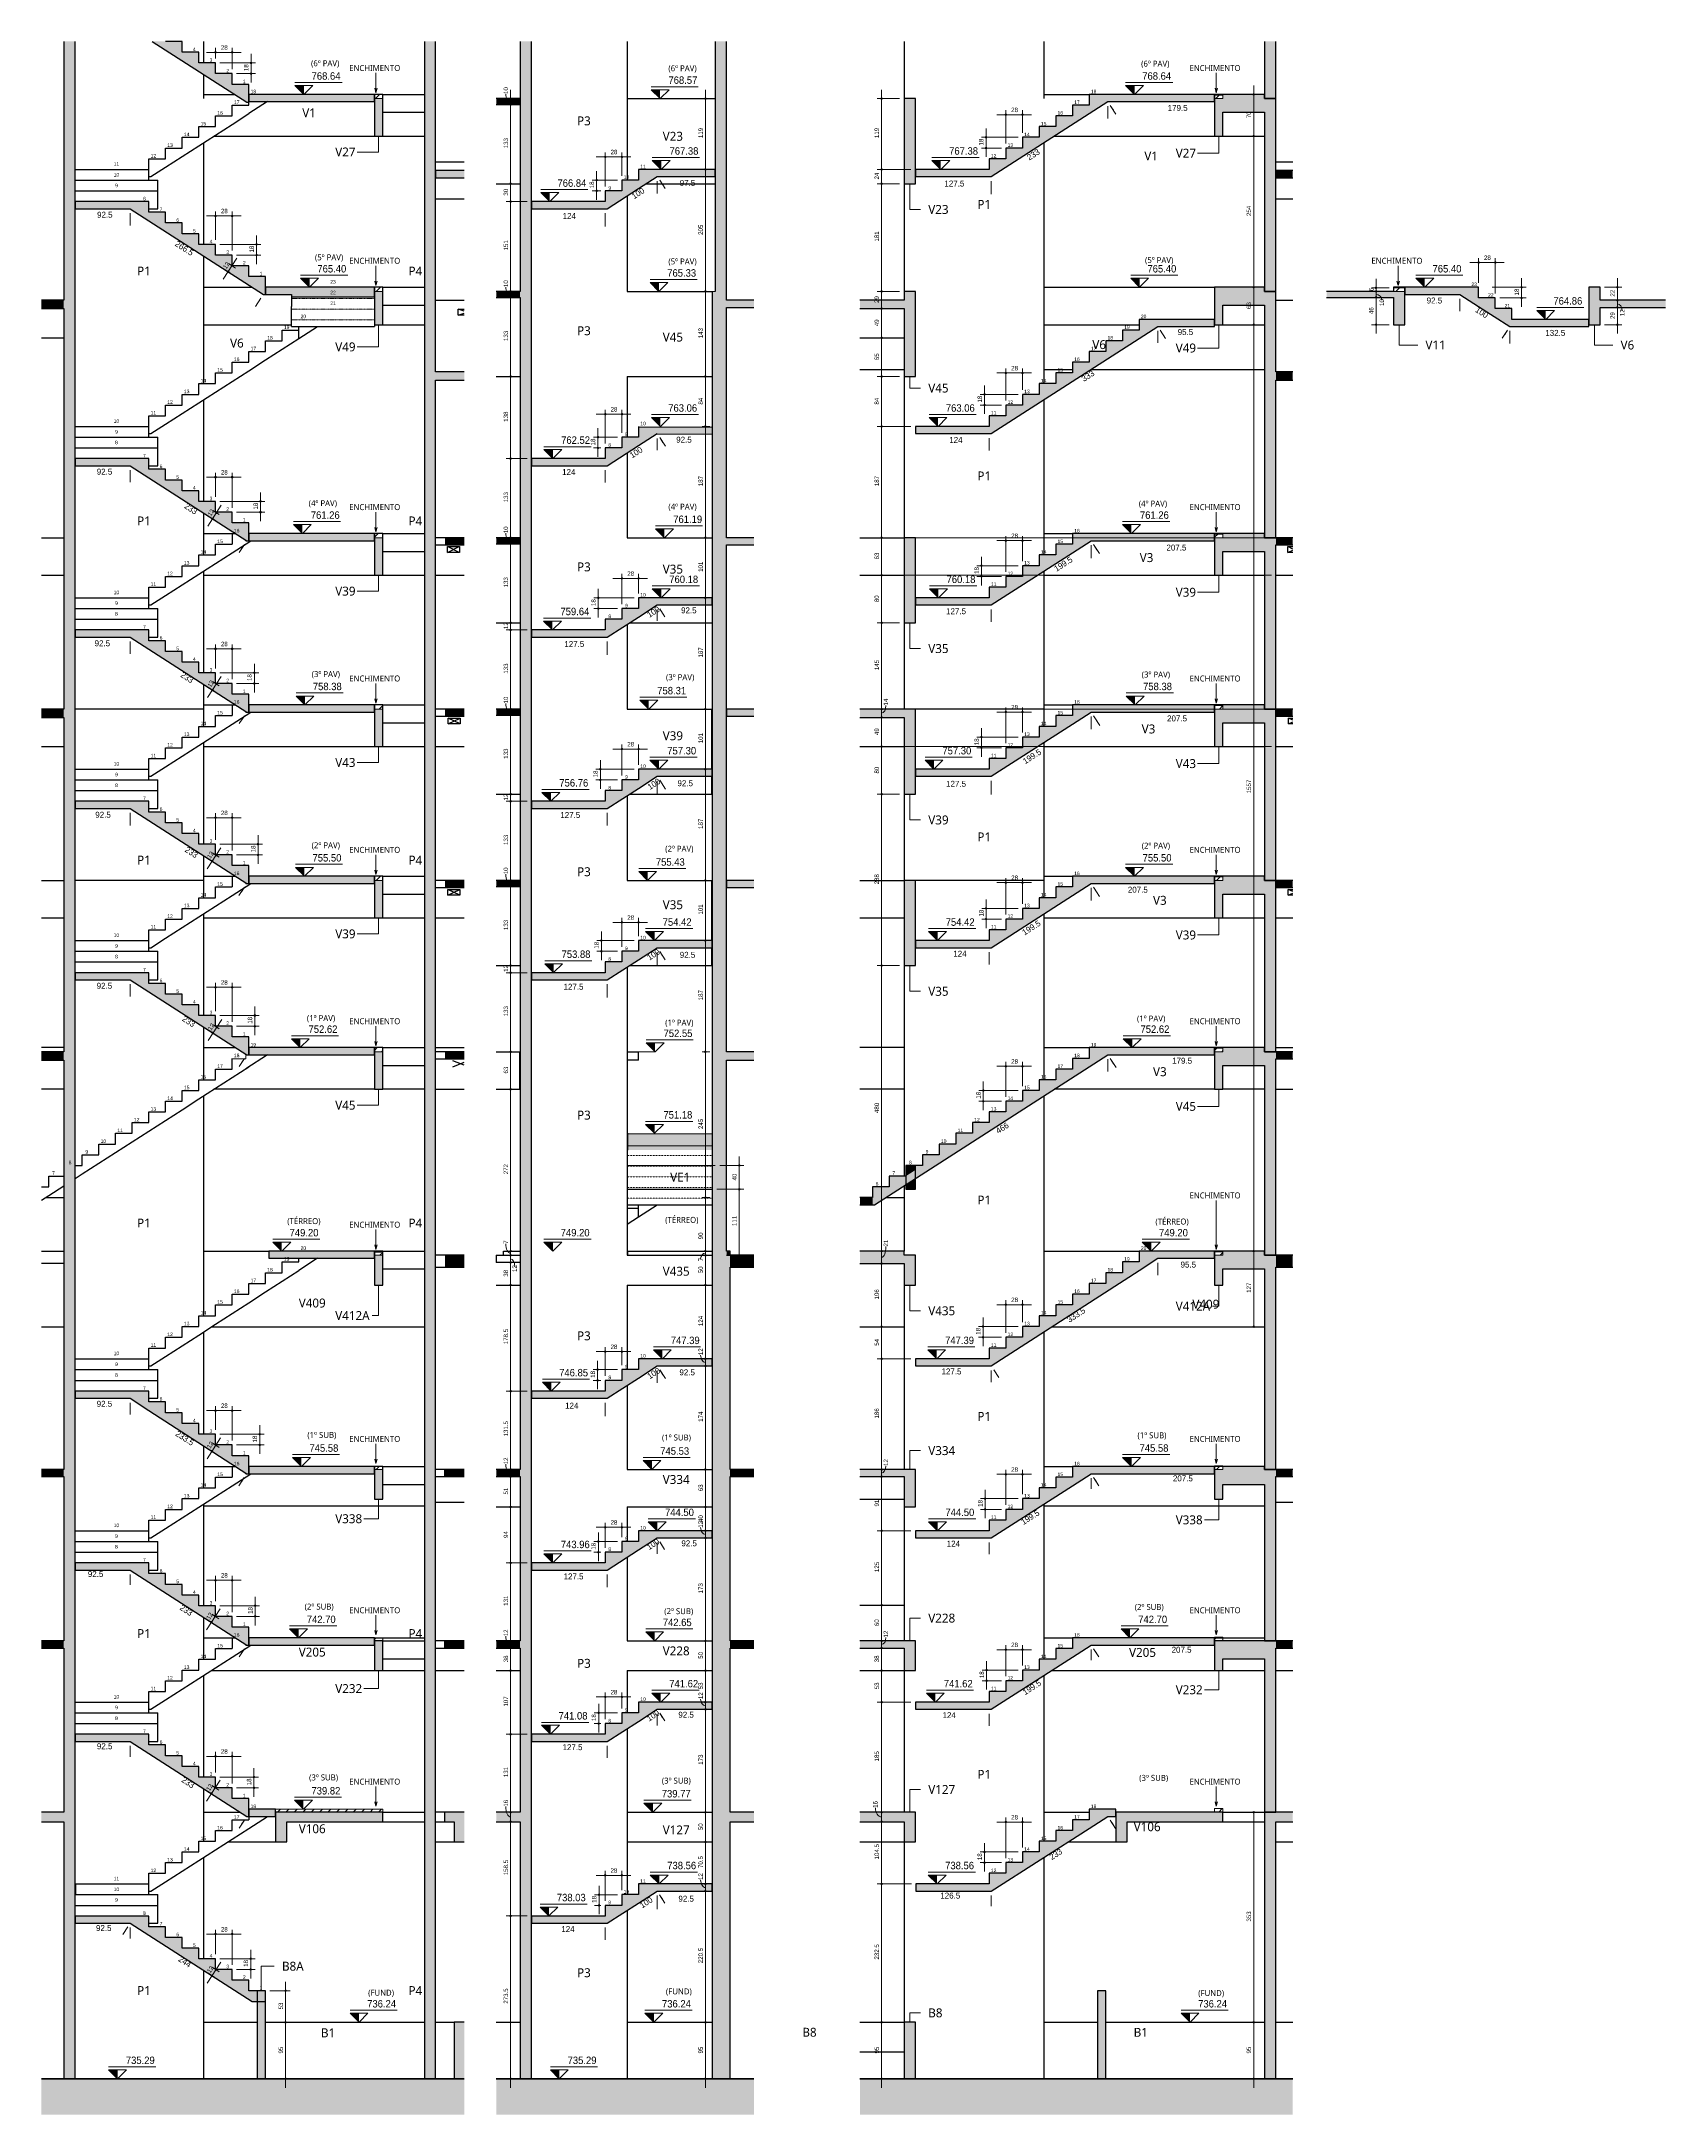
# Model space of a CAD drawing. Header units: centimetres. Extents: x -2136 to 34701, y -1430 to 84208.
# Drawn here: x 28941 to 31670, y 73469 to 76953 of the extents above; entities that cross this region are included whole.
import ezdxf

# ---------------------------------------------------------------- set-up
doc = ezdxf.new("R2010")
doc.units = ezdxf.units.CM
doc.linetypes.add('Aligning Line', pattern=[0.635, 0.3175, -0.3175])
doc.linetypes.add('Hidden 1_5', pattern=[0.22, 0.15, -0.07])
for name, color, linetype, lineweight in [('A-ANNO-DIMS', 7, 'Continuous', 9), ('A-ANNO-DIMS-50', 7, 'Continuous', 9), ('A-DETL', 7, 'Continuous', 18), ('A-DETL-GENF', 7, 'Continuous', 18), ('A-FLOR', 7, 'Continuous', 18), ('A-GENM', 7, 'Continuous', 18), ('G-ANNO-DIMS', 7, 'Continuous', 9), ('G-ANNO-TEXT', 7, 'Continuous', 9), ('S-BEAM', 7, 'Continuous', 18), ('S-BEAM-IDEN', 7, 'Continuous', 9), ('S-COLS', 7, 'Continuous', 18), ('S-COLS-IDEN', 7, 'Continuous', 9), ('S-FNDN', 7, 'Continuous', 25), ('S-STRS', 7, 'Continuous', 18), ('S-STRS-ANNO', 7, 'Continuous', 18)]:
    doc.layers.add(name, color=color, linetype=linetype, lineweight=lineweight)
doc.styles.add('Arial', font='arial.ttf', dxfattribs={"height": 5.953125})
doc.styles.add('Fira Sans', font='FiraSans-Regular.ttf', dxfattribs={"width": 0.95, "height": 12.5})
doc.styles.add('Fira Sans_1', font='FiraSans-Regular.ttf', dxfattribs={"height": 10})
doc.styles.add('Fira Sans_2', font='FiraSans-Regular.ttf', dxfattribs={"width": 0.9, "height": 7.5})
doc.styles.add('Gadugi', font='gadugi.ttf', dxfattribs={"height": 15})
doc.styles.add('Gadugi_1', font='gadugi.ttf', dxfattribs={"height": 10})
doc.dimstyles.new('PED_R80_1_5mm_ACIMA_As_ESQ__R00_1', dxfattribs={"dimscale": 30.48, "dimtxt": 10.229846, "dimasz": 0.328084, "dimexe": 0.246063, "dimexo": 0.246063, "dimgap": 0.049213, "dimtad": 1, "dimdec": 1, "dimrnd": 0.5, "dimdsep": 46, "dimtxsty": 'Fira Sans_2', "dimblk1": 'DOTSMALL', "dimblk2": 'DOTSMALL', "dimsah": 1, "dimcen": 0.09, "dimdle": 0.492126, "dimazin": 0, "dimtfac": 1, "dimtdec": 4, "dimtix": 1, "dimtmove": 1, "dimatfit": 3, "dimfxl": 1, "dimtvp": 1, "dimtolj": 1, "dimtzin": 0, "dimarcsym": 2})
doc.dimstyles.new('PED_R80_1_5mm_ACIMA_As_ESQ__R00_2', dxfattribs={"dimscale": 30.48, "dimtxt": 10.229846, "dimasz": 0.328084, "dimexe": 0.246063, "dimexo": 0.246063, "dimgap": 0.049213, "dimtad": 1, "dimdec": 1, "dimrnd": 0.5, "dimdsep": 46, "dimtxsty": 'Fira Sans_2', "dimblk1": 'DOTSMALL', "dimblk2": 'DOTSMALL', "dimsah": 1, "dimcen": 0.09, "dimdle": 0.492126, "dimazin": 0, "dimtfac": 1, "dimtdec": 4, "dimtix": 1, "dimtmove": 2, "dimatfit": 3, "dimfxl": 1, "dimtvp": 1, "dimtolj": 1, "dimtzin": 0, "dimarcsym": 2})
doc.dimstyles.new('PED_R80_1_5mm_ACIMA_As_ESQ__R00_4', dxfattribs={"dimscale": 30.48, "dimtxt": 10.229846, "dimasz": 0.328084, "dimexe": 0.246063, "dimexo": 0.246063, "dimgap": 0.049213, "dimtad": 1, "dimdec": 1, "dimrnd": 0.5, "dimdsep": 46, "dimtxsty": 'Fira Sans_2', "dimblk1": 'DOTSMALL', "dimblk2": 'DOTSMALL', "dimsah": 1, "dimcen": 0.09, "dimdle": 0.492126, "dimazin": 0, "dimtfac": 1, "dimtdec": 4, "dimtix": 1, "dimtmove": 0, "dimatfit": 3, "dimfxl": 1, "dimtvp": 1, "dimtolj": 1, "dimtzin": 0, "dimarcsym": 2})
doc.dimstyles.new('PED_R80_1_5mm_ACIMA_As_ESQ__R00_7', dxfattribs={"dimscale": 30.48, "dimtxt": 10.229846, "dimasz": 0.328084, "dimexe": 0.246063, "dimexo": 0.246063, "dimgap": 0.049213, "dimtad": 1, "dimdec": 1, "dimrnd": 0.5, "dimdsep": 46, "dimtxsty": 'Fira Sans_2', "dimblk1": 'DOTSMALL', "dimblk2": 'DOTSMALL', "dimsah": 1, "dimcen": 0.09, "dimdle": 0.492126, "dimazin": 0, "dimtfac": 1, "dimtdec": 4, "dimtix": 1, "dimtmove": 0, "dimatfit": 3, "dimfxl": 1, "dimtvp": 1, "dimtolj": 1, "dimtzin": 0, "dimarcsym": 2})
doc.dimstyles.new('PED_R80_2_0mm_ACIMA_As_ESQ__SEM_LINHA_R00_1', dxfattribs={"dimscale": 30.48, "dimtxt": 13.639794, "dimasz": 0.04101, "dimexe": 0.246063, "dimexo": 0.246063, "dimgap": 0.049213, "dimtad": 0, "dimjust": 2, "dimdec": 1, "dimrnd": 0.5, "dimdsep": 46, "dimtxsty": 'Fira Sans_1', "dimblk1": 'NONE', "dimblk2": 'DOTSMALL', "dimsah": 1, "dimcen": 0.09, "dimdle": 0.492126, "dimse1": 1, "dimsd1": 1, "dimsd2": 1, "dimazin": 0, "dimtfac": 1, "dimtdec": 4, "dimtix": 1, "dimtmove": 2, "dimatfit": 3, "dimfxl": 1, "dimtvp": 1, "dimtolj": 1, "dimtzin": 0, "dimarcsym": 2})
pattern_1 = [(45, (29269.847, 78788.5), (-7.071068, 7.071068), [])]
pattern_2 = [(45, (30682.196, 78788.5), (-7.071068, 7.071068), [])]

msp = doc.modelspace()

# ---------------------------------------------------------------- texts
at = {"layer": 'G-ANNO-DIMS', "char_height": 12.5, "attachment_point": 1, "line_spacing_factor": 1.049215, "style": 'Fira Sans'}
for s, insert, width in [('768.64', (29394.74, 76901.31), 58.921), ('768.64', (30790.88, 76901.31), 58.921), ('768.57', (29994.54, 76894.31), 56.4659), ('767.38', (29996.35, 76775.31), 56.4659), ('767.38', (30466.33, 76775.31), 56.4659), ('766.84', (29807.98, 76721.31), 58.921), ('765.40', (29404.47, 76577.31), 58.5118), ('765.33', (29992.48, 76570.31), 56.6705), ('765.40', (30799.61, 76577.31), 58.5118), ('765.40', (31278.84, 76577.31), 58.5118), ('764.86', (31481.96, 76523.31), 58.921), ('763.06', (29994.18, 76343.31), 58.5118), ('763.06', (30460.79, 76343.31), 58.5118), ('762.52', (29814.18, 76289.31), 56.6705), ('761.26', (29393.41, 76163.31), 55.8522), ('761.19', (30002.61, 76156.31), 54.42), ('761.26', (30787.02, 76163.31), 55.8522), ('760.18', (29995.92, 76055.31), 57.4888), ('760.18', (30461.98, 76055.31), 57.4888), ('759.64', (29813.01, 76001.31), 57.898), ('758.38', (29396.82, 75875.31), 58.1026), ('758.31', (29975.76, 75868.31), 55.6476), ('758.38', (30792.28, 75875.31), 58.1026), ('757.30', (29992.57, 75767.31), 56.0567), ('757.30', (30455.01, 75767.31), 56.0567), ('756.76', (29811.15, 75713.31), 56.0567), ('755.50', (29396.29, 75587.31), 57.2843), ('755.43', (29973.38, 75580.31), 56.6705), ('755.50', (30791.55, 75587.31), 57.2843), ('754.42', (29984.83, 75479.31), 57.2843), ('754.42', (30460.55, 75479.31), 57.2843), ('753.88', (29814.9, 75425.31), 58.1026), ('752.62', (29389.59, 75299.31), 56.6705), ('752.62', (30787.96, 75299.31), 56.6705), ('752.55', (29986.29, 75292.31), 56.0567), ('751.18', (29986.11, 75155.31), 54.2155), ('749.20', (29357.75, 74957.31), 58.5118), ('749.20', (29813.41, 74957.31), 58.5118), ('749.20', (30819.06, 74957.31), 58.5118), ('747.39', (29998.49, 74776.31), 56.0567), ('747.39', (30459.55, 74776.31), 56.0567), ('746.85', (29810.87, 74722.01), 58.3072), ('745.58', (29391.14, 74595.31), 57.6934), ('745.53', (29980.76, 74590.31), 56.6705), ('745.58', (30786.36, 74595.31), 57.6934), ('744.50', (29988.78, 74487.31), 58.5118), ('744.50', (30460.04, 74487.31), 58.5118), ('743.96', (29813.67, 74433.31), 57.898), ('742.70', (29386.62, 74307.31), 56.6705), ('742.65', (29985.02, 74302.31), 57.2843), ('742.70', (30784.18, 74307.31), 56.6705), ('741.62', (29995.94, 74199.31), 55.8522), ('741.62', (30457.37, 74199.31), 55.8522), ('741.08', (29809.89, 74145.31), 57.4888), ('739.82', (29394.51, 74019.31), 57.6934), ('739.77', (29983.28, 74014.31), 54.2155), ('738.56', (29992.55, 73893.7), 57.6934), ('738.56', (30459.62, 73893.7), 57.6934), ('738.03', (29806.92, 73839.86), 58.3072), ('736.24', (29488.16, 73661.31), 57.2843), ('736.24', (29983.71, 73661.31), 57.2843), ('736.24', (30884.88, 73661.31), 57.2843), ('735.29', (29082.52, 73566.31), 56.6705), ('735.29', (29825.02, 73566.31), 56.6705)]:
    msp.add_mtext(s, dxfattribs=dict(at, insert=insert, width=width))
at = {"layer": 'G-ANNO-TEXT', "char_height": 10, "attachment_point": 1, "style": 'Gadugi_1'}
for s, insert, width in [('(6º PAV)', (29393.83, 76921.43), 63.7342), ('ENCHIMENTO', (29457.99, 76913.43), 108.6287), ('(6º PAV)', (29994.42, 76912.99), 63.7342), ('(6º PAV)', (30789.04, 76920.76), 63.7342), ('ENCHIMENTO', (30870.35, 76913.43), 108.6287), ('(5º PAV)', (29400.37, 76595.3), 63.7342), ('ENCHIMENTO', (29457.99, 76589.43), 108.6287), ('(5º PAV)', (29994.42, 76588.37), 63.7342), ('(5º PAV)', (30795.58, 76590.63), 63.7342), ('ENCHIMENTO', (31176.06, 76589.43), 108.6287), ('(4º PAV)', (29389.91, 76182.07), 63.7342), ('ENCHIMENTO', (29458, 76175.43), 108.6287), ('(4º PAV)', (29994.42, 76176.21), 63.7342), ('(4º PAV)', (30785.12, 76181.4), 63.7342), ('ENCHIMENTO', (30870.35, 76175.43), 108.6287), ('(3º PAV)', (29394.85, 75894.8), 63.7342), ('ENCHIMENTO', (29458, 75887.43), 108.6287), ('(3º PAV)', (29990.42, 75889.6), 63.7342), ('(3º PAV)', (30790.06, 75894.13), 63.7342), ('ENCHIMENTO', (30870.35, 75887.43), 108.6287), ('(2º PAV)', (29394.85, 75607.16), 63.7342), ('(2º PAV)', (30790.06, 75606.49), 63.7342), ('ENCHIMENTO', (29458, 75599.44), 108.6287), ('(2º PAV)', (29989.04, 75601.3), 63.7342), ('ENCHIMENTO', (30870.35, 75599.44), 108.6287), ('(1º PAV)', (29386.85, 75316.63), 63.7342), ('ENCHIMENTO', (29457.99, 75311.44), 108.6287), ('(1º PAV)', (29989.04, 75309.06), 63.7342), ('(1º PAV)', (30782.07, 75315.96), 63.7342), ('ENCHIMENTO', (30870.35, 75311.43), 108.6287), ('ENCHIMENTO', (30870.35, 75018.59), 108.6287), ('(TÉRREO)', (29989.04, 74977.57), 70.9493), ('(TÉRREO)', (29353.86, 74975.43), 70.9493), ('ENCHIMENTO', (29457.99, 74969.43), 108.6287), ('(TÉRREO)', (30813.09, 74974.76), 70.9493), ('(1º SUB)', (29387.68, 74616.15), 63.3333), ('ENCHIMENTO', (29457.99, 74609.44), 108.6287), ('(1º SUB)', (29983.67, 74611.81), 63.3333), ('(1º SUB)', (30782.89, 74615.48), 63.3333), ('ENCHIMENTO', (30870.35, 74609.43), 108.6287), ('(2º SUB)', (29383.1, 74327.58), 63.3333), ('ENCHIMENTO', (29457.99, 74321.43), 108.6287), ('(2º SUB)', (29987.49, 74319.9), 63.3333), ('(2º SUB)', (30778.31, 74326.91), 63.3333), ('ENCHIMENTO', (30870.35, 74321.43), 108.6287), ('(3º SUB)', (29390.57, 74040.42), 63.3333), ('(3º SUB)', (30785.78, 74039.75), 63.3333), ('ENCHIMENTO', (29458, 74033.43), 108.6287), ('(3º SUB)', (29983.49, 74035.1), 63.3333), ('ENCHIMENTO', (30870.35, 74033.43), 108.6287), ('(FUND)', (29489.81, 73678.69), 55.7173), ('(FUND)', (29990.29, 73680.83), 55.7173), ('(FUND)', (30885.02, 73678.02), 55.7173)]:
    msp.add_mtext(s, dxfattribs=dict(at, insert=insert, width=width))
at = {"layer": 'S-BEAM-IDEN', "char_height": 15, "attachment_point": 1, "style": 'Gadugi'}
for s, insert, width in [('V1', (29379.04, 76840.64), 30.0633), ('V23', (29984.92, 76801.21), 44.0928), ('V27', (29434.48, 76774.79), 44.0928), ('V1', (30794.49, 76768.12), 30.0633), ('V27', (30847.19, 76772.88), 44.0928), ('V23', (30431.27, 76678.22), 44.0928), ('V6', (29257.76, 76453.64), 30.0633), ('V49', (29434.49, 76447.27), 44.0928), ('V45', (29984.92, 76463.71), 44.0928), ('V6', (30707.06, 76451.12), 30.0633), ('V49', (30847.19, 76445.37), 44.0928), ('V11', (31266.88, 76450.38), 44.0928), ('V6', (31594.88, 76450.38), 30.0633), ('V45', (30431.27, 76378.08), 44.0928), ('V35', (29984.92, 76073.71), 44.0928), ('V3', (30786.67, 76093.12), 30.0633), ('V39', (29434.49, 76036.79), 44.0928), ('V39', (30847.19, 76034.88), 44.0928), ('V35', (30431.27, 75940.22), 44.0928), ('V39', (29984.92, 75793.71), 44.0928), ('V3', (30789.96, 75805.12), 30.0633), ('V43', (29434.49, 75748.79), 44.0928), ('V43', (30847.19, 75746.88), 44.0928), ('V39', (30431.27, 75652.22), 44.0928), ('V35', (29984.92, 75509.71), 44.0928), ('V3', (30809.04, 75517.12), 30.0633), ('V39', (29434.49, 75460.79), 44.0928), ('V39', (30847.19, 75458.89), 44.0928), ('V35', (30431.27, 75364.22), 44.0928), ('V3', (30809.04, 75229.12), 30.0633), ('V45', (29434.49, 75172.79), 44.0928), ('V45', (30847.19, 75170.89), 44.0928), ('VE1', (29997.52, 75051.81), 42.8903), ('V435', (29984.92, 74893.71), 58.1223), ('V409', (29373.18, 74840.29), 58.1223), ('V412A', (29434.49, 74819.22), 74.5569), ('V435', (30431.27, 74827.22), 58.1223), ('V412A', (30847.19, 74834.87), 74.5569), ('V409', (30875.19, 74838.38), 58.1223), ('V334', (30431.27, 74592.28), 58.1223), ('V334', (29984.92, 74543.71), 58.1223), ('V338', (29434.49, 74477.78), 58.1223), ('V338', (30847.19, 74475.88), 58.1223), ('V228', (30431.27, 74310.77), 58.1223), ('V205', (29373.18, 74253.64), 58.1223), ('V228', (29984.92, 74255.71), 58.1223), ('V205', (30768.74, 74253.12), 58.1223), ('V232', (29434.49, 74192.29), 58.1223), ('V232', (30847.19, 74190.39), 58.1223), ('V127', (30431.27, 74022.77), 58.1223), ('V106', (29373.18, 73956.72), 58.1223), ('V127', (29984.92, 73954.71), 58.1223), ('V106', (30776.54, 73960.12), 58.1223), ('B8A', (29345.02, 73725.71), 45.2953), ('B8', (30431.27, 73647.27), 28.8607), ('B1', (29410.49, 73613.72), 28.8607), ('B8', (30219.65, 73614.71), 28.8607), ('B1', (30776.54, 73614.58), 28.8607)]:
    msp.add_mtext(s, dxfattribs=dict(at, insert=insert, width=width))
at = {"layer": 'S-COLS-IDEN', "char_height": 15, "width": 28.4599, "attachment_point": 1, "style": 'Gadugi'}
for s, insert in [('P3', (29841.01, 76827.16)), ('P1', (30513.83, 76686.76)), ('P1', (29101.48, 76574.76)), ('P4', (29557.67, 76574.76)), ('P3', (29841.01, 76474.41)), ('P1', (30513.83, 76230.4)), ('P1', (29101.48, 76154.76)), ('P4', (29557.67, 76154.76)), ('P3', (29841.01, 76077.57)), ('P1', (30513.83, 75623.7)), ('P1', (29101.48, 75584.76)), ('P4', (29557.67, 75584.76)), ('P3', (29841.01, 75565.17)), ('P3', (29841.01, 75156.16)), ('P1', (30513.83, 75013.46)), ('P1', (29101.48, 74974.76)), ('P4', (29557.67, 74974.76)), ('P3', (29841.01, 74785.17)), ('P1', (30513.83, 74649.77)), ('P1', (29101.48, 74284.76)), ('P4', (29557.67, 74284.76)), ('P3', (29841.01, 74234.76)), ('P1', (30513.83, 74048.22)), ('P3', (29841.01, 73714.76)), ('P1', (29101.48, 73684.76)), ('P4', (29557.67, 73684.76))]:
    msp.add_mtext(s, dxfattribs=dict(at, insert=insert))
at = {"layer": 'S-STRS-ANNO', "attachment_point": 1, "line_spacing_factor": 0.941778, "style": 'Arial'}
for s, insert, char_height, width in [('4', (29195.38, 76942.92), 5.95, 5.4944), ('3', (29223.38, 76924.92), 5.95, 5.4944), ('2', (29251.38, 76906.92), 5.95, 5.4944), ('1', (29279.38, 76888.92), 5.95, 5.4944), ('18', (29292.23, 76871.92), 5.953, 10.9888), ('18', (30704.58, 76871.92), 5.953, 10.9888), ('16', (29236.23, 76835.92), 5.953, 10.9888), ('17', (29264.23, 76853.92), 5.953, 10.9888), ('16', (30648.58, 76835.92), 5.953, 10.9888), ('17', (30676.58, 76853.92), 5.953, 10.9888), ('14', (29180.23, 76799.92), 5.953, 10.9888), ('15', (29208.23, 76817.92), 5.953, 10.9888), ('14', (30592.58, 76799.92), 5.953, 10.9888), ('15', (30620.58, 76817.92), 5.953, 10.9888), ('12', (29124.23, 76763.92), 5.953, 10.9888), ('13', (29152.23, 76781.92), 5.953, 10.9888), ('12', (30536.58, 76763.92), 5.953, 10.9888), ('13', (30564.58, 76781.92), 5.953, 10.9888), ('11', (29062.16, 76750.06), 5.953, 10.9888), ('10', (29062.16, 76732.06), 5.953, 10.9888), ('10', (29919.26, 76727.92), 5.953, 10.9888), ('11', (29947.26, 76745.92), 5.953, 10.9888), ('9', (29064.45, 76714.06), 5.95, 5.4944), ('8', (29111.38, 76691.92), 5.95, 5.4944), ('9', (29893.55, 76709.92), 5.95, 5.4944), ('7', (29139.38, 76673.92), 5.95, 5.4944), ('6', (29167.38, 76655.92), 5.95, 5.4944), ('5', (29195.38, 76637.92), 5.95, 5.4944), ('4', (29223.38, 76619.92), 5.95, 5.4944), ('3', (29251.38, 76601.92), 5.95, 5.4944), ('2', (29279.38, 76583.92), 5.95, 5.4944), ('1', (29307.38, 76565.93), 5.95, 5.4944), ('23', (29426.16, 76552.06), 5.953, 10.9888), ('23', (31344.16, 76547.93), 5.953, 10.9888), ('22', (29426.16, 76534.06), 5.953, 10.9888), ('21', (29426.16, 76516.06), 5.953, 10.9888), ('22', (31372.16, 76529.93), 5.953, 10.9888), ('20', (29376.23, 76493.93), 5.953, 10.9888), ('20', (30788.58, 76493.93), 5.953, 10.9888), ('21', (31400.16, 76511.93), 5.953, 10.9888), ('18', (29320.23, 76457.92), 5.953, 10.9888), ('19', (29348.23, 76475.92), 5.953, 10.9888), ('18', (30732.58, 76457.92), 5.953, 10.9888), ('19', (30760.58, 76475.92), 5.953, 10.9888), ('16', (29264.23, 76421.92), 5.953, 10.9888), ('17', (29292.23, 76439.92), 5.953, 10.9888), ('16', (30676.58, 76421.92), 5.953, 10.9888), ('17', (30704.58, 76439.92), 5.953, 10.9888), ('14', (29208.23, 76385.92), 5.953, 10.9888), ('15', (29236.23, 76403.92), 5.953, 10.9888), ('14', (30620.58, 76385.92), 5.953, 10.9888), ('15', (30648.58, 76403.92), 5.953, 10.9888), ('12', (29152.23, 76349.92), 5.953, 10.9888), ('13', (29180.23, 76367.92), 5.953, 10.9888), ('12', (30564.58, 76349.92), 5.953, 10.9888), ('13', (30592.58, 76367.92), 5.953, 10.9888), ('10', (29062.16, 76318.06), 5.953, 10.9888), ('11', (29124.23, 76331.92), 5.953, 10.9888), ('10', (29947.26, 76313.92), 5.953, 10.9888), ('11', (30536.58, 76331.92), 5.953, 10.9888), ('8', (29064.45, 76282.06), 5.95, 5.4944), ('9', (29064.45, 76300.06), 5.95, 5.4944), ('8', (29893.55, 76277.92), 5.95, 5.4944), ('9', (29921.55, 76295.92), 5.95, 5.4944), ('7', (29111.38, 76259.92), 5.95, 5.4944), ('6', (29139.38, 76241.92), 5.95, 5.4944), ('5', (29167.38, 76223.92), 5.95, 5.4944), ('4', (29195.38, 76205.92), 5.95, 5.4944), ('3', (29223.38, 76187.92), 5.95, 5.4944), ('2', (29251.38, 76169.92), 5.95, 5.4944), ('16', (29264.23, 76133.92), 5.953, 10.9888), ('1', (29279.38, 76151.92), 5.95, 5.4944), ('16', (30676.58, 76133.92), 5.953, 10.9888), ('14', (29208.23, 76097.92), 5.953, 10.9888), ('15', (29236.23, 76115.92), 5.953, 10.9888), ('14', (30620.58, 76097.92), 5.953, 10.9888), ('15', (30648.58, 76115.92), 5.953, 10.9888), ('12', (29152.23, 76061.92), 5.953, 10.9888), ('13', (29180.23, 76079.92), 5.953, 10.9888), ('12', (30564.58, 76061.92), 5.953, 10.9888), ('13', (30592.58, 76079.92), 5.953, 10.9888), ('10', (29062.16, 76030.06), 5.953, 10.9888), ('11', (29124.23, 76043.92), 5.953, 10.9888), ('10', (29947.25, 76025.92), 5.953, 10.9888), ('11', (30536.58, 76043.92), 5.953, 10.9888), ('8', (29064.45, 75994.06), 5.95, 5.4944), ('9', (29064.45, 76012.06), 5.95, 5.4944), ('8', (29893.54, 75989.92), 5.95, 5.4944), ('9', (29921.54, 76007.92), 5.95, 5.4944), ('7', (29111.38, 75971.92), 5.95, 5.4944), ('6', (29139.38, 75953.92), 5.95, 5.4944), ('5', (29167.38, 75935.92), 5.95, 5.4944), ('4', (29195.38, 75917.92), 5.95, 5.4944), ('3', (29223.38, 75899.92), 5.95, 5.4944), ('2', (29251.38, 75881.92), 5.95, 5.4944), ('1', (29279.38, 75863.92), 5.95, 5.4944), ('15', (29236.23, 75827.92), 5.953, 10.9888), ('16', (29264.23, 75845.92), 5.953, 10.9888), ('15', (30648.58, 75827.92), 5.953, 10.9888), ('16', (30676.58, 75845.92), 5.953, 10.9888), ('13', (29180.23, 75791.92), 5.953, 10.9888), ('14', (29208.23, 75809.92), 5.953, 10.9888), ('13', (30592.58, 75791.92), 5.953, 10.9888), ('14', (30620.58, 75809.92), 5.953, 10.9888), ('11', (29124.23, 75755.92), 5.953, 10.9888), ('12', (29152.23, 75773.92), 5.953, 10.9888), ('11', (30536.58, 75755.92), 5.953, 10.9888), ('12', (30564.58, 75773.92), 5.953, 10.9888), ('10', (29062.16, 75742.06), 5.953, 10.9888), ('9', (29064.45, 75724.06), 5.95, 5.4944), ('9', (29921.54, 75719.93), 5.95, 5.4944), ('10', (29947.25, 75737.92), 5.953, 10.9888), ('8', (29064.45, 75706.06), 5.95, 5.4944), ('7', (29111.38, 75683.93), 5.95, 5.4944), ('8', (29893.54, 75701.93), 5.95, 5.4944), ('6', (29139.38, 75665.93), 5.95, 5.4944), ('5', (29167.38, 75647.93), 5.95, 5.4944), ('4', (29195.38, 75629.93), 5.95, 5.4944), ('3', (29223.38, 75611.93), 5.95, 5.4944), ('2', (29251.38, 75593.93), 5.95, 5.4944), ('1', (29279.38, 75575.93), 5.95, 5.4944), ('15', (29236.23, 75539.93), 5.953, 10.9888), ('16', (29264.23, 75557.93), 5.953, 10.9888), ('15', (30648.58, 75539.93), 5.953, 10.9888), ('16', (30676.58, 75557.93), 5.953, 10.9888), ('13', (29180.23, 75503.93), 5.953, 10.9888), ('14', (29208.23, 75521.93), 5.953, 10.9888), ('13', (30592.58, 75503.93), 5.953, 10.9888), ('14', (30620.58, 75521.93), 5.953, 10.9888), ('11', (29124.23, 75467.93), 5.953, 10.9888), ('12', (29152.23, 75485.93), 5.953, 10.9888), ('11', (30536.58, 75467.93), 5.953, 10.9888), ('12', (30564.58, 75485.93), 5.953, 10.9888), ('10', (29062.16, 75454.06), 5.953, 10.9888), ('9', (29064.45, 75436.06), 5.95, 5.4944), ('10', (29947.25, 75449.93), 5.953, 10.9888), ('8', (29064.45, 75418.06), 5.95, 5.4944), ('8', (29893.54, 75413.93), 5.95, 5.4944), ('9', (29921.54, 75431.93), 5.95, 5.4944), ('7', (29111.38, 75395.93), 5.95, 5.4944), ('6', (29139.38, 75377.93), 5.95, 5.4944), ('5', (29167.38, 75359.93), 5.95, 5.4944), ('4', (29195.38, 75341.93), 5.95, 5.4944), ('3', (29223.38, 75323.93), 5.95, 5.4944), ('2', (29251.38, 75305.93), 5.95, 5.4944), ('1', (29279.38, 75287.93), 5.95, 5.4944), ('19', (29292.23, 75269.93), 5.953, 10.9888), ('19', (30704.58, 75269.93), 5.953, 10.9888), ('17', (29236.23, 75233.93), 5.953, 10.9888), ('18', (29264.23, 75251.93), 5.953, 10.9888), ('17', (30648.58, 75233.93), 5.953, 10.9888), ('18', (30676.58, 75251.93), 5.953, 10.9888), ('15', (29180.23, 75197.93), 5.953, 10.9888), ('16', (29208.23, 75215.93), 5.953, 10.9888), ('15', (30592.58, 75197.93), 5.953, 10.9888), ('16', (30620.58, 75215.93), 5.953, 10.9888), ('13', (29124.23, 75161.93), 5.953, 10.9888), ('14', (29152.23, 75179.93), 5.953, 10.9888), ('13', (30536.58, 75161.93), 5.953, 10.9888), ('14', (30564.58, 75179.93), 5.953, 10.9888), ('11', (29068.23, 75125.93), 5.953, 10.9888), ('12', (29096.23, 75143.93), 5.953, 10.9888), ('11', (30480.58, 75125.93), 5.953, 10.9888), ('12', (30508.58, 75143.93), 5.953, 10.9888), ('9', (29014.52, 75089.93), 5.95, 5.4944), ('10', (29040.23, 75107.93), 5.953, 10.9888), ('9', (30426.87, 75089.93), 5.95, 5.4944), ('10', (30452.58, 75107.93), 5.953, 10.9888), ('7', (28958.52, 75053.93), 5.95, 5.4944), ('8', (28986.52, 75071.93), 5.95, 5.4944), ('7', (30370.87, 75053.93), 5.95, 5.4944), ('8', (30398.87, 75071.93), 5.95, 5.4944), ('6', (30342.87, 75035.92), 5.95, 5.4944), ('19', (29348.26, 74909.87), 5.953, 10.9888), ('20', (29376.26, 74927.97), 5.953, 10.9888), ('19', (30760.61, 74909.87), 5.953, 10.9888), ('20', (30788.61, 74927.97), 5.953, 10.9888), ('18', (29320.26, 74891.77), 5.953, 10.9888), ('18', (30732.61, 74891.77), 5.953, 10.9888), ('16', (29264.26, 74855.57), 5.953, 10.9888), ('17', (29292.26, 74873.67), 5.953, 10.9888), ('16', (30676.61, 74855.57), 5.953, 10.9888), ('17', (30704.61, 74873.67), 5.953, 10.9888), ('14', (29208.26, 74819.37), 5.953, 10.9888), ('15', (29236.26, 74837.47), 5.953, 10.9888), ('14', (30620.61, 74819.37), 5.953, 10.9888), ('15', (30648.61, 74837.47), 5.953, 10.9888), ('12', (29152.26, 74783.17), 5.953, 10.9888), ('13', (29180.26, 74801.27), 5.953, 10.9888), ('12', (30564.61, 74783.17), 5.953, 10.9888), ('13', (30592.61, 74801.27), 5.953, 10.9888), ('10', (29062.16, 74751.11), 5.953, 10.9888), ('11', (29124.26, 74765.07), 5.953, 10.9888), ('10', (29947.28, 74746.97), 5.953, 10.9888), ('11', (30536.61, 74765.07), 5.953, 10.9888), ('8', (29064.45, 74714.91), 5.95, 5.4944), ('9', (29064.45, 74733.01), 5.95, 5.4944), ('8', (29893.57, 74710.77), 5.95, 5.4944), ('9', (29921.57, 74728.87), 5.95, 5.4944), ('7', (29111.35, 74692.67), 5.95, 5.4944), ('6', (29139.35, 74674.57), 5.95, 5.4944), ('5', (29167.35, 74656.47), 5.95, 5.4944), ('4', (29195.35, 74638.37), 5.95, 5.4944), ('3', (29223.35, 74620.27), 5.95, 5.4944), ('2', (29251.35, 74602.17), 5.95, 5.4944), ('16', (29264.23, 74565.93), 5.953, 10.9888), ('1', (29279.35, 74584.07), 5.95, 5.4944), ('16', (30676.58, 74565.93), 5.953, 10.9888), ('14', (29208.23, 74529.93), 5.953, 10.9888), ('15', (29236.23, 74547.93), 5.953, 10.9888), ('14', (30620.58, 74529.93), 5.953, 10.9888), ('15', (30648.58, 74547.93), 5.953, 10.9888), ('12', (29152.23, 74493.93), 5.953, 10.9888), ('13', (29180.23, 74511.93), 5.953, 10.9888), ('12', (30564.58, 74493.93), 5.953, 10.9888), ('13', (30592.58, 74511.93), 5.953, 10.9888), ('10', (29062.16, 74462.06), 5.953, 10.9888), ('11', (29124.23, 74475.93), 5.953, 10.9888), ('10', (29947.25, 74457.93), 5.953, 10.9888), ('11', (30536.58, 74475.93), 5.953, 10.9888), ('8', (29064.45, 74426.06), 5.95, 5.4944), ('9', (29064.45, 74444.06), 5.95, 5.4944), ('8', (29893.54, 74421.93), 5.95, 5.4944), ('9', (29921.54, 74439.93), 5.95, 5.4944), ('7', (29111.38, 74403.93), 5.95, 5.4944), ('6', (29139.38, 74385.93), 5.95, 5.4944), ('5', (29167.38, 74367.93), 5.95, 5.4944), ('4', (29195.38, 74349.93), 5.95, 5.4944), ('3', (29223.38, 74331.93), 5.95, 5.4944), ('2', (29251.38, 74313.93), 5.95, 5.4944), ('1', (29279.38, 74295.93), 5.95, 5.4944), ('15', (29236.23, 74259.93), 5.953, 10.9888), ('16', (29264.23, 74277.93), 5.953, 10.9888), ('15', (30648.58, 74259.93), 5.953, 10.9888), ('16', (30676.58, 74277.93), 5.953, 10.9888), ('13', (29180.23, 74223.92), 5.953, 10.9888), ('14', (29208.23, 74241.93), 5.953, 10.9888), ('13', (30592.58, 74223.92), 5.953, 10.9888), ('14', (30620.58, 74241.93), 5.953, 10.9888), ('11', (29124.23, 74187.92), 5.953, 10.9888), ('12', (29152.23, 74205.92), 5.953, 10.9888), ('11', (30536.58, 74187.92), 5.953, 10.9888), ('12', (30564.58, 74205.92), 5.953, 10.9888), ('10', (29062.16, 74174.06), 5.953, 10.9888), ('9', (29064.45, 74156.06), 5.95, 5.4944), ('9', (29921.54, 74151.92), 5.95, 5.4944), ('10', (29947.25, 74169.92), 5.953, 10.9888), ('8', (29064.45, 74138.06), 5.95, 5.4944), ('7', (29111.38, 74115.92), 5.95, 5.4944), ('8', (29893.54, 74133.92), 5.95, 5.4944), ('6', (29139.38, 74097.92), 5.95, 5.4944), ('5', (29167.38, 74079.92), 5.95, 5.4944), ('4', (29195.38, 74061.92), 5.95, 5.4944), ('3', (29223.38, 74043.92), 5.95, 5.4944), ('2', (29251.38, 74025.92), 5.95, 5.4944), ('1', (29279.38, 74007.92), 5.95, 5.4944), ('17', (29264.22, 73971.95), 5.953, 10.9888), ('18', (29292.22, 73989.9), 5.953, 10.9888), ('17', (30676.57, 73971.95), 5.953, 10.9888), ('18', (30704.57, 73989.9), 5.953, 10.9888), ('15', (29208.22, 73936.06), 5.953, 10.9888), ('16', (29236.22, 73954.01), 5.953, 10.9888), ('15', (30620.57, 73936.06), 5.953, 10.9888), ('16', (30648.57, 73954.01), 5.953, 10.9888), ('13', (29152.22, 73900.18), 5.953, 10.9888), ('14', (29180.22, 73918.12), 5.953, 10.9888), ('13', (30564.57, 73900.18), 5.953, 10.9888), ('14', (30592.57, 73918.12), 5.953, 10.9888), ('11', (29062.16, 73868.42), 5.953, 10.9888), ('12', (29124.22, 73882.23), 5.953, 10.9888), ('12', (30536.57, 73882.23), 5.953, 10.9888), ('10', (29062.16, 73850.47), 5.953, 10.9888), ('9', (29064.45, 73832.53), 5.95, 5.4944), ('10', (29919.15, 73846.34), 5.953, 10.9888), ('11', (29947.15, 73864.29), 5.953, 10.9888), ('8', (29111.4, 73810.45), 5.95, 5.4944), ('9', (29893.44, 73828.4), 5.95, 5.4944), ('7', (29139.4, 73792.51), 5.95, 5.4944), ('6', (29167.4, 73774.56), 5.95, 5.4944), ('5', (29195.4, 73756.62), 5.95, 5.4944), ('4', (29223.4, 73738.68), 5.95, 5.4944), ('3', (29251.4, 73720.73), 5.95, 5.4944), ('2', (29279.4, 73702.79), 5.95, 5.4944), ('1', (29307.4, 73684.84), 5.95, 5.4944)]:
    msp.add_mtext(s, dxfattribs=dict(at, insert=insert, char_height=char_height, width=width))

# ---------------------------------------------------------------- blocks, each defined once
blk = doc.blocks.new('PED_FURO_RETANGULAR_R04_2020 _INSTÂNCIA_ - FURO RET-3662257-CT 008 K - CORTE E1-E1')
at = {"layer": 'A-GENM', "lineweight": 25}
for p, q in [((378, 75232.4), (359, 75240)), ((359, 75230), (378, 75237.6))]:
    blk.add_line(p, q, dxfattribs=at)
blk = doc.blocks.new('PED_FURO_RETANGULAR_R04_2020 _INSTÂNCIA_ - FURO RET-3692143-CT 008 K - CORTE E1-E1')
at = {"layer": 'A-GENM', "lineweight": 25}
for p, q in [((370.7, 75518), (350.7, 75528)), ((350.7, 75518), (370.7, 75528))]:
    blk.add_line(p, q, dxfattribs=at)
blk = doc.blocks.new('PED_FURO_RETANGULAR_R04_2020 _INSTÂNCIA_ - FURO RET-3734944-CT 008 K - CORTE E1-E1')
at = {"layer": 'A-GENM', "lineweight": 25}
for p, q in [((378, 76499.6), (367.6, 76503)), ((367.6, 76493), (378, 76496.5))]:
    blk.add_line(p, q, dxfattribs=at)
blk = doc.blocks.new('Elevações de ponto - SIMBOLO DE NÍVEL-CORTE-2219088-CT 008 K - CORTE E1-E1')
at = {"layer": 'G-ANNO-DIMS'}
blk.add_hatch(color=256, dxfattribs=at).paths.add_polyline_path([(99.5, 74285), (99.5, 74270), (84.5, 74285)], flags=0)
for p, q in [((163.7, 74290.1), (84.5, 74290.1)), ((99.5, 74270), (84.5, 74285)), ((84.5, 74285), (114.5, 74285)), ((114.5, 74285), (99.5, 74270))]:
    blk.add_line(p, q, dxfattribs=at)
blk = doc.blocks.new('DIMBLOCK811-CT 008 K - CORTE E1-E1')
at = {"layer": 'A-ANNO-DIMS-50', "color": 7, "true_color": 0xffffff}
for p, q in [((29085.7, 73784.2), (29077.5, 73771.5)), ((29081.6, 73777.8), (29085.7, 73784.2))]:
    blk.add_line(p, q, dxfattribs=at)
at = {"layer": 'A-ANNO-DIMS-50', "color": 0, "insert": (29175.1, 73735.9), "char_height": 10, "width": 27.07, "attachment_point": 1, "rotation": 327.2648, "line_spacing_factor": 1.049215, "style": 'Fira Sans_1'}
blk.add_mtext('244', dxfattribs=at)
blk = doc.blocks.new('_DotSmall')
at = {"color": 0, "linetype": 'ByBlock', "const_width": 0.5}
blk.add_lwpolyline([(-0.0625, 0, 1), (0.0625, 0, 1)], format="xyb", close=True, dxfattribs=at)
blk = doc.blocks.new('_None')
blk = doc.blocks.new('DIMBLOCK813-CT 008 K - CORTE E1-E1')
at = {"layer": 'A-ANNO-DIMS-50', "color": 7, "true_color": 0xffffff}
for p, q in [((29089.7, 73783.1), (29089.7, 73764.6)), ((29089.7, 73772.1), (29089.7, 73783.1))]:
    blk.add_line(p, q, dxfattribs=at)
at = {"layer": 'A-ANNO-DIMS-50', "color": 0, "insert": (29032.4, 73787.4), "char_height": 10, "width": 30.847, "attachment_point": 1, "line_spacing_factor": 1.049215, "style": 'Fira Sans_1'}
blk.add_mtext('92.5', dxfattribs=at)
blk = doc.blocks.new('DIMBLOCK815-CT 008 K - CORTE E1-E1')
at = {"layer": 'A-ANNO-DIMS-50', "color": 7, "true_color": 0xffffff}
for p, q in [((29089.7, 74088.5), (29089.7, 74070.1)), ((29089.7, 74077.6), (29089.7, 74088.5))]:
    blk.add_line(p, q, dxfattribs=at)
at = {"layer": 'A-ANNO-DIMS-50', "color": 0, "insert": (29033.9, 74092.9), "char_height": 10, "width": 30.847, "attachment_point": 1, "line_spacing_factor": 1.049215, "style": 'Fira Sans_1'}
blk.add_mtext('92.5', dxfattribs=at)
blk = doc.blocks.new('DIMBLOCK817-CT 008 K - CORTE E1-E1')
at = {"layer": 'A-ANNO-DIMS-50', "color": 7, "true_color": 0xffffff}
for p, q in [((29281.7, 73963.7), (29273.1, 73950.4)), ((29277.1, 73956.7), (29281.7, 73963.7))]:
    blk.add_line(p, q, dxfattribs=at)
at = {"layer": 'A-ANNO-DIMS-50', "color": 0, "insert": (29180.5, 74037.1), "char_height": 10, "width": 26.23, "attachment_point": 1, "rotation": 327.2648, "line_spacing_factor": 1.049215, "style": 'Fira Sans_1'}
blk.add_mtext('233', dxfattribs=at)
blk = doc.blocks.new('DIMBLOCK819-CT 008 K - CORTE E1-E1')
at = {"layer": 'A-ANNO-DIMS-50', "color": 7, "true_color": 0xffffff}
for p, q in [((29089.7, 74376.5), (29089.7, 74359.4)), ((29089.7, 74366.9), (29089.7, 74376.5))]:
    blk.add_line(p, q, dxfattribs=at)
at = {"layer": 'A-ANNO-DIMS-50', "color": 0, "insert": (29018.7, 74382.3), "char_height": 10, "width": 30.847, "attachment_point": 1, "line_spacing_factor": 1.049215, "style": 'Fira Sans_1'}
blk.add_mtext('92.5', dxfattribs=at)
blk = doc.blocks.new('DIMBLOCK821-CT 008 K - CORTE E1-E1')
at = {"layer": 'A-ANNO-DIMS-50', "color": 7, "true_color": 0xffffff}
for p, q in [((29281.7, 74251.7), (29272.9, 74238.1)), ((29277, 74244.4), (29281.7, 74251.7))]:
    blk.add_line(p, q, dxfattribs=at)
at = {"layer": 'A-ANNO-DIMS-50', "color": 0, "insert": (29177.4, 74326.7), "char_height": 10, "width": 26.23, "attachment_point": 1, "rotation": 327.2648, "line_spacing_factor": 1.049215, "style": 'Fira Sans_1'}
blk.add_mtext('233', dxfattribs=at)
blk = doc.blocks.new('DIMBLOCK823-CT 008 K - CORTE E1-E1')
at = {"layer": 'A-ANNO-DIMS-50', "color": 7, "true_color": 0xffffff}
for p, q in [((29089.7, 74665.2), (29089.7, 74645.6)), ((29089.7, 74653.1), (29089.7, 74665.2))]:
    blk.add_line(p, q, dxfattribs=at)
at = {"layer": 'A-ANNO-DIMS-50', "color": 0, "insert": (29033.5, 74668.4), "char_height": 10, "width": 30.847, "attachment_point": 1, "line_spacing_factor": 1.049215, "style": 'Fira Sans_1'}
blk.add_mtext('92.5', dxfattribs=at)
blk = doc.blocks.new('DIMBLOCK825-CT 008 K - CORTE E1-E1')
at = {"layer": 'A-ANNO-DIMS-50', "color": 7, "true_color": 0xffffff}
for p, q in [((29281.6, 74539.7), (29272.6, 74525.7)), ((29276.7, 74532), (29281.6, 74539.7))]:
    blk.add_line(p, q, dxfattribs=at)
at = {"layer": 'A-ANNO-DIMS-50', "color": 0, "insert": (29170.3, 74619), "char_height": 10, "width": 39.241, "attachment_point": 1, "rotation": 327.1204, "line_spacing_factor": 1.049215, "style": 'Fira Sans_1'}
blk.add_mtext('233.5', dxfattribs=at)
blk = doc.blocks.new('DIMBLOCK827-CT 008 K - CORTE E1-E1')
at = {"layer": 'A-ANNO-DIMS-50', "color": 7, "true_color": 0xffffff}
for p, q in [((29089.7, 75368.5), (29089.7, 75348.1)), ((29089.7, 75355.6), (29089.7, 75368.5))]:
    blk.add_line(p, q, dxfattribs=at)
at = {"layer": 'A-ANNO-DIMS-50', "color": 0, "insert": (29033.5, 75371), "char_height": 10, "width": 30.847, "attachment_point": 1, "line_spacing_factor": 1.049215, "style": 'Fira Sans_1'}
blk.add_mtext('92.5', dxfattribs=at)
blk = doc.blocks.new('DIMBLOCK829-CT 008 K - CORTE E1-E1')
at = {"layer": 'A-ANNO-DIMS-50', "color": 7, "true_color": 0xffffff}
for p, q in [((29281.7, 75243.7), (29273.1, 75230.3)), ((29277.1, 75236.6), (29281.7, 75243.7))]:
    blk.add_line(p, q, dxfattribs=at)
at = {"layer": 'A-ANNO-DIMS-50', "color": 0, "insert": (29181.6, 75316.3), "char_height": 10, "width": 26.23, "attachment_point": 1, "rotation": 327.2648, "line_spacing_factor": 1.049215, "style": 'Fira Sans_1'}
blk.add_mtext('233', dxfattribs=at)
blk = doc.blocks.new('DIMBLOCK831-CT 008 K - CORTE E1-E1')
at = {"layer": 'A-ANNO-DIMS-50', "color": 7, "true_color": 0xffffff}
for p, q in [((29089.7, 75656.5), (29089.7, 75635.6)), ((29089.7, 75643.1), (29089.7, 75656.5))]:
    blk.add_line(p, q, dxfattribs=at)
at = {"layer": 'A-ANNO-DIMS-50', "color": 0, "insert": (29031.2, 75658.4), "char_height": 10, "width": 30.847, "attachment_point": 1, "line_spacing_factor": 1.049215, "style": 'Fira Sans_1'}
blk.add_mtext('92.5', dxfattribs=at)
blk = doc.blocks.new('DIMBLOCK833-CT 008 K - CORTE E1-E1')
at = {"layer": 'A-ANNO-DIMS-50', "color": 7, "true_color": 0xffffff}
for p, q in [((29281.7, 75531.7), (29272.7, 75517.7)), ((29276.7, 75524), (29281.7, 75531.7))]:
    blk.add_line(p, q, dxfattribs=at)
at = {"layer": 'A-ANNO-DIMS-50', "color": 0, "insert": (29186.1, 75600.5), "char_height": 10, "width": 26.23, "attachment_point": 1, "rotation": 327.2648, "line_spacing_factor": 1.049215, "style": 'Fira Sans_1'}
blk.add_mtext('233', dxfattribs=at)
blk = doc.blocks.new('DIMBLOCK835-CT 008 K - CORTE E1-E1')
at = {"layer": 'A-ANNO-DIMS-50', "color": 7, "true_color": 0xffffff}
for p, q in [((29089.7, 75944.5), (29089.7, 75923.8)), ((29089.7, 75931.3), (29089.7, 75944.5))]:
    blk.add_line(p, q, dxfattribs=at)
at = {"layer": 'A-ANNO-DIMS-50', "color": 0, "insert": (29030, 75946.6), "char_height": 10, "width": 30.847, "attachment_point": 1, "line_spacing_factor": 1.049215, "style": 'Fira Sans_1'}
blk.add_mtext('92.5', dxfattribs=at)
blk = doc.blocks.new('DIMBLOCK837-CT 008 K - CORTE E1-E1')
at = {"layer": 'A-ANNO-DIMS-50', "color": 7, "true_color": 0xffffff}
for p, q in [((29281.7, 75819.7), (29273.2, 75806.6)), ((29277.3, 75812.9), (29281.7, 75819.7))]:
    blk.add_line(p, q, dxfattribs=at)
at = {"layer": 'A-ANNO-DIMS-50', "color": 0, "insert": (29178.8, 75894.4), "char_height": 10, "width": 26.23, "attachment_point": 1, "rotation": 327.2648, "line_spacing_factor": 1.049215, "style": 'Fira Sans_1'}
blk.add_mtext('233', dxfattribs=at)
blk = doc.blocks.new('DIMBLOCK839-CT 008 K - CORTE E1-E1')
at = {"layer": 'A-ANNO-DIMS-50', "color": 7, "true_color": 0xffffff}
for p, q in [((29089.7, 76232.5), (29089.7, 76212.3)), ((29089.7, 76219.8), (29089.7, 76232.5))]:
    blk.add_line(p, q, dxfattribs=at)
at = {"layer": 'A-ANNO-DIMS-50', "color": 0, "insert": (29033.7, 76235.1), "char_height": 10, "width": 30.847, "attachment_point": 1, "line_spacing_factor": 1.049215, "style": 'Fira Sans_1'}
blk.add_mtext('92.5', dxfattribs=at)
blk = doc.blocks.new('DIMBLOCK841-CT 008 K - CORTE E1-E1')
at = {"layer": 'A-ANNO-DIMS-50', "color": 7, "true_color": 0xffffff}
for p, q in [((29281.7, 76107.7), (29273.1, 76094.4)), ((29277.1, 76100.7), (29281.7, 76107.7))]:
    blk.add_line(p, q, dxfattribs=at)
at = {"layer": 'A-ANNO-DIMS-50', "color": 0, "insert": (29185.3, 76178), "char_height": 10, "width": 26.23, "attachment_point": 1, "rotation": 327.2646, "line_spacing_factor": 1.049215, "style": 'Fira Sans_1'}
blk.add_mtext('233', dxfattribs=at)
blk = doc.blocks.new('DIMBLOCK843-CT 008 K - CORTE E1-E1')
at = {"layer": 'A-ANNO-DIMS-50', "color": 7, "true_color": 0xffffff}
for p, q in [((29089.7, 76664.5), (29089.7, 76644)), ((29089.7, 76651.5), (29089.7, 76664.5))]:
    blk.add_line(p, q, dxfattribs=at)
at = {"layer": 'A-ANNO-DIMS-50', "color": 0, "insert": (29034.2, 76666.8), "char_height": 10, "width": 30.847, "attachment_point": 1, "line_spacing_factor": 1.049215, "style": 'Fira Sans_1'}
blk.add_mtext('92.5', dxfattribs=at)
blk = doc.blocks.new('DIMBLOCK845-CT 008 K - CORTE E1-E1')
at = {"layer": 'A-ANNO-DIMS-50', "color": 7, "true_color": 0xffffff}
for p, q in [((29309.7, 76521.7), (29300.6, 76507.5)), ((29304.6, 76513.9), (29309.7, 76521.7))]:
    blk.add_line(p, q, dxfattribs=at)
at = {"layer": 'A-ANNO-DIMS-50', "color": 0, "insert": (29169.5, 76618.9), "char_height": 10, "width": 40.08, "attachment_point": 1, "rotation": 327.2649, "line_spacing_factor": 1.049215, "style": 'Fira Sans_1'}
blk.add_mtext('266.5', dxfattribs=at)
blk = doc.blocks.new('DIMBLOCK846-CT 008 K - CORTE E1-E1')
at = {"layer": 'A-ANNO-DIMS-50', "true_color": 0x000032}
h = blk.add_hatch(color=178, dxfattribs=at)
edge = h.paths.add_edge_path(flags=0)
edge.add_arc((29351, 73676.9), 1.25, 0, 360)
h = blk.add_hatch(color=178, dxfattribs=at)
edge = h.paths.add_edge_path(flags=0)
edge.add_arc((29351, 73624), 1.25, 0, 360)
at = {"layer": 'A-ANNO-DIMS-50', "color": 178, "true_color": 0x000032}
for p, q in [((29351, 73691.9), (29351, 73624)), ((29324.7, 73676.9), (29358.5, 73676.9)), ((29351, 73676.9), (29324.7, 73676.9)), ((29345.3, 73624), (29358.5, 73624)), ((29351, 73624), (29345.3, 73624))]:
    blk.add_line(p, q, dxfattribs=at)
for centre in [(29351, 73676.9), (29351, 73624)]:
    blk.add_circle(centre, 1.25, dxfattribs=at)
at = {"layer": 'A-ANNO-DIMS-50', "color": 0, "insert": (29339.2, 73645.6), "char_height": 7.5, "width": 11.646, "attachment_point": 1, "rotation": 90, "line_spacing_factor": 1.049215, "style": 'Fira Sans_2'}
blk.add_mtext('53', dxfattribs=at)
blk = doc.blocks.new('DIMBLOCK847-CT 008 K - CORTE E1-E1')
at = {"layer": 'A-ANNO-DIMS-50', "true_color": 0x000032}
h = blk.add_hatch(color=178, dxfattribs=at)
edge = h.paths.add_edge_path(flags=0)
edge.add_arc((29351, 73624), 1.25, 0, 360)
h = blk.add_hatch(color=178, dxfattribs=at)
edge = h.paths.add_edge_path(flags=0)
edge.add_arc((29351, 73529), 1.25, 0, 360)
at = {"layer": 'A-ANNO-DIMS-50', "color": 178, "true_color": 0x000032}
for p, q in [((29345.3, 73624), (29358.5, 73624)), ((29351, 73624), (29345.3, 73624)), ((29351, 73624), (29351, 73514)), ((29345.3, 73529), (29358.5, 73529)), ((29351, 73529), (29345.3, 73529))]:
    blk.add_line(p, q, dxfattribs=at)
for centre in [(29351, 73624), (29351, 73529)]:
    blk.add_circle(centre, 1.25, dxfattribs=at)
at = {"layer": 'A-ANNO-DIMS-50', "color": 0, "insert": (29339.2, 73571.5), "char_height": 7.5, "width": 11.961, "attachment_point": 1, "rotation": 90, "line_spacing_factor": 1.049215, "style": 'Fira Sans_2'}
blk.add_mtext('95', dxfattribs=at)
blk = doc.blocks.new('DIMBLOCK848-CT 008 K - CORTE E1-E1')
at = {"layer": 'A-ANNO-DIMS-50', "true_color": 0x000032}
h = blk.add_hatch(color=178, dxfattribs=at)
edge = h.paths.add_edge_path(flags=0)
edge.add_arc((29233.2, 73772.1), 1.25, 0, 360)
h = blk.add_hatch(color=178, dxfattribs=at)
edge = h.paths.add_edge_path(flags=0)
edge.add_arc((29261.2, 73772.1), 1.25, 0, 360)
at = {"layer": 'A-ANNO-DIMS-50', "color": 178, "true_color": 0x000032}
for p, q in [((29276.2, 73772.1), (29218.2, 73772.1)), ((29233.2, 73738.3), (29233.2, 73779.6)), ((29233.2, 73772.1), (29233.2, 73738.3)), ((29261.2, 73720.3), (29261.2, 73779.6)), ((29261.2, 73772.1), (29261.2, 73720.3))]:
    blk.add_line(p, q, dxfattribs=at)
for centre in [(29233.2, 73772.1), (29261.2, 73772.1)]:
    blk.add_circle(centre, 1.25, dxfattribs=at)
at = {"layer": 'A-ANNO-DIMS-50', "color": 0, "insert": (29242.3, 73783.9), "char_height": 7.5, "width": 11.961, "attachment_point": 1, "line_spacing_factor": 1.049215, "style": 'Fira Sans_2'}
blk.add_mtext('28', dxfattribs=at)
blk = doc.blocks.new('DIMBLOCK849-CT 008 K - CORTE E1-E1')
at = {"layer": 'A-ANNO-DIMS-50', "true_color": 0x000032}
h = blk.add_hatch(color=178, dxfattribs=at)
edge = h.paths.add_edge_path(flags=0)
edge.add_arc((29292.4, 73730.8), 1.25, 0, 360)
h = blk.add_hatch(color=178, dxfattribs=at)
edge = h.paths.add_edge_path(flags=0)
edge.add_arc((29292.4, 73712.8), 1.25, 0, 360)
at = {"layer": 'A-ANNO-DIMS-50', "color": 178, "true_color": 0x000032}
for p, q in [((29240.7, 73730.8), (29299.9, 73730.8)), ((29292.4, 73730.8), (29240.7, 73730.8)), ((29292.4, 73745.8), (29292.4, 73697.8)), ((29268.7, 73712.8), (29299.9, 73712.8)), ((29292.4, 73712.8), (29268.7, 73712.8))]:
    blk.add_line(p, q, dxfattribs=at)
for centre in [(29292.4, 73730.8), (29292.4, 73712.8)]:
    blk.add_circle(centre, 1.25, dxfattribs=at)
at = {"layer": 'A-ANNO-DIMS-50', "color": 0, "insert": (29280.5, 73717.1), "char_height": 7.5, "width": 11.332, "attachment_point": 1, "rotation": 90, "line_spacing_factor": 1.049215, "style": 'Fira Sans_2'}
blk.add_mtext('18', dxfattribs=at)
blk = doc.blocks.new('DIMBLOCK850-CT 008 K - CORTE E1-E1')
at = {"layer": 'A-ANNO-DIMS-50', "true_color": 0x000032}
h = blk.add_hatch(color=178, dxfattribs=at)
edge = h.paths.add_edge_path(flags=0)
edge.add_arc((29233.2, 74070.9), 1.25, 0, 360)
h = blk.add_hatch(color=178, dxfattribs=at)
edge = h.paths.add_edge_path(flags=0)
edge.add_arc((29261.2, 74070.9), 1.25, 0, 360)
at = {"layer": 'A-ANNO-DIMS-50', "color": 178, "true_color": 0x000032}
for p, q in [((29233.2, 74043.5), (29233.2, 74078.4)), ((29261.2, 74025.5), (29261.2, 74078.4)), ((29276.2, 74070.9), (29218.2, 74070.9)), ((29233.2, 74070.9), (29233.2, 74043.5)), ((29261.2, 74070.9), (29261.2, 74025.5))]:
    blk.add_line(p, q, dxfattribs=at)
for centre in [(29233.2, 74070.9), (29261.2, 74070.9)]:
    blk.add_circle(centre, 1.25, dxfattribs=at)
at = {"layer": 'A-ANNO-DIMS-50', "color": 0, "insert": (29242.3, 74082.8), "char_height": 7.5, "width": 11.961, "attachment_point": 1, "line_spacing_factor": 1.049215, "style": 'Fira Sans_2'}
blk.add_mtext('28', dxfattribs=at)
blk = doc.blocks.new('DIMBLOCK851-CT 008 K - CORTE E1-E1')
at = {"layer": 'A-ANNO-DIMS-50', "true_color": 0x000032}
h = blk.add_hatch(color=178, dxfattribs=at)
edge = h.paths.add_edge_path(flags=0)
edge.add_arc((29297.8, 74036), 1.25, 0, 360)
h = blk.add_hatch(color=178, dxfattribs=at)
edge = h.paths.add_edge_path(flags=0)
edge.add_arc((29297.8, 74018), 1.25, 0, 360)
at = {"layer": 'A-ANNO-DIMS-50', "color": 178, "true_color": 0x000032}
for p, q in [((29297.8, 74051), (29297.8, 74003)), ((29240.7, 74036), (29305.3, 74036)), ((29297.8, 74036), (29240.7, 74036)), ((29268.7, 74018), (29305.3, 74018)), ((29297.8, 74018), (29268.7, 74018))]:
    blk.add_line(p, q, dxfattribs=at)
for centre in [(29297.8, 74036), (29297.8, 74018)]:
    blk.add_circle(centre, 1.25, dxfattribs=at)
at = {"layer": 'A-ANNO-DIMS-50', "color": 0, "insert": (29285.9, 74022.3), "char_height": 7.5, "width": 11.332, "attachment_point": 1, "rotation": 90, "line_spacing_factor": 1.049215, "style": 'Fira Sans_2'}
blk.add_mtext('18', dxfattribs=at)
blk = doc.blocks.new('DIMBLOCK852-CT 008 K - CORTE E1-E1')
at = {"layer": 'A-ANNO-DIMS-50', "true_color": 0x000032}
h = blk.add_hatch(color=178, dxfattribs=at)
edge = h.paths.add_edge_path(flags=0)
edge.add_arc((29233.2, 74366.9), 1.25, 0, 360)
h = blk.add_hatch(color=178, dxfattribs=at)
edge = h.paths.add_edge_path(flags=0)
edge.add_arc((29261.2, 74366.9), 1.25, 0, 360)
at = {"layer": 'A-ANNO-DIMS-50', "color": 178, "true_color": 0x000032}
for p, q in [((29276.2, 74366.9), (29218.2, 74366.9)), ((29233.2, 74331.5), (29233.2, 74374.4)), ((29233.2, 74366.9), (29233.2, 74331.5)), ((29261.2, 74313.5), (29261.2, 74374.4)), ((29261.2, 74366.9), (29261.2, 74313.5))]:
    blk.add_line(p, q, dxfattribs=at)
for centre in [(29233.2, 74366.9), (29261.2, 74366.9)]:
    blk.add_circle(centre, 1.25, dxfattribs=at)
at = {"layer": 'A-ANNO-DIMS-50', "color": 0, "insert": (29242.3, 74378.8), "char_height": 7.5, "width": 11.961, "attachment_point": 1, "line_spacing_factor": 1.049215, "style": 'Fira Sans_2'}
blk.add_mtext('28', dxfattribs=at)
blk = doc.blocks.new('DIMBLOCK853-CT 008 K - CORTE E1-E1')
at = {"layer": 'A-ANNO-DIMS-50', "true_color": 0x000032}
h = blk.add_hatch(color=178, dxfattribs=at)
edge = h.paths.add_edge_path(flags=0)
edge.add_arc((29299.9, 74324), 1.25, 0, 360)
h = blk.add_hatch(color=178, dxfattribs=at)
edge = h.paths.add_edge_path(flags=0)
edge.add_arc((29299.9, 74306), 1.25, 0, 360)
at = {"layer": 'A-ANNO-DIMS-50', "color": 178, "true_color": 0x000032}
for p, q in [((29240.7, 74324), (29307.4, 74324)), ((29299.9, 74324), (29240.7, 74324)), ((29299.9, 74339), (29299.9, 74291)), ((29268.7, 74306), (29307.4, 74306)), ((29299.9, 74306), (29268.7, 74306))]:
    blk.add_line(p, q, dxfattribs=at)
for centre in [(29299.9, 74324), (29299.9, 74306)]:
    blk.add_circle(centre, 1.25, dxfattribs=at)
at = {"layer": 'A-ANNO-DIMS-50', "color": 0, "insert": (29288, 74310.3), "char_height": 7.5, "width": 11.332, "attachment_point": 1, "rotation": 90, "line_spacing_factor": 1.049215, "style": 'Fira Sans_2'}
blk.add_mtext('18', dxfattribs=at)
blk = doc.blocks.new('DIMBLOCK854-CT 008 K - CORTE E1-E1')
at = {"layer": 'A-ANNO-DIMS-50', "true_color": 0x000032}
h = blk.add_hatch(color=178, dxfattribs=at)
edge = h.paths.add_edge_path(flags=0)
edge.add_arc((29233.2, 74652.1), 1.25, 0, 360)
h = blk.add_hatch(color=178, dxfattribs=at)
edge = h.paths.add_edge_path(flags=0)
edge.add_arc((29261.2, 74652.1), 1.25, 0, 360)
at = {"layer": 'A-ANNO-DIMS-50', "color": 178, "true_color": 0x000032}
for p, q in [((29276.2, 74652.1), (29218.2, 74652.1)), ((29233.2, 74619.8), (29233.2, 74659.6)), ((29233.2, 74652.1), (29233.2, 74619.8)), ((29261.2, 74601.7), (29261.2, 74659.6)), ((29261.2, 74652.1), (29261.2, 74601.7))]:
    blk.add_line(p, q, dxfattribs=at)
for centre in [(29233.2, 74652.1), (29261.2, 74652.1)]:
    blk.add_circle(centre, 1.25, dxfattribs=at)
at = {"layer": 'A-ANNO-DIMS-50', "color": 0, "insert": (29242.3, 74664), "char_height": 7.5, "width": 11.961, "attachment_point": 1, "line_spacing_factor": 1.049215, "style": 'Fira Sans_2'}
blk.add_mtext('28', dxfattribs=at)
blk = doc.blocks.new('DIMBLOCK855-CT 008 K - CORTE E1-E1')
at = {"layer": 'A-ANNO-DIMS-50', "true_color": 0x000032}
h = blk.add_hatch(color=178, dxfattribs=at)
edge = h.paths.add_edge_path(flags=0)
edge.add_arc((29307.5, 74612.3), 1.25, 0, 360)
h = blk.add_hatch(color=178, dxfattribs=at)
edge = h.paths.add_edge_path(flags=0)
edge.add_arc((29307.5, 74594.2), 1.25, 0, 360)
at = {"layer": 'A-ANNO-DIMS-50', "color": 178, "true_color": 0x000032}
for p, q in [((29240.7, 74612.3), (29315, 74612.3)), ((29307.5, 74612.3), (29240.7, 74612.3)), ((29307.5, 74627.3), (29307.5, 74579.2)), ((29268.7, 74594.2), (29315, 74594.2)), ((29307.5, 74594.2), (29268.7, 74594.2))]:
    blk.add_line(p, q, dxfattribs=at)
for centre in [(29307.5, 74612.3), (29307.5, 74594.2)]:
    blk.add_circle(centre, 1.25, dxfattribs=at)
at = {"layer": 'A-ANNO-DIMS-50', "color": 0, "insert": (29295.6, 74598.5), "char_height": 7.5, "width": 11.332, "attachment_point": 1, "rotation": 90, "line_spacing_factor": 1.049215, "style": 'Fira Sans_2'}
blk.add_mtext('18', dxfattribs=at)
blk = doc.blocks.new('DIMBLOCK856-CT 008 K - CORTE E1-E1')
at = {"layer": 'A-ANNO-DIMS-50', "true_color": 0x000032}
h = blk.add_hatch(color=178, dxfattribs=at)
edge = h.paths.add_edge_path(flags=0)
edge.add_arc((29233.2, 75363.5), 1.25, 0, 360)
h = blk.add_hatch(color=178, dxfattribs=at)
edge = h.paths.add_edge_path(flags=0)
edge.add_arc((29261.2, 75363.5), 1.25, 0, 360)
at = {"layer": 'A-ANNO-DIMS-50', "color": 178, "true_color": 0x000032}
for p, q in [((29276.2, 75363.5), (29218.2, 75363.5)), ((29233.2, 75323.5), (29233.2, 75371)), ((29233.2, 75363.5), (29233.2, 75323.5)), ((29261.2, 75305.5), (29261.2, 75371)), ((29261.2, 75363.5), (29261.2, 75305.5))]:
    blk.add_line(p, q, dxfattribs=at)
for centre in [(29233.2, 75363.5), (29261.2, 75363.5)]:
    blk.add_circle(centre, 1.25, dxfattribs=at)
at = {"layer": 'A-ANNO-DIMS-50', "color": 0, "insert": (29242.3, 75375.3), "char_height": 7.5, "width": 11.961, "attachment_point": 1, "line_spacing_factor": 1.049215, "style": 'Fira Sans_2'}
blk.add_mtext('28', dxfattribs=at)
blk = doc.blocks.new('DIMBLOCK857-CT 008 K - CORTE E1-E1')
at = {"layer": 'A-ANNO-DIMS-50', "true_color": 0x000032}
h = blk.add_hatch(color=178, dxfattribs=at)
edge = h.paths.add_edge_path(flags=0)
edge.add_arc((29299.3, 75316), 1.25, 0, 360)
h = blk.add_hatch(color=178, dxfattribs=at)
edge = h.paths.add_edge_path(flags=0)
edge.add_arc((29299.3, 75298), 1.25, 0, 360)
at = {"layer": 'A-ANNO-DIMS-50', "color": 178, "true_color": 0x000032}
for p, q in [((29299.3, 75331), (29299.3, 75283)), ((29240.7, 75316), (29306.8, 75316)), ((29299.3, 75316), (29240.7, 75316)), ((29268.7, 75298), (29306.8, 75298)), ((29299.3, 75298), (29268.7, 75298))]:
    blk.add_line(p, q, dxfattribs=at)
for centre in [(29299.3, 75316), (29299.3, 75298)]:
    blk.add_circle(centre, 1.25, dxfattribs=at)
at = {"layer": 'A-ANNO-DIMS-50', "color": 0, "insert": (29287.4, 75302.3), "char_height": 7.5, "width": 11.332, "attachment_point": 1, "rotation": 90, "line_spacing_factor": 1.049215, "style": 'Fira Sans_2'}
blk.add_mtext('18', dxfattribs=at)
blk = doc.blocks.new('DIMBLOCK858-CT 008 K - CORTE E1-E1')
at = {"layer": 'A-ANNO-DIMS-50', "true_color": 0x000032}
h = blk.add_hatch(color=178, dxfattribs=at)
edge = h.paths.add_edge_path(flags=0)
edge.add_arc((29233.2, 75648.4), 1.25, 0, 360)
h = blk.add_hatch(color=178, dxfattribs=at)
edge = h.paths.add_edge_path(flags=0)
edge.add_arc((29261.2, 75648.4), 1.25, 0, 360)
at = {"layer": 'A-ANNO-DIMS-50', "color": 178, "true_color": 0x000032}
for p, q in [((29276.2, 75648.4), (29218.2, 75648.4)), ((29233.2, 75611.5), (29233.2, 75655.9)), ((29233.2, 75648.4), (29233.2, 75611.5)), ((29261.2, 75593.5), (29261.2, 75655.9)), ((29261.2, 75648.4), (29261.2, 75593.5))]:
    blk.add_line(p, q, dxfattribs=at)
for centre in [(29233.2, 75648.4), (29261.2, 75648.4)]:
    blk.add_circle(centre, 1.25, dxfattribs=at)
at = {"layer": 'A-ANNO-DIMS-50', "color": 0, "insert": (29242.3, 75660.3), "char_height": 7.5, "width": 11.961, "attachment_point": 1, "line_spacing_factor": 1.049215, "style": 'Fira Sans_2'}
blk.add_mtext('28', dxfattribs=at)
blk = doc.blocks.new('DIMBLOCK859-CT 008 K - CORTE E1-E1')
at = {"layer": 'A-ANNO-DIMS-50', "true_color": 0x000032}
h = blk.add_hatch(color=178, dxfattribs=at)
edge = h.paths.add_edge_path(flags=0)
edge.add_arc((29304.8, 75604), 1.25, 0, 360)
h = blk.add_hatch(color=178, dxfattribs=at)
edge = h.paths.add_edge_path(flags=0)
edge.add_arc((29304.8, 75586), 1.25, 0, 360)
at = {"layer": 'A-ANNO-DIMS-50', "color": 178, "true_color": 0x000032}
for p, q in [((29304.8, 75619), (29304.8, 75571)), ((29240.7, 75604), (29312.3, 75604)), ((29304.8, 75604), (29240.7, 75604)), ((29268.7, 75586), (29312.3, 75586)), ((29304.8, 75586), (29268.7, 75586))]:
    blk.add_line(p, q, dxfattribs=at)
for centre in [(29304.8, 75604), (29304.8, 75586)]:
    blk.add_circle(centre, 1.25, dxfattribs=at)
at = {"layer": 'A-ANNO-DIMS-50', "color": 0, "insert": (29292.9, 75590.3), "char_height": 7.5, "width": 11.332, "attachment_point": 1, "rotation": 90, "line_spacing_factor": 1.049215, "style": 'Fira Sans_2'}
blk.add_mtext('18', dxfattribs=at)
blk = doc.blocks.new('DIMBLOCK860-CT 008 K - CORTE E1-E1')
at = {"layer": 'A-ANNO-DIMS-50', "true_color": 0x000032}
h = blk.add_hatch(color=178, dxfattribs=at)
edge = h.paths.add_edge_path(flags=0)
edge.add_arc((29233.2, 75932.3), 1.25, 0, 360)
h = blk.add_hatch(color=178, dxfattribs=at)
edge = h.paths.add_edge_path(flags=0)
edge.add_arc((29261.2, 75932.3), 1.25, 0, 360)
at = {"layer": 'A-ANNO-DIMS-50', "color": 178, "true_color": 0x000032}
for p, q in [((29276.2, 75932.3), (29218.2, 75932.3)), ((29233.2, 75899.5), (29233.2, 75939.8)), ((29233.2, 75932.3), (29233.2, 75899.5)), ((29261.2, 75881.5), (29261.2, 75939.8)), ((29261.2, 75932.3), (29261.2, 75881.5))]:
    blk.add_line(p, q, dxfattribs=at)
for centre in [(29233.2, 75932.3), (29261.2, 75932.3)]:
    blk.add_circle(centre, 1.25, dxfattribs=at)
at = {"layer": 'A-ANNO-DIMS-50', "color": 0, "insert": (29242.3, 75944.2), "char_height": 7.5, "width": 11.961, "attachment_point": 1, "line_spacing_factor": 1.049215, "style": 'Fira Sans_2'}
blk.add_mtext('28', dxfattribs=at)
blk = doc.blocks.new('DIMBLOCK861-CT 008 K - CORTE E1-E1')
at = {"layer": 'A-ANNO-DIMS-50', "true_color": 0x000032}
h = blk.add_hatch(color=178, dxfattribs=at)
edge = h.paths.add_edge_path(flags=0)
edge.add_arc((29298.5, 75892), 1.25, 0, 360)
h = blk.add_hatch(color=178, dxfattribs=at)
edge = h.paths.add_edge_path(flags=0)
edge.add_arc((29298.5, 75874), 1.25, 0, 360)
at = {"layer": 'A-ANNO-DIMS-50', "color": 178, "true_color": 0x000032}
for p, q in [((29240.7, 75892), (29306, 75892)), ((29298.5, 75892), (29240.7, 75892)), ((29298.5, 75907), (29298.5, 75859)), ((29268.7, 75874), (29306, 75874)), ((29298.5, 75874), (29268.7, 75874))]:
    blk.add_line(p, q, dxfattribs=at)
for centre in [(29298.5, 75892), (29298.5, 75874)]:
    blk.add_circle(centre, 1.25, dxfattribs=at)
at = {"layer": 'A-ANNO-DIMS-50', "color": 0, "insert": (29286.6, 75878.3), "char_height": 7.5, "width": 11.332, "attachment_point": 1, "rotation": 90, "line_spacing_factor": 1.049215, "style": 'Fira Sans_2'}
blk.add_mtext('18', dxfattribs=at)
blk = doc.blocks.new('DIMBLOCK862-CT 008 K - CORTE E1-E1')
at = {"layer": 'A-ANNO-DIMS-50', "true_color": 0x000032}
h = blk.add_hatch(color=178, dxfattribs=at)
edge = h.paths.add_edge_path(flags=0)
edge.add_arc((29233.2, 76220.8), 1.25, 0, 360)
h = blk.add_hatch(color=178, dxfattribs=at)
edge = h.paths.add_edge_path(flags=0)
edge.add_arc((29261.2, 76220.8), 1.25, 0, 360)
at = {"layer": 'A-ANNO-DIMS-50', "color": 178, "true_color": 0x000032}
for p, q in [((29276.2, 76220.8), (29218.2, 76220.8)), ((29233.2, 76187.5), (29233.2, 76228.3)), ((29233.2, 76220.8), (29233.2, 76187.5)), ((29261.2, 76169.5), (29261.2, 76228.3)), ((29261.2, 76220.8), (29261.2, 76169.5))]:
    blk.add_line(p, q, dxfattribs=at)
for centre in [(29233.2, 76220.8), (29261.2, 76220.8)]:
    blk.add_circle(centre, 1.25, dxfattribs=at)
at = {"layer": 'A-ANNO-DIMS-50', "color": 0, "insert": (29242.3, 76232.7), "char_height": 7.5, "width": 11.961, "attachment_point": 1, "line_spacing_factor": 1.049215, "style": 'Fira Sans_2'}
blk.add_mtext('28', dxfattribs=at)
blk = doc.blocks.new('DIMBLOCK863-CT 008 K - CORTE E1-E1')
at = {"layer": 'A-ANNO-DIMS-50', "true_color": 0x000032}
h = blk.add_hatch(color=178, dxfattribs=at)
edge = h.paths.add_edge_path(flags=0)
edge.add_arc((29308.9, 76180), 1.25, 0, 360)
h = blk.add_hatch(color=178, dxfattribs=at)
edge = h.paths.add_edge_path(flags=0)
edge.add_arc((29308.9, 76162), 1.25, 0, 360)
at = {"layer": 'A-ANNO-DIMS-50', "color": 178, "true_color": 0x000032}
for p, q in [((29240.7, 76180), (29316.4, 76180)), ((29308.9, 76180), (29240.7, 76180)), ((29308.9, 76195), (29308.9, 76147)), ((29268.7, 76162), (29316.4, 76162)), ((29308.9, 76162), (29268.7, 76162))]:
    blk.add_line(p, q, dxfattribs=at)
for centre in [(29308.9, 76180), (29308.9, 76162)]:
    blk.add_circle(centre, 1.25, dxfattribs=at)
at = {"layer": 'A-ANNO-DIMS-50', "color": 0, "insert": (29297, 76166.3), "char_height": 7.5, "width": 11.332, "attachment_point": 1, "rotation": 90, "line_spacing_factor": 1.049215, "style": 'Fira Sans_2'}
blk.add_mtext('18', dxfattribs=at)
blk = doc.blocks.new('DIMBLOCK864-CT 008 K - CORTE E1-E1')
at = {"layer": 'A-ANNO-DIMS-50', "true_color": 0x000032}
h = blk.add_hatch(color=178, dxfattribs=at)
edge = h.paths.add_edge_path(flags=0)
edge.add_arc((29233.2, 76659.9), 1.25, 0, 360)
h = blk.add_hatch(color=178, dxfattribs=at)
edge = h.paths.add_edge_path(flags=0)
edge.add_arc((29261.2, 76659.9), 1.25, 0, 360)
at = {"layer": 'A-ANNO-DIMS-50', "color": 178, "true_color": 0x000032}
for p, q in [((29276.2, 76659.9), (29218.2, 76659.9)), ((29233.2, 76619.5), (29233.2, 76667.4)), ((29233.2, 76659.9), (29233.2, 76619.5)), ((29261.2, 76601.5), (29261.2, 76667.4)), ((29261.2, 76659.9), (29261.2, 76601.5))]:
    blk.add_line(p, q, dxfattribs=at)
for centre in [(29233.2, 76659.9), (29261.2, 76659.9)]:
    blk.add_circle(centre, 1.25, dxfattribs=at)
at = {"layer": 'A-ANNO-DIMS-50', "color": 0, "insert": (29242.3, 76671.8), "char_height": 7.5, "width": 11.961, "attachment_point": 1, "line_spacing_factor": 1.049215, "style": 'Fira Sans_2'}
blk.add_mtext('28', dxfattribs=at)
blk = doc.blocks.new('DIMBLOCK865-CT 008 K - CORTE E1-E1')
at = {"layer": 'A-ANNO-DIMS-50', "true_color": 0x000032}
h = blk.add_hatch(color=178, dxfattribs=at)
edge = h.paths.add_edge_path(flags=0)
edge.add_arc((29302.2, 76612), 1.25, 0, 360)
h = blk.add_hatch(color=178, dxfattribs=at)
edge = h.paths.add_edge_path(flags=0)
edge.add_arc((29302.2, 76594), 1.25, 0, 360)
at = {"layer": 'A-ANNO-DIMS-50', "color": 178, "true_color": 0x000032}
for p, q in [((29302.2, 76627), (29302.2, 76579)), ((29240.7, 76612), (29309.7, 76612)), ((29302.2, 76612), (29240.7, 76612)), ((29268.7, 76594), (29309.7, 76594)), ((29302.2, 76594), (29268.7, 76594))]:
    blk.add_line(p, q, dxfattribs=at)
for centre in [(29302.2, 76612), (29302.2, 76594)]:
    blk.add_circle(centre, 1.25, dxfattribs=at)
at = {"layer": 'A-ANNO-DIMS-50', "color": 0, "insert": (29290.3, 76598.3), "char_height": 7.5, "width": 11.332, "attachment_point": 1, "rotation": 90, "line_spacing_factor": 1.049215, "style": 'Fira Sans_2'}
blk.add_mtext('18', dxfattribs=at)
blk = doc.blocks.new('DIMBLOCK866-CT 008 K - CORTE E1-E1')
at = {"layer": 'A-ANNO-DIMS-50', "true_color": 0x000032}
h = blk.add_hatch(color=178, dxfattribs=at)
edge = h.paths.add_edge_path(flags=0)
edge.add_arc((29233.2, 76934.7), 1.25, 0, 360)
h = blk.add_hatch(color=178, dxfattribs=at)
edge = h.paths.add_edge_path(flags=0)
edge.add_arc((29261.2, 76934.7), 1.25, 0, 360)
at = {"layer": 'A-ANNO-DIMS-50', "color": 178, "true_color": 0x000032}
for p, q in [((29276.2, 76934.7), (29218.2, 76934.7)), ((29233.2, 76924.5), (29233.2, 76942.2)), ((29233.2, 76934.7), (29233.2, 76924.5)), ((29261.2, 76906.5), (29261.2, 76942.2)), ((29261.2, 76934.7), (29261.2, 76906.5))]:
    blk.add_line(p, q, dxfattribs=at)
for centre in [(29233.2, 76934.7), (29261.2, 76934.7)]:
    blk.add_circle(centre, 1.25, dxfattribs=at)
at = {"layer": 'A-ANNO-DIMS-50', "color": 0, "insert": (29242.3, 76946.6), "char_height": 7.5, "width": 11.961, "attachment_point": 1, "line_spacing_factor": 1.049215, "style": 'Fira Sans_2'}
blk.add_mtext('28', dxfattribs=at)
blk = doc.blocks.new('DIMBLOCK867-CT 008 K - CORTE E1-E1')
at = {"layer": 'A-ANNO-DIMS-50', "true_color": 0x000032}
h = blk.add_hatch(color=178, dxfattribs=at)
edge = h.paths.add_edge_path(flags=0)
edge.add_arc((29292.9, 76917), 1.25, 0, 360)
h = blk.add_hatch(color=178, dxfattribs=at)
edge = h.paths.add_edge_path(flags=0)
edge.add_arc((29292.9, 76899), 1.25, 0, 360)
at = {"layer": 'A-ANNO-DIMS-50', "color": 178, "true_color": 0x000032}
for p, q in [((29292.9, 76932), (29292.9, 76884)), ((29240.7, 76917), (29300.4, 76917)), ((29292.9, 76917), (29240.7, 76917)), ((29268.7, 76899), (29300.4, 76899)), ((29292.9, 76899), (29268.7, 76899))]:
    blk.add_line(p, q, dxfattribs=at)
for centre in [(29292.9, 76917), (29292.9, 76899)]:
    blk.add_circle(centre, 1.25, dxfattribs=at)
at = {"layer": 'A-ANNO-DIMS-50', "color": 0, "insert": (29281, 76903.3), "char_height": 7.5, "width": 11.332, "attachment_point": 1, "rotation": 90, "line_spacing_factor": 1.049215, "style": 'Fira Sans_2'}
blk.add_mtext('18', dxfattribs=at)
blk = doc.blocks.new('DIMBLOCK868-CT 008 K - CORTE E1-E1')
at = {"layer": 'A-ANNO-DIMS-50', "true_color": 0x000032}
h = blk.add_hatch(color=178, dxfattribs=at)
edge = h.paths.add_edge_path(flags=0)
edge.add_arc((29254.3, 76566.2), 1.25, 0, 360)
h = blk.add_hatch(color=178, dxfattribs=at)
edge = h.paths.add_edge_path(flags=0)
edge.add_arc((29260.8, 76576.3), 1.25, 0, 360)
at = {"layer": 'A-ANNO-DIMS-50', "color": 178, "true_color": 0x000032}
for p, q in [((29246.2, 76553.6), (29268.9, 76588.9)), ((29259.1, 76563.1), (29248, 76570.2)), ((29254.3, 76566.2), (29259.1, 76563.1)), ((29254.9, 76580.1), (29267.1, 76572.2)), ((29260.8, 76576.3), (29254.9, 76580.1))]:
    blk.add_line(p, q, dxfattribs=at)
for centre in [(29254.3, 76566.2), (29260.8, 76576.3)]:
    blk.add_circle(centre, 1.25, dxfattribs=at)
at = {"layer": 'A-ANNO-DIMS-50', "color": 0, "insert": (29245.2, 76573.9), "char_height": 7.5, "width": 10.702, "attachment_point": 1, "rotation": 57.2649, "line_spacing_factor": 1.049215, "style": 'Fira Sans_2'}
blk.add_mtext('12', dxfattribs=at)
blk = doc.blocks.new('DIMBLOCK869-CT 008 K - CORTE E1-E1')
at = {"layer": 'A-ANNO-DIMS-50', "true_color": 0x000032}
h = blk.add_hatch(color=178, dxfattribs=at)
edge = h.paths.add_edge_path(flags=0)
edge.add_arc((29228.4, 76150.9), 1.25, 0, 360)
h = blk.add_hatch(color=178, dxfattribs=at)
edge = h.paths.add_edge_path(flags=0)
edge.add_arc((29234.8, 76161), 1.25, 0, 360)
at = {"layer": 'A-ANNO-DIMS-50', "color": 178, "true_color": 0x000032}
for p, q in [((29220.2, 76138.3), (29243, 76173.6)), ((29239.6, 76157.9), (29228.5, 76165)), ((29233.2, 76147.8), (29222, 76154.9)), ((29228.4, 76150.9), (29233.2, 76147.8)), ((29234.8, 76161), (29239.6, 76157.9))]:
    blk.add_line(p, q, dxfattribs=at)
for centre in [(29228.4, 76150.9), (29234.8, 76161)]:
    blk.add_circle(centre, 1.25, dxfattribs=at)
at = {"layer": 'A-ANNO-DIMS-50', "color": 0, "insert": (29219.2, 76158.6), "char_height": 7.5, "width": 10.702, "attachment_point": 1, "rotation": 57.2646, "line_spacing_factor": 1.049215, "style": 'Fira Sans_2'}
blk.add_mtext('12', dxfattribs=at)
blk = doc.blocks.new('DIMBLOCK870-CT 008 K - CORTE E1-E1')
at = {"layer": 'A-ANNO-DIMS-50', "true_color": 0x000032}
h = blk.add_hatch(color=178, dxfattribs=at)
edge = h.paths.add_edge_path(flags=0)
edge.add_arc((29228, 75863.1), 1.25, 0, 360)
h = blk.add_hatch(color=178, dxfattribs=at)
edge = h.paths.add_edge_path(flags=0)
edge.add_arc((29234.5, 75873.2), 1.25, 0, 360)
at = {"layer": 'A-ANNO-DIMS-50', "color": 178, "true_color": 0x000032}
for p, q in [((29219.9, 75850.5), (29242.6, 75885.8)), ((29232.9, 75860), (29221.7, 75867.1)), ((29228, 75863.1), (29232.9, 75860)), ((29239.6, 75869.9), (29228.2, 75877.2)), ((29234.5, 75873.2), (29239.6, 75869.9))]:
    blk.add_line(p, q, dxfattribs=at)
for centre in [(29228, 75863.1), (29234.5, 75873.2)]:
    blk.add_circle(centre, 1.25, dxfattribs=at)
at = {"layer": 'A-ANNO-DIMS-50', "color": 0, "insert": (29218.9, 75870.8), "char_height": 7.5, "width": 10.702, "attachment_point": 1, "rotation": 57.2648, "line_spacing_factor": 1.049215, "style": 'Fira Sans_2'}
blk.add_mtext('12', dxfattribs=at)
blk = doc.blocks.new('DIMBLOCK871-CT 008 K - CORTE E1-E1')
at = {"layer": 'A-ANNO-DIMS-50', "true_color": 0x000032}
h = blk.add_hatch(color=178, dxfattribs=at)
edge = h.paths.add_edge_path(flags=0)
edge.add_arc((29227.7, 75575.3), 1.25, 0, 360)
h = blk.add_hatch(color=178, dxfattribs=at)
edge = h.paths.add_edge_path(flags=0)
edge.add_arc((29234.1, 75585.4), 1.25, 0, 360)
at = {"layer": 'A-ANNO-DIMS-50', "color": 178, "true_color": 0x000032}
for p, q in [((29219.5, 75562.7), (29242.3, 75598)), ((29232.5, 75572.2), (29221.4, 75579.4)), ((29227.7, 75575.3), (29232.5, 75572.2)), ((29239.6, 75581.9), (29227.8, 75589.5)), ((29234.1, 75585.4), (29239.6, 75581.9))]:
    blk.add_line(p, q, dxfattribs=at)
for centre in [(29227.7, 75575.3), (29234.1, 75585.4)]:
    blk.add_circle(centre, 1.25, dxfattribs=at)
at = {"layer": 'A-ANNO-DIMS-50', "color": 0, "insert": (29218.5, 75583.1), "char_height": 7.5, "width": 10.702, "attachment_point": 1, "rotation": 57.2652, "line_spacing_factor": 1.049215, "style": 'Fira Sans_2'}
blk.add_mtext('12', dxfattribs=at)
blk = doc.blocks.new('DIMBLOCK872-CT 008 K - CORTE E1-E1')
at = {"layer": 'A-ANNO-DIMS-50', "true_color": 0x000032}
h = blk.add_hatch(color=178, dxfattribs=at)
edge = h.paths.add_edge_path(flags=0)
edge.add_arc((29235.4, 75296.6), 1.25, 0, 360)
h = blk.add_hatch(color=178, dxfattribs=at)
edge = h.paths.add_edge_path(flags=0)
edge.add_arc((29229, 75286.5), 1.25, 0, 360)
at = {"layer": 'A-ANNO-DIMS-50', "color": 178, "true_color": 0x000032}
for p, q in [((29220.8, 75273.9), (29243.6, 75309.2)), ((29239.6, 75293.9), (29229.1, 75300.6)), ((29235.4, 75296.6), (29239.6, 75293.9)), ((29233.8, 75283.4), (29222.6, 75290.6)), ((29229, 75286.5), (29233.8, 75283.4))]:
    blk.add_line(p, q, dxfattribs=at)
for centre in [(29235.4, 75296.6), (29229, 75286.5)]:
    blk.add_circle(centre, 1.25, dxfattribs=at)
at = {"layer": 'A-ANNO-DIMS-50', "color": 0, "insert": (29219.8, 75294.2), "char_height": 7.5, "width": 10.702, "attachment_point": 1, "rotation": 57.2648, "line_spacing_factor": 1.049215, "style": 'Fira Sans_2'}
blk.add_mtext('12', dxfattribs=at)
blk = doc.blocks.new('DIMBLOCK873-CT 008 K - CORTE E1-E1')
at = {"layer": 'A-ANNO-DIMS-50', "true_color": 0x000032}
h = blk.add_hatch(color=178, dxfattribs=at)
edge = h.paths.add_edge_path(flags=0)
edge.add_arc((29227.3, 74583.8), 1.25, 0, 360)
h = blk.add_hatch(color=178, dxfattribs=at)
edge = h.paths.add_edge_path(flags=0)
edge.add_arc((29233.8, 74593.9), 1.25, 0, 360)
at = {"layer": 'A-ANNO-DIMS-50', "color": 178, "true_color": 0x000032}
for p, q in [((29219.1, 74571.2), (29241.9, 74606.4)), ((29239.5, 74590.1), (29227.5, 74597.9)), ((29232.1, 74580.7), (29221, 74587.8)), ((29227.3, 74583.8), (29232.1, 74580.7)), ((29233.8, 74593.9), (29239.5, 74590.1))]:
    blk.add_line(p, q, dxfattribs=at)
for centre in [(29227.3, 74583.8), (29233.8, 74593.9)]:
    blk.add_circle(centre, 1.25, dxfattribs=at)
at = {"layer": 'A-ANNO-DIMS-50', "color": 0, "insert": (29218.1, 74591.5), "char_height": 7.5, "width": 10.702, "attachment_point": 1, "rotation": 57.1204, "line_spacing_factor": 1.049215, "style": 'Fira Sans_2'}
blk.add_mtext('12', dxfattribs=at)
blk = doc.blocks.new('DIMBLOCK874-CT 008 K - CORTE E1-E1')
at = {"layer": 'A-ANNO-DIMS-50', "true_color": 0x000032}
h = blk.add_hatch(color=178, dxfattribs=at)
edge = h.paths.add_edge_path(flags=0)
edge.add_arc((29226.2, 74296.2), 1.25, 0, 360)
h = blk.add_hatch(color=178, dxfattribs=at)
edge = h.paths.add_edge_path(flags=0)
edge.add_arc((29232.7, 74306.3), 1.25, 0, 360)
at = {"layer": 'A-ANNO-DIMS-50', "color": 178, "true_color": 0x000032}
for p, q in [((29218.1, 74283.6), (29240.8, 74319)), ((29231.1, 74293.1), (29219.9, 74300.3)), ((29226.2, 74296.2), (29231.1, 74293.1)), ((29226.9, 74310.1), (29239, 74302.3)), ((29232.7, 74306.3), (29226.9, 74310.1))]:
    blk.add_line(p, q, dxfattribs=at)
for centre in [(29226.2, 74296.2), (29232.7, 74306.3)]:
    blk.add_circle(centre, 1.25, dxfattribs=at)
at = {"layer": 'A-ANNO-DIMS-50', "color": 0, "insert": (29217.1, 74304), "char_height": 7.5, "width": 10.702, "attachment_point": 1, "rotation": 57.2647, "line_spacing_factor": 1.049215, "style": 'Fira Sans_2'}
blk.add_mtext('12', dxfattribs=at)
blk = doc.blocks.new('DIMBLOCK875-CT 008 K - CORTE E1-E1')
at = {"layer": 'A-ANNO-DIMS-50', "true_color": 0x000032}
h = blk.add_hatch(color=178, dxfattribs=at)
edge = h.paths.add_edge_path(flags=0)
edge.add_arc((29226.2, 74008.3), 1.25, 0, 360)
h = blk.add_hatch(color=178, dxfattribs=at)
edge = h.paths.add_edge_path(flags=0)
edge.add_arc((29232.7, 74018.4), 1.25, 0, 360)
at = {"layer": 'A-ANNO-DIMS-50', "color": 178, "true_color": 0x000032}
for p, q in [((29218.1, 73995.6), (29240.8, 74031)), ((29231, 74005.2), (29219.9, 74012.3)), ((29226.2, 74008.3), (29231, 74005.2)), ((29226.9, 74022.1), (29239, 74014.3)), ((29232.7, 74018.4), (29226.9, 74022.1))]:
    blk.add_line(p, q, dxfattribs=at)
for centre in [(29226.2, 74008.3), (29232.7, 74018.4)]:
    blk.add_circle(centre, 1.25, dxfattribs=at)
at = {"layer": 'A-ANNO-DIMS-50', "color": 0, "insert": (29217, 74016), "char_height": 7.5, "width": 10.702, "attachment_point": 1, "rotation": 57.2646, "line_spacing_factor": 1.049215, "style": 'Fira Sans_2'}
blk.add_mtext('12', dxfattribs=at)
blk = doc.blocks.new('DIMBLOCK876-CT 008 K - CORTE E1-E1')
at = {"layer": 'A-ANNO-DIMS-50', "true_color": 0x000032}
h = blk.add_hatch(color=178, dxfattribs=at)
edge = h.paths.add_edge_path(flags=0)
edge.add_arc((29227.5, 73702.2), 1.25, 0, 360)
h = blk.add_hatch(color=178, dxfattribs=at)
edge = h.paths.add_edge_path(flags=0)
edge.add_arc((29234, 73712.4), 1.25, 0, 360)
at = {"layer": 'A-ANNO-DIMS-50', "color": 178, "true_color": 0x000032}
for p, q in [((29219.4, 73689.6), (29242.1, 73725)), ((29232.3, 73699.2), (29221.2, 73706.3)), ((29227.5, 73702.2), (29232.3, 73699.2)), ((29239.6, 73708.8), (29227.7, 73716.4)), ((29234, 73712.4), (29239.6, 73708.8))]:
    blk.add_line(p, q, dxfattribs=at)
for centre in [(29227.5, 73702.2), (29234, 73712.4)]:
    blk.add_circle(centre, 1.25, dxfattribs=at)
at = {"layer": 'A-ANNO-DIMS-50', "color": 0, "insert": (29218.3, 73710), "char_height": 7.5, "width": 10.702, "attachment_point": 1, "rotation": 57.3453, "line_spacing_factor": 1.049215, "style": 'Fira Sans_2'}
blk.add_mtext('12', dxfattribs=at)
blk = doc.blocks.new('Elevações de ponto - SIMBOLO DE NÍVEL-CORTE-2219088-CT 009 K - CORTE E2-E2')
at = {"layer": 'G-ANNO-DIMS'}
blk.add_hatch(color=256, dxfattribs=at).paths.add_polyline_path([(375.2, 73817.6), (375.2, 73802.6), (360.2, 73817.6)], flags=0)
for p, q in [((439.4, 73822.6), (360.2, 73822.6)), ((375.2, 73802.6), (360.2, 73817.6)), ((360.2, 73817.6), (390.2, 73817.6)), ((390.2, 73817.6), (375.2, 73802.6))]:
    blk.add_line(p, q, dxfattribs=at)
blk = doc.blocks.new('DIMBLOCK877-CT 009 K - CORTE E2-E2')
at = {"layer": 'A-ANNO-DIMS-50', "true_color": 0x000032}
h = blk.add_hatch(color=178, dxfattribs=at)
edge = h.paths.add_edge_path(flags=0)
edge.add_arc((29729.3, 76857), 1.25, 0, 360)
h = blk.add_hatch(color=178, dxfattribs=at)
edge = h.paths.add_edge_path(flags=0)
edge.add_arc((29729.3, 76847), 1.25, 0, 360)
at = {"layer": 'A-ANNO-DIMS-50', "color": 178, "true_color": 0x000032}
for p, q in [((29729.3, 76872), (29729.3, 76847)), ((29723.6, 76857), (29736.8, 76857)), ((29729.3, 76857), (29723.6, 76857)), ((29723.6, 76847), (29736.8, 76847)), ((29729.3, 76847), (29723.6, 76847))]:
    blk.add_line(p, q, dxfattribs=at)
for centre in [(29729.3, 76857), (29729.3, 76847)]:
    blk.add_circle(centre, 1.25, dxfattribs=at)
blk.add_ellipse((29729.3, 76864.8), major_axis=(0, 12.8), ratio=0.627636, start_param=1.570796, end_param=3.141593, dxfattribs=at)
at = {"layer": 'A-ANNO-DIMS-50', "color": 0, "insert": (29717.5, 76864.8), "char_height": 7.5, "width": 11.489, "attachment_point": 1, "rotation": 90, "line_spacing_factor": 1.049215, "style": 'Fira Sans_2'}
blk.add_mtext('10', dxfattribs=at)
blk = doc.blocks.new('DIMBLOCK878-CT 009 K - CORTE E2-E2')
at = {"layer": 'A-ANNO-DIMS-50', "true_color": 0x000032}
h = blk.add_hatch(color=178, dxfattribs=at)
edge = h.paths.add_edge_path(flags=0)
edge.add_arc((29729.3, 76847), 1.25, 0, 360)
h = blk.add_hatch(color=178, dxfattribs=at)
edge = h.paths.add_edge_path(flags=0)
edge.add_arc((29729.3, 76714), 1.25, 0, 360)
at = {"layer": 'A-ANNO-DIMS-50', "color": 178, "true_color": 0x000032}
for p, q in [((29723.6, 76847), (29736.8, 76847)), ((29729.3, 76847), (29723.6, 76847)), ((29729.3, 76847), (29729.3, 76714)), ((29723.6, 76714), (29736.8, 76714)), ((29729.3, 76714), (29723.6, 76714))]:
    blk.add_line(p, q, dxfattribs=at)
for centre in [(29729.3, 76847), (29729.3, 76714)]:
    blk.add_circle(centre, 1.25, dxfattribs=at)
at = {"layer": 'A-ANNO-DIMS-50', "color": 0, "insert": (29717.5, 76773.5), "char_height": 7.5, "width": 16.683, "attachment_point": 1, "rotation": 90, "line_spacing_factor": 1.049215, "style": 'Fira Sans_2'}
blk.add_mtext('133', dxfattribs=at)
blk = doc.blocks.new('DIMBLOCK879-CT 009 K - CORTE E2-E2')
at = {"layer": 'A-ANNO-DIMS-50', "true_color": 0x000032}
h = blk.add_hatch(color=178, dxfattribs=at)
edge = h.paths.add_edge_path(flags=0)
edge.add_arc((29729.3, 76714), 1.25, 0, 360)
h = blk.add_hatch(color=178, dxfattribs=at)
edge = h.paths.add_edge_path(flags=0)
edge.add_arc((29729.3, 76684), 1.25, 0, 360)
at = {"layer": 'A-ANNO-DIMS-50', "color": 178, "true_color": 0x000032}
for p, q in [((29723.6, 76714), (29736.8, 76714)), ((29729.3, 76714), (29723.6, 76714)), ((29729.3, 76714), (29729.3, 76684)), ((29756.8, 76684), (29721.8, 76684)), ((29729.3, 76684), (29756.8, 76684))]:
    blk.add_line(p, q, dxfattribs=at)
for centre in [(29729.3, 76714), (29729.3, 76684)]:
    blk.add_circle(centre, 1.25, dxfattribs=at)
at = {"layer": 'A-ANNO-DIMS-50', "color": 0, "insert": (29717.5, 76693.9), "char_height": 7.5, "width": 12.276, "attachment_point": 1, "rotation": 90, "line_spacing_factor": 1.049215, "style": 'Fira Sans_2'}
blk.add_mtext('30', dxfattribs=at)
blk = doc.blocks.new('DIMBLOCK880-CT 009 K - CORTE E2-E2')
at = {"layer": 'A-ANNO-DIMS-50', "true_color": 0x000032}
h = blk.add_hatch(color=178, dxfattribs=at)
edge = h.paths.add_edge_path(flags=0)
edge.add_arc((29729.3, 76684), 1.25, 0, 360)
h = blk.add_hatch(color=178, dxfattribs=at)
edge = h.paths.add_edge_path(flags=0)
edge.add_arc((29729.3, 76533), 1.25, 0, 360)
at = {"layer": 'A-ANNO-DIMS-50', "color": 178, "true_color": 0x000032}
for p, q in [((29756.8, 76684), (29721.8, 76684)), ((29729.3, 76684), (29729.3, 76533)), ((29729.3, 76684), (29756.8, 76684)), ((29723.6, 76533), (29736.8, 76533)), ((29729.3, 76533), (29723.6, 76533))]:
    blk.add_line(p, q, dxfattribs=at)
for centre in [(29729.3, 76684), (29729.3, 76533)]:
    blk.add_circle(centre, 1.25, dxfattribs=at)
at = {"layer": 'A-ANNO-DIMS-50', "color": 0, "insert": (29717.5, 76601.9), "char_height": 7.5, "width": 15.896, "attachment_point": 1, "rotation": 90, "line_spacing_factor": 1.049215, "style": 'Fira Sans_2'}
blk.add_mtext('151', dxfattribs=at)
blk = doc.blocks.new('DIMBLOCK881-CT 009 K - CORTE E2-E2')
at = {"layer": 'A-ANNO-DIMS-50', "true_color": 0x000032}
h = blk.add_hatch(color=178, dxfattribs=at)
edge = h.paths.add_edge_path(flags=0)
edge.add_arc((29729.3, 76533), 1.25, 0, 360)
h = blk.add_hatch(color=178, dxfattribs=at)
edge = h.paths.add_edge_path(flags=0)
edge.add_arc((29729.3, 76523), 1.25, 0, 360)
at = {"layer": 'A-ANNO-DIMS-50', "color": 178, "true_color": 0x000032}
for p, q in [((29723.6, 76533), (29736.8, 76533)), ((29729.3, 76533), (29723.6, 76533)), ((29723.6, 76523), (29736.8, 76523)), ((29729.3, 76523), (29723.6, 76523)), ((29729.3, 76533), (29729.3, 76523))]:
    blk.add_line(p, q, dxfattribs=at)
for centre in [(29729.3, 76533), (29729.3, 76523)]:
    blk.add_circle(centre, 1.25, dxfattribs=at)
blk.add_ellipse((29729.3, 76540.3), major_axis=(0, 12.3), ratio=0.657513, start_param=1.570796, end_param=3.141593, dxfattribs=at)
at = {"layer": 'A-ANNO-DIMS-50', "color": 0, "insert": (29717.5, 76540.3), "char_height": 7.5, "width": 11.489, "attachment_point": 1, "rotation": 90, "line_spacing_factor": 1.049215, "style": 'Fira Sans_2'}
blk.add_mtext('10', dxfattribs=at)
blk = doc.blocks.new('DIMBLOCK882-CT 009 K - CORTE E2-E2')
at = {"layer": 'A-ANNO-DIMS-50', "true_color": 0x000032}
h = blk.add_hatch(color=178, dxfattribs=at)
edge = h.paths.add_edge_path(flags=0)
edge.add_arc((29729.3, 76523), 1.25, 0, 360)
h = blk.add_hatch(color=178, dxfattribs=at)
edge = h.paths.add_edge_path(flags=0)
edge.add_arc((29729.3, 76390), 1.25, 0, 360)
at = {"layer": 'A-ANNO-DIMS-50', "color": 178, "true_color": 0x000032}
for p, q in [((29723.6, 76523), (29736.8, 76523)), ((29729.3, 76523), (29723.6, 76523)), ((29729.3, 76523), (29729.3, 76390)), ((29723.6, 76390), (29736.8, 76390)), ((29729.3, 76390), (29723.6, 76390))]:
    blk.add_line(p, q, dxfattribs=at)
for centre in [(29729.3, 76523), (29729.3, 76390)]:
    blk.add_circle(centre, 1.25, dxfattribs=at)
at = {"layer": 'A-ANNO-DIMS-50', "color": 0, "insert": (29717.5, 76449.6), "char_height": 7.5, "width": 16.683, "attachment_point": 1, "rotation": 90, "line_spacing_factor": 1.049215, "style": 'Fira Sans_2'}
blk.add_mtext('133', dxfattribs=at)
blk = doc.blocks.new('DIMBLOCK883-CT 009 K - CORTE E2-E2')
at = {"layer": 'A-ANNO-DIMS-50', "true_color": 0x000032}
h = blk.add_hatch(color=178, dxfattribs=at)
edge = h.paths.add_edge_path(flags=0)
edge.add_arc((29729.3, 76390), 1.25, 0, 360)
h = blk.add_hatch(color=178, dxfattribs=at)
edge = h.paths.add_edge_path(flags=0)
edge.add_arc((29729.3, 76252), 1.25, 0, 360)
at = {"layer": 'A-ANNO-DIMS-50', "color": 178, "true_color": 0x000032}
for p, q in [((29723.6, 76390), (29736.8, 76390)), ((29729.3, 76390), (29723.6, 76390)), ((29729.3, 76390), (29729.3, 76252)), ((29756.8, 76252), (29721.8, 76252)), ((29729.3, 76252), (29756.8, 76252))]:
    blk.add_line(p, q, dxfattribs=at)
for centre in [(29729.3, 76390), (29729.3, 76252)]:
    blk.add_circle(centre, 1.25, dxfattribs=at)
at = {"layer": 'A-ANNO-DIMS-50', "color": 0, "insert": (29717.5, 76313.9), "char_height": 7.5, "width": 17.155, "attachment_point": 1, "rotation": 90, "line_spacing_factor": 1.049215, "style": 'Fira Sans_2'}
blk.add_mtext('138', dxfattribs=at)
blk = doc.blocks.new('DIMBLOCK884-CT 009 K - CORTE E2-E2')
at = {"layer": 'A-ANNO-DIMS-50', "true_color": 0x000032}
h = blk.add_hatch(color=178, dxfattribs=at)
edge = h.paths.add_edge_path(flags=0)
edge.add_arc((29729.3, 76252), 1.25, 0, 360)
h = blk.add_hatch(color=178, dxfattribs=at)
edge = h.paths.add_edge_path(flags=0)
edge.add_arc((29729.3, 76119), 1.25, 0, 360)
at = {"layer": 'A-ANNO-DIMS-50', "color": 178, "true_color": 0x000032}
for p, q in [((29756.8, 76252), (29721.8, 76252)), ((29729.3, 76252), (29729.3, 76119)), ((29729.3, 76252), (29756.8, 76252)), ((29723.6, 76119), (29736.8, 76119)), ((29729.3, 76119), (29723.6, 76119))]:
    blk.add_line(p, q, dxfattribs=at)
for centre in [(29729.3, 76252), (29729.3, 76119)]:
    blk.add_circle(centre, 1.25, dxfattribs=at)
at = {"layer": 'A-ANNO-DIMS-50', "color": 0, "insert": (29717.5, 76178.5), "char_height": 7.5, "width": 16.683, "attachment_point": 1, "rotation": 90, "line_spacing_factor": 1.049215, "style": 'Fira Sans_2'}
blk.add_mtext('133', dxfattribs=at)
blk = doc.blocks.new('DIMBLOCK885-CT 009 K - CORTE E2-E2')
at = {"layer": 'A-ANNO-DIMS-50', "true_color": 0x000032}
h = blk.add_hatch(color=178, dxfattribs=at)
edge = h.paths.add_edge_path(flags=0)
edge.add_arc((29729.3, 76119), 1.25, 0, 360)
h = blk.add_hatch(color=178, dxfattribs=at)
edge = h.paths.add_edge_path(flags=0)
edge.add_arc((29729.3, 76109), 1.25, 0, 360)
at = {"layer": 'A-ANNO-DIMS-50', "color": 178, "true_color": 0x000032}
for p, q in [((29723.6, 76119), (29736.8, 76119)), ((29729.3, 76119), (29723.6, 76119)), ((29723.6, 76109), (29736.8, 76109)), ((29729.3, 76109), (29723.6, 76109)), ((29729.3, 76119), (29729.3, 76109))]:
    blk.add_line(p, q, dxfattribs=at)
for centre in [(29729.3, 76119), (29729.3, 76109)]:
    blk.add_circle(centre, 1.25, dxfattribs=at)
blk.add_ellipse((29729.3, 76126.6), major_axis=(0, 12.6), ratio=0.638309, start_param=1.570796, end_param=3.141593, dxfattribs=at)
at = {"layer": 'A-ANNO-DIMS-50', "color": 0, "insert": (29717.5, 76126.6), "char_height": 7.5, "width": 11.489, "attachment_point": 1, "rotation": 90, "line_spacing_factor": 1.049215, "style": 'Fira Sans_2'}
blk.add_mtext('10', dxfattribs=at)
blk = doc.blocks.new('DIMBLOCK886-CT 009 K - CORTE E2-E2')
at = {"layer": 'A-ANNO-DIMS-50', "true_color": 0x000032}
h = blk.add_hatch(color=178, dxfattribs=at)
edge = h.paths.add_edge_path(flags=0)
edge.add_arc((29729.3, 76109), 1.25, 0, 360)
h = blk.add_hatch(color=178, dxfattribs=at)
edge = h.paths.add_edge_path(flags=0)
edge.add_arc((29729.3, 75976), 1.25, 0, 360)
at = {"layer": 'A-ANNO-DIMS-50', "color": 178, "true_color": 0x000032}
for p, q in [((29723.6, 76109), (29736.8, 76109)), ((29729.3, 76109), (29723.6, 76109)), ((29729.3, 76109), (29729.3, 75976)), ((29723.6, 75976), (29736.8, 75976)), ((29729.3, 75976), (29723.6, 75976))]:
    blk.add_line(p, q, dxfattribs=at)
for centre in [(29729.3, 76109), (29729.3, 75976)]:
    blk.add_circle(centre, 1.25, dxfattribs=at)
at = {"layer": 'A-ANNO-DIMS-50', "color": 0, "insert": (29717.5, 76035.5), "char_height": 7.5, "width": 16.683, "attachment_point": 1, "rotation": 90, "line_spacing_factor": 1.049215, "style": 'Fira Sans_2'}
blk.add_mtext('133', dxfattribs=at)
blk = doc.blocks.new('DIMBLOCK887-CT 009 K - CORTE E2-E2')
at = {"layer": 'A-ANNO-DIMS-50', "true_color": 0x000032}
h = blk.add_hatch(color=178, dxfattribs=at)
edge = h.paths.add_edge_path(flags=0)
edge.add_arc((29729.3, 75976), 1.25, 0, 360)
h = blk.add_hatch(color=178, dxfattribs=at)
edge = h.paths.add_edge_path(flags=0)
edge.add_arc((29729.3, 75964), 1.25, 0, 360)
at = {"layer": 'A-ANNO-DIMS-50', "color": 178, "true_color": 0x000032}
for p, q in [((29756.8, 75964), (29721.8, 75964)), ((29723.6, 75976), (29736.8, 75976)), ((29729.3, 75976), (29723.6, 75976)), ((29729.3, 75976), (29729.3, 75964)), ((29729.3, 75964), (29756.8, 75964))]:
    blk.add_line(p, q, dxfattribs=at)
for centre in [(29729.3, 75976), (29729.3, 75964)]:
    blk.add_circle(centre, 1.25, dxfattribs=at)
at = {"layer": 'A-ANNO-DIMS-50', "color": 0, "insert": (29717.5, 75965.5), "char_height": 7.5, "width": 10.702, "attachment_point": 1, "rotation": 90, "line_spacing_factor": 1.049215, "style": 'Fira Sans_2'}
blk.add_mtext('12', dxfattribs=at)
blk = doc.blocks.new('DIMBLOCK888-CT 009 K - CORTE E2-E2')
at = {"layer": 'A-ANNO-DIMS-50', "true_color": 0x000032}
h = blk.add_hatch(color=178, dxfattribs=at)
edge = h.paths.add_edge_path(flags=0)
edge.add_arc((29729.3, 75964), 1.25, 0, 360)
h = blk.add_hatch(color=178, dxfattribs=at)
edge = h.paths.add_edge_path(flags=0)
edge.add_arc((29729.3, 75831), 1.25, 0, 360)
at = {"layer": 'A-ANNO-DIMS-50', "color": 178, "true_color": 0x000032}
for p, q in [((29756.8, 75964), (29721.8, 75964)), ((29729.3, 75964), (29729.3, 75831)), ((29729.3, 75964), (29756.8, 75964)), ((29723.6, 75831), (29736.8, 75831)), ((29729.3, 75831), (29723.6, 75831))]:
    blk.add_line(p, q, dxfattribs=at)
for centre in [(29729.3, 75964), (29729.3, 75831)]:
    blk.add_circle(centre, 1.25, dxfattribs=at)
at = {"layer": 'A-ANNO-DIMS-50', "color": 0, "insert": (29717.5, 75890.5), "char_height": 7.5, "width": 16.683, "attachment_point": 1, "rotation": 90, "line_spacing_factor": 1.049215, "style": 'Fira Sans_2'}
blk.add_mtext('133', dxfattribs=at)
blk = doc.blocks.new('DIMBLOCK889-CT 009 K - CORTE E2-E2')
at = {"layer": 'A-ANNO-DIMS-50', "true_color": 0x000032}
h = blk.add_hatch(color=178, dxfattribs=at)
edge = h.paths.add_edge_path(flags=0)
edge.add_arc((29729.3, 75831), 1.25, 0, 360)
h = blk.add_hatch(color=178, dxfattribs=at)
edge = h.paths.add_edge_path(flags=0)
edge.add_arc((29729.3, 75821), 1.25, 0, 360)
at = {"layer": 'A-ANNO-DIMS-50', "color": 178, "true_color": 0x000032}
for p, q in [((29723.6, 75831), (29736.8, 75831)), ((29729.3, 75831), (29723.6, 75831)), ((29723.6, 75821), (29736.8, 75821)), ((29729.3, 75821), (29723.6, 75821)), ((29729.3, 75831), (29729.3, 75821))]:
    blk.add_line(p, q, dxfattribs=at)
for centre in [(29729.3, 75831), (29729.3, 75821)]:
    blk.add_circle(centre, 1.25, dxfattribs=at)
blk.add_ellipse((29729.3, 75840.5), major_axis=(0, 14.5), ratio=0.55396, start_param=1.570796, end_param=3.141593, dxfattribs=at)
at = {"layer": 'A-ANNO-DIMS-50', "color": 0, "insert": (29717.5, 75840.5), "char_height": 7.5, "width": 11.489, "attachment_point": 1, "rotation": 90, "line_spacing_factor": 1.049215, "style": 'Fira Sans_2'}
blk.add_mtext('10', dxfattribs=at)
blk = doc.blocks.new('DIMBLOCK890-CT 009 K - CORTE E2-E2')
at = {"layer": 'A-ANNO-DIMS-50', "true_color": 0x000032}
h = blk.add_hatch(color=178, dxfattribs=at)
edge = h.paths.add_edge_path(flags=0)
edge.add_arc((29729.3, 75821), 1.25, 0, 360)
h = blk.add_hatch(color=178, dxfattribs=at)
edge = h.paths.add_edge_path(flags=0)
edge.add_arc((29729.3, 75688), 1.25, 0, 360)
at = {"layer": 'A-ANNO-DIMS-50', "color": 178, "true_color": 0x000032}
for p, q in [((29723.6, 75821), (29736.8, 75821)), ((29729.3, 75821), (29723.6, 75821)), ((29729.3, 75821), (29729.3, 75688)), ((29723.6, 75688), (29736.8, 75688)), ((29729.3, 75688), (29723.6, 75688))]:
    blk.add_line(p, q, dxfattribs=at)
for centre in [(29729.3, 75821), (29729.3, 75688)]:
    blk.add_circle(centre, 1.25, dxfattribs=at)
at = {"layer": 'A-ANNO-DIMS-50', "color": 0, "insert": (29717.5, 75747.5), "char_height": 7.5, "width": 16.683, "attachment_point": 1, "rotation": 90, "line_spacing_factor": 1.049215, "style": 'Fira Sans_2'}
blk.add_mtext('133', dxfattribs=at)
blk = doc.blocks.new('DIMBLOCK891-CT 009 K - CORTE E2-E2')
at = {"layer": 'A-ANNO-DIMS-50', "true_color": 0x000032}
h = blk.add_hatch(color=178, dxfattribs=at)
edge = h.paths.add_edge_path(flags=0)
edge.add_arc((29729.3, 75688), 1.25, 0, 360)
h = blk.add_hatch(color=178, dxfattribs=at)
edge = h.paths.add_edge_path(flags=0)
edge.add_arc((29729.3, 75676), 1.25, 0, 360)
at = {"layer": 'A-ANNO-DIMS-50', "color": 178, "true_color": 0x000032}
for p, q in [((29723.6, 75688), (29736.8, 75688)), ((29729.3, 75688), (29723.6, 75688)), ((29729.3, 75688), (29729.3, 75676)), ((29756.8, 75676), (29721.8, 75676)), ((29729.3, 75676), (29756.8, 75676))]:
    blk.add_line(p, q, dxfattribs=at)
for centre in [(29729.3, 75688), (29729.3, 75676)]:
    blk.add_circle(centre, 1.25, dxfattribs=at)
at = {"layer": 'A-ANNO-DIMS-50', "color": 0, "insert": (29717.5, 75677.5), "char_height": 7.5, "width": 10.702, "attachment_point": 1, "rotation": 90, "line_spacing_factor": 1.049215, "style": 'Fira Sans_2'}
blk.add_mtext('12', dxfattribs=at)
blk = doc.blocks.new('DIMBLOCK892-CT 009 K - CORTE E2-E2')
at = {"layer": 'A-ANNO-DIMS-50', "true_color": 0x000032}
h = blk.add_hatch(color=178, dxfattribs=at)
edge = h.paths.add_edge_path(flags=0)
edge.add_arc((29729.3, 75676), 1.25, 0, 360)
h = blk.add_hatch(color=178, dxfattribs=at)
edge = h.paths.add_edge_path(flags=0)
edge.add_arc((29729.3, 75543), 1.25, 0, 360)
at = {"layer": 'A-ANNO-DIMS-50', "color": 178, "true_color": 0x000032}
for p, q in [((29756.8, 75676), (29721.8, 75676)), ((29729.3, 75676), (29729.3, 75543)), ((29729.3, 75676), (29756.8, 75676)), ((29723.6, 75543), (29736.8, 75543)), ((29729.3, 75543), (29723.6, 75543))]:
    blk.add_line(p, q, dxfattribs=at)
for centre in [(29729.3, 75676), (29729.3, 75543)]:
    blk.add_circle(centre, 1.25, dxfattribs=at)
at = {"layer": 'A-ANNO-DIMS-50', "color": 0, "insert": (29717.5, 75602.6), "char_height": 7.5, "width": 16.683, "attachment_point": 1, "rotation": 90, "line_spacing_factor": 1.049215, "style": 'Fira Sans_2'}
blk.add_mtext('133', dxfattribs=at)
blk = doc.blocks.new('DIMBLOCK893-CT 009 K - CORTE E2-E2')
at = {"layer": 'A-ANNO-DIMS-50', "true_color": 0x000032}
h = blk.add_hatch(color=178, dxfattribs=at)
edge = h.paths.add_edge_path(flags=0)
edge.add_arc((29729.3, 75543), 1.25, 0, 360)
h = blk.add_hatch(color=178, dxfattribs=at)
edge = h.paths.add_edge_path(flags=0)
edge.add_arc((29729.3, 75533), 1.25, 0, 360)
at = {"layer": 'A-ANNO-DIMS-50', "color": 178, "true_color": 0x000032}
for p, q in [((29723.6, 75543), (29736.8, 75543)), ((29729.3, 75543), (29723.6, 75543)), ((29729.3, 75543), (29729.3, 75533)), ((29723.6, 75533), (29736.8, 75533)), ((29729.3, 75533), (29723.6, 75533))]:
    blk.add_line(p, q, dxfattribs=at)
for centre in [(29729.3, 75543), (29729.3, 75533)]:
    blk.add_circle(centre, 1.25, dxfattribs=at)
blk.add_ellipse((29729.3, 75553.4), major_axis=(0, 15.4), ratio=0.523381, start_param=1.570796, end_param=3.141593, dxfattribs=at)
at = {"layer": 'A-ANNO-DIMS-50', "color": 0, "insert": (29717.5, 75553.4), "char_height": 7.5, "width": 11.489, "attachment_point": 1, "rotation": 90, "line_spacing_factor": 1.049215, "style": 'Fira Sans_2'}
blk.add_mtext('10', dxfattribs=at)
blk = doc.blocks.new('DIMBLOCK894-CT 009 K - CORTE E2-E2')
at = {"layer": 'A-ANNO-DIMS-50', "true_color": 0x000032}
h = blk.add_hatch(color=178, dxfattribs=at)
edge = h.paths.add_edge_path(flags=0)
edge.add_arc((29729.3, 75533), 1.25, 0, 360)
h = blk.add_hatch(color=178, dxfattribs=at)
edge = h.paths.add_edge_path(flags=0)
edge.add_arc((29729.3, 75400), 1.25, 0, 360)
at = {"layer": 'A-ANNO-DIMS-50', "color": 178, "true_color": 0x000032}
for p, q in [((29723.6, 75533), (29736.8, 75533)), ((29729.3, 75533), (29723.6, 75533)), ((29729.3, 75533), (29729.3, 75400)), ((29723.6, 75400), (29736.8, 75400)), ((29729.3, 75400), (29723.6, 75400))]:
    blk.add_line(p, q, dxfattribs=at)
for centre in [(29729.3, 75533), (29729.3, 75400)]:
    blk.add_circle(centre, 1.25, dxfattribs=at)
at = {"layer": 'A-ANNO-DIMS-50', "color": 0, "insert": (29717.5, 75459.6), "char_height": 7.5, "width": 16.683, "attachment_point": 1, "rotation": 90, "line_spacing_factor": 1.049215, "style": 'Fira Sans_2'}
blk.add_mtext('133', dxfattribs=at)
blk = doc.blocks.new('DIMBLOCK895-CT 009 K - CORTE E2-E2')
at = {"layer": 'A-ANNO-DIMS-50', "true_color": 0x000032}
h = blk.add_hatch(color=178, dxfattribs=at)
edge = h.paths.add_edge_path(flags=0)
edge.add_arc((29729.3, 75400), 1.25, 0, 360)
h = blk.add_hatch(color=178, dxfattribs=at)
edge = h.paths.add_edge_path(flags=0)
edge.add_arc((29729.3, 75388), 1.25, 0, 360)
at = {"layer": 'A-ANNO-DIMS-50', "color": 178, "true_color": 0x000032}
for p, q in [((29723.6, 75400), (29736.8, 75400)), ((29729.3, 75400), (29723.6, 75400)), ((29729.3, 75400), (29729.3, 75388)), ((29756.8, 75388), (29721.8, 75388)), ((29729.3, 75388), (29756.8, 75388))]:
    blk.add_line(p, q, dxfattribs=at)
for centre in [(29729.3, 75400), (29729.3, 75388)]:
    blk.add_circle(centre, 1.25, dxfattribs=at)
at = {"layer": 'A-ANNO-DIMS-50', "color": 0, "insert": (29717.5, 75389.5), "char_height": 7.5, "width": 10.702, "attachment_point": 1, "rotation": 90, "line_spacing_factor": 1.049215, "style": 'Fira Sans_2'}
blk.add_mtext('12', dxfattribs=at)
blk = doc.blocks.new('DIMBLOCK896-CT 009 K - CORTE E2-E2')
at = {"layer": 'A-ANNO-DIMS-50', "true_color": 0x000032}
h = blk.add_hatch(color=178, dxfattribs=at)
edge = h.paths.add_edge_path(flags=0)
edge.add_arc((29729.3, 75388), 1.25, 0, 360)
h = blk.add_hatch(color=178, dxfattribs=at)
edge = h.paths.add_edge_path(flags=0)
edge.add_arc((29729.3, 75255), 1.25, 0, 360)
at = {"layer": 'A-ANNO-DIMS-50', "color": 178, "true_color": 0x000032}
for p, q in [((29756.8, 75388), (29721.8, 75388)), ((29729.3, 75388), (29729.3, 75255)), ((29729.3, 75388), (29756.8, 75388)), ((29723.6, 75255), (29736.8, 75255)), ((29729.3, 75255), (29723.6, 75255))]:
    blk.add_line(p, q, dxfattribs=at)
for centre in [(29729.3, 75388), (29729.3, 75255)]:
    blk.add_circle(centre, 1.25, dxfattribs=at)
at = {"layer": 'A-ANNO-DIMS-50', "color": 0, "insert": (29717.5, 75314.6), "char_height": 7.5, "width": 16.683, "attachment_point": 1, "rotation": 90, "line_spacing_factor": 1.049215, "style": 'Fira Sans_2'}
blk.add_mtext('133', dxfattribs=at)
blk = doc.blocks.new('DIMBLOCK897-CT 009 K - CORTE E2-E2')
at = {"layer": 'A-ANNO-DIMS-50', "true_color": 0x000032}
h = blk.add_hatch(color=178, dxfattribs=at)
edge = h.paths.add_edge_path(flags=0)
edge.add_arc((29729.3, 75255), 1.25, 0, 360)
h = blk.add_hatch(color=178, dxfattribs=at)
edge = h.paths.add_edge_path(flags=0)
edge.add_arc((29729.3, 75192), 1.25, 0, 360)
at = {"layer": 'A-ANNO-DIMS-50', "color": 178, "true_color": 0x000032}
for p, q in [((29723.6, 75255), (29736.8, 75255)), ((29729.3, 75255), (29723.6, 75255)), ((29729.3, 75255), (29729.3, 75192)), ((29723.6, 75192), (29736.8, 75192)), ((29729.3, 75192), (29723.6, 75192))]:
    blk.add_line(p, q, dxfattribs=at)
for centre in [(29729.3, 75255), (29729.3, 75192)]:
    blk.add_circle(centre, 1.25, dxfattribs=at)
at = {"layer": 'A-ANNO-DIMS-50', "color": 0, "insert": (29717.5, 75218.5), "char_height": 7.5, "width": 11.961, "attachment_point": 1, "rotation": 90, "line_spacing_factor": 1.049215, "style": 'Fira Sans_2'}
blk.add_mtext('63', dxfattribs=at)
blk = doc.blocks.new('DIMBLOCK898-CT 009 K - CORTE E2-E2')
at = {"layer": 'A-ANNO-DIMS-50', "true_color": 0x000032}
h = blk.add_hatch(color=178, dxfattribs=at)
edge = h.paths.add_edge_path(flags=0)
edge.add_arc((29729.3, 75192), 1.25, 0, 360)
h = blk.add_hatch(color=178, dxfattribs=at)
edge = h.paths.add_edge_path(flags=0)
edge.add_arc((29729.3, 74920), 1.25, 0, 360)
at = {"layer": 'A-ANNO-DIMS-50', "color": 178, "true_color": 0x000032}
for p, q in [((29723.6, 75192), (29736.8, 75192)), ((29729.3, 75192), (29723.6, 75192)), ((29729.3, 75192), (29729.3, 74920)), ((29723.6, 74920), (29736.8, 74920)), ((29729.3, 74920), (29723.6, 74920))]:
    blk.add_line(p, q, dxfattribs=at)
for centre in [(29729.3, 75192), (29729.3, 74920)]:
    blk.add_circle(centre, 1.25, dxfattribs=at)
at = {"layer": 'A-ANNO-DIMS-50', "color": 0, "insert": (29717.5, 75049.1), "char_height": 7.5, "width": 16.525, "attachment_point": 1, "rotation": 90, "line_spacing_factor": 1.049215, "style": 'Fira Sans_2'}
blk.add_mtext('272', dxfattribs=at)
blk = doc.blocks.new('DIMBLOCK899-CT 009 K - CORTE E2-E2')
at = {"layer": 'A-ANNO-DIMS-50', "true_color": 0x000032}
h = blk.add_hatch(color=178, dxfattribs=at)
edge = h.paths.add_edge_path(flags=0)
edge.add_arc((29729.3, 74920), 1.25, 0, 360)
h = blk.add_hatch(color=178, dxfattribs=at)
edge = h.paths.add_edge_path(flags=0)
edge.add_arc((29729.3, 74913), 1.25, 0, 360)
at = {"layer": 'A-ANNO-DIMS-50', "color": 178, "true_color": 0x000032}
for p, q in [((29723.6, 74920), (29736.8, 74920)), ((29729.3, 74920), (29723.6, 74920)), ((29723.6, 74913), (29736.8, 74913)), ((29729.3, 74913), (29723.6, 74913)), ((29729.3, 74920), (29729.3, 74913))]:
    blk.add_line(p, q, dxfattribs=at)
for centre in [(29729.3, 74920), (29729.3, 74913)]:
    blk.add_circle(centre, 1.25, dxfattribs=at)
blk.add_ellipse((29729.3, 74932.3), major_axis=(0, 15.8), ratio=0.510207, start_param=1.570796, end_param=3.141593, dxfattribs=at)
at = {"layer": 'A-ANNO-DIMS-50', "color": 0, "insert": (29717.5, 74932.3), "char_height": 7.5, "width": 5.194, "attachment_point": 1, "rotation": 90, "line_spacing_factor": 1.049215, "style": 'Fira Sans_2'}
blk.add_mtext('7', dxfattribs=at)
blk = doc.blocks.new('DIMBLOCK900-CT 009 K - CORTE E2-E2')
at = {"layer": 'A-ANNO-DIMS-50', "true_color": 0x000032}
h = blk.add_hatch(color=178, dxfattribs=at)
edge = h.paths.add_edge_path(flags=0)
edge.add_arc((29729.3, 74913), 1.25, 0, 360)
h = blk.add_hatch(color=178, dxfattribs=at)
edge = h.paths.add_edge_path(flags=0)
edge.add_arc((29729.3, 74901), 1.25, 0, 360)
at = {"layer": 'A-ANNO-DIMS-50', "color": 178, "true_color": 0x000032}
for p, q in [((29723.6, 74913), (29736.8, 74913)), ((29729.3, 74913), (29723.6, 74913)), ((29729.3, 74913), (29729.3, 74901)), ((29723.6, 74901), (29736.8, 74901)), ((29729.3, 74901), (29723.6, 74901))]:
    blk.add_line(p, q, dxfattribs=at)
for centre in [(29729.3, 74913), (29729.3, 74901)]:
    blk.add_circle(centre, 1.25, dxfattribs=at)
blk.add_ellipse((29729.3, 74893.9), major_axis=(0, 13.1), ratio=0.522267, start_param=4.712389, end_param=6.283185, dxfattribs=at)
at = {"layer": 'A-ANNO-DIMS-50', "color": 0, "insert": (29732.3, 74885), "char_height": 7.5, "width": 10.702, "attachment_point": 1, "rotation": 90, "line_spacing_factor": 1.049215, "style": 'Fira Sans_2'}
blk.add_mtext('12', dxfattribs=at)
blk = doc.blocks.new('DIMBLOCK901-CT 009 K - CORTE E2-E2')
at = {"layer": 'A-ANNO-DIMS-50', "true_color": 0x000032}
h = blk.add_hatch(color=178, dxfattribs=at)
edge = h.paths.add_edge_path(flags=0)
edge.add_arc((29729.3, 74901), 1.25, 0, 360)
h = blk.add_hatch(color=178, dxfattribs=at)
edge = h.paths.add_edge_path(flags=0)
edge.add_arc((29729.3, 74863), 1.25, 0, 360)
at = {"layer": 'A-ANNO-DIMS-50', "color": 178, "true_color": 0x000032}
for p, q in [((29723.6, 74901), (29736.8, 74901)), ((29729.3, 74901), (29723.6, 74901)), ((29729.3, 74901), (29729.3, 74863)), ((29723.6, 74863), (29736.8, 74863)), ((29729.3, 74863), (29723.6, 74863))]:
    blk.add_line(p, q, dxfattribs=at)
for centre in [(29729.3, 74901), (29729.3, 74863)]:
    blk.add_circle(centre, 1.25, dxfattribs=at)
at = {"layer": 'A-ANNO-DIMS-50', "color": 0, "insert": (29717.5, 74877), "char_height": 7.5, "width": 12.118, "attachment_point": 1, "rotation": 90, "line_spacing_factor": 1.049215, "style": 'Fira Sans_2'}
blk.add_mtext('38', dxfattribs=at)
blk = doc.blocks.new('DIMBLOCK902-CT 009 K - CORTE E2-E2')
at = {"layer": 'A-ANNO-DIMS-50', "true_color": 0x000032}
h = blk.add_hatch(color=178, dxfattribs=at)
edge = h.paths.add_edge_path(flags=0)
edge.add_arc((29729.3, 74863), 1.25, 0, 360)
h = blk.add_hatch(color=178, dxfattribs=at)
edge = h.paths.add_edge_path(flags=0)
edge.add_arc((29729.3, 74684.7), 1.25, 0, 360)
at = {"layer": 'A-ANNO-DIMS-50', "color": 178, "true_color": 0x000032}
for p, q in [((29723.6, 74863), (29736.8, 74863)), ((29729.3, 74863), (29723.6, 74863)), ((29729.3, 74863), (29729.3, 74684.7)), ((29756.8, 74684.7), (29721.8, 74684.7)), ((29729.3, 74684.7), (29756.8, 74684.7))]:
    blk.add_line(p, q, dxfattribs=at)
for centre in [(29729.3, 74863), (29729.3, 74684.7)]:
    blk.add_circle(centre, 1.25, dxfattribs=at)
at = {"layer": 'A-ANNO-DIMS-50', "color": 0, "insert": (29717.5, 74763.4), "char_height": 7.5, "width": 25.181, "attachment_point": 1, "rotation": 90, "line_spacing_factor": 1.049215, "style": 'Fira Sans_2'}
blk.add_mtext('178.5', dxfattribs=at)
blk = doc.blocks.new('DIMBLOCK903-CT 009 K - CORTE E2-E2')
at = {"layer": 'A-ANNO-DIMS-50', "true_color": 0x000032}
h = blk.add_hatch(color=178, dxfattribs=at)
edge = h.paths.add_edge_path(flags=0)
edge.add_arc((29729.3, 74684.7), 1.25, 0, 360)
h = blk.add_hatch(color=178, dxfattribs=at)
edge = h.paths.add_edge_path(flags=0)
edge.add_arc((29729.3, 74553), 1.25, 0, 360)
at = {"layer": 'A-ANNO-DIMS-50', "color": 178, "true_color": 0x000032}
for p, q in [((29756.8, 74684.7), (29721.8, 74684.7)), ((29729.3, 74684.7), (29729.3, 74553)), ((29729.3, 74684.7), (29756.8, 74684.7)), ((29723.6, 74553), (29736.8, 74553)), ((29729.3, 74553), (29723.6, 74553))]:
    blk.add_line(p, q, dxfattribs=at)
for centre in [(29729.3, 74684.7), (29729.3, 74553)]:
    blk.add_circle(centre, 1.25, dxfattribs=at)
at = {"layer": 'A-ANNO-DIMS-50', "color": 0, "insert": (29717.5, 74608.6), "char_height": 7.5, "width": 24.552, "attachment_point": 1, "rotation": 90, "line_spacing_factor": 1.049215, "style": 'Fira Sans_2'}
blk.add_mtext('131.5', dxfattribs=at)
blk = doc.blocks.new('DIMBLOCK904-CT 009 K - CORTE E2-E2')
at = {"layer": 'A-ANNO-DIMS-50', "true_color": 0x000032}
h = blk.add_hatch(color=178, dxfattribs=at)
edge = h.paths.add_edge_path(flags=0)
edge.add_arc((29729.3, 74553), 1.25, 0, 360)
h = blk.add_hatch(color=178, dxfattribs=at)
edge = h.paths.add_edge_path(flags=0)
edge.add_arc((29729.3, 74541), 1.25, 0, 360)
at = {"layer": 'A-ANNO-DIMS-50', "color": 178, "true_color": 0x000032}
for p, q in [((29723.6, 74553), (29736.8, 74553)), ((29729.3, 74553), (29723.6, 74553)), ((29723.6, 74541), (29736.8, 74541)), ((29729.3, 74541), (29723.6, 74541)), ((29729.3, 74553), (29729.3, 74541))]:
    blk.add_line(p, q, dxfattribs=at)
for centre in [(29729.3, 74553), (29729.3, 74541)]:
    blk.add_circle(centre, 1.25, dxfattribs=at)
blk.add_ellipse((29729.3, 74561.7), major_axis=(0, 14.7), ratio=0.549693, start_param=1.570796, end_param=3.141593, dxfattribs=at)
at = {"layer": 'A-ANNO-DIMS-50', "color": 0, "insert": (29717.5, 74561.7), "char_height": 7.5, "width": 10.702, "attachment_point": 1, "rotation": 90, "line_spacing_factor": 1.049215, "style": 'Fira Sans_2'}
blk.add_mtext('12', dxfattribs=at)
blk = doc.blocks.new('DIMBLOCK905-CT 009 K - CORTE E2-E2')
at = {"layer": 'A-ANNO-DIMS-50', "true_color": 0x000032}
h = blk.add_hatch(color=178, dxfattribs=at)
edge = h.paths.add_edge_path(flags=0)
edge.add_arc((29729.3, 74541), 1.25, 0, 360)
h = blk.add_hatch(color=178, dxfattribs=at)
edge = h.paths.add_edge_path(flags=0)
edge.add_arc((29729.3, 74490), 1.25, 0, 360)
at = {"layer": 'A-ANNO-DIMS-50', "color": 178, "true_color": 0x000032}
for p, q in [((29723.6, 74541), (29736.8, 74541)), ((29729.3, 74541), (29723.6, 74541)), ((29729.3, 74541), (29729.3, 74490)), ((29723.6, 74490), (29736.8, 74490)), ((29729.3, 74490), (29723.6, 74490))]:
    blk.add_line(p, q, dxfattribs=at)
for centre in [(29729.3, 74541), (29729.3, 74490)]:
    blk.add_circle(centre, 1.25, dxfattribs=at)
at = {"layer": 'A-ANNO-DIMS-50', "color": 0, "insert": (29717.5, 74511), "char_height": 7.5, "width": 10.859, "attachment_point": 1, "rotation": 90, "line_spacing_factor": 1.049215, "style": 'Fira Sans_2'}
blk.add_mtext('51', dxfattribs=at)
blk = doc.blocks.new('DIMBLOCK906-CT 009 K - CORTE E2-E2')
at = {"layer": 'A-ANNO-DIMS-50', "true_color": 0x000032}
h = blk.add_hatch(color=178, dxfattribs=at)
edge = h.paths.add_edge_path(flags=0)
edge.add_arc((29729.3, 74490), 1.25, 0, 360)
h = blk.add_hatch(color=178, dxfattribs=at)
edge = h.paths.add_edge_path(flags=0)
edge.add_arc((29729.3, 74396), 1.25, 0, 360)
at = {"layer": 'A-ANNO-DIMS-50', "color": 178, "true_color": 0x000032}
for p, q in [((29723.6, 74490), (29736.8, 74490)), ((29729.3, 74490), (29723.6, 74490)), ((29729.3, 74490), (29729.3, 74396)), ((29756.8, 74396), (29721.8, 74396)), ((29729.3, 74396), (29756.8, 74396))]:
    blk.add_line(p, q, dxfattribs=at)
for centre in [(29729.3, 74490), (29729.3, 74396)]:
    blk.add_circle(centre, 1.25, dxfattribs=at)
at = {"layer": 'A-ANNO-DIMS-50', "color": 0, "insert": (29717.5, 74437.9), "char_height": 7.5, "width": 12.276, "attachment_point": 1, "rotation": 90, "line_spacing_factor": 1.049215, "style": 'Fira Sans_2'}
blk.add_mtext('94', dxfattribs=at)
blk = doc.blocks.new('DIMBLOCK907-CT 009 K - CORTE E2-E2')
at = {"layer": 'A-ANNO-DIMS-50', "true_color": 0x000032}
h = blk.add_hatch(color=178, dxfattribs=at)
edge = h.paths.add_edge_path(flags=0)
edge.add_arc((29729.3, 74396), 1.25, 0, 360)
h = blk.add_hatch(color=178, dxfattribs=at)
edge = h.paths.add_edge_path(flags=0)
edge.add_arc((29729.3, 74265), 1.25, 0, 360)
at = {"layer": 'A-ANNO-DIMS-50', "color": 178, "true_color": 0x000032}
for p, q in [((29756.8, 74396), (29721.8, 74396)), ((29729.3, 74396), (29729.3, 74265)), ((29729.3, 74396), (29756.8, 74396)), ((29723.6, 74265), (29736.8, 74265)), ((29729.3, 74265), (29723.6, 74265))]:
    blk.add_line(p, q, dxfattribs=at)
for centre in [(29729.3, 74396), (29729.3, 74265)]:
    blk.add_circle(centre, 1.25, dxfattribs=at)
at = {"layer": 'A-ANNO-DIMS-50', "color": 0, "insert": (29717.5, 74323.9), "char_height": 7.5, "width": 15.896, "attachment_point": 1, "rotation": 90, "line_spacing_factor": 1.049215, "style": 'Fira Sans_2'}
blk.add_mtext('131', dxfattribs=at)
blk = doc.blocks.new('DIMBLOCK908-CT 009 K - CORTE E2-E2')
at = {"layer": 'A-ANNO-DIMS-50', "true_color": 0x000032}
h = blk.add_hatch(color=178, dxfattribs=at)
edge = h.paths.add_edge_path(flags=0)
edge.add_arc((29729.3, 74265), 1.25, 0, 360)
h = blk.add_hatch(color=178, dxfattribs=at)
edge = h.paths.add_edge_path(flags=0)
edge.add_arc((29729.3, 74253), 1.25, 0, 360)
at = {"layer": 'A-ANNO-DIMS-50', "color": 178, "true_color": 0x000032}
for p, q in [((29723.6, 74265), (29736.8, 74265)), ((29729.3, 74265), (29723.6, 74265)), ((29723.6, 74253), (29736.8, 74253)), ((29729.3, 74253), (29723.6, 74253)), ((29729.3, 74265), (29729.3, 74253))]:
    blk.add_line(p, q, dxfattribs=at)
for centre in [(29729.3, 74265), (29729.3, 74253)]:
    blk.add_circle(centre, 1.25, dxfattribs=at)
blk.add_ellipse((29729.3, 74272.7), major_axis=(0, 13.7), ratio=0.588548, start_param=1.570796, end_param=3.141593, dxfattribs=at)
at = {"layer": 'A-ANNO-DIMS-50', "color": 0, "insert": (29717.5, 74272.7), "char_height": 7.5, "width": 10.702, "attachment_point": 1, "rotation": 90, "line_spacing_factor": 1.049215, "style": 'Fira Sans_2'}
blk.add_mtext('12', dxfattribs=at)
blk = doc.blocks.new('DIMBLOCK909-CT 009 K - CORTE E2-E2')
at = {"layer": 'A-ANNO-DIMS-50', "true_color": 0x000032}
h = blk.add_hatch(color=178, dxfattribs=at)
edge = h.paths.add_edge_path(flags=0)
edge.add_arc((29729.3, 74253), 1.25, 0, 360)
h = blk.add_hatch(color=178, dxfattribs=at)
edge = h.paths.add_edge_path(flags=0)
edge.add_arc((29729.3, 74215), 1.25, 0, 360)
at = {"layer": 'A-ANNO-DIMS-50', "color": 178, "true_color": 0x000032}
for p, q in [((29723.6, 74253), (29736.8, 74253)), ((29729.3, 74253), (29723.6, 74253)), ((29729.3, 74253), (29729.3, 74215)), ((29723.6, 74215), (29736.8, 74215)), ((29729.3, 74215), (29723.6, 74215))]:
    blk.add_line(p, q, dxfattribs=at)
for centre in [(29729.3, 74253), (29729.3, 74215)]:
    blk.add_circle(centre, 1.25, dxfattribs=at)
at = {"layer": 'A-ANNO-DIMS-50', "color": 0, "insert": (29717.5, 74229), "char_height": 7.5, "width": 12.118, "attachment_point": 1, "rotation": 90, "line_spacing_factor": 1.049215, "style": 'Fira Sans_2'}
blk.add_mtext('38', dxfattribs=at)
blk = doc.blocks.new('DIMBLOCK910-CT 009 K - CORTE E2-E2')
at = {"layer": 'A-ANNO-DIMS-50', "true_color": 0x000032}
h = blk.add_hatch(color=178, dxfattribs=at)
edge = h.paths.add_edge_path(flags=0)
edge.add_arc((29729.3, 74215), 1.25, 0, 360)
h = blk.add_hatch(color=178, dxfattribs=at)
edge = h.paths.add_edge_path(flags=0)
edge.add_arc((29729.3, 74108), 1.25, 0, 360)
at = {"layer": 'A-ANNO-DIMS-50', "color": 178, "true_color": 0x000032}
for p, q in [((29723.6, 74215), (29736.8, 74215)), ((29729.3, 74215), (29723.6, 74215)), ((29729.3, 74215), (29729.3, 74108)), ((29756.8, 74108), (29721.8, 74108)), ((29729.3, 74108), (29756.8, 74108))]:
    blk.add_line(p, q, dxfattribs=at)
for centre in [(29729.3, 74215), (29729.3, 74108)]:
    blk.add_circle(centre, 1.25, dxfattribs=at)
at = {"layer": 'A-ANNO-DIMS-50', "color": 0, "insert": (29717.5, 74154.6), "char_height": 7.5, "width": 16.683, "attachment_point": 1, "rotation": 90, "line_spacing_factor": 1.049215, "style": 'Fira Sans_2'}
blk.add_mtext('107', dxfattribs=at)
blk = doc.blocks.new('DIMBLOCK911-CT 009 K - CORTE E2-E2')
at = {"layer": 'A-ANNO-DIMS-50', "true_color": 0x000032}
h = blk.add_hatch(color=178, dxfattribs=at)
edge = h.paths.add_edge_path(flags=0)
edge.add_arc((29729.3, 74108), 1.25, 0, 360)
h = blk.add_hatch(color=178, dxfattribs=at)
edge = h.paths.add_edge_path(flags=0)
edge.add_arc((29729.3, 73977), 1.25, 0, 360)
at = {"layer": 'A-ANNO-DIMS-50', "color": 178, "true_color": 0x000032}
for p, q in [((29756.8, 74108), (29721.8, 74108)), ((29729.3, 74108), (29729.3, 73977)), ((29729.3, 74108), (29756.8, 74108)), ((29723.6, 73977), (29736.8, 73977)), ((29729.3, 73977), (29723.6, 73977))]:
    blk.add_line(p, q, dxfattribs=at)
for centre in [(29729.3, 74108), (29729.3, 73977)]:
    blk.add_circle(centre, 1.25, dxfattribs=at)
at = {"layer": 'A-ANNO-DIMS-50', "color": 0, "insert": (29717.5, 74035.9), "char_height": 7.5, "width": 15.896, "attachment_point": 1, "rotation": 90, "line_spacing_factor": 1.049215, "style": 'Fira Sans_2'}
blk.add_mtext('131', dxfattribs=at)
blk = doc.blocks.new('DIMBLOCK912-CT 009 K - CORTE E2-E2')
at = {"layer": 'A-ANNO-DIMS-50', "true_color": 0x000032}
h = blk.add_hatch(color=178, dxfattribs=at)
edge = h.paths.add_edge_path(flags=0)
edge.add_arc((29729.3, 73977), 1.25, 0, 360)
h = blk.add_hatch(color=178, dxfattribs=at)
edge = h.paths.add_edge_path(flags=0)
edge.add_arc((29729.3, 73961), 1.25, 0, 360)
at = {"layer": 'A-ANNO-DIMS-50', "color": 178, "true_color": 0x000032}
for p, q in [((29723.6, 73977), (29736.8, 73977)), ((29729.3, 73977), (29723.6, 73977)), ((29729.3, 73977), (29729.3, 73961)), ((29723.6, 73961), (29736.8, 73961)), ((29729.3, 73961), (29723.6, 73961))]:
    blk.add_line(p, q, dxfattribs=at)
for centre in [(29729.3, 73977), (29729.3, 73961)]:
    blk.add_circle(centre, 1.25, dxfattribs=at)
blk.add_ellipse((29729.3, 73986.4), major_axis=(0, 17.4), ratio=0.463509, start_param=1.570796, end_param=3.141593, dxfattribs=at)
at = {"layer": 'A-ANNO-DIMS-50', "color": 0, "insert": (29717.5, 73986.4), "char_height": 7.5, "width": 11.174, "attachment_point": 1, "rotation": 90, "line_spacing_factor": 1.049215, "style": 'Fira Sans_2'}
blk.add_mtext('16', dxfattribs=at)
blk = doc.blocks.new('DIMBLOCK913-CT 009 K - CORTE E2-E2')
at = {"layer": 'A-ANNO-DIMS-50', "true_color": 0x000032}
h = blk.add_hatch(color=178, dxfattribs=at)
edge = h.paths.add_edge_path(flags=0)
edge.add_arc((29729.3, 73961), 1.25, 0, 360)
h = blk.add_hatch(color=178, dxfattribs=at)
edge = h.paths.add_edge_path(flags=0)
edge.add_arc((29729.3, 73802.6), 1.25, 0, 360)
at = {"layer": 'A-ANNO-DIMS-50', "color": 178, "true_color": 0x000032}
for p, q in [((29723.6, 73961), (29736.8, 73961)), ((29729.3, 73961), (29723.6, 73961)), ((29729.3, 73961), (29729.3, 73802.6)), ((29756.8, 73802.6), (29721.8, 73802.6)), ((29729.3, 73802.6), (29756.8, 73802.6))]:
    blk.add_line(p, q, dxfattribs=at)
for centre in [(29729.3, 73961), (29729.3, 73802.6)]:
    blk.add_circle(centre, 1.25, dxfattribs=at)
at = {"layer": 'A-ANNO-DIMS-50', "color": 0, "insert": (29717.5, 73871), "char_height": 7.5, "width": 25.811, "attachment_point": 1, "rotation": 90, "line_spacing_factor": 1.049215, "style": 'Fira Sans_2'}
blk.add_mtext('158.5', dxfattribs=at)
blk = doc.blocks.new('DIMBLOCK914-CT 009 K - CORTE E2-E2')
at = {"layer": 'A-ANNO-DIMS-50', "true_color": 0x000032}
h = blk.add_hatch(color=178, dxfattribs=at)
edge = h.paths.add_edge_path(flags=0)
edge.add_arc((29729.3, 73802.6), 1.25, 0, 360)
h = blk.add_hatch(color=178, dxfattribs=at)
edge = h.paths.add_edge_path(flags=0)
edge.add_arc((29729.3, 73529), 1.25, 0, 360)
at = {"layer": 'A-ANNO-DIMS-50', "color": 178, "true_color": 0x000032}
for p, q in [((29756.8, 73802.6), (29721.8, 73802.6)), ((29729.3, 73802.6), (29729.3, 73514)), ((29729.3, 73802.6), (29756.8, 73802.6)), ((29723.6, 73529), (29736.8, 73529)), ((29729.3, 73529), (29723.6, 73529))]:
    blk.add_line(p, q, dxfattribs=at)
for centre in [(29729.3, 73802.6), (29729.3, 73529)]:
    blk.add_circle(centre, 1.25, dxfattribs=at)
at = {"layer": 'A-ANNO-DIMS-50', "color": 0, "insert": (29717.5, 73655.2), "char_height": 7.5, "width": 25.339, "attachment_point": 1, "rotation": 90, "line_spacing_factor": 1.049215, "style": 'Fira Sans_2'}
blk.add_mtext('273.5', dxfattribs=at)
blk = doc.blocks.new('DIMBLOCK915-CT 009 K - CORTE E2-E2')
at = {"layer": 'A-ANNO-DIMS-50', "true_color": 0x000032}
h = blk.add_hatch(color=178, dxfattribs=at)
edge = h.paths.add_edge_path(flags=0)
edge.add_arc((29888.2, 73870.9), 1.25, 0, 360)
h = blk.add_hatch(color=178, dxfattribs=at)
edge = h.paths.add_edge_path(flags=0)
edge.add_arc((29916.2, 73870.9), 1.25, 0, 360)
at = {"layer": 'A-ANNO-DIMS-50', "color": 178, "true_color": 0x000032}
for p, q in [((29873.2, 73870.9), (29931.2, 73870.9)), ((29888.2, 73828), (29888.2, 73878.4)), ((29888.2, 73870.9), (29888.2, 73828)), ((29916.2, 73845.9), (29916.2, 73878.4)), ((29916.2, 73870.9), (29916.2, 73845.9))]:
    blk.add_line(p, q, dxfattribs=at)
for centre in [(29888.2, 73870.9), (29916.2, 73870.9)]:
    blk.add_circle(centre, 1.25, dxfattribs=at)
at = {"layer": 'A-ANNO-DIMS-50', "color": 0, "insert": (29897.2, 73882.7), "char_height": 7.5, "width": 11.961, "attachment_point": 1, "line_spacing_factor": 1.049215, "style": 'Fira Sans_2'}
blk.add_mtext('28', dxfattribs=at)
blk = doc.blocks.new('DIMBLOCK916-CT 009 K - CORTE E2-E2')
at = {"layer": 'A-ANNO-DIMS-50', "true_color": 0x000032}
h = blk.add_hatch(color=178, dxfattribs=at)
edge = h.paths.add_edge_path(flags=0)
edge.add_arc((29877.9, 73838.4), 1.25, 0, 360)
h = blk.add_hatch(color=178, dxfattribs=at)
edge = h.paths.add_edge_path(flags=0)
edge.add_arc((29877.9, 73820.5), 1.25, 0, 360)
at = {"layer": 'A-ANNO-DIMS-50', "color": 178, "true_color": 0x000032}
for p, q in [((29908.7, 73838.4), (29870.4, 73838.4)), ((29877.9, 73853.4), (29877.9, 73805.5)), ((29877.9, 73838.4), (29908.7, 73838.4)), ((29880.7, 73820.5), (29870.4, 73820.5)), ((29877.9, 73820.5), (29880.7, 73820.5))]:
    blk.add_line(p, q, dxfattribs=at)
for centre in [(29877.9, 73838.4), (29877.9, 73820.5)]:
    blk.add_circle(centre, 1.25, dxfattribs=at)
at = {"layer": 'A-ANNO-DIMS-50', "color": 0, "insert": (29866, 73824.8), "char_height": 7.5, "width": 11.332, "attachment_point": 1, "rotation": 90, "line_spacing_factor": 1.049215, "style": 'Fira Sans_2'}
blk.add_mtext('18', dxfattribs=at)
blk = doc.blocks.new('DIMBLOCK917-CT 009 K - CORTE E2-E2')
at = {"layer": 'A-ANNO-DIMS-50', "true_color": 0x000032}
h = blk.add_hatch(color=178, dxfattribs=at)
edge = h.paths.add_edge_path(flags=0)
edge.add_arc((29888.3, 74170.8), 1.25, 0, 360)
h = blk.add_hatch(color=178, dxfattribs=at)
edge = h.paths.add_edge_path(flags=0)
edge.add_arc((29916.3, 74170.8), 1.25, 0, 360)
at = {"layer": 'A-ANNO-DIMS-50', "color": 178, "true_color": 0x000032}
for p, q in [((29888.3, 74133.5), (29888.3, 74178.3)), ((29916.3, 74151.5), (29916.3, 74178.3)), ((29873.3, 74170.8), (29931.3, 74170.8)), ((29888.3, 74170.8), (29888.3, 74133.5)), ((29916.3, 74170.8), (29916.3, 74151.5))]:
    blk.add_line(p, q, dxfattribs=at)
for centre in [(29888.3, 74170.8), (29916.3, 74170.8)]:
    blk.add_circle(centre, 1.25, dxfattribs=at)
at = {"layer": 'A-ANNO-DIMS-50', "color": 0, "insert": (29897.3, 74182.6), "char_height": 7.5, "width": 11.961, "attachment_point": 1, "line_spacing_factor": 1.049215, "style": 'Fira Sans_2'}
blk.add_mtext('28', dxfattribs=at)
blk = doc.blocks.new('DIMBLOCK918-CT 009 K - CORTE E2-E2')
at = {"layer": 'A-ANNO-DIMS-50', "true_color": 0x000032}
h = blk.add_hatch(color=178, dxfattribs=at)
edge = h.paths.add_edge_path(flags=0)
edge.add_arc((29877.3, 74144), 1.25, 0, 360)
h = blk.add_hatch(color=178, dxfattribs=at)
edge = h.paths.add_edge_path(flags=0)
edge.add_arc((29877.3, 74126), 1.25, 0, 360)
at = {"layer": 'A-ANNO-DIMS-50', "color": 178, "true_color": 0x000032}
for p, q in [((29908.8, 74144), (29869.8, 74144)), ((29877.3, 74159), (29877.3, 74111)), ((29877.3, 74144), (29908.8, 74144)), ((29880.8, 74126), (29869.8, 74126)), ((29877.3, 74126), (29880.8, 74126))]:
    blk.add_line(p, q, dxfattribs=at)
for centre in [(29877.3, 74144), (29877.3, 74126)]:
    blk.add_circle(centre, 1.25, dxfattribs=at)
at = {"layer": 'A-ANNO-DIMS-50', "color": 0, "insert": (29865.4, 74130.3), "char_height": 7.5, "width": 11.332, "attachment_point": 1, "rotation": 90, "line_spacing_factor": 1.049215, "style": 'Fira Sans_2'}
blk.add_mtext('18', dxfattribs=at)
blk = doc.blocks.new('DIMBLOCK919-CT 009 K - CORTE E2-E2')
at = {"layer": 'A-ANNO-DIMS-50', "true_color": 0x000032}
h = blk.add_hatch(color=178, dxfattribs=at)
edge = h.paths.add_edge_path(flags=0)
edge.add_arc((29888.3, 74455.9), 1.25, 0, 360)
h = blk.add_hatch(color=178, dxfattribs=at)
edge = h.paths.add_edge_path(flags=0)
edge.add_arc((29916.3, 74455.9), 1.25, 0, 360)
at = {"layer": 'A-ANNO-DIMS-50', "color": 178, "true_color": 0x000032}
for p, q in [((29888.3, 74421.5), (29888.3, 74463.4)), ((29916.3, 74439.5), (29916.3, 74463.4)), ((29873.3, 74455.9), (29931.3, 74455.9)), ((29888.3, 74455.9), (29888.3, 74421.5)), ((29916.3, 74455.9), (29916.3, 74439.5))]:
    blk.add_line(p, q, dxfattribs=at)
for centre in [(29888.3, 74455.9), (29916.3, 74455.9)]:
    blk.add_circle(centre, 1.25, dxfattribs=at)
at = {"layer": 'A-ANNO-DIMS-50', "color": 0, "insert": (29897.3, 74467.8), "char_height": 7.5, "width": 11.961, "attachment_point": 1, "line_spacing_factor": 1.049215, "style": 'Fira Sans_2'}
blk.add_mtext('28', dxfattribs=at)
blk = doc.blocks.new('DIMBLOCK920-CT 009 K - CORTE E2-E2')
at = {"layer": 'A-ANNO-DIMS-50', "true_color": 0x000032}
h = blk.add_hatch(color=178, dxfattribs=at)
edge = h.paths.add_edge_path(flags=0)
edge.add_arc((29876.7, 74432), 1.25, 0, 360)
h = blk.add_hatch(color=178, dxfattribs=at)
edge = h.paths.add_edge_path(flags=0)
edge.add_arc((29876.7, 74414), 1.25, 0, 360)
at = {"layer": 'A-ANNO-DIMS-50', "color": 178, "true_color": 0x000032}
for p, q in [((29908.8, 74432), (29869.2, 74432)), ((29876.7, 74447), (29876.7, 74399)), ((29876.7, 74432), (29908.8, 74432)), ((29880.8, 74414), (29869.2, 74414)), ((29876.7, 74414), (29880.8, 74414))]:
    blk.add_line(p, q, dxfattribs=at)
for centre in [(29876.7, 74432), (29876.7, 74414)]:
    blk.add_circle(centre, 1.25, dxfattribs=at)
at = {"layer": 'A-ANNO-DIMS-50', "color": 0, "insert": (29864.8, 74418.3), "char_height": 7.5, "width": 11.332, "attachment_point": 1, "rotation": 90, "line_spacing_factor": 1.049215, "style": 'Fira Sans_2'}
blk.add_mtext('18', dxfattribs=at)
blk = doc.blocks.new('DIMBLOCK921-CT 009 K - CORTE E2-E2')
at = {"layer": 'A-ANNO-DIMS-50', "true_color": 0x000032}
h = blk.add_hatch(color=178, dxfattribs=at)
edge = h.paths.add_edge_path(flags=0)
edge.add_arc((29888.3, 74751.1), 1.25, 0, 360)
h = blk.add_hatch(color=178, dxfattribs=at)
edge = h.paths.add_edge_path(flags=0)
edge.add_arc((29916.3, 74751.1), 1.25, 0, 360)
at = {"layer": 'A-ANNO-DIMS-50', "color": 178, "true_color": 0x000032}
for p, q in [((29873.3, 74751.1), (29931.3, 74751.1)), ((29888.3, 74710.3), (29888.3, 74758.6)), ((29888.3, 74751.1), (29888.3, 74710.3)), ((29916.3, 74728.4), (29916.3, 74758.6)), ((29916.3, 74751.1), (29916.3, 74728.4))]:
    blk.add_line(p, q, dxfattribs=at)
for centre in [(29888.3, 74751.1), (29916.3, 74751.1)]:
    blk.add_circle(centre, 1.25, dxfattribs=at)
at = {"layer": 'A-ANNO-DIMS-50', "color": 0, "insert": (29897.3, 74763), "char_height": 7.5, "width": 11.961, "attachment_point": 1, "line_spacing_factor": 1.049215, "style": 'Fira Sans_2'}
blk.add_mtext('28', dxfattribs=at)
blk = doc.blocks.new('DIMBLOCK922-CT 009 K - CORTE E2-E2')
at = {"layer": 'A-ANNO-DIMS-50', "true_color": 0x000032}
h = blk.add_hatch(color=178, dxfattribs=at)
edge = h.paths.add_edge_path(flags=0)
edge.add_arc((29875.5, 74720.9), 1.25, 0, 360)
h = blk.add_hatch(color=178, dxfattribs=at)
edge = h.paths.add_edge_path(flags=0)
edge.add_arc((29875.5, 74702.8), 1.25, 0, 360)
at = {"layer": 'A-ANNO-DIMS-50', "color": 178, "true_color": 0x000032}
for p, q in [((29875.5, 74735.9), (29875.5, 74687.8)), ((29908.8, 74720.9), (29868, 74720.9)), ((29880.8, 74702.8), (29868, 74702.8)), ((29875.5, 74720.9), (29908.8, 74720.9)), ((29875.5, 74702.8), (29880.8, 74702.8))]:
    blk.add_line(p, q, dxfattribs=at)
for centre in [(29875.5, 74720.9), (29875.5, 74702.8)]:
    blk.add_circle(centre, 1.25, dxfattribs=at)
at = {"layer": 'A-ANNO-DIMS-50', "color": 0, "insert": (29863.6, 74707.1), "char_height": 7.5, "width": 11.332, "attachment_point": 1, "rotation": 90, "line_spacing_factor": 1.049215, "style": 'Fira Sans_2'}
blk.add_mtext('18', dxfattribs=at)
blk = doc.blocks.new('DIMBLOCK923-CT 009 K - CORTE E2-E2')
at = {"layer": 'A-ANNO-DIMS-50', "true_color": 0x000032}
h = blk.add_hatch(color=178, dxfattribs=at)
edge = h.paths.add_edge_path(flags=0)
edge.add_arc((29916.3, 75472.5), 1.25, 0, 360)
h = blk.add_hatch(color=178, dxfattribs=at)
edge = h.paths.add_edge_path(flags=0)
edge.add_arc((29944.3, 75472.5), 1.25, 0, 360)
at = {"layer": 'A-ANNO-DIMS-50', "color": 178, "true_color": 0x000032}
for p, q in [((29901.3, 75472.5), (29959.3, 75472.5)), ((29916.3, 75431.5), (29916.3, 75480)), ((29916.3, 75472.5), (29916.3, 75431.5)), ((29944.3, 75449.5), (29944.3, 75480)), ((29944.3, 75472.5), (29944.3, 75449.5))]:
    blk.add_line(p, q, dxfattribs=at)
for centre in [(29916.3, 75472.5), (29944.3, 75472.5)]:
    blk.add_circle(centre, 1.25, dxfattribs=at)
at = {"layer": 'A-ANNO-DIMS-50', "color": 0, "insert": (29925.3, 75484.4), "char_height": 7.5, "width": 11.961, "attachment_point": 1, "line_spacing_factor": 1.049215, "style": 'Fira Sans_2'}
blk.add_mtext('28', dxfattribs=at)
blk = doc.blocks.new('DIMBLOCK924-CT 009 K - CORTE E2-E2')
at = {"layer": 'A-ANNO-DIMS-50', "true_color": 0x000032}
h = blk.add_hatch(color=178, dxfattribs=at)
edge = h.paths.add_edge_path(flags=0)
edge.add_arc((29881.8, 75442), 1.25, 0, 360)
h = blk.add_hatch(color=178, dxfattribs=at)
edge = h.paths.add_edge_path(flags=0)
edge.add_arc((29881.8, 75424), 1.25, 0, 360)
at = {"layer": 'A-ANNO-DIMS-50', "color": 178, "true_color": 0x000032}
for p, q in [((29936.8, 75442), (29874.3, 75442)), ((29881.8, 75457), (29881.8, 75409)), ((29881.8, 75442), (29936.8, 75442)), ((29908.8, 75424), (29874.3, 75424)), ((29881.8, 75424), (29908.8, 75424))]:
    blk.add_line(p, q, dxfattribs=at)
for centre in [(29881.8, 75442), (29881.8, 75424)]:
    blk.add_circle(centre, 1.25, dxfattribs=at)
at = {"layer": 'A-ANNO-DIMS-50', "color": 0, "insert": (29869.9, 75428.3), "char_height": 7.5, "width": 11.332, "attachment_point": 1, "rotation": 90, "line_spacing_factor": 1.049215, "style": 'Fira Sans_2'}
blk.add_mtext('18', dxfattribs=at)
blk = doc.blocks.new('DIMBLOCK925-CT 009 K - CORTE E2-E2')
at = {"layer": 'A-ANNO-DIMS-50', "true_color": 0x000032}
h = blk.add_hatch(color=178, dxfattribs=at)
edge = h.paths.add_edge_path(flags=0)
edge.add_arc((29916.3, 75763.8), 1.25, 0, 360)
h = blk.add_hatch(color=178, dxfattribs=at)
edge = h.paths.add_edge_path(flags=0)
edge.add_arc((29944.3, 75763.8), 1.25, 0, 360)
at = {"layer": 'A-ANNO-DIMS-50', "color": 178, "true_color": 0x000032}
for p, q in [((29901.3, 75763.8), (29959.3, 75763.8)), ((29916.3, 75719.5), (29916.3, 75771.3)), ((29916.3, 75763.8), (29916.3, 75719.5)), ((29944.3, 75737.5), (29944.3, 75771.3)), ((29944.3, 75763.8), (29944.3, 75737.5))]:
    blk.add_line(p, q, dxfattribs=at)
for centre in [(29916.3, 75763.8), (29944.3, 75763.8)]:
    blk.add_circle(centre, 1.25, dxfattribs=at)
at = {"layer": 'A-ANNO-DIMS-50', "color": 0, "insert": (29925.3, 75775.7), "char_height": 7.5, "width": 11.961, "attachment_point": 1, "line_spacing_factor": 1.049215, "style": 'Fira Sans_2'}
blk.add_mtext('28', dxfattribs=at)
blk = doc.blocks.new('DIMBLOCK926-CT 009 K - CORTE E2-E2')
at = {"layer": 'A-ANNO-DIMS-50', "true_color": 0x000032}
h = blk.add_hatch(color=178, dxfattribs=at)
edge = h.paths.add_edge_path(flags=0)
edge.add_arc((29880.1, 75730), 1.25, 0, 360)
h = blk.add_hatch(color=178, dxfattribs=at)
edge = h.paths.add_edge_path(flags=0)
edge.add_arc((29880.1, 75712), 1.25, 0, 360)
at = {"layer": 'A-ANNO-DIMS-50', "color": 178, "true_color": 0x000032}
for p, q in [((29936.8, 75730), (29872.6, 75730)), ((29908.8, 75712), (29872.6, 75712)), ((29880.1, 75745), (29880.1, 75697)), ((29880.1, 75730), (29936.8, 75730)), ((29880.1, 75712), (29908.8, 75712))]:
    blk.add_line(p, q, dxfattribs=at)
for centre in [(29880.1, 75730), (29880.1, 75712)]:
    blk.add_circle(centre, 1.25, dxfattribs=at)
at = {"layer": 'A-ANNO-DIMS-50', "color": 0, "insert": (29868.2, 75716.3), "char_height": 7.5, "width": 11.332, "attachment_point": 1, "rotation": 90, "line_spacing_factor": 1.049215, "style": 'Fira Sans_2'}
blk.add_mtext('18', dxfattribs=at)
blk = doc.blocks.new('DIMBLOCK927-CT 009 K - CORTE E2-E2')
at = {"layer": 'A-ANNO-DIMS-50', "true_color": 0x000032}
h = blk.add_hatch(color=178, dxfattribs=at)
edge = h.paths.add_edge_path(flags=0)
edge.add_arc((29916.3, 76050.6), 1.25, 0, 360)
h = blk.add_hatch(color=178, dxfattribs=at)
edge = h.paths.add_edge_path(flags=0)
edge.add_arc((29944.3, 76050.6), 1.25, 0, 360)
at = {"layer": 'A-ANNO-DIMS-50', "color": 178, "true_color": 0x000032}
for p, q in [((29901.3, 76050.6), (29959.3, 76050.6)), ((29916.3, 76007.5), (29916.3, 76058.1)), ((29916.3, 76050.6), (29916.3, 76007.5)), ((29944.3, 76025.5), (29944.3, 76058.1)), ((29944.3, 76050.6), (29944.3, 76025.5))]:
    blk.add_line(p, q, dxfattribs=at)
for centre in [(29916.3, 76050.6), (29944.3, 76050.6)]:
    blk.add_circle(centre, 1.25, dxfattribs=at)
at = {"layer": 'A-ANNO-DIMS-50', "color": 0, "insert": (29925.3, 76062.5), "char_height": 7.5, "width": 11.961, "attachment_point": 1, "line_spacing_factor": 1.049215, "style": 'Fira Sans_2'}
blk.add_mtext('28', dxfattribs=at)
blk = doc.blocks.new('DIMBLOCK928-CT 009 K - CORTE E2-E2')
at = {"layer": 'A-ANNO-DIMS-50', "true_color": 0x000032}
h = blk.add_hatch(color=178, dxfattribs=at)
edge = h.paths.add_edge_path(flags=0)
edge.add_arc((29876.6, 76018), 1.25, 0, 360)
h = blk.add_hatch(color=178, dxfattribs=at)
edge = h.paths.add_edge_path(flags=0)
edge.add_arc((29876.6, 76000), 1.25, 0, 360)
at = {"layer": 'A-ANNO-DIMS-50', "color": 178, "true_color": 0x000032}
for p, q in [((29876.6, 76033), (29876.6, 75985)), ((29936.8, 76018), (29869.1, 76018)), ((29908.8, 76000), (29869.1, 76000)), ((29876.6, 76018), (29936.8, 76018)), ((29876.6, 76000), (29908.8, 76000))]:
    blk.add_line(p, q, dxfattribs=at)
for centre in [(29876.6, 76018), (29876.6, 76000)]:
    blk.add_circle(centre, 1.25, dxfattribs=at)
at = {"layer": 'A-ANNO-DIMS-50', "color": 0, "insert": (29864.7, 76004.3), "char_height": 7.5, "width": 11.332, "attachment_point": 1, "rotation": 90, "line_spacing_factor": 1.049215, "style": 'Fira Sans_2'}
blk.add_mtext('18', dxfattribs=at)
blk = doc.blocks.new('DIMBLOCK929-CT 009 K - CORTE E2-E2')
at = {"layer": 'A-ANNO-DIMS-50', "true_color": 0x000032}
h = blk.add_hatch(color=178, dxfattribs=at)
edge = h.paths.add_edge_path(flags=0)
edge.add_arc((29888.3, 76326.7), 1.25, 0, 360)
h = blk.add_hatch(color=178, dxfattribs=at)
edge = h.paths.add_edge_path(flags=0)
edge.add_arc((29916.3, 76326.7), 1.25, 0, 360)
at = {"layer": 'A-ANNO-DIMS-50', "color": 178, "true_color": 0x000032}
for p, q in [((29873.3, 76326.7), (29931.3, 76326.7)), ((29888.3, 76277.5), (29888.3, 76334.2)), ((29888.3, 76326.7), (29888.3, 76277.5)), ((29916.3, 76295.5), (29916.3, 76334.2)), ((29916.3, 76326.7), (29916.3, 76295.5))]:
    blk.add_line(p, q, dxfattribs=at)
for centre in [(29888.3, 76326.7), (29916.3, 76326.7)]:
    blk.add_circle(centre, 1.25, dxfattribs=at)
at = {"layer": 'A-ANNO-DIMS-50', "color": 0, "insert": (29897.3, 76338.6), "char_height": 7.5, "width": 11.961, "attachment_point": 1, "line_spacing_factor": 1.049215, "style": 'Fira Sans_2'}
blk.add_mtext('28', dxfattribs=at)
blk = doc.blocks.new('DIMBLOCK930-CT 009 K - CORTE E2-E2')
at = {"layer": 'A-ANNO-DIMS-50', "true_color": 0x000032}
h = blk.add_hatch(color=178, dxfattribs=at)
edge = h.paths.add_edge_path(flags=0)
edge.add_arc((29875.9, 76288), 1.25, 0, 360)
h = blk.add_hatch(color=178, dxfattribs=at)
edge = h.paths.add_edge_path(flags=0)
edge.add_arc((29875.9, 76270), 1.25, 0, 360)
at = {"layer": 'A-ANNO-DIMS-50', "color": 178, "true_color": 0x000032}
for p, q in [((29908.8, 76288), (29868.4, 76288)), ((29880.8, 76270), (29868.4, 76270)), ((29875.9, 76303), (29875.9, 76255)), ((29875.9, 76288), (29908.8, 76288)), ((29875.9, 76270), (29880.8, 76270))]:
    blk.add_line(p, q, dxfattribs=at)
for centre in [(29875.9, 76288), (29875.9, 76270)]:
    blk.add_circle(centre, 1.25, dxfattribs=at)
at = {"layer": 'A-ANNO-DIMS-50', "color": 0, "insert": (29864, 76274.3), "char_height": 7.5, "width": 11.332, "attachment_point": 1, "rotation": 90, "line_spacing_factor": 1.049215, "style": 'Fira Sans_2'}
blk.add_mtext('18', dxfattribs=at)
blk = doc.blocks.new('DIMBLOCK931-CT 009 K - CORTE E2-E2')
at = {"layer": 'A-ANNO-DIMS-50', "true_color": 0x000032}
h = blk.add_hatch(color=178, dxfattribs=at)
edge = h.paths.add_edge_path(flags=0)
edge.add_arc((29888.3, 76759.1), 1.25, 0, 360)
h = blk.add_hatch(color=178, dxfattribs=at)
edge = h.paths.add_edge_path(flags=0)
edge.add_arc((29916.3, 76759.1), 1.25, 0, 360)
at = {"layer": 'A-ANNO-DIMS-50', "color": 178, "true_color": 0x000032}
for p, q in [((29873.3, 76759.1), (29931.3, 76759.1)), ((29888.3, 76709.5), (29888.3, 76766.6)), ((29888.3, 76759.1), (29888.3, 76709.5)), ((29916.3, 76727.5), (29916.3, 76766.6)), ((29916.3, 76759.1), (29916.3, 76727.5))]:
    blk.add_line(p, q, dxfattribs=at)
for centre in [(29888.3, 76759.1), (29916.3, 76759.1)]:
    blk.add_circle(centre, 1.25, dxfattribs=at)
at = {"layer": 'A-ANNO-DIMS-50', "color": 0, "insert": (29897.3, 76771), "char_height": 7.5, "width": 11.961, "attachment_point": 1, "line_spacing_factor": 1.049215, "style": 'Fira Sans_2'}
blk.add_mtext('28', dxfattribs=at)
blk = doc.blocks.new('DIMBLOCK932-CT 009 K - CORTE E2-E2')
at = {"layer": 'A-ANNO-DIMS-50', "true_color": 0x000032}
h = blk.add_hatch(color=178, dxfattribs=at)
edge = h.paths.add_edge_path(flags=0)
edge.add_arc((29873.8, 76720), 1.25, 0, 360)
h = blk.add_hatch(color=178, dxfattribs=at)
edge = h.paths.add_edge_path(flags=0)
edge.add_arc((29873.8, 76702), 1.25, 0, 360)
at = {"layer": 'A-ANNO-DIMS-50', "color": 178, "true_color": 0x000032}
for p, q in [((29873.8, 76735), (29873.8, 76687)), ((29908.8, 76720), (29866.3, 76720)), ((29880.8, 76702), (29866.3, 76702)), ((29873.8, 76720), (29908.8, 76720)), ((29873.8, 76702), (29880.8, 76702))]:
    blk.add_line(p, q, dxfattribs=at)
for centre in [(29873.8, 76720), (29873.8, 76702)]:
    blk.add_circle(centre, 1.25, dxfattribs=at)
at = {"layer": 'A-ANNO-DIMS-50', "color": 0, "insert": (29861.9, 76706.3), "char_height": 7.5, "width": 11.332, "attachment_point": 1, "rotation": 90, "line_spacing_factor": 1.049215, "style": 'Fira Sans_2'}
blk.add_mtext('18', dxfattribs=at)
blk = doc.blocks.new('DIMBLOCK934-CT 009 K - CORTE E2-E2')
at = {"layer": 'A-ANNO-DIMS-50', "color": 7, "true_color": 0xffffff}
for p, q in [((29975.8, 76718.5), (29975.8, 76697.5)), ((29975.8, 76705), (29975.8, 76718.5))]:
    blk.add_line(p, q, dxfattribs=at)
at = {"layer": 'A-ANNO-DIMS-50', "color": 0, "insert": (30013.6, 76720.4), "char_height": 10, "width": 30.008, "attachment_point": 1, "line_spacing_factor": 1.049215, "style": 'Fira Sans_1'}
blk.add_mtext('97.5', dxfattribs=at)
blk = doc.blocks.new('DIMBLOCK936-CT 009 K - CORTE E2-E2')
at = {"layer": 'A-ANNO-DIMS-50', "color": 7, "true_color": 0xffffff}
for p, q in [((29888.3, 76664.5), (29888.3, 76642)), ((29888.3, 76649.5), (29888.3, 76664.5))]:
    blk.add_line(p, q, dxfattribs=at)
at = {"layer": 'A-ANNO-DIMS-50', "color": 0, "insert": (29816.6, 76664.8), "char_height": 10, "width": 25.391, "attachment_point": 1, "line_spacing_factor": 1.049215, "style": 'Fira Sans_1'}
blk.add_mtext('124', dxfattribs=at)
blk = doc.blocks.new('DIMBLOCK938-CT 009 K - CORTE E2-E2')
at = {"layer": 'A-ANNO-DIMS-50', "color": 7, "true_color": 0xffffff}
for p, q in [((29979.8, 76719.7), (29988.8, 76705.8)), ((29984.7, 76712.1), (29979.8, 76719.7))]:
    blk.add_line(p, q, dxfattribs=at)
at = {"layer": 'A-ANNO-DIMS-50', "color": 0, "insert": (29931.4, 76696), "char_height": 10, "width": 26.86, "attachment_point": 1, "rotation": 32.7351, "line_spacing_factor": 1.049215, "style": 'Fira Sans_1'}
blk.add_mtext('100', dxfattribs=at)
blk = doc.blocks.new('DIMBLOCK940-CT 009 K - CORTE E2-E2')
at = {"layer": 'A-ANNO-DIMS-50', "color": 7, "true_color": 0xffffff}
for p, q in [((29975.8, 76285.5), (29975.8, 76265.9)), ((29975.8, 76273.4), (29975.8, 76285.5))]:
    blk.add_line(p, q, dxfattribs=at)
at = {"layer": 'A-ANNO-DIMS-50', "color": 0, "insert": (30007.6, 76288.8), "char_height": 10, "width": 30.847, "attachment_point": 1, "line_spacing_factor": 1.049215, "style": 'Fira Sans_1'}
blk.add_mtext('92.5', dxfattribs=at)
blk = doc.blocks.new('DIMBLOCK942-CT 009 K - CORTE E2-E2')
at = {"layer": 'A-ANNO-DIMS-50', "color": 7, "true_color": 0xffffff}
for p, q in [((29888.3, 76232.5), (29888.3, 76211.7)), ((29888.3, 76219.2), (29888.3, 76232.5))]:
    blk.add_line(p, q, dxfattribs=at)
at = {"layer": 'A-ANNO-DIMS-50', "color": 0, "insert": (29815.9, 76234.5), "char_height": 10, "width": 25.391, "attachment_point": 1, "line_spacing_factor": 1.049215, "style": 'Fira Sans_1'}
blk.add_mtext('124', dxfattribs=at)
blk = doc.blocks.new('DIMBLOCK944-CT 009 K - CORTE E2-E2')
at = {"layer": 'A-ANNO-DIMS-50', "color": 7, "true_color": 0xffffff}
for p, q in [((29979.8, 76287.7), (29989.4, 76272.9)), ((29985.3, 76279.2), (29979.8, 76287.7))]:
    blk.add_line(p, q, dxfattribs=at)
at = {"layer": 'A-ANNO-DIMS-50', "color": 0, "insert": (29928.1, 76260.6), "char_height": 10, "width": 26.86, "attachment_point": 1, "rotation": 32.7354, "line_spacing_factor": 1.049215, "style": 'Fira Sans_1'}
blk.add_mtext('100', dxfattribs=at)
blk = doc.blocks.new('DIMBLOCK946-CT 009 K - CORTE E2-E2')
at = {"layer": 'A-ANNO-DIMS-50', "color": 7, "true_color": 0xffffff}
for p, q in [((29975.8, 75998.5), (29975.8, 75979.2)), ((29975.8, 75986.7), (29975.8, 75998.5))]:
    blk.add_line(p, q, dxfattribs=at)
at = {"layer": 'A-ANNO-DIMS-50', "color": 0, "insert": (30015.8, 76002), "char_height": 10, "width": 30.847, "attachment_point": 1, "line_spacing_factor": 1.049215, "style": 'Fira Sans_1'}
blk.add_mtext('92.5', dxfattribs=at)
blk = doc.blocks.new('DIMBLOCK948-CT 009 K - CORTE E2-E2')
at = {"layer": 'A-ANNO-DIMS-50', "color": 7, "true_color": 0xffffff}
for p, q in [((29891.8, 75944.5), (29891.8, 75922.4)), ((29891.8, 75929.9), (29891.8, 75944.5))]:
    blk.add_line(p, q, dxfattribs=at)
at = {"layer": 'A-ANNO-DIMS-50', "color": 0, "insert": (29819.6, 75945.3), "char_height": 10, "width": 36.932, "attachment_point": 1, "line_spacing_factor": 1.049215, "style": 'Fira Sans_1'}
blk.add_mtext('127.5', dxfattribs=at)
blk = doc.blocks.new('DIMBLOCK950-CT 009 K - CORTE E2-E2')
at = {"layer": 'A-ANNO-DIMS-50', "color": 7, "true_color": 0xffffff}
for p, q in [((29979.8, 75999.7), (29988.7, 75985.9)), ((29984.7, 75992.2), (29979.8, 75999.7))]:
    blk.add_line(p, q, dxfattribs=at)
at = {"layer": 'A-ANNO-DIMS-50', "color": 0, "insert": (29957.1, 75992.7), "char_height": 10, "width": 26.86, "attachment_point": 1, "rotation": 32.7352, "line_spacing_factor": 1.049215, "style": 'Fira Sans_1'}
blk.add_mtext('100', dxfattribs=at)
blk = doc.blocks.new('DIMBLOCK952-CT 009 K - CORTE E2-E2')
at = {"layer": 'A-ANNO-DIMS-50', "color": 7, "true_color": 0xffffff}
for p, q in [((29975.8, 75710.5), (29975.8, 75688.6)), ((29975.8, 75696.1), (29975.8, 75710.5))]:
    blk.add_line(p, q, dxfattribs=at)
at = {"layer": 'A-ANNO-DIMS-50', "color": 0, "insert": (30009.7, 75711.4), "char_height": 10, "width": 30.847, "attachment_point": 1, "line_spacing_factor": 1.049215, "style": 'Fira Sans_1'}
blk.add_mtext('92.5', dxfattribs=at)
blk = doc.blocks.new('DIMBLOCK954-CT 009 K - CORTE E2-E2')
at = {"layer": 'A-ANNO-DIMS-50', "color": 7, "true_color": 0xffffff}
for p, q in [((29891.8, 75656.5), (29891.8, 75635.2)), ((29891.8, 75642.7), (29891.8, 75656.5))]:
    blk.add_line(p, q, dxfattribs=at)
at = {"layer": 'A-ANNO-DIMS-50', "color": 0, "insert": (29812.8, 75658), "char_height": 10, "width": 36.932, "attachment_point": 1, "line_spacing_factor": 1.049215, "style": 'Fira Sans_1'}
blk.add_mtext('127.5', dxfattribs=at)
blk = doc.blocks.new('DIMBLOCK956-CT 009 K - CORTE E2-E2')
at = {"layer": 'A-ANNO-DIMS-50', "color": 7, "true_color": 0xffffff}
for p, q in [((29979.8, 75711.7), (29989.7, 75696.4)), ((29985.6, 75702.7), (29979.8, 75711.7))]:
    blk.add_line(p, q, dxfattribs=at)
at = {"layer": 'A-ANNO-DIMS-50', "color": 0, "insert": (29958, 75703.3), "char_height": 10, "width": 26.86, "attachment_point": 1, "rotation": 32.7352, "line_spacing_factor": 1.049215, "style": 'Fira Sans_1'}
blk.add_mtext('100', dxfattribs=at)
blk = doc.blocks.new('DIMBLOCK958-CT 009 K - CORTE E2-E2')
at = {"layer": 'A-ANNO-DIMS-50', "color": 7, "true_color": 0xffffff}
for p, q in [((29975.8, 75422.5), (29975.8, 75400.2)), ((29975.8, 75407.7), (29975.8, 75422.5))]:
    blk.add_line(p, q, dxfattribs=at)
at = {"layer": 'A-ANNO-DIMS-50', "color": 0, "insert": (30013.6, 75423), "char_height": 10, "width": 30.847, "attachment_point": 1, "line_spacing_factor": 1.049215, "style": 'Fira Sans_1'}
blk.add_mtext('92.5', dxfattribs=at)
blk = doc.blocks.new('DIMBLOCK960-CT 009 K - CORTE E2-E2')
at = {"layer": 'A-ANNO-DIMS-50', "color": 7, "true_color": 0xffffff}
for p, q in [((29891.8, 75368.5), (29891.8, 75346.5)), ((29891.8, 75354), (29891.8, 75368.5))]:
    blk.add_line(p, q, dxfattribs=at)
at = {"layer": 'A-ANNO-DIMS-50', "color": 0, "insert": (29818.2, 75369.3), "char_height": 10, "width": 36.932, "attachment_point": 1, "line_spacing_factor": 1.049215, "style": 'Fira Sans_1'}
blk.add_mtext('127.5', dxfattribs=at)
blk = doc.blocks.new('DIMBLOCK962-CT 009 K - CORTE E2-E2')
at = {"layer": 'A-ANNO-DIMS-50', "color": 7, "true_color": 0xffffff}
for p, q in [((29979.8, 75423.7), (29988.8, 75409.7)), ((29984.8, 75416), (29979.8, 75423.7))]:
    blk.add_line(p, q, dxfattribs=at)
at = {"layer": 'A-ANNO-DIMS-50', "color": 0, "insert": (29957.2, 75416.6), "char_height": 10, "width": 26.86, "attachment_point": 1, "rotation": 32.7352, "line_spacing_factor": 1.049215, "style": 'Fira Sans_1'}
blk.add_mtext('100', dxfattribs=at)
blk = doc.blocks.new('DIMBLOCK964-CT 009 K - CORTE E2-E2')
at = {"layer": 'A-ANNO-DIMS-50', "color": 7, "true_color": 0xffffff}
for p, q in [((29975.8, 74719.5), (29975.8, 74698.5)), ((29975.8, 74706), (29975.8, 74719.5))]:
    blk.add_line(p, q, dxfattribs=at)
at = {"layer": 'A-ANNO-DIMS-50', "color": 0, "insert": (30013, 74721.3), "char_height": 10, "width": 30.847, "attachment_point": 1, "line_spacing_factor": 1.049215, "style": 'Fira Sans_1'}
blk.add_mtext('92.5', dxfattribs=at)
blk = doc.blocks.new('DIMBLOCK966-CT 009 K - CORTE E2-E2')
at = {"layer": 'A-ANNO-DIMS-50', "color": 7, "true_color": 0xffffff}
for p, q in [((29888.3, 74665.2), (29888.3, 74642.4)), ((29888.3, 74649.9), (29888.3, 74665.2))]:
    blk.add_line(p, q, dxfattribs=at)
at = {"layer": 'A-ANNO-DIMS-50', "color": 0, "insert": (29820.9, 74665.3), "char_height": 10, "width": 25.391, "attachment_point": 1, "line_spacing_factor": 1.049215, "style": 'Fira Sans_1'}
blk.add_mtext('124', dxfattribs=at)
blk = doc.blocks.new('DIMBLOCK968-CT 009 K - CORTE E2-E2')
at = {"layer": 'A-ANNO-DIMS-50', "color": 7, "true_color": 0xffffff}
for p, q in [((29979.9, 74720.7), (29989.4, 74706)), ((29985.3, 74712.3), (29979.9, 74720.7))]:
    blk.add_line(p, q, dxfattribs=at)
at = {"layer": 'A-ANNO-DIMS-50', "color": 0, "insert": (29957.7, 74712.8), "char_height": 10, "width": 26.86, "attachment_point": 1, "rotation": 32.8796, "line_spacing_factor": 1.049215, "style": 'Fira Sans_1'}
blk.add_mtext('100', dxfattribs=at)
blk = doc.blocks.new('DIMBLOCK970-CT 009 K - CORTE E2-E2')
at = {"layer": 'A-ANNO-DIMS-50', "color": 7, "true_color": 0xffffff}
for p, q in [((29975.8, 74430.5), (29975.8, 74411.1)), ((29975.8, 74418.6), (29975.8, 74430.5))]:
    blk.add_line(p, q, dxfattribs=at)
at = {"layer": 'A-ANNO-DIMS-50', "color": 0, "insert": (30016.3, 74434), "char_height": 10, "width": 30.847, "attachment_point": 1, "line_spacing_factor": 1.049215, "style": 'Fira Sans_1'}
blk.add_mtext('92.5', dxfattribs=at)
blk = doc.blocks.new('DIMBLOCK972-CT 009 K - CORTE E2-E2')
at = {"layer": 'A-ANNO-DIMS-50', "color": 7, "true_color": 0xffffff}
for p, q in [((29891.8, 74376.5), (29891.8, 74355.5)), ((29891.8, 74363), (29891.8, 74376.5))]:
    blk.add_line(p, q, dxfattribs=at)
at = {"layer": 'A-ANNO-DIMS-50', "color": 0, "insert": (29818.3, 74378.3), "char_height": 10, "width": 36.932, "attachment_point": 1, "line_spacing_factor": 1.049215, "style": 'Fira Sans_1'}
blk.add_mtext('127.5', dxfattribs=at)
blk = doc.blocks.new('DIMBLOCK974-CT 009 K - CORTE E2-E2')
at = {"layer": 'A-ANNO-DIMS-50', "color": 7, "true_color": 0xffffff}
for p, q in [((29979.8, 74431.7), (29988.1, 74418.8)), ((29984.1, 74425.1), (29979.8, 74431.7))]:
    blk.add_line(p, q, dxfattribs=at)
at = {"layer": 'A-ANNO-DIMS-50', "color": 0, "insert": (29956.5, 74425.7), "char_height": 10, "width": 26.86, "attachment_point": 1, "rotation": 32.7352, "line_spacing_factor": 1.049215, "style": 'Fira Sans_1'}
blk.add_mtext('100', dxfattribs=at)
blk = doc.blocks.new('DIMBLOCK976-CT 009 K - CORTE E2-E2')
at = {"layer": 'A-ANNO-DIMS-50', "color": 7, "true_color": 0xffffff}
for p, q in [((29975.8, 74142.5), (29975.8, 74123)), ((29975.8, 74130.5), (29975.8, 74142.5))]:
    blk.add_line(p, q, dxfattribs=at)
at = {"layer": 'A-ANNO-DIMS-50', "color": 0, "insert": (30011.2, 74145.8), "char_height": 10, "width": 30.847, "attachment_point": 1, "line_spacing_factor": 1.049215, "style": 'Fira Sans_1'}
blk.add_mtext('92.5', dxfattribs=at)
blk = doc.blocks.new('DIMBLOCK978-CT 009 K - CORTE E2-E2')
at = {"layer": 'A-ANNO-DIMS-50', "color": 7, "true_color": 0xffffff}
for p, q in [((29891.8, 74088.5), (29891.8, 74068.5)), ((29891.8, 74076), (29891.8, 74088.5))]:
    blk.add_line(p, q, dxfattribs=at)
at = {"layer": 'A-ANNO-DIMS-50', "color": 0, "insert": (29816.6, 74091.3), "char_height": 10, "width": 36.932, "attachment_point": 1, "line_spacing_factor": 1.049215, "style": 'Fira Sans_1'}
blk.add_mtext('127.5', dxfattribs=at)
blk = doc.blocks.new('DIMBLOCK980-CT 009 K - CORTE E2-E2')
at = {"layer": 'A-ANNO-DIMS-50', "color": 7, "true_color": 0xffffff}
for p, q in [((29979.8, 74143.7), (29988.3, 74130.6)), ((29984.2, 74136.9), (29979.8, 74143.7))]:
    blk.add_line(p, q, dxfattribs=at)
at = {"layer": 'A-ANNO-DIMS-50', "color": 0, "insert": (29956.6, 74137.5), "char_height": 10, "width": 26.86, "attachment_point": 1, "rotation": 32.7352, "line_spacing_factor": 1.049215, "style": 'Fira Sans_1'}
blk.add_mtext('100', dxfattribs=at)
blk = doc.blocks.new('DIMBLOCK982-CT 009 K - CORTE E2-E2')
at = {"layer": 'A-ANNO-DIMS-50', "color": 7, "true_color": 0xffffff}
for p, q in [((29975.7, 73836.9), (29975.7, 73813.8)), ((29975.7, 73821.3), (29975.7, 73836.9))]:
    blk.add_line(p, q, dxfattribs=at)
at = {"layer": 'A-ANNO-DIMS-50', "color": 0, "insert": (30011.3, 73836.6), "char_height": 10, "width": 30.847, "attachment_point": 1, "line_spacing_factor": 1.049215, "style": 'Fira Sans_1'}
blk.add_mtext('92.5', dxfattribs=at)
blk = doc.blocks.new('DIMBLOCK984-CT 009 K - CORTE E2-E2')
at = {"layer": 'A-ANNO-DIMS-50', "color": 7, "true_color": 0xffffff}
for p, q in [((29888.2, 73783.1), (29888.2, 73762.8)), ((29888.2, 73770.3), (29888.2, 73783.1))]:
    blk.add_line(p, q, dxfattribs=at)
at = {"layer": 'A-ANNO-DIMS-50', "color": 0, "insert": (29814.5, 73785.6), "char_height": 10, "width": 25.391, "attachment_point": 1, "line_spacing_factor": 1.049215, "style": 'Fira Sans_1'}
blk.add_mtext('124', dxfattribs=at)
blk = doc.blocks.new('DIMBLOCK986-CT 009 K - CORTE E2-E2')
at = {"layer": 'A-ANNO-DIMS-50', "color": 7, "true_color": 0xffffff}
for p, q in [((29979.7, 73838.1), (29988.6, 73824.3)), ((29984.5, 73830.6), (29979.7, 73838.1))]:
    blk.add_line(p, q, dxfattribs=at)
at = {"layer": 'A-ANNO-DIMS-50', "color": 0, "insert": (29945, 73823.5), "char_height": 10, "width": 26.86, "attachment_point": 1, "rotation": 32.7352, "line_spacing_factor": 1.049215, "style": 'Fira Sans_1'}
blk.add_mtext('100', dxfattribs=at)
blk = doc.blocks.new('DIMBLOCK987-CT 009 K - CORTE E2-E2')
at = {"layer": 'A-ANNO-DIMS-50', "true_color": 0x000032}
h = blk.add_hatch(color=178, dxfattribs=at)
edge = h.paths.add_edge_path(flags=0)
edge.add_arc((30056.7, 76857), 1.25, 0, 360)
h = blk.add_hatch(color=178, dxfattribs=at)
edge = h.paths.add_edge_path(flags=0)
edge.add_arc((30056.7, 76738), 1.25, 0, 360)
at = {"layer": 'A-ANNO-DIMS-50', "color": 178, "true_color": 0x000032}
for p, q in [((30056.7, 76872), (30056.7, 76738)), ((30051, 76857), (30064.2, 76857)), ((30056.7, 76857), (30051, 76857)), ((30051, 76738), (30064.2, 76738)), ((30056.7, 76738), (30051, 76738))]:
    blk.add_line(p, q, dxfattribs=at)
for centre in [(30056.7, 76857), (30056.7, 76738)]:
    blk.add_circle(centre, 1.25, dxfattribs=at)
at = {"layer": 'A-ANNO-DIMS-50', "color": 0, "insert": (30044.9, 76790.7), "char_height": 7.5, "width": 16.21, "attachment_point": 1, "rotation": 90, "line_spacing_factor": 1.049215, "style": 'Fira Sans_2'}
blk.add_mtext('119', dxfattribs=at)
blk = doc.blocks.new('DIMBLOCK988-CT 009 K - CORTE E2-E2')
at = {"layer": 'A-ANNO-DIMS-50', "true_color": 0x000032}
h = blk.add_hatch(color=178, dxfattribs=at)
edge = h.paths.add_edge_path(flags=0)
edge.add_arc((30056.7, 76738), 1.25, 0, 360)
h = blk.add_hatch(color=178, dxfattribs=at)
edge = h.paths.add_edge_path(flags=0)
edge.add_arc((30056.7, 76533), 1.25, 0, 360)
at = {"layer": 'A-ANNO-DIMS-50', "color": 178, "true_color": 0x000032}
for p, q in [((30051, 76738), (30064.2, 76738)), ((30056.7, 76738), (30051, 76738)), ((30056.7, 76738), (30056.7, 76533)), ((30051, 76533), (30064.2, 76533)), ((30056.7, 76533), (30051, 76533))]:
    blk.add_line(p, q, dxfattribs=at)
for centre in [(30056.7, 76738), (30056.7, 76533)]:
    blk.add_circle(centre, 1.25, dxfattribs=at)
at = {"layer": 'A-ANNO-DIMS-50', "color": 0, "insert": (30044.9, 76628), "char_height": 7.5, "width": 17.942, "attachment_point": 1, "rotation": 90, "line_spacing_factor": 1.049215, "style": 'Fira Sans_2'}
blk.add_mtext('205', dxfattribs=at)
blk = doc.blocks.new('DIMBLOCK989-CT 009 K - CORTE E2-E2')
at = {"layer": 'A-ANNO-DIMS-50', "true_color": 0x000032}
h = blk.add_hatch(color=178, dxfattribs=at)
edge = h.paths.add_edge_path(flags=0)
edge.add_arc((30056.7, 76533), 1.25, 0, 360)
h = blk.add_hatch(color=178, dxfattribs=at)
edge = h.paths.add_edge_path(flags=0)
edge.add_arc((30056.7, 76390), 1.25, 0, 360)
at = {"layer": 'A-ANNO-DIMS-50', "color": 178, "true_color": 0x000032}
for p, q in [((30051, 76533), (30064.2, 76533)), ((30056.7, 76533), (30051, 76533)), ((30056.7, 76533), (30056.7, 76390)), ((30051, 76390), (30064.2, 76390)), ((30056.7, 76390), (30051, 76390))]:
    blk.add_line(p, q, dxfattribs=at)
for centre in [(30056.7, 76533), (30056.7, 76390)]:
    blk.add_circle(centre, 1.25, dxfattribs=at)
at = {"layer": 'A-ANNO-DIMS-50', "color": 0, "insert": (30044.9, 76454.4), "char_height": 7.5, "width": 16.997, "attachment_point": 1, "rotation": 90, "line_spacing_factor": 1.049215, "style": 'Fira Sans_2'}
blk.add_mtext('143', dxfattribs=at)
blk = doc.blocks.new('DIMBLOCK990-CT 009 K - CORTE E2-E2')
at = {"layer": 'A-ANNO-DIMS-50', "true_color": 0x000032}
h = blk.add_hatch(color=178, dxfattribs=at)
edge = h.paths.add_edge_path(flags=0)
edge.add_arc((30056.7, 76390), 1.25, 0, 360)
h = blk.add_hatch(color=178, dxfattribs=at)
edge = h.paths.add_edge_path(flags=0)
edge.add_arc((30056.7, 76306), 1.25, 0, 360)
at = {"layer": 'A-ANNO-DIMS-50', "color": 178, "true_color": 0x000032}
for p, q in [((30051, 76390), (30064.2, 76390)), ((30056.7, 76390), (30051, 76390)), ((30056.7, 76390), (30056.7, 76306)), ((30051, 76306), (30064.2, 76306)), ((30056.7, 76306), (30051, 76306))]:
    blk.add_line(p, q, dxfattribs=at)
for centre in [(30056.7, 76390), (30056.7, 76306)]:
    blk.add_circle(centre, 1.25, dxfattribs=at)
at = {"layer": 'A-ANNO-DIMS-50', "color": 0, "insert": (30044.9, 76342.8), "char_height": 7.5, "width": 12.433, "attachment_point": 1, "rotation": 90, "line_spacing_factor": 1.049215, "style": 'Fira Sans_2'}
blk.add_mtext('84', dxfattribs=at)
blk = doc.blocks.new('DIMBLOCK991-CT 009 K - CORTE E2-E2')
at = {"layer": 'A-ANNO-DIMS-50', "true_color": 0x000032}
h = blk.add_hatch(color=178, dxfattribs=at)
edge = h.paths.add_edge_path(flags=0)
edge.add_arc((30056.7, 76306), 1.25, 0, 360)
h = blk.add_hatch(color=178, dxfattribs=at)
edge = h.paths.add_edge_path(flags=0)
edge.add_arc((30056.7, 76119), 1.25, 0, 360)
at = {"layer": 'A-ANNO-DIMS-50', "color": 178, "true_color": 0x000032}
for p, q in [((30051, 76306), (30064.2, 76306)), ((30056.7, 76306), (30051, 76306)), ((30056.7, 76306), (30056.7, 76119)), ((30051, 76119), (30064.2, 76119)), ((30056.7, 76119), (30051, 76119))]:
    blk.add_line(p, q, dxfattribs=at)
for centre in [(30056.7, 76306), (30056.7, 76119)]:
    blk.add_circle(centre, 1.25, dxfattribs=at)
at = {"layer": 'A-ANNO-DIMS-50', "color": 0, "insert": (30044.9, 76205.6), "char_height": 7.5, "width": 16.525, "attachment_point": 1, "rotation": 90, "line_spacing_factor": 1.049215, "style": 'Fira Sans_2'}
blk.add_mtext('187', dxfattribs=at)
blk = doc.blocks.new('DIMBLOCK992-CT 009 K - CORTE E2-E2')
at = {"layer": 'A-ANNO-DIMS-50', "true_color": 0x000032}
h = blk.add_hatch(color=178, dxfattribs=at)
edge = h.paths.add_edge_path(flags=0)
edge.add_arc((30056.7, 76119), 1.25, 0, 360)
h = blk.add_hatch(color=178, dxfattribs=at)
edge = h.paths.add_edge_path(flags=0)
edge.add_arc((30056.7, 76018), 1.25, 0, 360)
at = {"layer": 'A-ANNO-DIMS-50', "color": 178, "true_color": 0x000032}
for p, q in [((30051, 76119), (30064.2, 76119)), ((30056.7, 76119), (30051, 76119)), ((30056.7, 76119), (30056.7, 76018)), ((30051, 76018), (30064.2, 76018)), ((30056.7, 76018), (30051, 76018))]:
    blk.add_line(p, q, dxfattribs=at)
for centre in [(30056.7, 76119), (30056.7, 76018)]:
    blk.add_circle(centre, 1.25, dxfattribs=at)
at = {"layer": 'A-ANNO-DIMS-50', "color": 0, "insert": (30044.9, 76061.6), "char_height": 7.5, "width": 16.525, "attachment_point": 1, "rotation": 90, "line_spacing_factor": 1.049215, "style": 'Fira Sans_2'}
blk.add_mtext('101', dxfattribs=at)
blk = doc.blocks.new('DIMBLOCK993-CT 009 K - CORTE E2-E2')
at = {"layer": 'A-ANNO-DIMS-50', "true_color": 0x000032}
h = blk.add_hatch(color=178, dxfattribs=at)
edge = h.paths.add_edge_path(flags=0)
edge.add_arc((30056.7, 76018), 1.25, 0, 360)
h = blk.add_hatch(color=178, dxfattribs=at)
edge = h.paths.add_edge_path(flags=0)
edge.add_arc((30056.7, 75831), 1.25, 0, 360)
at = {"layer": 'A-ANNO-DIMS-50', "color": 178, "true_color": 0x000032}
for p, q in [((30051, 76018), (30064.2, 76018)), ((30056.7, 76018), (30051, 76018)), ((30056.7, 76018), (30056.7, 75831)), ((30051, 75831), (30064.2, 75831)), ((30056.7, 75831), (30051, 75831))]:
    blk.add_line(p, q, dxfattribs=at)
for centre in [(30056.7, 76018), (30056.7, 75831)]:
    blk.add_circle(centre, 1.25, dxfattribs=at)
at = {"layer": 'A-ANNO-DIMS-50', "color": 0, "insert": (30044.9, 75917.6), "char_height": 7.5, "width": 16.525, "attachment_point": 1, "rotation": 90, "line_spacing_factor": 1.049215, "style": 'Fira Sans_2'}
blk.add_mtext('187', dxfattribs=at)
blk = doc.blocks.new('DIMBLOCK994-CT 009 K - CORTE E2-E2')
at = {"layer": 'A-ANNO-DIMS-50', "true_color": 0x000032}
h = blk.add_hatch(color=178, dxfattribs=at)
edge = h.paths.add_edge_path(flags=0)
edge.add_arc((30056.7, 75831), 1.25, 0, 360)
h = blk.add_hatch(color=178, dxfattribs=at)
edge = h.paths.add_edge_path(flags=0)
edge.add_arc((30056.7, 75730), 1.25, 0, 360)
at = {"layer": 'A-ANNO-DIMS-50', "color": 178, "true_color": 0x000032}
for p, q in [((30051, 75831), (30064.2, 75831)), ((30056.7, 75831), (30051, 75831)), ((30056.7, 75831), (30056.7, 75730)), ((30051, 75730), (30064.2, 75730)), ((30056.7, 75730), (30051, 75730))]:
    blk.add_line(p, q, dxfattribs=at)
for centre in [(30056.7, 75831), (30056.7, 75730)]:
    blk.add_circle(centre, 1.25, dxfattribs=at)
at = {"layer": 'A-ANNO-DIMS-50', "color": 0, "insert": (30044.9, 75773.6), "char_height": 7.5, "width": 16.525, "attachment_point": 1, "rotation": 90, "line_spacing_factor": 1.049215, "style": 'Fira Sans_2'}
blk.add_mtext('101', dxfattribs=at)
blk = doc.blocks.new('DIMBLOCK995-CT 009 K - CORTE E2-E2')
at = {"layer": 'A-ANNO-DIMS-50', "true_color": 0x000032}
h = blk.add_hatch(color=178, dxfattribs=at)
edge = h.paths.add_edge_path(flags=0)
edge.add_arc((30056.7, 75730), 1.25, 0, 360)
h = blk.add_hatch(color=178, dxfattribs=at)
edge = h.paths.add_edge_path(flags=0)
edge.add_arc((30056.7, 75543), 1.25, 0, 360)
at = {"layer": 'A-ANNO-DIMS-50', "color": 178, "true_color": 0x000032}
for p, q in [((30051, 75730), (30064.2, 75730)), ((30056.7, 75730), (30051, 75730)), ((30056.7, 75730), (30056.7, 75543)), ((30051, 75543), (30064.2, 75543)), ((30056.7, 75543), (30051, 75543))]:
    blk.add_line(p, q, dxfattribs=at)
for centre in [(30056.7, 75730), (30056.7, 75543)]:
    blk.add_circle(centre, 1.25, dxfattribs=at)
at = {"layer": 'A-ANNO-DIMS-50', "color": 0, "insert": (30044.9, 75629.6), "char_height": 7.5, "width": 16.525, "attachment_point": 1, "rotation": 90, "line_spacing_factor": 1.049215, "style": 'Fira Sans_2'}
blk.add_mtext('187', dxfattribs=at)
blk = doc.blocks.new('DIMBLOCK996-CT 009 K - CORTE E2-E2')
at = {"layer": 'A-ANNO-DIMS-50', "true_color": 0x000032}
h = blk.add_hatch(color=178, dxfattribs=at)
edge = h.paths.add_edge_path(flags=0)
edge.add_arc((30056.7, 75543), 1.25, 0, 360)
h = blk.add_hatch(color=178, dxfattribs=at)
edge = h.paths.add_edge_path(flags=0)
edge.add_arc((30056.7, 75442), 1.25, 0, 360)
at = {"layer": 'A-ANNO-DIMS-50', "color": 178, "true_color": 0x000032}
for p, q in [((30051, 75543), (30064.2, 75543)), ((30056.7, 75543), (30051, 75543)), ((30056.7, 75543), (30056.7, 75442)), ((30051, 75442), (30064.2, 75442)), ((30056.7, 75442), (30051, 75442))]:
    blk.add_line(p, q, dxfattribs=at)
for centre in [(30056.7, 75543), (30056.7, 75442)]:
    blk.add_circle(centre, 1.25, dxfattribs=at)
at = {"layer": 'A-ANNO-DIMS-50', "color": 0, "insert": (30044.9, 75485.6), "char_height": 7.5, "width": 16.525, "attachment_point": 1, "rotation": 90, "line_spacing_factor": 1.049215, "style": 'Fira Sans_2'}
blk.add_mtext('101', dxfattribs=at)
blk = doc.blocks.new('DIMBLOCK997-CT 009 K - CORTE E2-E2')
at = {"layer": 'A-ANNO-DIMS-50', "true_color": 0x000032}
h = blk.add_hatch(color=178, dxfattribs=at)
edge = h.paths.add_edge_path(flags=0)
edge.add_arc((30056.7, 75442), 1.25, 0, 360)
h = blk.add_hatch(color=178, dxfattribs=at)
edge = h.paths.add_edge_path(flags=0)
edge.add_arc((30056.7, 75255), 1.25, 0, 360)
at = {"layer": 'A-ANNO-DIMS-50', "color": 178, "true_color": 0x000032}
for p, q in [((30051, 75442), (30064.2, 75442)), ((30056.7, 75442), (30051, 75442)), ((30056.7, 75442), (30056.7, 75255)), ((30051, 75255), (30064.2, 75255)), ((30056.7, 75255), (30051, 75255))]:
    blk.add_line(p, q, dxfattribs=at)
for centre in [(30056.7, 75442), (30056.7, 75255)]:
    blk.add_circle(centre, 1.25, dxfattribs=at)
at = {"layer": 'A-ANNO-DIMS-50', "color": 0, "insert": (30044.9, 75341.6), "char_height": 7.5, "width": 16.525, "attachment_point": 1, "rotation": 90, "line_spacing_factor": 1.049215, "style": 'Fira Sans_2'}
blk.add_mtext('187', dxfattribs=at)
blk = doc.blocks.new('DIMBLOCK998-CT 009 K - CORTE E2-E2')
at = {"layer": 'A-ANNO-DIMS-50', "true_color": 0x000032}
h = blk.add_hatch(color=178, dxfattribs=at)
edge = h.paths.add_edge_path(flags=0)
edge.add_arc((30056.7, 75255), 1.25, 0, 360)
h = blk.add_hatch(color=178, dxfattribs=at)
edge = h.paths.add_edge_path(flags=0)
edge.add_arc((30056.7, 75010), 1.25, 0, 360)
at = {"layer": 'A-ANNO-DIMS-50', "color": 178, "true_color": 0x000032}
for p, q in [((30051, 75255), (30064.2, 75255)), ((30056.7, 75255), (30051, 75255)), ((30056.7, 75255), (30056.7, 75010)), ((30051, 75010), (30064.2, 75010)), ((30056.7, 75010), (30051, 75010))]:
    blk.add_line(p, q, dxfattribs=at)
for centre in [(30056.7, 75255), (30056.7, 75010)]:
    blk.add_circle(centre, 1.25, dxfattribs=at)
at = {"layer": 'A-ANNO-DIMS-50', "color": 0, "insert": (30044.9, 75125.2), "char_height": 7.5, "width": 17.627, "attachment_point": 1, "rotation": 90, "line_spacing_factor": 1.049215, "style": 'Fira Sans_2'}
blk.add_mtext('245', dxfattribs=at)
blk = doc.blocks.new('DIMBLOCK999-CT 009 K - CORTE E2-E2')
at = {"layer": 'A-ANNO-DIMS-50', "true_color": 0x000032}
h = blk.add_hatch(color=178, dxfattribs=at)
edge = h.paths.add_edge_path(flags=0)
edge.add_arc((30056.7, 75010), 1.25, 0, 360)
h = blk.add_hatch(color=178, dxfattribs=at)
edge = h.paths.add_edge_path(flags=0)
edge.add_arc((30056.7, 74920), 1.25, 0, 360)
at = {"layer": 'A-ANNO-DIMS-50', "color": 178, "true_color": 0x000032}
for p, q in [((30051, 75010), (30064.2, 75010)), ((30056.7, 75010), (30051, 75010)), ((30056.7, 75010), (30056.7, 74920)), ((30051, 74920), (30064.2, 74920)), ((30056.7, 74920), (30051, 74920))]:
    blk.add_line(p, q, dxfattribs=at)
for centre in [(30056.7, 75010), (30056.7, 74920)]:
    blk.add_circle(centre, 1.25, dxfattribs=at)
at = {"layer": 'A-ANNO-DIMS-50', "color": 0, "insert": (30044.9, 74939.9), "char_height": 7.5, "width": 12.591, "attachment_point": 1, "rotation": 90, "line_spacing_factor": 1.049215, "style": 'Fira Sans_2'}
blk.add_mtext('90', dxfattribs=at)
blk = doc.blocks.new('DIMBLOCK1000-CT 009 K - CORTE E2-E2')
at = {"layer": 'A-ANNO-DIMS-50', "true_color": 0x000032}
h = blk.add_hatch(color=178, dxfattribs=at)
edge = h.paths.add_edge_path(flags=0)
edge.add_arc((30056.7, 74920), 1.25, 0, 360)
h = blk.add_hatch(color=178, dxfattribs=at)
edge = h.paths.add_edge_path(flags=0)
edge.add_arc((30056.7, 74913), 1.25, 0, 360)
at = {"layer": 'A-ANNO-DIMS-50', "color": 178, "true_color": 0x000032}
for p, q in [((30051, 74920), (30064.2, 74920)), ((30056.7, 74920), (30051, 74920)), ((30051, 74913), (30064.2, 74913)), ((30056.7, 74913), (30051, 74913)), ((30056.7, 74920), (30056.7, 74913))]:
    blk.add_line(p, q, dxfattribs=at)
for centre in [(30056.7, 74920), (30056.7, 74913)]:
    blk.add_circle(centre, 1.25, dxfattribs=at)
blk.add_ellipse((30056.7, 74907.1), major_axis=(0, 9.4), ratio=0.857097, start_param=0, end_param=1.570796, dxfattribs=at)
at = {"layer": 'A-ANNO-DIMS-50', "color": 0, "insert": (30044.9, 74902.8), "char_height": 7.5, "width": 5.194, "attachment_point": 1, "rotation": 90, "line_spacing_factor": 1.049215, "style": 'Fira Sans_2'}
blk.add_mtext('7', dxfattribs=at)
blk = doc.blocks.new('DIMBLOCK1001-CT 009 K - CORTE E2-E2')
at = {"layer": 'A-ANNO-DIMS-50', "true_color": 0x000032}
h = blk.add_hatch(color=178, dxfattribs=at)
edge = h.paths.add_edge_path(flags=0)
edge.add_arc((30056.7, 74913), 1.25, 0, 360)
h = blk.add_hatch(color=178, dxfattribs=at)
edge = h.paths.add_edge_path(flags=0)
edge.add_arc((30056.7, 74863), 1.25, 0, 360)
at = {"layer": 'A-ANNO-DIMS-50', "color": 178, "true_color": 0x000032}
for p, q in [((30051, 74913), (30064.2, 74913)), ((30056.7, 74913), (30051, 74913)), ((30056.7, 74913), (30056.7, 74863)), ((30051, 74863), (30064.2, 74863)), ((30056.7, 74863), (30051, 74863))]:
    blk.add_line(p, q, dxfattribs=at)
for centre in [(30056.7, 74913), (30056.7, 74863)]:
    blk.add_circle(centre, 1.25, dxfattribs=at)
at = {"layer": 'A-ANNO-DIMS-50', "color": 0, "insert": (30044.9, 74882.9), "char_height": 7.5, "width": 12.276, "attachment_point": 1, "rotation": 90, "line_spacing_factor": 1.049215, "style": 'Fira Sans_2'}
blk.add_mtext('50', dxfattribs=at)
blk = doc.blocks.new('DIMBLOCK1002-CT 009 K - CORTE E2-E2')
at = {"layer": 'A-ANNO-DIMS-50', "true_color": 0x000032}
h = blk.add_hatch(color=178, dxfattribs=at)
edge = h.paths.add_edge_path(flags=0)
edge.add_arc((30056.7, 74863), 1.25, 0, 360)
h = blk.add_hatch(color=178, dxfattribs=at)
edge = h.paths.add_edge_path(flags=0)
edge.add_arc((30056.7, 74739), 1.25, 0, 360)
at = {"layer": 'A-ANNO-DIMS-50', "color": 178, "true_color": 0x000032}
for p, q in [((30051, 74863), (30064.2, 74863)), ((30056.7, 74863), (30051, 74863)), ((30056.7, 74863), (30056.7, 74739)), ((30051, 74739), (30064.2, 74739)), ((30056.7, 74739), (30051, 74739))]:
    blk.add_line(p, q, dxfattribs=at)
for centre in [(30056.7, 74863), (30056.7, 74739)]:
    blk.add_circle(centre, 1.25, dxfattribs=at)
at = {"layer": 'A-ANNO-DIMS-50', "color": 0, "insert": (30044.9, 74794), "char_height": 7.5, "width": 16.84, "attachment_point": 1, "rotation": 90, "line_spacing_factor": 1.049215, "style": 'Fira Sans_2'}
blk.add_mtext('124', dxfattribs=at)
blk = doc.blocks.new('DIMBLOCK1003-CT 009 K - CORTE E2-E2')
at = {"layer": 'A-ANNO-DIMS-50', "true_color": 0x000032}
h = blk.add_hatch(color=178, dxfattribs=at)
edge = h.paths.add_edge_path(flags=0)
edge.add_arc((30056.7, 74739), 1.25, 0, 360)
h = blk.add_hatch(color=178, dxfattribs=at)
edge = h.paths.add_edge_path(flags=0)
edge.add_arc((30056.7, 74727), 1.25, 0, 360)
at = {"layer": 'A-ANNO-DIMS-50', "color": 178, "true_color": 0x000032}
for p, q in [((30051, 74739), (30064.2, 74739)), ((30056.7, 74739), (30051, 74739)), ((30056.7, 74739), (30056.7, 74727)), ((30051, 74727), (30064.2, 74727)), ((30056.7, 74727), (30051, 74727))]:
    blk.add_line(p, q, dxfattribs=at)
for centre in [(30056.7, 74739), (30056.7, 74727)]:
    blk.add_circle(centre, 1.25, dxfattribs=at)
blk.add_ellipse((30056.7, 74745.2), major_axis=(0, 12.2), ratio=0.660382, start_param=1.570796, end_param=3.141593, dxfattribs=at)
at = {"layer": 'A-ANNO-DIMS-50', "color": 0, "insert": (30044.9, 74745.2), "char_height": 7.5, "width": 10.702, "attachment_point": 1, "rotation": 90, "line_spacing_factor": 1.049215, "style": 'Fira Sans_2'}
blk.add_mtext('12', dxfattribs=at)
blk = doc.blocks.new('DIMBLOCK1004-CT 009 K - CORTE E2-E2')
at = {"layer": 'A-ANNO-DIMS-50', "true_color": 0x000032}
h = blk.add_hatch(color=178, dxfattribs=at)
edge = h.paths.add_edge_path(flags=0)
edge.add_arc((30056.7, 74727), 1.25, 0, 360)
h = blk.add_hatch(color=178, dxfattribs=at)
edge = h.paths.add_edge_path(flags=0)
edge.add_arc((30056.7, 74553), 1.25, 0, 360)
at = {"layer": 'A-ANNO-DIMS-50', "color": 178, "true_color": 0x000032}
for p, q in [((30051, 74727), (30064.2, 74727)), ((30056.7, 74727), (30051, 74727)), ((30056.7, 74727), (30056.7, 74553)), ((30051, 74553), (30064.2, 74553)), ((30056.7, 74553), (30051, 74553))]:
    blk.add_line(p, q, dxfattribs=at)
for centre in [(30056.7, 74727), (30056.7, 74553)]:
    blk.add_circle(centre, 1.25, dxfattribs=at)
at = {"layer": 'A-ANNO-DIMS-50', "color": 0, "insert": (30044.9, 74633.2), "char_height": 7.5, "width": 16.368, "attachment_point": 1, "rotation": 90, "line_spacing_factor": 1.049215, "style": 'Fira Sans_2'}
blk.add_mtext('174', dxfattribs=at)
blk = doc.blocks.new('DIMBLOCK1005-CT 009 K - CORTE E2-E2')
at = {"layer": 'A-ANNO-DIMS-50', "true_color": 0x000032}
h = blk.add_hatch(color=178, dxfattribs=at)
edge = h.paths.add_edge_path(flags=0)
edge.add_arc((30056.7, 74553), 1.25, 0, 360)
h = blk.add_hatch(color=178, dxfattribs=at)
edge = h.paths.add_edge_path(flags=0)
edge.add_arc((30056.7, 74490), 1.25, 0, 360)
at = {"layer": 'A-ANNO-DIMS-50', "color": 178, "true_color": 0x000032}
for p, q in [((30051, 74553), (30064.2, 74553)), ((30056.7, 74553), (30051, 74553)), ((30056.7, 74553), (30056.7, 74490)), ((30051, 74490), (30064.2, 74490)), ((30056.7, 74490), (30051, 74490))]:
    blk.add_line(p, q, dxfattribs=at)
for centre in [(30056.7, 74553), (30056.7, 74490)]:
    blk.add_circle(centre, 1.25, dxfattribs=at)
at = {"layer": 'A-ANNO-DIMS-50', "color": 0, "insert": (30044.9, 74516.5), "char_height": 7.5, "width": 11.961, "attachment_point": 1, "rotation": 90, "line_spacing_factor": 1.049215, "style": 'Fira Sans_2'}
blk.add_mtext('63', dxfattribs=at)
blk = doc.blocks.new('DIMBLOCK1006-CT 009 K - CORTE E2-E2')
at = {"layer": 'A-ANNO-DIMS-50', "true_color": 0x000032}
h = blk.add_hatch(color=178, dxfattribs=at)
edge = h.paths.add_edge_path(flags=0)
edge.add_arc((30056.7, 74490), 1.25, 0, 360)
h = blk.add_hatch(color=178, dxfattribs=at)
edge = h.paths.add_edge_path(flags=0)
edge.add_arc((30056.7, 74450), 1.25, 0, 360)
at = {"layer": 'A-ANNO-DIMS-50', "color": 178, "true_color": 0x000032}
for p, q in [((30051, 74490), (30064.2, 74490)), ((30056.7, 74490), (30051, 74490)), ((30056.7, 74490), (30056.7, 74450)), ((30051, 74450), (30064.2, 74450)), ((30056.7, 74450), (30051, 74450))]:
    blk.add_line(p, q, dxfattribs=at)
for centre in [(30056.7, 74490), (30056.7, 74450)]:
    blk.add_circle(centre, 1.25, dxfattribs=at)
at = {"layer": 'A-ANNO-DIMS-50', "color": 0, "insert": (30044.9, 74464.8), "char_height": 7.5, "width": 12.591, "attachment_point": 1, "rotation": 90, "line_spacing_factor": 1.049215, "style": 'Fira Sans_2'}
blk.add_mtext('40', dxfattribs=at)
blk = doc.blocks.new('DIMBLOCK1007-CT 009 K - CORTE E2-E2')
at = {"layer": 'A-ANNO-DIMS-50', "true_color": 0x000032}
h = blk.add_hatch(color=178, dxfattribs=at)
edge = h.paths.add_edge_path(flags=0)
edge.add_arc((30056.7, 74450), 1.25, 0, 360)
h = blk.add_hatch(color=178, dxfattribs=at)
edge = h.paths.add_edge_path(flags=0)
edge.add_arc((30056.7, 74438), 1.25, 0, 360)
at = {"layer": 'A-ANNO-DIMS-50', "color": 178, "true_color": 0x000032}
for p, q in [((30051, 74450), (30064.2, 74450)), ((30056.7, 74450), (30051, 74450)), ((30051, 74438), (30064.2, 74438)), ((30056.7, 74438), (30051, 74438)), ((30056.7, 74450), (30056.7, 74438))]:
    blk.add_line(p, q, dxfattribs=at)
for centre in [(30056.7, 74450), (30056.7, 74438)]:
    blk.add_circle(centre, 1.25, dxfattribs=at)
blk.add_ellipse((30056.7, 74455.3), major_axis=(0, 11.3), ratio=0.712468, start_param=1.570796, end_param=3.141593, dxfattribs=at)
at = {"layer": 'A-ANNO-DIMS-50', "color": 0, "insert": (30044.9, 74455.3), "char_height": 7.5, "width": 10.702, "attachment_point": 1, "rotation": 90, "line_spacing_factor": 1.049215, "style": 'Fira Sans_2'}
blk.add_mtext('12', dxfattribs=at)
blk = doc.blocks.new('DIMBLOCK1008-CT 009 K - CORTE E2-E2')
at = {"layer": 'A-ANNO-DIMS-50', "true_color": 0x000032}
h = blk.add_hatch(color=178, dxfattribs=at)
edge = h.paths.add_edge_path(flags=0)
edge.add_arc((30056.7, 74438), 1.25, 0, 360)
h = blk.add_hatch(color=178, dxfattribs=at)
edge = h.paths.add_edge_path(flags=0)
edge.add_arc((30056.7, 74265), 1.25, 0, 360)
at = {"layer": 'A-ANNO-DIMS-50', "color": 178, "true_color": 0x000032}
for p, q in [((30051, 74438), (30064.2, 74438)), ((30056.7, 74438), (30051, 74438)), ((30056.7, 74438), (30056.7, 74265)), ((30051, 74265), (30064.2, 74265)), ((30056.7, 74265), (30051, 74265))]:
    blk.add_line(p, q, dxfattribs=at)
for centre in [(30056.7, 74438), (30056.7, 74265)]:
    blk.add_circle(centre, 1.25, dxfattribs=at)
at = {"layer": 'A-ANNO-DIMS-50', "color": 0, "insert": (30044.9, 74344.8), "char_height": 7.5, "width": 16.053, "attachment_point": 1, "rotation": 90, "line_spacing_factor": 1.049215, "style": 'Fira Sans_2'}
blk.add_mtext('173', dxfattribs=at)
blk = doc.blocks.new('DIMBLOCK1009-CT 009 K - CORTE E2-E2')
at = {"layer": 'A-ANNO-DIMS-50', "true_color": 0x000032}
h = blk.add_hatch(color=178, dxfattribs=at)
edge = h.paths.add_edge_path(flags=0)
edge.add_arc((30056.7, 74265), 1.25, 0, 360)
h = blk.add_hatch(color=178, dxfattribs=at)
edge = h.paths.add_edge_path(flags=0)
edge.add_arc((30056.7, 74215), 1.25, 0, 360)
at = {"layer": 'A-ANNO-DIMS-50', "color": 178, "true_color": 0x000032}
for p, q in [((30051, 74265), (30064.2, 74265)), ((30056.7, 74265), (30051, 74265)), ((30056.7, 74265), (30056.7, 74215)), ((30051, 74215), (30064.2, 74215)), ((30056.7, 74215), (30051, 74215))]:
    blk.add_line(p, q, dxfattribs=at)
for centre in [(30056.7, 74265), (30056.7, 74215)]:
    blk.add_circle(centre, 1.25, dxfattribs=at)
at = {"layer": 'A-ANNO-DIMS-50', "color": 0, "insert": (30044.9, 74234.9), "char_height": 7.5, "width": 12.276, "attachment_point": 1, "rotation": 90, "line_spacing_factor": 1.049215, "style": 'Fira Sans_2'}
blk.add_mtext('50', dxfattribs=at)
blk = doc.blocks.new('DIMBLOCK1010-CT 009 K - CORTE E2-E2')
at = {"layer": 'A-ANNO-DIMS-50', "true_color": 0x000032}
h = blk.add_hatch(color=178, dxfattribs=at)
edge = h.paths.add_edge_path(flags=0)
edge.add_arc((30056.7, 74215), 1.25, 0, 360)
h = blk.add_hatch(color=178, dxfattribs=at)
edge = h.paths.add_edge_path(flags=0)
edge.add_arc((30056.7, 74162), 1.25, 0, 360)
at = {"layer": 'A-ANNO-DIMS-50', "color": 178, "true_color": 0x000032}
for p, q in [((30051, 74215), (30064.2, 74215)), ((30056.7, 74215), (30051, 74215)), ((30056.7, 74215), (30056.7, 74162)), ((30051, 74162), (30064.2, 74162)), ((30056.7, 74162), (30051, 74162))]:
    blk.add_line(p, q, dxfattribs=at)
for centre in [(30056.7, 74215), (30056.7, 74162)]:
    blk.add_circle(centre, 1.25, dxfattribs=at)
at = {"layer": 'A-ANNO-DIMS-50', "color": 0, "insert": (30044.9, 74183.6), "char_height": 7.5, "width": 11.646, "attachment_point": 1, "rotation": 90, "line_spacing_factor": 1.049215, "style": 'Fira Sans_2'}
blk.add_mtext('53', dxfattribs=at)
blk = doc.blocks.new('DIMBLOCK1011-CT 009 K - CORTE E2-E2')
at = {"layer": 'A-ANNO-DIMS-50', "true_color": 0x000032}
h = blk.add_hatch(color=178, dxfattribs=at)
edge = h.paths.add_edge_path(flags=0)
edge.add_arc((30056.7, 74162), 1.25, 0, 360)
h = blk.add_hatch(color=178, dxfattribs=at)
edge = h.paths.add_edge_path(flags=0)
edge.add_arc((30056.7, 74150), 1.25, 0, 360)
at = {"layer": 'A-ANNO-DIMS-50', "color": 178, "true_color": 0x000032}
for p, q in [((30051, 74162), (30064.2, 74162)), ((30056.7, 74162), (30051, 74162)), ((30051, 74150), (30064.2, 74150)), ((30056.7, 74150), (30051, 74150)), ((30056.7, 74162), (30056.7, 74150))]:
    blk.add_line(p, q, dxfattribs=at)
for centre in [(30056.7, 74162), (30056.7, 74150)]:
    blk.add_circle(centre, 1.25, dxfattribs=at)
blk.add_ellipse((30056.7, 74167.2), major_axis=(0, 11.2), ratio=0.717561, start_param=1.570796, end_param=3.141593, dxfattribs=at)
at = {"layer": 'A-ANNO-DIMS-50', "color": 0, "insert": (30044.9, 74167.2), "char_height": 7.5, "width": 10.702, "attachment_point": 1, "rotation": 90, "line_spacing_factor": 1.049215, "style": 'Fira Sans_2'}
blk.add_mtext('12', dxfattribs=at)
blk = doc.blocks.new('DIMBLOCK1012-CT 009 K - CORTE E2-E2')
at = {"layer": 'A-ANNO-DIMS-50', "true_color": 0x000032}
h = blk.add_hatch(color=178, dxfattribs=at)
edge = h.paths.add_edge_path(flags=0)
edge.add_arc((30056.7, 74150), 1.25, 0, 360)
h = blk.add_hatch(color=178, dxfattribs=at)
edge = h.paths.add_edge_path(flags=0)
edge.add_arc((30056.7, 73977), 1.25, 0, 360)
at = {"layer": 'A-ANNO-DIMS-50', "color": 178, "true_color": 0x000032}
for p, q in [((30051, 74150), (30064.2, 74150)), ((30056.7, 74150), (30051, 74150)), ((30056.7, 74150), (30056.7, 73977)), ((30051, 73977), (30064.2, 73977)), ((30056.7, 73977), (30051, 73977))]:
    blk.add_line(p, q, dxfattribs=at)
for centre in [(30056.7, 74150), (30056.7, 73977)]:
    blk.add_circle(centre, 1.25, dxfattribs=at)
at = {"layer": 'A-ANNO-DIMS-50', "color": 0, "insert": (30044.9, 74056.8), "char_height": 7.5, "width": 16.053, "attachment_point": 1, "rotation": 90, "line_spacing_factor": 1.049215, "style": 'Fira Sans_2'}
blk.add_mtext('173', dxfattribs=at)
blk = doc.blocks.new('DIMBLOCK1013-CT 009 K - CORTE E2-E2')
at = {"layer": 'A-ANNO-DIMS-50', "true_color": 0x000032}
h = blk.add_hatch(color=178, dxfattribs=at)
edge = h.paths.add_edge_path(flags=0)
edge.add_arc((30056.7, 73977), 1.25, 0, 360)
h = blk.add_hatch(color=178, dxfattribs=at)
edge = h.paths.add_edge_path(flags=0)
edge.add_arc((30056.7, 73927), 1.25, 0, 360)
at = {"layer": 'A-ANNO-DIMS-50', "color": 178, "true_color": 0x000032}
for p, q in [((30051, 73977), (30064.2, 73977)), ((30056.7, 73977), (30051, 73977)), ((30056.7, 73977), (30056.7, 73927)), ((30051, 73927), (30064.2, 73927)), ((30056.7, 73927), (30051, 73927))]:
    blk.add_line(p, q, dxfattribs=at)
for centre in [(30056.7, 73977), (30056.7, 73927)]:
    blk.add_circle(centre, 1.25, dxfattribs=at)
at = {"layer": 'A-ANNO-DIMS-50', "color": 0, "insert": (30044.9, 73946.9), "char_height": 7.5, "width": 12.276, "attachment_point": 1, "rotation": 90, "line_spacing_factor": 1.049215, "style": 'Fira Sans_2'}
blk.add_mtext('50', dxfattribs=at)
blk = doc.blocks.new('DIMBLOCK1014-CT 009 K - CORTE E2-E2')
at = {"layer": 'A-ANNO-DIMS-50', "true_color": 0x000032}
h = blk.add_hatch(color=178, dxfattribs=at)
edge = h.paths.add_edge_path(flags=0)
edge.add_arc((30056.7, 73927), 1.25, 0, 360)
h = blk.add_hatch(color=178, dxfattribs=at)
edge = h.paths.add_edge_path(flags=0)
edge.add_arc((30056.7, 73856.4), 1.25, 0, 360)
at = {"layer": 'A-ANNO-DIMS-50', "color": 178, "true_color": 0x000032}
for p, q in [((30051, 73927), (30064.2, 73927)), ((30056.7, 73927), (30051, 73927)), ((30056.7, 73927), (30056.7, 73856.4)), ((30051, 73856.4), (30064.2, 73856.4)), ((30056.7, 73856.4), (30051, 73856.4))]:
    blk.add_line(p, q, dxfattribs=at)
for centre in [(30056.7, 73927), (30056.7, 73856.4)]:
    blk.add_circle(centre, 1.25, dxfattribs=at)
at = {"layer": 'A-ANNO-DIMS-50', "color": 0, "insert": (30044.9, 73883.2), "char_height": 7.5, "width": 20.302, "attachment_point": 1, "rotation": 90, "line_spacing_factor": 1.049215, "style": 'Fira Sans_2'}
blk.add_mtext('70.5', dxfattribs=at)
blk = doc.blocks.new('DIMBLOCK1015-CT 009 K - CORTE E2-E2')
at = {"layer": 'A-ANNO-DIMS-50', "true_color": 0x000032}
h = blk.add_hatch(color=178, dxfattribs=at)
edge = h.paths.add_edge_path(flags=0)
edge.add_arc((30056.7, 73856.4), 1.25, 0, 360)
h = blk.add_hatch(color=178, dxfattribs=at)
edge = h.paths.add_edge_path(flags=0)
edge.add_arc((30056.7, 73844.4), 1.25, 0, 360)
at = {"layer": 'A-ANNO-DIMS-50', "color": 178, "true_color": 0x000032}
for p, q in [((30051, 73856.4), (30064.2, 73856.4)), ((30056.7, 73856.4), (30051, 73856.4)), ((30051, 73844.4), (30064.2, 73844.4)), ((30056.7, 73844.4), (30051, 73844.4)), ((30056.7, 73856.4), (30056.7, 73844.4))]:
    blk.add_line(p, q, dxfattribs=at)
for centre in [(30056.7, 73856.4), (30056.7, 73844.4)]:
    blk.add_circle(centre, 1.25, dxfattribs=at)
blk.add_ellipse((30056.7, 73863.2), major_axis=(0, 12.8), ratio=0.62936, start_param=1.570796, end_param=3.141593, dxfattribs=at)
at = {"layer": 'A-ANNO-DIMS-50', "color": 0, "insert": (30044.9, 73863.2), "char_height": 7.5, "width": 10.702, "attachment_point": 1, "rotation": 90, "line_spacing_factor": 1.049215, "style": 'Fira Sans_2'}
blk.add_mtext('12', dxfattribs=at)
blk = doc.blocks.new('DIMBLOCK1016-CT 009 K - CORTE E2-E2')
at = {"layer": 'A-ANNO-DIMS-50', "true_color": 0x000032}
h = blk.add_hatch(color=178, dxfattribs=at)
edge = h.paths.add_edge_path(flags=0)
edge.add_arc((30056.7, 73844.4), 1.25, 0, 360)
h = blk.add_hatch(color=178, dxfattribs=at)
edge = h.paths.add_edge_path(flags=0)
edge.add_arc((30056.7, 73624), 1.25, 0, 360)
at = {"layer": 'A-ANNO-DIMS-50', "color": 178, "true_color": 0x000032}
for p, q in [((30051, 73844.4), (30064.2, 73844.4)), ((30056.7, 73844.4), (30051, 73844.4)), ((30056.7, 73844.4), (30056.7, 73624)), ((30051, 73624), (30064.2, 73624)), ((30056.7, 73624), (30051, 73624))]:
    blk.add_line(p, q, dxfattribs=at)
for centre in [(30056.7, 73844.4), (30056.7, 73624)]:
    blk.add_circle(centre, 1.25, dxfattribs=at)
at = {"layer": 'A-ANNO-DIMS-50', "color": 0, "insert": (30044.9, 73723.2), "char_height": 7.5, "width": 26.44, "attachment_point": 1, "rotation": 90, "line_spacing_factor": 1.049215, "style": 'Fira Sans_2'}
blk.add_mtext('220.5', dxfattribs=at)
blk = doc.blocks.new('DIMBLOCK1017-CT 009 K - CORTE E2-E2')
at = {"layer": 'A-ANNO-DIMS-50', "true_color": 0x000032}
h = blk.add_hatch(color=178, dxfattribs=at)
edge = h.paths.add_edge_path(flags=0)
edge.add_arc((30056.7, 73624), 1.25, 0, 360)
h = blk.add_hatch(color=178, dxfattribs=at)
edge = h.paths.add_edge_path(flags=0)
edge.add_arc((30056.7, 73529), 1.25, 0, 360)
at = {"layer": 'A-ANNO-DIMS-50', "color": 178, "true_color": 0x000032}
for p, q in [((30051, 73624), (30064.2, 73624)), ((30056.7, 73624), (30051, 73624)), ((30056.7, 73624), (30056.7, 73514)), ((30051, 73529), (30064.2, 73529)), ((30056.7, 73529), (30051, 73529))]:
    blk.add_line(p, q, dxfattribs=at)
for centre in [(30056.7, 73624), (30056.7, 73529)]:
    blk.add_circle(centre, 1.25, dxfattribs=at)
at = {"layer": 'A-ANNO-DIMS-50', "color": 0, "insert": (30044.9, 73571.5), "char_height": 7.5, "width": 11.961, "attachment_point": 1, "rotation": 90, "line_spacing_factor": 1.049215, "style": 'Fira Sans_2'}
blk.add_mtext('95', dxfattribs=at)
blk = doc.blocks.new('DIMBLOCK1018-CT 009 K - CORTE E2-E2')
at = {"layer": 'A-ANNO-DIMS-50', "true_color": 0x000032}
h = blk.add_hatch(color=178, dxfattribs=at)
edge = h.paths.add_edge_path(flags=0)
edge.add_arc((30113.6, 75064), 1.25, 0, 360)
h = blk.add_hatch(color=178, dxfattribs=at)
edge = h.paths.add_edge_path(flags=0)
edge.add_arc((30113.6, 75024), 1.25, 0, 360)
at = {"layer": 'A-ANNO-DIMS-50', "color": 178, "true_color": 0x000032}
for p, q in [((30080.8, 75064), (30121.1, 75064)), ((30113.6, 75064), (30080.8, 75064)), ((30113.6, 75079), (30113.6, 75024)), ((30075.8, 75024), (30121.1, 75024)), ((30113.6, 75024), (30075.8, 75024))]:
    blk.add_line(p, q, dxfattribs=at)
for centre in [(30113.6, 75064), (30113.6, 75024)]:
    blk.add_circle(centre, 1.25, dxfattribs=at)
at = {"layer": 'A-ANNO-DIMS-50', "color": 0, "insert": (30101.7, 75038.8), "char_height": 7.5, "width": 12.591, "attachment_point": 1, "rotation": 90, "line_spacing_factor": 1.049215, "style": 'Fira Sans_2'}
blk.add_mtext('40', dxfattribs=at)
blk = doc.blocks.new('DIMBLOCK1019-CT 009 K - CORTE E2-E2')
at = {"layer": 'A-ANNO-DIMS-50', "true_color": 0x000032}
h = blk.add_hatch(color=178, dxfattribs=at)
edge = h.paths.add_edge_path(flags=0)
edge.add_arc((30113.6, 75024), 1.25, 0, 360)
h = blk.add_hatch(color=178, dxfattribs=at)
edge = h.paths.add_edge_path(flags=0)
edge.add_arc((30113.6, 74913), 1.25, 0, 360)
at = {"layer": 'A-ANNO-DIMS-50', "color": 178, "true_color": 0x000032}
for p, q in [((30075.8, 75024), (30121.1, 75024)), ((30113.6, 75024), (30075.8, 75024)), ((30113.6, 75024), (30113.6, 74898)), ((30107.9, 74913), (30121.1, 74913)), ((30113.6, 74913), (30107.9, 74913))]:
    blk.add_line(p, q, dxfattribs=at)
for centre in [(30113.6, 75024), (30113.6, 74913)]:
    blk.add_circle(centre, 1.25, dxfattribs=at)
at = {"layer": 'A-ANNO-DIMS-50', "color": 0, "insert": (30101.7, 74962.2), "char_height": 7.5, "width": 15.109, "attachment_point": 1, "rotation": 90, "line_spacing_factor": 1.049215, "style": 'Fira Sans_2'}
blk.add_mtext('111', dxfattribs=at)
blk = doc.blocks.new('PED_FURO_RETANGULAR_R04_2020 _INSTÂNCIA_ - FURO RET-3692143-CT 010 K - CORTE E3-E3')
at = {"layer": 'A-GENM', "lineweight": 25}
for p, q in [((358.4, 75524.2), (350.7, 75528)), ((350.7, 75518), (358.4, 75521.8))]:
    blk.add_line(p, q, dxfattribs=at)
blk = doc.blocks.new('PED_FURO_RETANGULAR_R04_2020 _INSTÂNCIA_ - FURO RET-V23-CT 010 K - CORTE E3-E3')
at = {"layer": 'A-GENM', "lineweight": 25}
for p, q in [((358.4, 75812.4), (351.3, 75816)), ((351.3, 75806), (358.4, 75809.6))]:
    blk.add_line(p, q, dxfattribs=at)
blk = doc.blocks.new('PED_FURO_RETANGULAR_R04_2020 _INSTÂNCIA_ - FURO RET-V24-CT 010 K - CORTE E3-E3')
at = {"layer": 'A-GENM', "lineweight": 25}
for p, q in [((358.4, 76099.7), (349.8, 76104)), ((349.8, 76094), (358.4, 76098.3))]:
    blk.add_line(p, q, dxfattribs=at)
blk = doc.blocks.new('Elevações de ponto - SIMBOLO DE NÍVEL-CORTE-2219088-CT 010 K - CORTE E3-E3')
at = {"layer": 'G-ANNO-DIMS'}
blk.add_hatch(color=256, dxfattribs=at).paths.add_polyline_path([(84.7, 74285), (84.7, 74270), (69.7, 74285)], flags=0)
for p, q in [((148.9, 74290.1), (69.7, 74290.1)), ((84.7, 74270), (69.7, 74285)), ((69.7, 74285), (99.7, 74285)), ((99.7, 74285), (84.7, 74270))]:
    blk.add_line(p, q, dxfattribs=at)
blk = doc.blocks.new('DIMBLOCK1020-CT 010 K - CORTE E3-E3')
at = {"layer": 'A-ANNO-DIMS-50', "true_color": 0x000032}
h = blk.add_hatch(color=178, dxfattribs=at)
edge = h.paths.add_edge_path(flags=0)
edge.add_arc((30561.6, 73960.5), 1.25, 0, 360)
h = blk.add_hatch(color=178, dxfattribs=at)
edge = h.paths.add_edge_path(flags=0)
edge.add_arc((30589.6, 73960.5), 1.25, 0, 360)
at = {"layer": 'A-ANNO-DIMS-50', "color": 178, "true_color": 0x000032}
for p, q in [((30546.6, 73960.5), (30604.6, 73960.5)), ((30561.6, 73899.8), (30561.6, 73968)), ((30561.6, 73960.5), (30561.6, 73899.8)), ((30589.6, 73917.7), (30589.6, 73968)), ((30589.6, 73960.5), (30589.6, 73917.7))]:
    blk.add_line(p, q, dxfattribs=at)
for centre in [(30561.6, 73960.5), (30589.6, 73960.5)]:
    blk.add_circle(centre, 1.25, dxfattribs=at)
at = {"layer": 'A-ANNO-DIMS-50', "color": 0, "insert": (30570.6, 73972.3), "char_height": 7.5, "width": 11.961, "attachment_point": 1, "line_spacing_factor": 1.049215, "style": 'Fira Sans_2'}
blk.add_mtext('28', dxfattribs=at)
blk = doc.blocks.new('DIMBLOCK1021-CT 010 K - CORTE E3-E3')
at = {"layer": 'A-ANNO-DIMS-50', "true_color": 0x000032}
h = blk.add_hatch(color=178, dxfattribs=at)
edge = h.paths.add_edge_path(flags=0)
edge.add_arc((30525.8, 73910.2), 1.25, 0, 360)
h = blk.add_hatch(color=178, dxfattribs=at)
edge = h.paths.add_edge_path(flags=0)
edge.add_arc((30525.8, 73892.3), 1.25, 0, 360)
at = {"layer": 'A-ANNO-DIMS-50', "color": 178, "true_color": 0x000032}
for p, q in [((30582.1, 73910.2), (30518.3, 73910.2)), ((30525.8, 73925.2), (30525.8, 73877.3)), ((30525.8, 73910.2), (30582.1, 73910.2)), ((30554.1, 73892.3), (30518.3, 73892.3)), ((30525.8, 73892.3), (30554.1, 73892.3))]:
    blk.add_line(p, q, dxfattribs=at)
for centre in [(30525.8, 73910.2), (30525.8, 73892.3)]:
    blk.add_circle(centre, 1.25, dxfattribs=at)
at = {"layer": 'A-ANNO-DIMS-50', "color": 0, "insert": (30513.9, 73896.5), "char_height": 7.5, "width": 11.332, "attachment_point": 1, "rotation": 90, "line_spacing_factor": 1.049215, "style": 'Fira Sans_2'}
blk.add_mtext('18', dxfattribs=at)
blk = doc.blocks.new('DIMBLOCK1022-CT 010 K - CORTE E3-E3')
at = {"layer": 'A-ANNO-DIMS-50', "true_color": 0x000032}
h = blk.add_hatch(color=178, dxfattribs=at)
edge = h.paths.add_edge_path(flags=0)
edge.add_arc((30561.6, 74250.1), 1.25, 0, 360)
h = blk.add_hatch(color=178, dxfattribs=at)
edge = h.paths.add_edge_path(flags=0)
edge.add_arc((30589.6, 74250.1), 1.25, 0, 360)
at = {"layer": 'A-ANNO-DIMS-50', "color": 178, "true_color": 0x000032}
for p, q in [((30546.6, 74250.1), (30604.6, 74250.1)), ((30561.6, 74205.5), (30561.6, 74257.6)), ((30561.6, 74250.1), (30561.6, 74205.5)), ((30589.6, 74223.5), (30589.6, 74257.6)), ((30589.6, 74250.1), (30589.6, 74223.5))]:
    blk.add_line(p, q, dxfattribs=at)
for centre in [(30561.6, 74250.1), (30589.6, 74250.1)]:
    blk.add_circle(centre, 1.25, dxfattribs=at)
at = {"layer": 'A-ANNO-DIMS-50', "color": 0, "insert": (30570.6, 74262), "char_height": 7.5, "width": 11.961, "attachment_point": 1, "line_spacing_factor": 1.049215, "style": 'Fira Sans_2'}
blk.add_mtext('28', dxfattribs=at)
blk = doc.blocks.new('DIMBLOCK1023-CT 010 K - CORTE E3-E3')
at = {"layer": 'A-ANNO-DIMS-50', "true_color": 0x000032}
h = blk.add_hatch(color=178, dxfattribs=at)
edge = h.paths.add_edge_path(flags=0)
edge.add_arc((30529.3, 74216), 1.25, 0, 360)
h = blk.add_hatch(color=178, dxfattribs=at)
edge = h.paths.add_edge_path(flags=0)
edge.add_arc((30529.3, 74198), 1.25, 0, 360)
at = {"layer": 'A-ANNO-DIMS-50', "color": 178, "true_color": 0x000032}
for p, q in [((30582.1, 74216), (30521.8, 74216)), ((30529.3, 74231), (30529.3, 74183)), ((30529.3, 74216), (30582.1, 74216)), ((30554.1, 74198), (30521.8, 74198)), ((30529.3, 74198), (30554.1, 74198))]:
    blk.add_line(p, q, dxfattribs=at)
for centre in [(30529.3, 74216), (30529.3, 74198)]:
    blk.add_circle(centre, 1.25, dxfattribs=at)
at = {"layer": 'A-ANNO-DIMS-50', "color": 0, "insert": (30517.4, 74202.3), "char_height": 7.5, "width": 11.332, "attachment_point": 1, "rotation": 90, "line_spacing_factor": 1.049215, "style": 'Fira Sans_2'}
blk.add_mtext('18', dxfattribs=at)
blk = doc.blocks.new('DIMBLOCK1024-CT 010 K - CORTE E3-E3')
at = {"layer": 'A-ANNO-DIMS-50', "true_color": 0x000032}
h = blk.add_hatch(color=178, dxfattribs=at)
edge = h.paths.add_edge_path(flags=0)
edge.add_arc((30561.6, 74544.9), 1.25, 0, 360)
h = blk.add_hatch(color=178, dxfattribs=at)
edge = h.paths.add_edge_path(flags=0)
edge.add_arc((30589.6, 74544.9), 1.25, 0, 360)
at = {"layer": 'A-ANNO-DIMS-50', "color": 178, "true_color": 0x000032}
for p, q in [((30546.6, 74544.9), (30604.6, 74544.9)), ((30561.6, 74493.5), (30561.6, 74552.4)), ((30561.6, 74544.9), (30561.6, 74493.5)), ((30589.6, 74511.5), (30589.6, 74552.4)), ((30589.6, 74544.9), (30589.6, 74511.5))]:
    blk.add_line(p, q, dxfattribs=at)
for centre in [(30561.6, 74544.9), (30589.6, 74544.9)]:
    blk.add_circle(centre, 1.25, dxfattribs=at)
at = {"layer": 'A-ANNO-DIMS-50', "color": 0, "insert": (30570.6, 74556.7), "char_height": 7.5, "width": 11.961, "attachment_point": 1, "line_spacing_factor": 1.049215, "style": 'Fira Sans_2'}
blk.add_mtext('28', dxfattribs=at)
blk = doc.blocks.new('DIMBLOCK1025-CT 010 K - CORTE E3-E3')
at = {"layer": 'A-ANNO-DIMS-50', "true_color": 0x000032}
h = blk.add_hatch(color=178, dxfattribs=at)
edge = h.paths.add_edge_path(flags=0)
edge.add_arc((30526.8, 74504), 1.25, 0, 360)
h = blk.add_hatch(color=178, dxfattribs=at)
edge = h.paths.add_edge_path(flags=0)
edge.add_arc((30526.8, 74486), 1.25, 0, 360)
at = {"layer": 'A-ANNO-DIMS-50', "color": 178, "true_color": 0x000032}
for p, q in [((30582.1, 74504), (30519.3, 74504)), ((30526.8, 74519), (30526.8, 74471)), ((30526.8, 74504), (30582.1, 74504)), ((30554.1, 74486), (30519.3, 74486)), ((30526.8, 74486), (30554.1, 74486))]:
    blk.add_line(p, q, dxfattribs=at)
for centre in [(30526.8, 74504), (30526.8, 74486)]:
    blk.add_circle(centre, 1.25, dxfattribs=at)
at = {"layer": 'A-ANNO-DIMS-50', "color": 0, "insert": (30514.9, 74490.3), "char_height": 7.5, "width": 11.332, "attachment_point": 1, "rotation": 90, "line_spacing_factor": 1.049215, "style": 'Fira Sans_2'}
blk.add_mtext('18', dxfattribs=at)
blk = doc.blocks.new('DIMBLOCK1026-CT 010 K - CORTE E3-E3')
at = {"layer": 'A-ANNO-DIMS-50', "true_color": 0x000032}
h = blk.add_hatch(color=178, dxfattribs=at)
edge = h.paths.add_edge_path(flags=0)
edge.add_arc((30561.6, 74830), 1.25, 0, 360)
h = blk.add_hatch(color=178, dxfattribs=at)
edge = h.paths.add_edge_path(flags=0)
edge.add_arc((30589.6, 74830), 1.25, 0, 360)
at = {"layer": 'A-ANNO-DIMS-50', "color": 178, "true_color": 0x000032}
for p, q in [((30546.6, 74830), (30604.6, 74830)), ((30561.6, 74782.7), (30561.6, 74837.5)), ((30561.6, 74830), (30561.6, 74782.7)), ((30589.6, 74800.8), (30589.6, 74837.5)), ((30589.6, 74830), (30589.6, 74800.8))]:
    blk.add_line(p, q, dxfattribs=at)
for centre in [(30561.6, 74830), (30589.6, 74830)]:
    blk.add_circle(centre, 1.25, dxfattribs=at)
at = {"layer": 'A-ANNO-DIMS-50', "color": 0, "insert": (30570.6, 74841.9), "char_height": 7.5, "width": 11.961, "attachment_point": 1, "line_spacing_factor": 1.049215, "style": 'Fira Sans_2'}
blk.add_mtext('28', dxfattribs=at)
blk = doc.blocks.new('DIMBLOCK1027-CT 010 K - CORTE E3-E3')
at = {"layer": 'A-ANNO-DIMS-50', "true_color": 0x000032}
h = blk.add_hatch(color=178, dxfattribs=at)
edge = h.paths.add_edge_path(flags=0)
edge.add_arc((30523.3, 74793.3), 1.25, 0, 360)
h = blk.add_hatch(color=178, dxfattribs=at)
edge = h.paths.add_edge_path(flags=0)
edge.add_arc((30523.3, 74775.2), 1.25, 0, 360)
at = {"layer": 'A-ANNO-DIMS-50', "color": 178, "true_color": 0x000032}
for p, q in [((30523.3, 74808.3), (30523.3, 74760.2)), ((30582.1, 74793.3), (30515.8, 74793.3)), ((30554.1, 74775.2), (30515.8, 74775.2)), ((30523.3, 74793.3), (30582.1, 74793.3)), ((30523.3, 74775.2), (30554.1, 74775.2))]:
    blk.add_line(p, q, dxfattribs=at)
for centre in [(30523.3, 74793.3), (30523.3, 74775.2)]:
    blk.add_circle(centre, 1.25, dxfattribs=at)
at = {"layer": 'A-ANNO-DIMS-50', "color": 0, "insert": (30511.4, 74779.5), "char_height": 7.5, "width": 11.332, "attachment_point": 1, "rotation": 90, "line_spacing_factor": 1.049215, "style": 'Fira Sans_2'}
blk.add_mtext('18', dxfattribs=at)
blk = doc.blocks.new('DIMBLOCK1028-CT 010 K - CORTE E3-E3')
at = {"layer": 'A-ANNO-DIMS-50', "true_color": 0x000032}
h = blk.add_hatch(color=178, dxfattribs=at)
edge = h.paths.add_edge_path(flags=0)
edge.add_arc((30561.6, 75230.7), 1.25, 0, 360)
h = blk.add_hatch(color=178, dxfattribs=at)
edge = h.paths.add_edge_path(flags=0)
edge.add_arc((30589.6, 75230.7), 1.25, 0, 360)
at = {"layer": 'A-ANNO-DIMS-50', "color": 178, "true_color": 0x000032}
for p, q in [((30546.6, 75230.7), (30604.6, 75230.7)), ((30561.6, 75179.5), (30561.6, 75238.2)), ((30561.6, 75230.7), (30561.6, 75179.5)), ((30589.6, 75197.5), (30589.6, 75238.2)), ((30589.6, 75230.7), (30589.6, 75197.5))]:
    blk.add_line(p, q, dxfattribs=at)
for centre in [(30561.6, 75230.7), (30589.6, 75230.7)]:
    blk.add_circle(centre, 1.25, dxfattribs=at)
at = {"layer": 'A-ANNO-DIMS-50', "color": 0, "insert": (30570.6, 75242.6), "char_height": 7.5, "width": 11.961, "attachment_point": 1, "line_spacing_factor": 1.049215, "style": 'Fira Sans_2'}
blk.add_mtext('28', dxfattribs=at)
blk = doc.blocks.new('DIMBLOCK1029-CT 010 K - CORTE E3-E3')
at = {"layer": 'A-ANNO-DIMS-50', "true_color": 0x000032}
h = blk.add_hatch(color=178, dxfattribs=at)
edge = h.paths.add_edge_path(flags=0)
edge.add_arc((30523.6, 75190), 1.25, 0, 360)
h = blk.add_hatch(color=178, dxfattribs=at)
edge = h.paths.add_edge_path(flags=0)
edge.add_arc((30523.6, 75172), 1.25, 0, 360)
at = {"layer": 'A-ANNO-DIMS-50', "color": 178, "true_color": 0x000032}
for p, q in [((30582.1, 75190), (30516.1, 75190)), ((30523.6, 75205), (30523.6, 75157)), ((30523.6, 75190), (30582.1, 75190)), ((30554.1, 75172), (30516.1, 75172)), ((30523.6, 75172), (30554.1, 75172))]:
    blk.add_line(p, q, dxfattribs=at)
for centre in [(30523.6, 75190), (30523.6, 75172)]:
    blk.add_circle(centre, 1.25, dxfattribs=at)
at = {"layer": 'A-ANNO-DIMS-50', "color": 0, "insert": (30511.7, 75176.3), "char_height": 7.5, "width": 11.332, "attachment_point": 1, "rotation": 90, "line_spacing_factor": 1.049215, "style": 'Fira Sans_2'}
blk.add_mtext('18', dxfattribs=at)
blk = doc.blocks.new('DIMBLOCK1030-CT 010 K - CORTE E3-E3')
at = {"layer": 'A-ANNO-DIMS-50', "true_color": 0x000032}
h = blk.add_hatch(color=178, dxfattribs=at)
edge = h.paths.add_edge_path(flags=0)
edge.add_arc((30561.6, 75539.4), 1.25, 0, 360)
h = blk.add_hatch(color=178, dxfattribs=at)
edge = h.paths.add_edge_path(flags=0)
edge.add_arc((30589.6, 75539.4), 1.25, 0, 360)
at = {"layer": 'A-ANNO-DIMS-50', "color": 178, "true_color": 0x000032}
for p, q in [((30546.6, 75539.4), (30604.6, 75539.4)), ((30561.6, 75485.5), (30561.6, 75546.9)), ((30561.6, 75539.4), (30561.6, 75485.5)), ((30589.6, 75503.5), (30589.6, 75546.9)), ((30589.6, 75539.4), (30589.6, 75503.5))]:
    blk.add_line(p, q, dxfattribs=at)
for centre in [(30561.6, 75539.4), (30589.6, 75539.4)]:
    blk.add_circle(centre, 1.25, dxfattribs=at)
at = {"layer": 'A-ANNO-DIMS-50', "color": 0, "insert": (30570.6, 75551.3), "char_height": 7.5, "width": 11.961, "attachment_point": 1, "line_spacing_factor": 1.049215, "style": 'Fira Sans_2'}
blk.add_mtext('28', dxfattribs=at)
blk = doc.blocks.new('DIMBLOCK1031-CT 010 K - CORTE E3-E3')
at = {"layer": 'A-ANNO-DIMS-50', "true_color": 0x000032}
h = blk.add_hatch(color=178, dxfattribs=at)
edge = h.paths.add_edge_path(flags=0)
edge.add_arc((30528.5, 75496), 1.25, 0, 360)
h = blk.add_hatch(color=178, dxfattribs=at)
edge = h.paths.add_edge_path(flags=0)
edge.add_arc((30528.5, 75478), 1.25, 0, 360)
at = {"layer": 'A-ANNO-DIMS-50', "color": 178, "true_color": 0x000032}
for p, q in [((30528.5, 75511), (30528.5, 75463)), ((30582.1, 75496), (30521, 75496)), ((30554.1, 75478), (30521, 75478)), ((30528.5, 75496), (30582.1, 75496)), ((30528.5, 75478), (30554.1, 75478))]:
    blk.add_line(p, q, dxfattribs=at)
for centre in [(30528.5, 75496), (30528.5, 75478)]:
    blk.add_circle(centre, 1.25, dxfattribs=at)
at = {"layer": 'A-ANNO-DIMS-50', "color": 0, "insert": (30516.7, 75482.3), "char_height": 7.5, "width": 11.332, "attachment_point": 1, "rotation": 90, "line_spacing_factor": 1.049215, "style": 'Fira Sans_2'}
blk.add_mtext('18', dxfattribs=at)
blk = doc.blocks.new('DIMBLOCK1032-CT 010 K - CORTE E3-E3')
at = {"layer": 'A-ANNO-DIMS-50', "true_color": 0x000032}
h = blk.add_hatch(color=178, dxfattribs=at)
edge = h.paths.add_edge_path(flags=0)
edge.add_arc((30561.6, 75826), 1.25, 0, 360)
h = blk.add_hatch(color=178, dxfattribs=at)
edge = h.paths.add_edge_path(flags=0)
edge.add_arc((30589.6, 75826), 1.25, 0, 360)
at = {"layer": 'A-ANNO-DIMS-50', "color": 178, "true_color": 0x000032}
for p, q in [((30546.6, 75826), (30604.6, 75826)), ((30561.6, 75773.5), (30561.6, 75833.5)), ((30561.6, 75826), (30561.6, 75773.5)), ((30589.6, 75791.5), (30589.6, 75833.5)), ((30589.6, 75826), (30589.6, 75791.5))]:
    blk.add_line(p, q, dxfattribs=at)
for centre in [(30561.6, 75826), (30589.6, 75826)]:
    blk.add_circle(centre, 1.25, dxfattribs=at)
at = {"layer": 'A-ANNO-DIMS-50', "color": 0, "insert": (30570.6, 75837.9), "char_height": 7.5, "width": 11.961, "attachment_point": 1, "line_spacing_factor": 1.049215, "style": 'Fira Sans_2'}
blk.add_mtext('28', dxfattribs=at)
blk = doc.blocks.new('DIMBLOCK1033-CT 010 K - CORTE E3-E3')
at = {"layer": 'A-ANNO-DIMS-50', "true_color": 0x000032}
h = blk.add_hatch(color=178, dxfattribs=at)
edge = h.paths.add_edge_path(flags=0)
edge.add_arc((30520.6, 75784), 1.25, 0, 360)
h = blk.add_hatch(color=178, dxfattribs=at)
edge = h.paths.add_edge_path(flags=0)
edge.add_arc((30520.6, 75766), 1.25, 0, 360)
at = {"layer": 'A-ANNO-DIMS-50', "color": 178, "true_color": 0x000032}
for p, q in [((30582.1, 75784), (30513.1, 75784)), ((30520.6, 75799), (30520.6, 75751)), ((30520.6, 75784), (30582.1, 75784)), ((30554.1, 75766), (30513.1, 75766)), ((30520.6, 75766), (30554.1, 75766))]:
    blk.add_line(p, q, dxfattribs=at)
for centre in [(30520.6, 75784), (30520.6, 75766)]:
    blk.add_circle(centre, 1.25, dxfattribs=at)
at = {"layer": 'A-ANNO-DIMS-50', "color": 0, "insert": (30508.7, 75770.3), "char_height": 7.5, "width": 11.332, "attachment_point": 1, "rotation": 90, "line_spacing_factor": 1.049215, "style": 'Fira Sans_2'}
blk.add_mtext('18', dxfattribs=at)
blk = doc.blocks.new('DIMBLOCK1034-CT 010 K - CORTE E3-E3')
at = {"layer": 'A-ANNO-DIMS-50', "true_color": 0x000032}
h = blk.add_hatch(color=178, dxfattribs=at)
edge = h.paths.add_edge_path(flags=0)
edge.add_arc((30561.6, 76114.1), 1.25, 0, 360)
h = blk.add_hatch(color=178, dxfattribs=at)
edge = h.paths.add_edge_path(flags=0)
edge.add_arc((30589.6, 76114.1), 1.25, 0, 360)
at = {"layer": 'A-ANNO-DIMS-50', "color": 178, "true_color": 0x000032}
for p, q in [((30546.6, 76114.1), (30604.6, 76114.1)), ((30561.6, 76061.5), (30561.6, 76121.6)), ((30561.6, 76114.1), (30561.6, 76061.5)), ((30589.6, 76079.5), (30589.6, 76121.6)), ((30589.6, 76114.1), (30589.6, 76079.5))]:
    blk.add_line(p, q, dxfattribs=at)
for centre in [(30561.6, 76114.1), (30589.6, 76114.1)]:
    blk.add_circle(centre, 1.25, dxfattribs=at)
at = {"layer": 'A-ANNO-DIMS-50', "color": 0, "insert": (30570.6, 76126), "char_height": 7.5, "width": 11.961, "attachment_point": 1, "line_spacing_factor": 1.049215, "style": 'Fira Sans_2'}
blk.add_mtext('28', dxfattribs=at)
blk = doc.blocks.new('DIMBLOCK1035-CT 010 K - CORTE E3-E3')
at = {"layer": 'A-ANNO-DIMS-50', "true_color": 0x000032}
h = blk.add_hatch(color=178, dxfattribs=at)
edge = h.paths.add_edge_path(flags=0)
edge.add_arc((30520.6, 76072), 1.25, 0, 360)
h = blk.add_hatch(color=178, dxfattribs=at)
edge = h.paths.add_edge_path(flags=0)
edge.add_arc((30520.6, 76054), 1.25, 0, 360)
at = {"layer": 'A-ANNO-DIMS-50', "color": 178, "true_color": 0x000032}
for p, q in [((30582.1, 76072), (30513.1, 76072)), ((30520.6, 76087), (30520.6, 76039)), ((30520.6, 76072), (30582.1, 76072)), ((30554.1, 76054), (30513.1, 76054)), ((30520.6, 76054), (30554.1, 76054))]:
    blk.add_line(p, q, dxfattribs=at)
for centre in [(30520.6, 76072), (30520.6, 76054)]:
    blk.add_circle(centre, 1.25, dxfattribs=at)
at = {"layer": 'A-ANNO-DIMS-50', "color": 0, "insert": (30508.7, 76058.3), "char_height": 7.5, "width": 11.332, "attachment_point": 1, "rotation": 90, "line_spacing_factor": 1.049215, "style": 'Fira Sans_2'}
blk.add_mtext('18', dxfattribs=at)
blk = doc.blocks.new('DIMBLOCK1036-CT 010 K - CORTE E3-E3')
at = {"layer": 'A-ANNO-DIMS-50', "true_color": 0x000032}
h = blk.add_hatch(color=178, dxfattribs=at)
edge = h.paths.add_edge_path(flags=0)
edge.add_arc((30561.6, 76395.9), 1.25, 0, 360)
h = blk.add_hatch(color=178, dxfattribs=at)
edge = h.paths.add_edge_path(flags=0)
edge.add_arc((30589.6, 76395.9), 1.25, 0, 360)
at = {"layer": 'A-ANNO-DIMS-50', "color": 178, "true_color": 0x000032}
for p, q in [((30546.6, 76395.9), (30604.6, 76395.9)), ((30561.6, 76349.5), (30561.6, 76403.4)), ((30561.6, 76395.9), (30561.6, 76349.5)), ((30589.6, 76367.5), (30589.6, 76403.4)), ((30589.6, 76395.9), (30589.6, 76367.5))]:
    blk.add_line(p, q, dxfattribs=at)
for centre in [(30561.6, 76395.9), (30589.6, 76395.9)]:
    blk.add_circle(centre, 1.25, dxfattribs=at)
at = {"layer": 'A-ANNO-DIMS-50', "color": 0, "insert": (30570.6, 76407.8), "char_height": 7.5, "width": 11.961, "attachment_point": 1, "line_spacing_factor": 1.049215, "style": 'Fira Sans_2'}
blk.add_mtext('28', dxfattribs=at)
blk = doc.blocks.new('DIMBLOCK1037-CT 010 K - CORTE E3-E3')
at = {"layer": 'A-ANNO-DIMS-50', "true_color": 0x000032}
h = blk.add_hatch(color=178, dxfattribs=at)
edge = h.paths.add_edge_path(flags=0)
edge.add_arc((30525.9, 76360), 1.25, 0, 360)
h = blk.add_hatch(color=178, dxfattribs=at)
edge = h.paths.add_edge_path(flags=0)
edge.add_arc((30525.9, 76342), 1.25, 0, 360)
at = {"layer": 'A-ANNO-DIMS-50', "color": 178, "true_color": 0x000032}
for p, q in [((30525.9, 76375), (30525.9, 76327)), ((30582.1, 76360), (30518.4, 76360)), ((30554.1, 76342), (30518.4, 76342)), ((30525.9, 76360), (30582.1, 76360)), ((30525.9, 76342), (30554.1, 76342))]:
    blk.add_line(p, q, dxfattribs=at)
for centre in [(30525.9, 76360), (30525.9, 76342)]:
    blk.add_circle(centre, 1.25, dxfattribs=at)
at = {"layer": 'A-ANNO-DIMS-50', "color": 0, "insert": (30514, 76346.3), "char_height": 7.5, "width": 11.332, "attachment_point": 1, "rotation": 90, "line_spacing_factor": 1.049215, "style": 'Fira Sans_2'}
blk.add_mtext('18', dxfattribs=at)
blk = doc.blocks.new('DIMBLOCK1038-CT 010 K - CORTE E3-E3')
at = {"layer": 'A-ANNO-DIMS-50', "true_color": 0x000032}
h = blk.add_hatch(color=178, dxfattribs=at)
edge = h.paths.add_edge_path(flags=0)
edge.add_arc((30561.6, 76829.9), 1.25, 0, 360)
h = blk.add_hatch(color=178, dxfattribs=at)
edge = h.paths.add_edge_path(flags=0)
edge.add_arc((30589.6, 76829.9), 1.25, 0, 360)
at = {"layer": 'A-ANNO-DIMS-50', "color": 178, "true_color": 0x000032}
for p, q in [((30546.6, 76829.9), (30604.6, 76829.9)), ((30561.6, 76781.5), (30561.6, 76837.4)), ((30561.6, 76829.9), (30561.6, 76781.5)), ((30589.6, 76799.5), (30589.6, 76837.4)), ((30589.6, 76829.9), (30589.6, 76799.5))]:
    blk.add_line(p, q, dxfattribs=at)
for centre in [(30561.6, 76829.9), (30589.6, 76829.9)]:
    blk.add_circle(centre, 1.25, dxfattribs=at)
at = {"layer": 'A-ANNO-DIMS-50', "color": 0, "insert": (30570.6, 76841.8), "char_height": 7.5, "width": 11.961, "attachment_point": 1, "line_spacing_factor": 1.049215, "style": 'Fira Sans_2'}
blk.add_mtext('28', dxfattribs=at)
blk = doc.blocks.new('DIMBLOCK1039-CT 010 K - CORTE E3-E3')
at = {"layer": 'A-ANNO-DIMS-50', "true_color": 0x000032}
h = blk.add_hatch(color=178, dxfattribs=at)
edge = h.paths.add_edge_path(flags=0)
edge.add_arc((30528.3, 76792), 1.25, 0, 360)
h = blk.add_hatch(color=178, dxfattribs=at)
edge = h.paths.add_edge_path(flags=0)
edge.add_arc((30528.3, 76774), 1.25, 0, 360)
at = {"layer": 'A-ANNO-DIMS-50', "color": 178, "true_color": 0x000032}
for p, q in [((30582.1, 76792), (30520.8, 76792)), ((30528.3, 76807), (30528.3, 76759)), ((30528.3, 76792), (30582.1, 76792)), ((30554.1, 76774), (30520.8, 76774)), ((30528.3, 76774), (30554.1, 76774))]:
    blk.add_line(p, q, dxfattribs=at)
for centre in [(30528.3, 76792), (30528.3, 76774)]:
    blk.add_circle(centre, 1.25, dxfattribs=at)
at = {"layer": 'A-ANNO-DIMS-50', "color": 0, "insert": (30516.4, 76778.3), "char_height": 7.5, "width": 11.332, "attachment_point": 1, "rotation": 90, "line_spacing_factor": 1.049215, "style": 'Fira Sans_2'}
blk.add_mtext('18', dxfattribs=at)
blk = doc.blocks.new('DIMBLOCK1040-CT 010 K - CORTE E3-E3')
at = {"layer": 'A-ANNO-DIMS-50', "true_color": 0x000032}
h = blk.add_hatch(color=178, dxfattribs=at)
edge = h.paths.add_edge_path(flags=0)
edge.add_arc((30978.2, 76864), 1.25, 0, 360)
h = blk.add_hatch(color=178, dxfattribs=at)
edge = h.paths.add_edge_path(flags=0)
edge.add_arc((30978.2, 76794), 1.25, 0, 360)
at = {"layer": 'A-ANNO-DIMS-50', "color": 178, "true_color": 0x000032}
for p, q in [((30972.5, 76864), (30985.7, 76864)), ((30978.2, 76864), (30972.5, 76864)), ((30978.2, 76879), (30978.2, 76794)), ((30972.5, 76794), (30985.7, 76794)), ((30978.2, 76794), (30972.5, 76794))]:
    blk.add_line(p, q, dxfattribs=at)
for centre in [(30978.2, 76864), (30978.2, 76794)]:
    blk.add_circle(centre, 1.25, dxfattribs=at)
at = {"layer": 'A-ANNO-DIMS-50', "color": 0, "insert": (30966.3, 76824.1), "char_height": 7.5, "width": 11.646, "attachment_point": 1, "rotation": 90, "line_spacing_factor": 1.049215, "style": 'Fira Sans_2'}
blk.add_mtext('70', dxfattribs=at)
blk = doc.blocks.new('DIMBLOCK1041-CT 010 K - CORTE E3-E3')
at = {"layer": 'A-ANNO-DIMS-50', "true_color": 0x000032}
h = blk.add_hatch(color=178, dxfattribs=at)
edge = h.paths.add_edge_path(flags=0)
edge.add_arc((30978.2, 76794), 1.25, 0, 360)
h = blk.add_hatch(color=178, dxfattribs=at)
edge = h.paths.add_edge_path(flags=0)
edge.add_arc((30978.2, 76540), 1.25, 0, 360)
at = {"layer": 'A-ANNO-DIMS-50', "color": 178, "true_color": 0x000032}
for p, q in [((30972.5, 76794), (30985.7, 76794)), ((30978.2, 76794), (30972.5, 76794)), ((30978.2, 76794), (30978.2, 76540)), ((30972.5, 76540), (30985.7, 76540)), ((30978.2, 76540), (30972.5, 76540))]:
    blk.add_line(p, q, dxfattribs=at)
for centre in [(30978.2, 76794), (30978.2, 76540)]:
    blk.add_circle(centre, 1.25, dxfattribs=at)
at = {"layer": 'A-ANNO-DIMS-50', "color": 0, "insert": (30966.3, 76659.7), "char_height": 7.5, "width": 17.627, "attachment_point": 1, "rotation": 90, "line_spacing_factor": 1.049215, "style": 'Fira Sans_2'}
blk.add_mtext('254', dxfattribs=at)
blk = doc.blocks.new('DIMBLOCK1042-CT 010 K - CORTE E3-E3')
at = {"layer": 'A-ANNO-DIMS-50', "true_color": 0x000032}
h = blk.add_hatch(color=178, dxfattribs=at)
edge = h.paths.add_edge_path(flags=0)
edge.add_arc((30978.2, 76540), 1.25, 0, 360)
h = blk.add_hatch(color=178, dxfattribs=at)
edge = h.paths.add_edge_path(flags=0)
edge.add_arc((30978.2, 76477), 1.25, 0, 360)
at = {"layer": 'A-ANNO-DIMS-50', "color": 178, "true_color": 0x000032}
for p, q in [((30972.5, 76540), (30985.7, 76540)), ((30978.2, 76540), (30972.5, 76540)), ((30978.2, 76540), (30978.2, 76477)), ((30972.5, 76477), (30985.7, 76477)), ((30978.2, 76477), (30972.5, 76477))]:
    blk.add_line(p, q, dxfattribs=at)
for centre in [(30978.2, 76540), (30978.2, 76477)]:
    blk.add_circle(centre, 1.25, dxfattribs=at)
at = {"layer": 'A-ANNO-DIMS-50', "color": 0, "insert": (30966.3, 76503.5), "char_height": 7.5, "width": 11.961, "attachment_point": 1, "rotation": 90, "line_spacing_factor": 1.049215, "style": 'Fira Sans_2'}
blk.add_mtext('63', dxfattribs=at)
blk = doc.blocks.new('DIMBLOCK1043-CT 010 K - CORTE E3-E3')
at = {"layer": 'A-ANNO-DIMS-50', "true_color": 0x000032}
h = blk.add_hatch(color=178, dxfattribs=at)
edge = h.paths.add_edge_path(flags=0)
edge.add_arc((30978.2, 76477), 1.25, 0, 360)
h = blk.add_hatch(color=178, dxfattribs=at)
edge = h.paths.add_edge_path(flags=0)
edge.add_arc((30978.2, 74920), 1.25, 0, 360)
at = {"layer": 'A-ANNO-DIMS-50', "color": 178, "true_color": 0x000032}
for p, q in [((30972.5, 76477), (30985.7, 76477)), ((30978.2, 76477), (30972.5, 76477)), ((30978.2, 76477), (30978.2, 74920)), ((30972.5, 74920), (30985.7, 74920)), ((30978.2, 74920), (30972.5, 74920))]:
    blk.add_line(p, q, dxfattribs=at)
for centre in [(30978.2, 76477), (30978.2, 74920)]:
    blk.add_circle(centre, 1.25, dxfattribs=at)
at = {"layer": 'A-ANNO-DIMS-50', "color": 0, "insert": (30966.3, 75689.4), "char_height": 7.5, "width": 21.876, "attachment_point": 1, "rotation": 90, "line_spacing_factor": 1.049215, "style": 'Fira Sans_2'}
blk.add_mtext('1557', dxfattribs=at)
blk = doc.blocks.new('DIMBLOCK1044-CT 010 K - CORTE E3-E3')
at = {"layer": 'A-ANNO-DIMS-50', "true_color": 0x000032}
h = blk.add_hatch(color=178, dxfattribs=at)
edge = h.paths.add_edge_path(flags=0)
edge.add_arc((30978.2, 74920), 1.25, 0, 360)
h = blk.add_hatch(color=178, dxfattribs=at)
edge = h.paths.add_edge_path(flags=0)
edge.add_arc((30978.2, 74793), 1.25, 0, 360)
at = {"layer": 'A-ANNO-DIMS-50', "color": 178, "true_color": 0x000032}
for p, q in [((30972.5, 74920), (30985.7, 74920)), ((30978.2, 74920), (30972.5, 74920)), ((30978.2, 74920), (30978.2, 74793)), ((30972.5, 74793), (30985.7, 74793)), ((30978.2, 74793), (30972.5, 74793))]:
    blk.add_line(p, q, dxfattribs=at)
for centre in [(30978.2, 74920), (30978.2, 74793)]:
    blk.add_circle(centre, 1.25, dxfattribs=at)
at = {"layer": 'A-ANNO-DIMS-50', "color": 0, "insert": (30966.3, 74849.9), "char_height": 7.5, "width": 15.896, "attachment_point": 1, "rotation": 90, "line_spacing_factor": 1.049215, "style": 'Fira Sans_2'}
blk.add_mtext('127', dxfattribs=at)
blk = doc.blocks.new('DIMBLOCK1045-CT 010 K - CORTE E3-E3')
at = {"layer": 'A-ANNO-DIMS-50', "true_color": 0x000032}
h = blk.add_hatch(color=178, dxfattribs=at)
edge = h.paths.add_edge_path(flags=0)
edge.add_arc((30978.2, 73977), 1.25, 0, 360)
h = blk.add_hatch(color=178, dxfattribs=at)
edge = h.paths.add_edge_path(flags=0)
edge.add_arc((30978.2, 73624), 1.25, 0, 360)
at = {"layer": 'A-ANNO-DIMS-50', "color": 178, "true_color": 0x000032}
for p, q in [((30972.5, 73977), (30985.7, 73977)), ((30978.2, 73977), (30972.5, 73977)), ((30978.2, 73977), (30978.2, 73624)), ((30972.5, 73624), (30985.7, 73624)), ((30978.2, 73624), (30972.5, 73624))]:
    blk.add_line(p, q, dxfattribs=at)
for centre in [(30978.2, 73977), (30978.2, 73624)]:
    blk.add_circle(centre, 1.25, dxfattribs=at)
at = {"layer": 'A-ANNO-DIMS-50', "color": 0, "insert": (30966.3, 73793.2), "char_height": 7.5, "width": 17.469, "attachment_point": 1, "rotation": 90, "line_spacing_factor": 1.049215, "style": 'Fira Sans_2'}
blk.add_mtext('353', dxfattribs=at)
blk = doc.blocks.new('DIMBLOCK1046-CT 010 K - CORTE E3-E3')
at = {"layer": 'A-ANNO-DIMS-50', "true_color": 0x000032}
h = blk.add_hatch(color=178, dxfattribs=at)
edge = h.paths.add_edge_path(flags=0)
edge.add_arc((30978.2, 73624), 1.25, 0, 360)
h = blk.add_hatch(color=178, dxfattribs=at)
edge = h.paths.add_edge_path(flags=0)
edge.add_arc((30978.2, 73529), 1.25, 0, 360)
at = {"layer": 'A-ANNO-DIMS-50', "color": 178, "true_color": 0x000032}
for p, q in [((30972.5, 73624), (30985.7, 73624)), ((30978.2, 73624), (30972.5, 73624)), ((30978.2, 73624), (30978.2, 73514)), ((30972.5, 73529), (30985.7, 73529)), ((30978.2, 73529), (30972.5, 73529))]:
    blk.add_line(p, q, dxfattribs=at)
for centre in [(30978.2, 73624), (30978.2, 73529)]:
    blk.add_circle(centre, 1.25, dxfattribs=at)
at = {"layer": 'A-ANNO-DIMS-50', "color": 0, "insert": (30966.3, 73571.5), "char_height": 7.5, "width": 11.961, "attachment_point": 1, "rotation": 90, "line_spacing_factor": 1.049215, "style": 'Fira Sans_2'}
blk.add_mtext('95', dxfattribs=at)
blk = doc.blocks.new('DIMBLOCK1047-CT 010 K - CORTE E3-E3')
at = {"layer": 'A-ANNO-DIMS-50', "true_color": 0x000032}
h = blk.add_hatch(color=178, dxfattribs=at)
edge = h.paths.add_edge_path(flags=0)
edge.add_arc((30352.8, 76857), 1.25, 0, 360)
h = blk.add_hatch(color=178, dxfattribs=at)
edge = h.paths.add_edge_path(flags=0)
edge.add_arc((30352.8, 76738), 1.25, 0, 360)
at = {"layer": 'A-ANNO-DIMS-50', "color": 178, "true_color": 0x000032}
for p, q in [((30352.8, 76872), (30352.8, 76738)), ((30383.1, 76857), (30345.3, 76857)), ((30352.8, 76857), (30383.1, 76857)), ((30402.1, 76738), (30345.3, 76738)), ((30352.8, 76738), (30402.1, 76738))]:
    blk.add_line(p, q, dxfattribs=at)
for centre in [(30352.8, 76857), (30352.8, 76738)]:
    blk.add_circle(centre, 1.25, dxfattribs=at)
at = {"layer": 'A-ANNO-DIMS-50', "color": 0, "insert": (30340.9, 76790.7), "char_height": 7.5, "width": 16.21, "attachment_point": 1, "rotation": 90, "line_spacing_factor": 1.049215, "style": 'Fira Sans_2'}
blk.add_mtext('119', dxfattribs=at)
blk = doc.blocks.new('DIMBLOCK1048-CT 010 K - CORTE E3-E3')
at = {"layer": 'A-ANNO-DIMS-50', "true_color": 0x000032}
h = blk.add_hatch(color=178, dxfattribs=at)
edge = h.paths.add_edge_path(flags=0)
edge.add_arc((30352.8, 76738), 1.25, 0, 360)
h = blk.add_hatch(color=178, dxfattribs=at)
edge = h.paths.add_edge_path(flags=0)
edge.add_arc((30352.8, 76714), 1.25, 0, 360)
at = {"layer": 'A-ANNO-DIMS-50', "color": 178, "true_color": 0x000032}
for p, q in [((30402.1, 76738), (30345.3, 76738)), ((30352.8, 76738), (30352.8, 76714)), ((30352.8, 76738), (30402.1, 76738)), ((30383.1, 76714), (30345.3, 76714)), ((30352.8, 76714), (30383.1, 76714))]:
    blk.add_line(p, q, dxfattribs=at)
for centre in [(30352.8, 76738), (30352.8, 76714)]:
    blk.add_circle(centre, 1.25, dxfattribs=at)
at = {"layer": 'A-ANNO-DIMS-50', "color": 0, "insert": (30340.9, 76721.1), "char_height": 7.5, "width": 11.804, "attachment_point": 1, "rotation": 90, "line_spacing_factor": 1.049215, "style": 'Fira Sans_2'}
blk.add_mtext('24', dxfattribs=at)
blk = doc.blocks.new('DIMBLOCK1049-CT 010 K - CORTE E3-E3')
at = {"layer": 'A-ANNO-DIMS-50', "true_color": 0x000032}
h = blk.add_hatch(color=178, dxfattribs=at)
edge = h.paths.add_edge_path(flags=0)
edge.add_arc((30352.8, 76714), 1.25, 0, 360)
h = blk.add_hatch(color=178, dxfattribs=at)
edge = h.paths.add_edge_path(flags=0)
edge.add_arc((30352.8, 76533), 1.25, 0, 360)
at = {"layer": 'A-ANNO-DIMS-50', "color": 178, "true_color": 0x000032}
for p, q in [((30383.1, 76714), (30345.3, 76714)), ((30352.8, 76714), (30352.8, 76533)), ((30352.8, 76714), (30383.1, 76714)), ((30383.1, 76533), (30345.3, 76533)), ((30352.8, 76533), (30383.1, 76533))]:
    blk.add_line(p, q, dxfattribs=at)
for centre in [(30352.8, 76714), (30352.8, 76533)]:
    blk.add_circle(centre, 1.25, dxfattribs=at)
at = {"layer": 'A-ANNO-DIMS-50', "color": 0, "insert": (30340.9, 76616.7), "char_height": 7.5, "width": 16.368, "attachment_point": 1, "rotation": 90, "line_spacing_factor": 1.049215, "style": 'Fira Sans_2'}
blk.add_mtext('181', dxfattribs=at)
blk = doc.blocks.new('DIMBLOCK1050-CT 010 K - CORTE E3-E3')
at = {"layer": 'A-ANNO-DIMS-50', "true_color": 0x000032}
h = blk.add_hatch(color=178, dxfattribs=at)
edge = h.paths.add_edge_path(flags=0)
edge.add_arc((30352.8, 76533), 1.25, 0, 360)
h = blk.add_hatch(color=178, dxfattribs=at)
edge = h.paths.add_edge_path(flags=0)
edge.add_arc((30352.8, 76504), 1.25, 0, 360)
at = {"layer": 'A-ANNO-DIMS-50', "color": 178, "true_color": 0x000032}
for p, q in [((30383.1, 76533), (30345.3, 76533)), ((30352.8, 76533), (30352.8, 76504)), ((30352.8, 76533), (30383.1, 76533)), ((30347, 76504), (30360.3, 76504)), ((30352.8, 76504), (30347, 76504))]:
    blk.add_line(p, q, dxfattribs=at)
for centre in [(30352.8, 76533), (30352.8, 76504)]:
    blk.add_circle(centre, 1.25, dxfattribs=at)
at = {"layer": 'A-ANNO-DIMS-50', "color": 0, "insert": (30340.9, 76513.6), "char_height": 7.5, "width": 11.804, "attachment_point": 1, "rotation": 90, "line_spacing_factor": 1.049215, "style": 'Fira Sans_2'}
blk.add_mtext('29', dxfattribs=at)
blk = doc.blocks.new('DIMBLOCK1051-CT 010 K - CORTE E3-E3')
at = {"layer": 'A-ANNO-DIMS-50', "true_color": 0x000032}
h = blk.add_hatch(color=178, dxfattribs=at)
edge = h.paths.add_edge_path(flags=0)
edge.add_arc((30352.8, 76504), 1.25, 0, 360)
h = blk.add_hatch(color=178, dxfattribs=at)
edge = h.paths.add_edge_path(flags=0)
edge.add_arc((30352.8, 76455), 1.25, 0, 360)
at = {"layer": 'A-ANNO-DIMS-50', "color": 178, "true_color": 0x000032}
for p, q in [((30347, 76504), (30360.3, 76504)), ((30352.8, 76504), (30347, 76504)), ((30352.8, 76504), (30352.8, 76455)), ((30347, 76455), (30360.3, 76455)), ((30352.8, 76455), (30347, 76455))]:
    blk.add_line(p, q, dxfattribs=at)
for centre in [(30352.8, 76504), (30352.8, 76455)]:
    blk.add_circle(centre, 1.25, dxfattribs=at)
at = {"layer": 'A-ANNO-DIMS-50', "color": 0, "insert": (30340.9, 76474.4), "char_height": 7.5, "width": 12.276, "attachment_point": 1, "rotation": 90, "line_spacing_factor": 1.049215, "style": 'Fira Sans_2'}
blk.add_mtext('49', dxfattribs=at)
blk = doc.blocks.new('DIMBLOCK1052-CT 010 K - CORTE E3-E3')
at = {"layer": 'A-ANNO-DIMS-50', "true_color": 0x000032}
h = blk.add_hatch(color=178, dxfattribs=at)
edge = h.paths.add_edge_path(flags=0)
edge.add_arc((30352.8, 76455), 1.25, 0, 360)
h = blk.add_hatch(color=178, dxfattribs=at)
edge = h.paths.add_edge_path(flags=0)
edge.add_arc((30352.8, 76390), 1.25, 0, 360)
at = {"layer": 'A-ANNO-DIMS-50', "color": 178, "true_color": 0x000032}
for p, q in [((30347, 76455), (30360.3, 76455)), ((30352.8, 76455), (30347, 76455)), ((30352.8, 76455), (30352.8, 76390)), ((30383.1, 76390), (30345.3, 76390)), ((30352.8, 76390), (30383.1, 76390))]:
    blk.add_line(p, q, dxfattribs=at)
for centre in [(30352.8, 76455), (30352.8, 76390)]:
    blk.add_circle(centre, 1.25, dxfattribs=at)
at = {"layer": 'A-ANNO-DIMS-50', "color": 0, "insert": (30340.9, 76417.5), "char_height": 7.5, "width": 11.961, "attachment_point": 1, "rotation": 90, "line_spacing_factor": 1.049215, "style": 'Fira Sans_2'}
blk.add_mtext('65', dxfattribs=at)
blk = doc.blocks.new('DIMBLOCK1053-CT 010 K - CORTE E3-E3')
at = {"layer": 'A-ANNO-DIMS-50', "true_color": 0x000032}
h = blk.add_hatch(color=178, dxfattribs=at)
edge = h.paths.add_edge_path(flags=0)
edge.add_arc((30352.8, 76390), 1.25, 0, 360)
h = blk.add_hatch(color=178, dxfattribs=at)
edge = h.paths.add_edge_path(flags=0)
edge.add_arc((30352.8, 76306), 1.25, 0, 360)
at = {"layer": 'A-ANNO-DIMS-50', "color": 178, "true_color": 0x000032}
for p, q in [((30383.1, 76390), (30345.3, 76390)), ((30352.8, 76390), (30352.8, 76306)), ((30352.8, 76390), (30383.1, 76390)), ((30402.1, 76306), (30345.3, 76306)), ((30352.8, 76306), (30402.1, 76306))]:
    blk.add_line(p, q, dxfattribs=at)
for centre in [(30352.8, 76390), (30352.8, 76306)]:
    blk.add_circle(centre, 1.25, dxfattribs=at)
at = {"layer": 'A-ANNO-DIMS-50', "color": 0, "insert": (30340.9, 76342.8), "char_height": 7.5, "width": 12.433, "attachment_point": 1, "rotation": 90, "line_spacing_factor": 1.049215, "style": 'Fira Sans_2'}
blk.add_mtext('84', dxfattribs=at)
blk = doc.blocks.new('DIMBLOCK1054-CT 010 K - CORTE E3-E3')
at = {"layer": 'A-ANNO-DIMS-50', "true_color": 0x000032}
h = blk.add_hatch(color=178, dxfattribs=at)
edge = h.paths.add_edge_path(flags=0)
edge.add_arc((30352.8, 76306), 1.25, 0, 360)
h = blk.add_hatch(color=178, dxfattribs=at)
edge = h.paths.add_edge_path(flags=0)
edge.add_arc((30352.8, 76119), 1.25, 0, 360)
at = {"layer": 'A-ANNO-DIMS-50', "color": 178, "true_color": 0x000032}
for p, q in [((30402.1, 76306), (30345.3, 76306)), ((30352.8, 76306), (30352.8, 76119)), ((30352.8, 76306), (30402.1, 76306)), ((31008.1, 76119), (30345.3, 76119)), ((30352.8, 76119), (31008.1, 76119))]:
    blk.add_line(p, q, dxfattribs=at)
for centre in [(30352.8, 76306), (30352.8, 76119)]:
    blk.add_circle(centre, 1.25, dxfattribs=at)
at = {"layer": 'A-ANNO-DIMS-50', "color": 0, "insert": (30340.9, 76205.6), "char_height": 7.5, "width": 16.525, "attachment_point": 1, "rotation": 90, "line_spacing_factor": 1.049215, "style": 'Fira Sans_2'}
blk.add_mtext('187', dxfattribs=at)
blk = doc.blocks.new('DIMBLOCK1055-CT 010 K - CORTE E3-E3')
at = {"layer": 'A-ANNO-DIMS-50', "true_color": 0x000032}
h = blk.add_hatch(color=178, dxfattribs=at)
edge = h.paths.add_edge_path(flags=0)
edge.add_arc((30352.8, 76119), 1.25, 0, 360)
h = blk.add_hatch(color=178, dxfattribs=at)
edge = h.paths.add_edge_path(flags=0)
edge.add_arc((30352.8, 76056), 1.25, 0, 360)
at = {"layer": 'A-ANNO-DIMS-50', "color": 178, "true_color": 0x000032}
for p, q in [((31008.1, 76119), (30345.3, 76119)), ((30352.8, 76119), (30352.8, 76056)), ((30352.8, 76119), (31008.1, 76119)), ((31008.1, 76056), (30345.3, 76056)), ((30352.8, 76056), (31008.1, 76056))]:
    blk.add_line(p, q, dxfattribs=at)
for centre in [(30352.8, 76119), (30352.8, 76056)]:
    blk.add_circle(centre, 1.25, dxfattribs=at)
at = {"layer": 'A-ANNO-DIMS-50', "color": 0, "insert": (30340.9, 76082.5), "char_height": 7.5, "width": 11.961, "attachment_point": 1, "rotation": 90, "line_spacing_factor": 1.049215, "style": 'Fira Sans_2'}
blk.add_mtext('63', dxfattribs=at)
blk = doc.blocks.new('DIMBLOCK1056-CT 010 K - CORTE E3-E3')
at = {"layer": 'A-ANNO-DIMS-50', "true_color": 0x000032}
h = blk.add_hatch(color=178, dxfattribs=at)
edge = h.paths.add_edge_path(flags=0)
edge.add_arc((30352.8, 76056), 1.25, 0, 360)
h = blk.add_hatch(color=178, dxfattribs=at)
edge = h.paths.add_edge_path(flags=0)
edge.add_arc((30352.8, 75976), 1.25, 0, 360)
at = {"layer": 'A-ANNO-DIMS-50', "color": 178, "true_color": 0x000032}
for p, q in [((31008.1, 76056), (30345.3, 76056)), ((30352.8, 76056), (30352.8, 75976)), ((30352.8, 76056), (31008.1, 76056)), ((30383.1, 75976), (30345.3, 75976)), ((30352.8, 75976), (30383.1, 75976))]:
    blk.add_line(p, q, dxfattribs=at)
for centre in [(30352.8, 76056), (30352.8, 75976)]:
    blk.add_circle(centre, 1.25, dxfattribs=at)
at = {"layer": 'A-ANNO-DIMS-50', "color": 0, "insert": (30340.9, 76010.7), "char_height": 7.5, "width": 12.748, "attachment_point": 1, "rotation": 90, "line_spacing_factor": 1.049215, "style": 'Fira Sans_2'}
blk.add_mtext('80', dxfattribs=at)
blk = doc.blocks.new('DIMBLOCK1057-CT 010 K - CORTE E3-E3')
at = {"layer": 'A-ANNO-DIMS-50', "true_color": 0x000032}
h = blk.add_hatch(color=178, dxfattribs=at)
edge = h.paths.add_edge_path(flags=0)
edge.add_arc((30352.8, 75976), 1.25, 0, 360)
h = blk.add_hatch(color=178, dxfattribs=at)
edge = h.paths.add_edge_path(flags=0)
edge.add_arc((30352.8, 75831), 1.25, 0, 360)
at = {"layer": 'A-ANNO-DIMS-50', "color": 178, "true_color": 0x000032}
for p, q in [((30383.1, 75976), (30345.3, 75976)), ((30352.8, 75976), (30352.8, 75831)), ((30352.8, 75976), (30383.1, 75976)), ((31008.1, 75831), (30345.3, 75831)), ((30352.8, 75831), (31008.1, 75831))]:
    blk.add_line(p, q, dxfattribs=at)
for centre in [(30352.8, 75976), (30352.8, 75831)]:
    blk.add_circle(centre, 1.25, dxfattribs=at)
at = {"layer": 'A-ANNO-DIMS-50', "color": 0, "insert": (30340.9, 75896.4), "char_height": 7.5, "width": 16.997, "attachment_point": 1, "rotation": 90, "line_spacing_factor": 1.049215, "style": 'Fira Sans_2'}
blk.add_mtext('145', dxfattribs=at)
blk = doc.blocks.new('DIMBLOCK1058-CT 010 K - CORTE E3-E3')
at = {"layer": 'A-ANNO-DIMS-50', "true_color": 0x000032}
h = blk.add_hatch(color=178, dxfattribs=at)
edge = h.paths.add_edge_path(flags=0)
edge.add_arc((30352.8, 75831), 1.25, 0, 360)
h = blk.add_hatch(color=178, dxfattribs=at)
edge = h.paths.add_edge_path(flags=0)
edge.add_arc((30352.8, 75817), 1.25, 0, 360)
at = {"layer": 'A-ANNO-DIMS-50', "color": 178, "true_color": 0x000032}
for p, q in [((31008.1, 75831), (30345.3, 75831)), ((30347, 75817), (30360.3, 75817)), ((30352.8, 75817), (30347, 75817)), ((30352.8, 75831), (30352.8, 75817)), ((30352.8, 75831), (31008.1, 75831))]:
    blk.add_line(p, q, dxfattribs=at)
for centre in [(30352.8, 75831), (30352.8, 75817)]:
    blk.add_circle(centre, 1.25, dxfattribs=at)
blk.add_ellipse((30352.8, 75837.1), major_axis=(0, 13.1), ratio=0.559, start_param=3.141593, end_param=4.712389, dxfattribs=at)
at = {"layer": 'A-ANNO-DIMS-50', "color": 0, "insert": (30356.2, 75837.1), "char_height": 7.5, "width": 11.174, "attachment_point": 1, "rotation": 90, "line_spacing_factor": 1.049215, "style": 'Fira Sans_2'}
blk.add_mtext('14', dxfattribs=at)
blk = doc.blocks.new('DIMBLOCK1059-CT 010 K - CORTE E3-E3')
at = {"layer": 'A-ANNO-DIMS-50', "true_color": 0x000032}
h = blk.add_hatch(color=178, dxfattribs=at)
edge = h.paths.add_edge_path(flags=0)
edge.add_arc((30352.8, 75817), 1.25, 0, 360)
h = blk.add_hatch(color=178, dxfattribs=at)
edge = h.paths.add_edge_path(flags=0)
edge.add_arc((30352.8, 75768), 1.25, 0, 360)
at = {"layer": 'A-ANNO-DIMS-50', "color": 178, "true_color": 0x000032}
for p, q in [((30347, 75817), (30360.3, 75817)), ((30352.8, 75817), (30347, 75817)), ((30352.8, 75817), (30352.8, 75768)), ((31008.1, 75768), (30345.3, 75768)), ((30352.8, 75768), (31008.1, 75768))]:
    blk.add_line(p, q, dxfattribs=at)
for centre in [(30352.8, 75817), (30352.8, 75768)]:
    blk.add_circle(centre, 1.25, dxfattribs=at)
at = {"layer": 'A-ANNO-DIMS-50', "color": 0, "insert": (30340.9, 75787.4), "char_height": 7.5, "width": 12.276, "attachment_point": 1, "rotation": 90, "line_spacing_factor": 1.049215, "style": 'Fira Sans_2'}
blk.add_mtext('49', dxfattribs=at)
blk = doc.blocks.new('DIMBLOCK1060-CT 010 K - CORTE E3-E3')
at = {"layer": 'A-ANNO-DIMS-50', "true_color": 0x000032}
h = blk.add_hatch(color=178, dxfattribs=at)
edge = h.paths.add_edge_path(flags=0)
edge.add_arc((30352.8, 75768), 1.25, 0, 360)
h = blk.add_hatch(color=178, dxfattribs=at)
edge = h.paths.add_edge_path(flags=0)
edge.add_arc((30352.8, 75688), 1.25, 0, 360)
at = {"layer": 'A-ANNO-DIMS-50', "color": 178, "true_color": 0x000032}
for p, q in [((31008.1, 75768), (30345.3, 75768)), ((30352.8, 75768), (30352.8, 75688)), ((30352.8, 75768), (31008.1, 75768)), ((30383.1, 75688), (30345.3, 75688)), ((30352.8, 75688), (30383.1, 75688))]:
    blk.add_line(p, q, dxfattribs=at)
for centre in [(30352.8, 75768), (30352.8, 75688)]:
    blk.add_circle(centre, 1.25, dxfattribs=at)
at = {"layer": 'A-ANNO-DIMS-50', "color": 0, "insert": (30340.9, 75722.7), "char_height": 7.5, "width": 12.748, "attachment_point": 1, "rotation": 90, "line_spacing_factor": 1.049215, "style": 'Fira Sans_2'}
blk.add_mtext('80', dxfattribs=at)
blk = doc.blocks.new('DIMBLOCK1061-CT 010 K - CORTE E3-E3')
at = {"layer": 'A-ANNO-DIMS-50', "true_color": 0x000032}
h = blk.add_hatch(color=178, dxfattribs=at)
edge = h.paths.add_edge_path(flags=0)
edge.add_arc((30352.8, 75688), 1.25, 0, 360)
h = blk.add_hatch(color=178, dxfattribs=at)
edge = h.paths.add_edge_path(flags=0)
edge.add_arc((30352.8, 75400), 1.25, 0, 360)
at = {"layer": 'A-ANNO-DIMS-50', "color": 178, "true_color": 0x000032}
for p, q in [((30383.1, 75688), (30345.3, 75688)), ((30352.8, 75688), (30352.8, 75400)), ((30352.8, 75688), (30383.1, 75688)), ((30383.1, 75400), (30345.3, 75400)), ((30352.8, 75400), (30383.1, 75400))]:
    blk.add_line(p, q, dxfattribs=at)
for centre in [(30352.8, 75688), (30352.8, 75400)]:
    blk.add_circle(centre, 1.25, dxfattribs=at)
at = {"layer": 'A-ANNO-DIMS-50', "color": 0, "insert": (30340.9, 75536.4), "char_height": 7.5, "width": 18.256, "attachment_point": 1, "rotation": 90, "line_spacing_factor": 1.049215, "style": 'Fira Sans_2'}
blk.add_mtext('288', dxfattribs=at)
blk = doc.blocks.new('DIMBLOCK1062-CT 010 K - CORTE E3-E3')
at = {"layer": 'A-ANNO-DIMS-50', "true_color": 0x000032}
h = blk.add_hatch(color=178, dxfattribs=at)
edge = h.paths.add_edge_path(flags=0)
edge.add_arc((30352.8, 75400), 1.25, 0, 360)
h = blk.add_hatch(color=178, dxfattribs=at)
edge = h.paths.add_edge_path(flags=0)
edge.add_arc((30352.8, 74920), 1.25, 0, 360)
at = {"layer": 'A-ANNO-DIMS-50', "color": 178, "true_color": 0x000032}
for p, q in [((30383.1, 75400), (30345.3, 75400)), ((30352.8, 75400), (30352.8, 74920)), ((30352.8, 75400), (30383.1, 75400)), ((30347, 74920), (30360.3, 74920)), ((30352.8, 74920), (30347, 74920))]:
    blk.add_line(p, q, dxfattribs=at)
for centre in [(30352.8, 75400), (30352.8, 74920)]:
    blk.add_circle(centre, 1.25, dxfattribs=at)
at = {"layer": 'A-ANNO-DIMS-50', "color": 0, "insert": (30340.9, 75152.1), "char_height": 7.5, "width": 18.886, "attachment_point": 1, "rotation": 90, "line_spacing_factor": 1.049215, "style": 'Fira Sans_2'}
blk.add_mtext('480', dxfattribs=at)
blk = doc.blocks.new('DIMBLOCK1063-CT 010 K - CORTE E3-E3')
at = {"layer": 'A-ANNO-DIMS-50', "true_color": 0x000032}
h = blk.add_hatch(color=178, dxfattribs=at)
edge = h.paths.add_edge_path(flags=0)
edge.add_arc((30352.8, 74920), 1.25, 0, 360)
h = blk.add_hatch(color=178, dxfattribs=at)
edge = h.paths.add_edge_path(flags=0)
edge.add_arc((30352.8, 74899), 1.25, 0, 360)
at = {"layer": 'A-ANNO-DIMS-50', "color": 178, "true_color": 0x000032}
for p, q in [((30347, 74920), (30360.3, 74920)), ((30352.8, 74920), (30347, 74920)), ((30352.8, 74920), (30352.8, 74899)), ((30347, 74899), (30360.3, 74899)), ((30352.8, 74899), (30347, 74899))]:
    blk.add_line(p, q, dxfattribs=at)
for centre in [(30352.8, 74920), (30352.8, 74899)]:
    blk.add_circle(centre, 1.25, dxfattribs=at)
blk.add_ellipse((30352.8, 74927.8), major_axis=(0, 18.3), ratio=0.399887, start_param=3.141593, end_param=4.712389, dxfattribs=at)
at = {"layer": 'A-ANNO-DIMS-50', "color": 0, "insert": (30356.2, 74927.8), "char_height": 7.5, "width": 10.702, "attachment_point": 1, "rotation": 90, "line_spacing_factor": 1.049215, "style": 'Fira Sans_2'}
blk.add_mtext('21', dxfattribs=at)
blk = doc.blocks.new('DIMBLOCK1064-CT 010 K - CORTE E3-E3')
at = {"layer": 'A-ANNO-DIMS-50', "true_color": 0x000032}
h = blk.add_hatch(color=178, dxfattribs=at)
edge = h.paths.add_edge_path(flags=0)
edge.add_arc((30352.8, 74899), 1.25, 0, 360)
h = blk.add_hatch(color=178, dxfattribs=at)
edge = h.paths.add_edge_path(flags=0)
edge.add_arc((30352.8, 74793), 1.25, 0, 360)
at = {"layer": 'A-ANNO-DIMS-50', "color": 178, "true_color": 0x000032}
for p, q in [((30347, 74899), (30360.3, 74899)), ((30352.8, 74899), (30347, 74899)), ((30352.8, 74899), (30352.8, 74793)), ((30347, 74793), (30360.3, 74793)), ((30352.8, 74793), (30347, 74793))]:
    blk.add_line(p, q, dxfattribs=at)
for centre in [(30352.8, 74899), (30352.8, 74793)]:
    blk.add_circle(centre, 1.25, dxfattribs=at)
at = {"layer": 'A-ANNO-DIMS-50', "color": 0, "insert": (30340.9, 74838.7), "char_height": 7.5, "width": 17.627, "attachment_point": 1, "rotation": 90, "line_spacing_factor": 1.049215, "style": 'Fira Sans_2'}
blk.add_mtext('106', dxfattribs=at)
blk = doc.blocks.new('DIMBLOCK1065-CT 010 K - CORTE E3-E3')
at = {"layer": 'A-ANNO-DIMS-50', "true_color": 0x000032}
h = blk.add_hatch(color=178, dxfattribs=at)
edge = h.paths.add_edge_path(flags=0)
edge.add_arc((30352.8, 74793), 1.25, 0, 360)
h = blk.add_hatch(color=178, dxfattribs=at)
edge = h.paths.add_edge_path(flags=0)
edge.add_arc((30352.8, 74739), 1.25, 0, 360)
at = {"layer": 'A-ANNO-DIMS-50', "color": 178, "true_color": 0x000032}
for p, q in [((30347, 74793), (30360.3, 74793)), ((30352.8, 74793), (30347, 74793)), ((30352.8, 74793), (30352.8, 74739)), ((30402.1, 74739), (30345.3, 74739)), ((30352.8, 74739), (30402.1, 74739))]:
    blk.add_line(p, q, dxfattribs=at)
for centre in [(30352.8, 74793), (30352.8, 74739)]:
    blk.add_circle(centre, 1.25, dxfattribs=at)
at = {"layer": 'A-ANNO-DIMS-50', "color": 0, "insert": (30340.9, 74761), "char_height": 7.5, "width": 11.961, "attachment_point": 1, "rotation": 90, "line_spacing_factor": 1.049215, "style": 'Fira Sans_2'}
blk.add_mtext('54', dxfattribs=at)
blk = doc.blocks.new('DIMBLOCK1066-CT 010 K - CORTE E3-E3')
at = {"layer": 'A-ANNO-DIMS-50', "true_color": 0x000032}
h = blk.add_hatch(color=178, dxfattribs=at)
edge = h.paths.add_edge_path(flags=0)
edge.add_arc((30352.8, 74739), 1.25, 0, 360)
h = blk.add_hatch(color=178, dxfattribs=at)
edge = h.paths.add_edge_path(flags=0)
edge.add_arc((30352.8, 74553), 1.25, 0, 360)
at = {"layer": 'A-ANNO-DIMS-50', "color": 178, "true_color": 0x000032}
for p, q in [((30402.1, 74739), (30345.3, 74739)), ((30352.8, 74739), (30352.8, 74553)), ((30352.8, 74739), (30402.1, 74739)), ((30347, 74553), (30360.3, 74553)), ((30352.8, 74553), (30347, 74553))]:
    blk.add_line(p, q, dxfattribs=at)
for centre in [(30352.8, 74739), (30352.8, 74553)]:
    blk.add_circle(centre, 1.25, dxfattribs=at)
at = {"layer": 'A-ANNO-DIMS-50', "color": 0, "insert": (30340.9, 74638.7), "char_height": 7.5, "width": 17.469, "attachment_point": 1, "rotation": 90, "line_spacing_factor": 1.049215, "style": 'Fira Sans_2'}
blk.add_mtext('186', dxfattribs=at)
blk = doc.blocks.new('DIMBLOCK1067-CT 010 K - CORTE E3-E3')
at = {"layer": 'A-ANNO-DIMS-50', "true_color": 0x000032}
h = blk.add_hatch(color=178, dxfattribs=at)
edge = h.paths.add_edge_path(flags=0)
edge.add_arc((30352.8, 74553), 1.25, 0, 360)
h = blk.add_hatch(color=178, dxfattribs=at)
edge = h.paths.add_edge_path(flags=0)
edge.add_arc((30352.8, 74541), 1.25, 0, 360)
at = {"layer": 'A-ANNO-DIMS-50', "color": 178, "true_color": 0x000032}
for p, q in [((30347, 74553), (30360.3, 74553)), ((30352.8, 74553), (30347, 74553)), ((30347, 74541), (30360.3, 74541)), ((30352.8, 74541), (30347, 74541)), ((30352.8, 74553), (30352.8, 74541))]:
    blk.add_line(p, q, dxfattribs=at)
for centre in [(30352.8, 74553), (30352.8, 74541)]:
    blk.add_circle(centre, 1.25, dxfattribs=at)
blk.add_ellipse((30352.8, 74559), major_axis=(0, 12), ratio=0.607875, start_param=3.141593, end_param=4.712389, dxfattribs=at)
at = {"layer": 'A-ANNO-DIMS-50', "color": 0, "insert": (30356.2, 74559), "char_height": 7.5, "width": 10.702, "attachment_point": 1, "rotation": 90, "line_spacing_factor": 1.049215, "style": 'Fira Sans_2'}
blk.add_mtext('12', dxfattribs=at)
blk = doc.blocks.new('DIMBLOCK1068-CT 010 K - CORTE E3-E3')
at = {"layer": 'A-ANNO-DIMS-50', "true_color": 0x000032}
h = blk.add_hatch(color=178, dxfattribs=at)
edge = h.paths.add_edge_path(flags=0)
edge.add_arc((30352.8, 74541), 1.25, 0, 360)
h = blk.add_hatch(color=178, dxfattribs=at)
edge = h.paths.add_edge_path(flags=0)
edge.add_arc((30352.8, 74450), 1.25, 0, 360)
at = {"layer": 'A-ANNO-DIMS-50', "color": 178, "true_color": 0x000032}
for p, q in [((30347, 74541), (30360.3, 74541)), ((30352.8, 74541), (30347, 74541)), ((30352.8, 74541), (30352.8, 74450)), ((30402.1, 74450), (30345.3, 74450)), ((30352.8, 74450), (30402.1, 74450))]:
    blk.add_line(p, q, dxfattribs=at)
for centre in [(30352.8, 74541), (30352.8, 74450)]:
    blk.add_circle(centre, 1.25, dxfattribs=at)
at = {"layer": 'A-ANNO-DIMS-50', "color": 0, "insert": (30340.9, 74490.8), "char_height": 7.5, "width": 11.174, "attachment_point": 1, "rotation": 90, "line_spacing_factor": 1.049215, "style": 'Fira Sans_2'}
blk.add_mtext('91', dxfattribs=at)
blk = doc.blocks.new('DIMBLOCK1069-CT 010 K - CORTE E3-E3')
at = {"layer": 'A-ANNO-DIMS-50', "true_color": 0x000032}
h = blk.add_hatch(color=178, dxfattribs=at)
edge = h.paths.add_edge_path(flags=0)
edge.add_arc((30352.8, 74450), 1.25, 0, 360)
h = blk.add_hatch(color=178, dxfattribs=at)
edge = h.paths.add_edge_path(flags=0)
edge.add_arc((30352.8, 74325), 1.25, 0, 360)
at = {"layer": 'A-ANNO-DIMS-50', "color": 178, "true_color": 0x000032}
for p, q in [((30402.1, 74450), (30345.3, 74450)), ((30352.8, 74450), (30352.8, 74325)), ((30352.8, 74450), (30402.1, 74450)), ((30347, 74325), (30360.3, 74325)), ((30352.8, 74325), (30347, 74325))]:
    blk.add_line(p, q, dxfattribs=at)
for centre in [(30352.8, 74450), (30352.8, 74325)]:
    blk.add_circle(centre, 1.25, dxfattribs=at)
at = {"layer": 'A-ANNO-DIMS-50', "color": 0, "insert": (30340.9, 74380.6), "char_height": 7.5, "width": 16.525, "attachment_point": 1, "rotation": 90, "line_spacing_factor": 1.049215, "style": 'Fira Sans_2'}
blk.add_mtext('125', dxfattribs=at)
blk = doc.blocks.new('DIMBLOCK1070-CT 010 K - CORTE E3-E3')
at = {"layer": 'A-ANNO-DIMS-50', "true_color": 0x000032}
h = blk.add_hatch(color=178, dxfattribs=at)
edge = h.paths.add_edge_path(flags=0)
edge.add_arc((30352.8, 74325), 1.25, 0, 360)
h = blk.add_hatch(color=178, dxfattribs=at)
edge = h.paths.add_edge_path(flags=0)
edge.add_arc((30352.8, 74265), 1.25, 0, 360)
at = {"layer": 'A-ANNO-DIMS-50', "color": 178, "true_color": 0x000032}
for p, q in [((30347, 74325), (30360.3, 74325)), ((30352.8, 74325), (30347, 74325)), ((30352.8, 74325), (30352.8, 74265)), ((30347, 74265), (30360.3, 74265)), ((30352.8, 74265), (30347, 74265))]:
    blk.add_line(p, q, dxfattribs=at)
for centre in [(30352.8, 74325), (30352.8, 74265)]:
    blk.add_circle(centre, 1.25, dxfattribs=at)
at = {"layer": 'A-ANNO-DIMS-50', "color": 0, "insert": (30340.9, 74289.8), "char_height": 7.5, "width": 12.591, "attachment_point": 1, "rotation": 90, "line_spacing_factor": 1.049215, "style": 'Fira Sans_2'}
blk.add_mtext('60', dxfattribs=at)
blk = doc.blocks.new('DIMBLOCK1071-CT 010 K - CORTE E3-E3')
at = {"layer": 'A-ANNO-DIMS-50', "true_color": 0x000032}
h = blk.add_hatch(color=178, dxfattribs=at)
edge = h.paths.add_edge_path(flags=0)
edge.add_arc((30352.8, 74265), 1.25, 0, 360)
h = blk.add_hatch(color=178, dxfattribs=at)
edge = h.paths.add_edge_path(flags=0)
edge.add_arc((30352.8, 74253), 1.25, 0, 360)
at = {"layer": 'A-ANNO-DIMS-50', "color": 178, "true_color": 0x000032}
for p, q in [((30347, 74265), (30360.3, 74265)), ((30352.8, 74265), (30347, 74265)), ((30347, 74253), (30360.3, 74253)), ((30352.8, 74253), (30347, 74253)), ((30352.8, 74265), (30352.8, 74253))]:
    blk.add_line(p, q, dxfattribs=at)
for centre in [(30352.8, 74265), (30352.8, 74253)]:
    blk.add_circle(centre, 1.25, dxfattribs=at)
blk.add_ellipse((30352.8, 74270.6), major_axis=(0, 11.6), ratio=0.629969, start_param=3.141593, end_param=4.712389, dxfattribs=at)
at = {"layer": 'A-ANNO-DIMS-50', "color": 0, "insert": (30356.2, 74270.6), "char_height": 7.5, "width": 10.702, "attachment_point": 1, "rotation": 90, "line_spacing_factor": 1.049215, "style": 'Fira Sans_2'}
blk.add_mtext('12', dxfattribs=at)
blk = doc.blocks.new('DIMBLOCK1072-CT 010 K - CORTE E3-E3')
at = {"layer": 'A-ANNO-DIMS-50', "true_color": 0x000032}
h = blk.add_hatch(color=178, dxfattribs=at)
edge = h.paths.add_edge_path(flags=0)
edge.add_arc((30352.8, 74253), 1.25, 0, 360)
h = blk.add_hatch(color=178, dxfattribs=at)
edge = h.paths.add_edge_path(flags=0)
edge.add_arc((30352.8, 74215), 1.25, 0, 360)
at = {"layer": 'A-ANNO-DIMS-50', "color": 178, "true_color": 0x000032}
for p, q in [((30347, 74253), (30360.3, 74253)), ((30352.8, 74253), (30347, 74253)), ((30352.8, 74253), (30352.8, 74215)), ((30347, 74215), (30360.3, 74215)), ((30352.8, 74215), (30347, 74215))]:
    blk.add_line(p, q, dxfattribs=at)
for centre in [(30352.8, 74253), (30352.8, 74215)]:
    blk.add_circle(centre, 1.25, dxfattribs=at)
at = {"layer": 'A-ANNO-DIMS-50', "color": 0, "insert": (30340.9, 74229), "char_height": 7.5, "width": 12.118, "attachment_point": 1, "rotation": 90, "line_spacing_factor": 1.049215, "style": 'Fira Sans_2'}
blk.add_mtext('38', dxfattribs=at)
blk = doc.blocks.new('DIMBLOCK1073-CT 010 K - CORTE E3-E3')
at = {"layer": 'A-ANNO-DIMS-50', "true_color": 0x000032}
h = blk.add_hatch(color=178, dxfattribs=at)
edge = h.paths.add_edge_path(flags=0)
edge.add_arc((30352.8, 74215), 1.25, 0, 360)
h = blk.add_hatch(color=178, dxfattribs=at)
edge = h.paths.add_edge_path(flags=0)
edge.add_arc((30352.8, 74162), 1.25, 0, 360)
at = {"layer": 'A-ANNO-DIMS-50', "color": 178, "true_color": 0x000032}
for p, q in [((30347, 74215), (30360.3, 74215)), ((30352.8, 74215), (30347, 74215)), ((30352.8, 74215), (30352.8, 74162)), ((30402.1, 74162), (30345.3, 74162)), ((30352.8, 74162), (30402.1, 74162))]:
    blk.add_line(p, q, dxfattribs=at)
for centre in [(30352.8, 74215), (30352.8, 74162)]:
    blk.add_circle(centre, 1.25, dxfattribs=at)
at = {"layer": 'A-ANNO-DIMS-50', "color": 0, "insert": (30340.9, 74183.6), "char_height": 7.5, "width": 11.646, "attachment_point": 1, "rotation": 90, "line_spacing_factor": 1.049215, "style": 'Fira Sans_2'}
blk.add_mtext('53', dxfattribs=at)
blk = doc.blocks.new('DIMBLOCK1074-CT 010 K - CORTE E3-E3')
at = {"layer": 'A-ANNO-DIMS-50', "true_color": 0x000032}
h = blk.add_hatch(color=178, dxfattribs=at)
edge = h.paths.add_edge_path(flags=0)
edge.add_arc((30352.8, 74162), 1.25, 0, 360)
h = blk.add_hatch(color=178, dxfattribs=at)
edge = h.paths.add_edge_path(flags=0)
edge.add_arc((30352.8, 73977), 1.25, 0, 360)
at = {"layer": 'A-ANNO-DIMS-50', "color": 178, "true_color": 0x000032}
for p, q in [((30402.1, 74162), (30345.3, 74162)), ((30352.8, 74162), (30352.8, 73977)), ((30352.8, 74162), (30402.1, 74162)), ((30347, 73977), (30360.3, 73977)), ((30352.8, 73977), (30347, 73977))]:
    blk.add_line(p, q, dxfattribs=at)
for centre in [(30352.8, 74162), (30352.8, 73977)]:
    blk.add_circle(centre, 1.25, dxfattribs=at)
at = {"layer": 'A-ANNO-DIMS-50', "color": 0, "insert": (30340.9, 74062.4), "char_height": 7.5, "width": 17.155, "attachment_point": 1, "rotation": 90, "line_spacing_factor": 1.049215, "style": 'Fira Sans_2'}
blk.add_mtext('185', dxfattribs=at)
blk = doc.blocks.new('DIMBLOCK1075-CT 010 K - CORTE E3-E3')
at = {"layer": 'A-ANNO-DIMS-50', "true_color": 0x000032}
h = blk.add_hatch(color=178, dxfattribs=at)
edge = h.paths.add_edge_path(flags=0)
edge.add_arc((30352.8, 73977), 1.25, 0, 360)
h = blk.add_hatch(color=178, dxfattribs=at)
edge = h.paths.add_edge_path(flags=0)
edge.add_arc((30352.8, 73961), 1.25, 0, 360)
at = {"layer": 'A-ANNO-DIMS-50', "color": 178, "true_color": 0x000032}
for p, q in [((30347, 73977), (30360.3, 73977)), ((30352.8, 73977), (30347, 73977)), ((30352.8, 73977), (30352.8, 73961)), ((30347, 73961), (30360.3, 73961)), ((30352.8, 73961), (30347, 73961))]:
    blk.add_line(p, q, dxfattribs=at)
for centre in [(30352.8, 73977), (30352.8, 73961)]:
    blk.add_circle(centre, 1.25, dxfattribs=at)
blk.add_ellipse((30352.8, 73984.3), major_axis=(0, 15.3), ratio=0.687165, start_param=1.570796, end_param=3.141593, dxfattribs=at)
at = {"layer": 'A-ANNO-DIMS-50', "color": 0, "insert": (30338.5, 73984.3), "char_height": 7.5, "width": 11.174, "attachment_point": 1, "rotation": 90, "line_spacing_factor": 1.049215, "style": 'Fira Sans_2'}
blk.add_mtext('16', dxfattribs=at)
blk = doc.blocks.new('DIMBLOCK1076-CT 010 K - CORTE E3-E3')
at = {"layer": 'A-ANNO-DIMS-50', "true_color": 0x000032}
h = blk.add_hatch(color=178, dxfattribs=at)
edge = h.paths.add_edge_path(flags=0)
edge.add_arc((30352.8, 73961), 1.25, 0, 360)
h = blk.add_hatch(color=178, dxfattribs=at)
edge = h.paths.add_edge_path(flags=0)
edge.add_arc((30352.8, 73856.4), 1.25, 0, 360)
at = {"layer": 'A-ANNO-DIMS-50', "color": 178, "true_color": 0x000032}
for p, q in [((30347, 73961), (30360.3, 73961)), ((30352.8, 73961), (30347, 73961)), ((30352.8, 73961), (30352.8, 73856.4)), ((30403.1, 73856.4), (30345.3, 73856.4)), ((30352.8, 73856.4), (30403.1, 73856.4))]:
    blk.add_line(p, q, dxfattribs=at)
for centre in [(30352.8, 73961), (30352.8, 73856.4)]:
    blk.add_circle(centre, 1.25, dxfattribs=at)
at = {"layer": 'A-ANNO-DIMS-50', "color": 0, "insert": (30340.9, 73897.7), "char_height": 7.5, "width": 26.283, "attachment_point": 1, "rotation": 90, "line_spacing_factor": 1.049215, "style": 'Fira Sans_2'}
blk.add_mtext('104.5', dxfattribs=at)
blk = doc.blocks.new('DIMBLOCK1077-CT 010 K - CORTE E3-E3')
at = {"layer": 'A-ANNO-DIMS-50', "true_color": 0x000032}
h = blk.add_hatch(color=178, dxfattribs=at)
edge = h.paths.add_edge_path(flags=0)
edge.add_arc((30352.8, 73856.4), 1.25, 0, 360)
h = blk.add_hatch(color=178, dxfattribs=at)
edge = h.paths.add_edge_path(flags=0)
edge.add_arc((30352.8, 73624), 1.25, 0, 360)
at = {"layer": 'A-ANNO-DIMS-50', "color": 178, "true_color": 0x000032}
for p, q in [((30403.1, 73856.4), (30345.3, 73856.4)), ((30352.8, 73856.4), (30352.8, 73624)), ((30352.8, 73856.4), (30403.1, 73856.4)), ((30347, 73624), (30360.3, 73624)), ((30352.8, 73624), (30347, 73624))]:
    blk.add_line(p, q, dxfattribs=at)
for centre in [(30352.8, 73856.4), (30352.8, 73624)]:
    blk.add_circle(centre, 1.25, dxfattribs=at)
at = {"layer": 'A-ANNO-DIMS-50', "color": 0, "insert": (30340.9, 73729.4), "char_height": 7.5, "width": 25.811, "attachment_point": 1, "rotation": 90, "line_spacing_factor": 1.049215, "style": 'Fira Sans_2'}
blk.add_mtext('232.5', dxfattribs=at)
blk = doc.blocks.new('DIMBLOCK1078-CT 010 K - CORTE E3-E3')
at = {"layer": 'A-ANNO-DIMS-50', "true_color": 0x000032}
h = blk.add_hatch(color=178, dxfattribs=at)
edge = h.paths.add_edge_path(flags=0)
edge.add_arc((30352.8, 73624), 1.25, 0, 360)
h = blk.add_hatch(color=178, dxfattribs=at)
edge = h.paths.add_edge_path(flags=0)
edge.add_arc((30352.8, 73529), 1.25, 0, 360)
at = {"layer": 'A-ANNO-DIMS-50', "color": 178, "true_color": 0x000032}
for p, q in [((30347, 73624), (30360.3, 73624)), ((30352.8, 73624), (30347, 73624)), ((30352.8, 73624), (30352.8, 73514)), ((30347, 73529), (30360.3, 73529)), ((30352.8, 73529), (30347, 73529))]:
    blk.add_line(p, q, dxfattribs=at)
for centre in [(30352.8, 73624), (30352.8, 73529)]:
    blk.add_circle(centre, 1.25, dxfattribs=at)
at = {"layer": 'A-ANNO-DIMS-50', "color": 0, "insert": (30340.9, 73571.5), "char_height": 7.5, "width": 11.961, "attachment_point": 1, "rotation": 90, "line_spacing_factor": 1.049215, "style": 'Fira Sans_2'}
blk.add_mtext('95', dxfattribs=at)
blk = doc.blocks.new('DIMBLOCK1080-CT 010 K - CORTE E3-E3')
at = {"layer": 'A-ANNO-DIMS-50', "color": 7, "true_color": 0xffffff}
for p, q in [((30537.1, 73836.9), (30537.1, 73819)), ((30537.1, 73826.5), (30537.1, 73836.9))]:
    blk.add_line(p, q, dxfattribs=at)
at = {"layer": 'A-ANNO-DIMS-50', "color": 0, "insert": (30451.5, 73841.9), "char_height": 10, "width": 38.401, "attachment_point": 1, "line_spacing_factor": 1.049215, "style": 'Fira Sans_1'}
blk.add_mtext('126.5', dxfattribs=at)
blk = doc.blocks.new('DIMBLOCK1082-CT 010 K - CORTE E3-E3')
at = {"layer": 'A-ANNO-DIMS-50', "color": 7, "true_color": 0xffffff}
for p, q in [((30737.2, 73963.7), (30746, 73949.9)), ((30742, 73956.2), (30737.2, 73963.7))]:
    blk.add_line(p, q, dxfattribs=at)
at = {"layer": 'A-ANNO-DIMS-50', "color": 0, "insert": (30633.5, 73904.7), "char_height": 10, "width": 26.23, "attachment_point": 1, "rotation": 32.7352, "line_spacing_factor": 1.049215, "style": 'Fira Sans_1'}
blk.add_mtext('233', dxfattribs=at)
blk = doc.blocks.new('DIMBLOCK1084-CT 010 K - CORTE E3-E3')
at = {"layer": 'A-ANNO-DIMS-50', "color": 7, "true_color": 0xffffff}
for p, q in [((30705.1, 74250.5), (30705.1, 74232.3)), ((30705.1, 74239.8), (30705.1, 74250.5))]:
    blk.add_line(p, q, dxfattribs=at)
at = {"layer": 'A-ANNO-DIMS-50', "color": 0, "insert": (30840.3, 74255.1), "char_height": 10, "width": 39.031, "attachment_point": 1, "line_spacing_factor": 1.049215, "style": 'Fira Sans_1'}
blk.add_mtext('207.5', dxfattribs=at)
blk = doc.blocks.new('DIMBLOCK1086-CT 010 K - CORTE E3-E3')
at = {"layer": 'A-ANNO-DIMS-50', "color": 7, "true_color": 0xffffff}
for p, q in [((30533.6, 74142.5), (30533.6, 74122.3)), ((30533.6, 74129.8), (30533.6, 74142.5))]:
    blk.add_line(p, q, dxfattribs=at)
at = {"layer": 'A-ANNO-DIMS-50', "color": 0, "insert": (30455.2, 74145.1), "char_height": 10, "width": 25.391, "attachment_point": 1, "line_spacing_factor": 1.049215, "style": 'Fira Sans_1'}
blk.add_mtext('124', dxfattribs=at)
blk = doc.blocks.new('DIMBLOCK1088-CT 010 K - CORTE E3-E3')
at = {"layer": 'A-ANNO-DIMS-50', "color": 7, "true_color": 0xffffff}
for p, q in [((30709.2, 74251.7), (30718.1, 74237.9)), ((30714, 74244.2), (30709.2, 74251.7))]:
    blk.add_line(p, q, dxfattribs=at)
at = {"layer": 'A-ANNO-DIMS-50', "color": 0, "insert": (30588.6, 74181.8), "char_height": 10, "width": 39.031, "attachment_point": 1, "rotation": 32.7352, "line_spacing_factor": 1.049215, "style": 'Fira Sans_1'}
blk.add_mtext('199.5', dxfattribs=at)
blk = doc.blocks.new('DIMBLOCK1090-CT 010 K - CORTE E3-E3')
at = {"layer": 'A-ANNO-DIMS-50', "color": 7, "true_color": 0xffffff}
for p, q in [((30705.1, 74538.5), (30705.1, 74520.3)), ((30705.1, 74527.8), (30705.1, 74538.5))]:
    blk.add_line(p, q, dxfattribs=at)
at = {"layer": 'A-ANNO-DIMS-50', "color": 0, "insert": (30842.5, 74543.1), "char_height": 10, "width": 39.031, "attachment_point": 1, "line_spacing_factor": 1.049215, "style": 'Fira Sans_1'}
blk.add_mtext('207.5', dxfattribs=at)
blk = doc.blocks.new('DIMBLOCK1092-CT 010 K - CORTE E3-E3')
at = {"layer": 'A-ANNO-DIMS-50', "color": 7, "true_color": 0xffffff}
for p, q in [((30533.6, 74430.5), (30533.6, 74410.5)), ((30533.6, 74418), (30533.6, 74430.5))]:
    blk.add_line(p, q, dxfattribs=at)
at = {"layer": 'A-ANNO-DIMS-50', "color": 0, "insert": (30462.3, 74433.4), "char_height": 10, "width": 25.391, "attachment_point": 1, "line_spacing_factor": 1.049215, "style": 'Fira Sans_1'}
blk.add_mtext('124', dxfattribs=at)
blk = doc.blocks.new('DIMBLOCK1094-CT 010 K - CORTE E3-E3')
at = {"layer": 'A-ANNO-DIMS-50', "color": 7, "true_color": 0xffffff}
for p, q in [((30709.2, 74539.7), (30718.1, 74525.8)), ((30714, 74532.1), (30709.2, 74539.7))]:
    blk.add_line(p, q, dxfattribs=at)
at = {"layer": 'A-ANNO-DIMS-50', "color": 0, "insert": (30585.8, 74467.9), "char_height": 10, "width": 39.031, "attachment_point": 1, "rotation": 32.7352, "line_spacing_factor": 1.049215, "style": 'Fira Sans_1'}
blk.add_mtext('199.5', dxfattribs=at)
blk = doc.blocks.new('DIMBLOCK1096-CT 010 K - CORTE E3-E3')
at = {"layer": 'A-ANNO-DIMS-50', "color": 7, "true_color": 0xffffff}
for p, q in [((30537.1, 74719.5), (30537.1, 74699.9)), ((30537.1, 74707.4), (30537.1, 74719.5))]:
    blk.add_line(p, q, dxfattribs=at)
at = {"layer": 'A-ANNO-DIMS-50', "color": 0, "insert": (30453.5, 74722.8), "char_height": 10, "width": 36.932, "attachment_point": 1, "line_spacing_factor": 1.049215, "style": 'Fira Sans_1'}
blk.add_mtext('127.5', dxfattribs=at)
blk = doc.blocks.new('DIMBLOCK1098-CT 010 K - CORTE E3-E3')
at = {"layer": 'A-ANNO-DIMS-50', "color": 7, "true_color": 0xffffff}
for p, q in [((30817.1, 74900.5), (30817.1, 74879.6)), ((30817.1, 74887.1), (30817.1, 74900.5))]:
    blk.add_line(p, q, dxfattribs=at)
at = {"layer": 'A-ANNO-DIMS-50', "color": 0, "insert": (30855.3, 74902.4), "char_height": 10, "width": 31.057, "attachment_point": 1, "line_spacing_factor": 1.049215, "style": 'Fira Sans_1'}
blk.add_mtext('95.5', dxfattribs=at)
blk = doc.blocks.new('DIMBLOCK1100-CT 010 K - CORTE E3-E3')
at = {"layer": 'A-ANNO-DIMS-50', "color": 7, "true_color": 0xffffff}
for p, q in [((30541.2, 74720.7), (30549.7, 74707.5)), ((30545.7, 74713.8), (30541.2, 74720.7))]:
    blk.add_line(p, q, dxfattribs=at)
at = {"layer": 'A-ANNO-DIMS-50', "color": 0, "insert": (30663, 74807.9), "char_height": 10, "width": 39.45, "attachment_point": 1, "rotation": 32.8796, "line_spacing_factor": 1.049215, "style": 'Fira Sans_1'}
blk.add_mtext('333.5', dxfattribs=at)
blk = doc.blocks.new('DIMBLOCK1102-CT 010 K - CORTE E3-E3')
at = {"layer": 'A-ANNO-DIMS-50', "color": 7, "true_color": 0xffffff}
for p, q in [((30733.1, 75242.5), (30733.1, 75221.7)), ((30733.1, 75229.2), (30733.1, 75242.5))]:
    blk.add_line(p, q, dxfattribs=at)
at = {"layer": 'A-ANNO-DIMS-50', "color": 0, "insert": (30841.2, 75245.1), "char_height": 10, "width": 37.562, "attachment_point": 1, "line_spacing_factor": 1.049215, "style": 'Fira Sans_1'}
blk.add_mtext('179.5', dxfattribs=at)
blk = doc.blocks.new('DIMBLOCK1104-CT 010 K - CORTE E3-E3')
at = {"layer": 'A-ANNO-DIMS-50', "color": 7, "true_color": 0xffffff}
for p, q in [((30737.2, 75243.7), (30746.9, 75228.6)), ((30742.8, 75234.9), (30737.2, 75243.7))]:
    blk.add_line(p, q, dxfattribs=at)
at = {"layer": 'A-ANNO-DIMS-50', "color": 0, "insert": (30543.6, 75125.1), "char_height": 10, "width": 27.699, "attachment_point": 1, "rotation": 32.7356, "line_spacing_factor": 1.049215, "style": 'Fira Sans_1'}
blk.add_mtext('466', dxfattribs=at)
blk = doc.blocks.new('DIMBLOCK1106-CT 010 K - CORTE E3-E3')
at = {"layer": 'A-ANNO-DIMS-50', "color": 7, "true_color": 0xffffff}
for p, q in [((30705.1, 75530.5), (30705.1, 75509.5)), ((30705.1, 75517), (30705.1, 75530.5))]:
    blk.add_line(p, q, dxfattribs=at)
at = {"layer": 'A-ANNO-DIMS-50', "color": 0, "insert": (30766.7, 75532.4), "char_height": 10, "width": 39.031, "attachment_point": 1, "line_spacing_factor": 1.049215, "style": 'Fira Sans_1'}
blk.add_mtext('207.5', dxfattribs=at)
blk = doc.blocks.new('DIMBLOCK1108-CT 010 K - CORTE E3-E3')
at = {"layer": 'A-ANNO-DIMS-50', "color": 7, "true_color": 0xffffff}
for p, q in [((30533.6, 75422.5), (30533.6, 75401.9)), ((30533.6, 75409.4), (30533.6, 75422.5))]:
    blk.add_line(p, q, dxfattribs=at)
at = {"layer": 'A-ANNO-DIMS-50', "color": 0, "insert": (30473.3, 75424.8), "char_height": 10, "width": 25.391, "attachment_point": 1, "line_spacing_factor": 1.049215, "style": 'Fira Sans_1'}
blk.add_mtext('124', dxfattribs=at)
blk = doc.blocks.new('DIMBLOCK1110-CT 010 K - CORTE E3-E3')
at = {"layer": 'A-ANNO-DIMS-50', "color": 7, "true_color": 0xffffff}
for p, q in [((30709.2, 75531.7), (30719.2, 75516.1)), ((30715.2, 75522.4), (30709.2, 75531.7))]:
    blk.add_line(p, q, dxfattribs=at)
at = {"layer": 'A-ANNO-DIMS-50', "color": 0, "insert": (30587.7, 75458.7), "char_height": 10, "width": 39.031, "attachment_point": 1, "rotation": 32.7352, "line_spacing_factor": 1.049215, "style": 'Fira Sans_1'}
blk.add_mtext('199.5', dxfattribs=at)
blk = doc.blocks.new('DIMBLOCK1112-CT 010 K - CORTE E3-E3')
at = {"layer": 'A-ANNO-DIMS-50', "color": 7, "true_color": 0xffffff}
for p, q in [((30705.1, 75818.5), (30705.1, 75797.5)), ((30705.1, 75805), (30705.1, 75818.5))]:
    blk.add_line(p, q, dxfattribs=at)
at = {"layer": 'A-ANNO-DIMS-50', "color": 0, "insert": (30832.6, 75820.3), "char_height": 10, "width": 39.031, "attachment_point": 1, "line_spacing_factor": 1.049215, "style": 'Fira Sans_1'}
blk.add_mtext('207.5', dxfattribs=at)
blk = doc.blocks.new('DIMBLOCK1114-CT 010 K - CORTE E3-E3')
at = {"layer": 'A-ANNO-DIMS-50', "color": 7, "true_color": 0xffffff}
for p, q in [((30537.1, 75710.5), (30537.1, 75687.5)), ((30537.1, 75695), (30537.1, 75710.5))]:
    blk.add_line(p, q, dxfattribs=at)
at = {"layer": 'A-ANNO-DIMS-50', "color": 0, "insert": (30461.2, 75710.4), "char_height": 10, "width": 36.932, "attachment_point": 1, "line_spacing_factor": 1.049215, "style": 'Fira Sans_1'}
blk.add_mtext('127.5', dxfattribs=at)
blk = doc.blocks.new('DIMBLOCK1116-CT 010 K - CORTE E3-E3')
at = {"layer": 'A-ANNO-DIMS-50', "color": 7, "true_color": 0xffffff}
for p, q in [((30709.2, 75819.7), (30719.6, 75803.4)), ((30715.6, 75809.7), (30709.2, 75819.7))]:
    blk.add_line(p, q, dxfattribs=at)
at = {"layer": 'A-ANNO-DIMS-50', "color": 0, "insert": (30588.8, 75746.5), "char_height": 10, "width": 39.031, "attachment_point": 1, "rotation": 32.7352, "line_spacing_factor": 1.049215, "style": 'Fira Sans_1'}
blk.add_mtext('199.5', dxfattribs=at)
blk = doc.blocks.new('DIMBLOCK1118-CT 010 K - CORTE E3-E3')
at = {"layer": 'A-ANNO-DIMS-50', "color": 7, "true_color": 0xffffff}
for p, q in [((30705.1, 76106.5), (30705.1, 76084.7)), ((30705.1, 76092.2), (30705.1, 76106.5))]:
    blk.add_line(p, q, dxfattribs=at)
at = {"layer": 'A-ANNO-DIMS-50', "color": 0, "insert": (30831.6, 76107.5), "char_height": 10, "width": 39.031, "attachment_point": 1, "line_spacing_factor": 1.049215, "style": 'Fira Sans_1'}
blk.add_mtext('207.5', dxfattribs=at)
blk = doc.blocks.new('DIMBLOCK1120-CT 010 K - CORTE E3-E3')
at = {"layer": 'A-ANNO-DIMS-50', "color": 7, "true_color": 0xffffff}
for p, q in [((30537.1, 75998.5), (30537.1, 75977.7)), ((30537.1, 75985.2), (30537.1, 75998.5))]:
    blk.add_line(p, q, dxfattribs=at)
at = {"layer": 'A-ANNO-DIMS-50', "color": 0, "insert": (30461.2, 76000.5), "char_height": 10, "width": 36.932, "attachment_point": 1, "line_spacing_factor": 1.049215, "style": 'Fira Sans_1'}
blk.add_mtext('127.5', dxfattribs=at)
blk = doc.blocks.new('DIMBLOCK1122-CT 010 K - CORTE E3-E3')
at = {"layer": 'A-ANNO-DIMS-50', "color": 7, "true_color": 0xffffff}
for p, q in [((30709.2, 76107.7), (30718.9, 76092.6)), ((30714.8, 76098.9), (30709.2, 76107.7))]:
    blk.add_line(p, q, dxfattribs=at)
at = {"layer": 'A-ANNO-DIMS-50', "color": 0, "insert": (30641.4, 76070), "char_height": 10, "width": 39.031, "attachment_point": 1, "rotation": 32.7352, "line_spacing_factor": 1.049215, "style": 'Fira Sans_1'}
blk.add_mtext('199.5', dxfattribs=at)
blk = doc.blocks.new('DIMBLOCK1124-CT 010 K - CORTE E3-E3')
at = {"layer": 'A-ANNO-DIMS-50', "color": 7, "true_color": 0xffffff}
for p, q in [((30533.6, 76286.5), (30533.6, 76265.6)), ((30533.6, 76273.1), (30533.6, 76286.5))]:
    blk.add_line(p, q, dxfattribs=at)
at = {"layer": 'A-ANNO-DIMS-50', "color": 0, "insert": (30466.5, 76288.4), "char_height": 10, "width": 25.391, "attachment_point": 1, "line_spacing_factor": 1.049215, "style": 'Fira Sans_1'}
blk.add_mtext('124', dxfattribs=at)
blk = doc.blocks.new('DIMBLOCK1126-CT 010 K - CORTE E3-E3')
at = {"layer": 'A-ANNO-DIMS-50', "color": 7, "true_color": 0xffffff}
for p, q in [((30817.1, 76466.5), (30817.1, 76446.7)), ((30817.1, 76454.2), (30817.1, 76466.5))]:
    blk.add_line(p, q, dxfattribs=at)
at = {"layer": 'A-ANNO-DIMS-50', "color": 0, "insert": (30850.5, 76469.6), "char_height": 10, "width": 31.057, "attachment_point": 1, "line_spacing_factor": 1.049215, "style": 'Fira Sans_1'}
blk.add_mtext('95.5', dxfattribs=at)
blk = doc.blocks.new('DIMBLOCK1128-CT 010 K - CORTE E3-E3')
at = {"layer": 'A-ANNO-DIMS-50', "color": 7, "true_color": 0xffffff}
for p, q in [((30821.2, 76467.7), (30830.1, 76453.7)), ((30826.1, 76460), (30821.2, 76467.7))]:
    blk.add_line(p, q, dxfattribs=at)
at = {"layer": 'A-ANNO-DIMS-50', "color": 0, "insert": (30687.5, 76389.2), "char_height": 10, "width": 26.44, "attachment_point": 1, "rotation": 32.7354, "line_spacing_factor": 1.049215, "style": 'Fira Sans_1'}
blk.add_mtext('333', dxfattribs=at)
blk = doc.blocks.new('DIMBLOCK1130-CT 010 K - CORTE E3-E3')
at = {"layer": 'A-ANNO-DIMS-50', "color": 7, "true_color": 0xffffff}
for p, q in [((30733.1, 76844.5), (30733.1, 76823.5)), ((30733.1, 76831), (30733.1, 76844.5))]:
    blk.add_line(p, q, dxfattribs=at)
at = {"layer": 'A-ANNO-DIMS-50', "color": 0, "insert": (30833.7, 76846.4), "char_height": 10, "width": 37.562, "attachment_point": 1, "line_spacing_factor": 1.049215, "style": 'Fira Sans_1'}
blk.add_mtext('179.5', dxfattribs=at)
blk = doc.blocks.new('DIMBLOCK1132-CT 010 K - CORTE E3-E3')
at = {"layer": 'A-ANNO-DIMS-50', "color": 7, "true_color": 0xffffff}
for p, q in [((30537.1, 76718.5), (30537.1, 76696.5)), ((30537.1, 76704), (30537.1, 76718.5))]:
    blk.add_line(p, q, dxfattribs=at)
at = {"layer": 'A-ANNO-DIMS-50', "color": 0, "insert": (30458.4, 76719.3), "char_height": 10, "width": 36.932, "attachment_point": 1, "line_spacing_factor": 1.049215, "style": 'Fira Sans_1'}
blk.add_mtext('127.5', dxfattribs=at)
blk = doc.blocks.new('DIMBLOCK1134-CT 010 K - CORTE E3-E3')
at = {"layer": 'A-ANNO-DIMS-50', "color": 7, "true_color": 0xffffff}
for p, q in [((30737.2, 76845.7), (30746.6, 76831.1)), ((30742.5, 76837.4), (30737.2, 76845.7))]:
    blk.add_line(p, q, dxfattribs=at)
at = {"layer": 'A-ANNO-DIMS-50', "color": 0, "insert": (30595.7, 76761.2), "char_height": 10, "width": 26.23, "attachment_point": 1, "rotation": 32.7351, "line_spacing_factor": 1.049215, "style": 'Fira Sans_1'}
blk.add_mtext('233', dxfattribs=at)
blk = doc.blocks.new('Elevações de ponto - SIMBOLO DE NÍVEL-CORTE-2219088-CT 011 K - CORTE E4-E4')
at = {"layer": 'G-ANNO-DIMS'}
blk.add_hatch(color=256, dxfattribs=at).paths.add_polyline_path([(379.2, 76555), (379.2, 76540), (364.2, 76555)], flags=0)
for p, q in [((443.4, 76560.1), (364.2, 76560.1)), ((379.2, 76540), (364.2, 76555)), ((364.2, 76555), (394.2, 76555)), ((394.2, 76555), (379.2, 76540))]:
    blk.add_line(p, q, dxfattribs=at)
blk = doc.blocks.new('DIMBLOCK1135-CT 011 K - CORTE E4-E4')
at = {"layer": 'A-ANNO-DIMS-50', "true_color": 0x000032}
h = blk.add_hatch(color=178, dxfattribs=at)
edge = h.paths.add_edge_path(flags=0)
edge.add_arc((31589.5, 76540), 1.25, 0, 360)
h = blk.add_hatch(color=178, dxfattribs=at)
edge = h.paths.add_edge_path(flags=0)
edge.add_arc((31589.5, 76518), 1.25, 0, 360)
at = {"layer": 'A-ANNO-DIMS-50', "color": 178, "true_color": 0x000032}
for p, q in [((31589.5, 76555), (31589.5, 76518)), ((31567.8, 76540), (31597, 76540)), ((31589.5, 76540), (31567.8, 76540)), ((31583.8, 76518), (31597, 76518)), ((31589.5, 76518), (31583.8, 76518))]:
    blk.add_line(p, q, dxfattribs=at)
for centre in [(31589.5, 76540), (31589.5, 76518)]:
    blk.add_circle(centre, 1.25, dxfattribs=at)
at = {"layer": 'A-ANNO-DIMS-50', "color": 0, "insert": (31577.6, 76524.3), "char_height": 7.5, "width": 11.332, "attachment_point": 1, "rotation": 90, "line_spacing_factor": 1.049215, "style": 'Fira Sans_2'}
blk.add_mtext('22', dxfattribs=at)
blk = doc.blocks.new('DIMBLOCK1136-CT 011 K - CORTE E4-E4')
at = {"layer": 'A-ANNO-DIMS-50', "true_color": 0x000032}
h = blk.add_hatch(color=178, dxfattribs=at)
edge = h.paths.add_edge_path(flags=0)
edge.add_arc((31589.5, 76518), 1.25, 0, 360)
h = blk.add_hatch(color=178, dxfattribs=at)
edge = h.paths.add_edge_path(flags=0)
edge.add_arc((31589.5, 76506), 1.25, 0, 360)
at = {"layer": 'A-ANNO-DIMS-50', "color": 178, "true_color": 0x000032}
for p, q in [((31583.8, 76518), (31597, 76518)), ((31589.5, 76518), (31583.8, 76518)), ((31589.5, 76518), (31589.5, 76506)), ((31583.8, 76506), (31597, 76506)), ((31589.5, 76506), (31583.8, 76506))]:
    blk.add_line(p, q, dxfattribs=at)
for centre in [(31589.5, 76518), (31589.5, 76506)]:
    blk.add_circle(centre, 1.25, dxfattribs=at)
blk.add_ellipse((31589.5, 76500.4), major_axis=(0, 11.6), ratio=0.707211, start_param=4.712389, end_param=6.283185, dxfattribs=at)
at = {"layer": 'A-ANNO-DIMS-50', "color": 0, "insert": (31593.9, 76491.5), "char_height": 7.5, "width": 10.702, "attachment_point": 1, "rotation": 90, "line_spacing_factor": 1.049215, "style": 'Fira Sans_2'}
blk.add_mtext('12', dxfattribs=at)
blk = doc.blocks.new('DIMBLOCK1137-CT 011 K - CORTE E4-E4')
at = {"layer": 'A-ANNO-DIMS-50', "true_color": 0x000032}
h = blk.add_hatch(color=178, dxfattribs=at)
edge = h.paths.add_edge_path(flags=0)
edge.add_arc((31589.5, 76506), 1.25, 0, 360)
h = blk.add_hatch(color=178, dxfattribs=at)
edge = h.paths.add_edge_path(flags=0)
edge.add_arc((31589.5, 76477), 1.25, 0, 360)
at = {"layer": 'A-ANNO-DIMS-50', "color": 178, "true_color": 0x000032}
for p, q in [((31583.8, 76506), (31597, 76506)), ((31589.5, 76506), (31583.8, 76506)), ((31589.5, 76506), (31589.5, 76462)), ((31567.8, 76477), (31597, 76477)), ((31589.5, 76477), (31567.8, 76477))]:
    blk.add_line(p, q, dxfattribs=at)
for centre in [(31589.5, 76506), (31589.5, 76477)]:
    blk.add_circle(centre, 1.25, dxfattribs=at)
at = {"layer": 'A-ANNO-DIMS-50', "color": 0, "insert": (31577.6, 76486.6), "char_height": 7.5, "width": 11.804, "attachment_point": 1, "rotation": 90, "line_spacing_factor": 1.049215, "style": 'Fira Sans_2'}
blk.add_mtext('29', dxfattribs=at)
blk = doc.blocks.new('DIMBLOCK1138-CT 011 K - CORTE E4-E4')
at = {"layer": 'A-ANNO-DIMS-50', "true_color": 0x000032}
h = blk.add_hatch(color=178, dxfattribs=at)
edge = h.paths.add_edge_path(flags=0)
edge.add_arc((31356.3, 76581.6), 1.25, 0, 360)
h = blk.add_hatch(color=178, dxfattribs=at)
edge = h.paths.add_edge_path(flags=0)
edge.add_arc((31384.3, 76581.6), 1.25, 0, 360)
at = {"layer": 'A-ANNO-DIMS-50', "color": 178, "true_color": 0x000032}
for p, q in [((31356.3, 76547.5), (31356.3, 76589.1)), ((31384.3, 76529.5), (31384.3, 76589.1)), ((31341.3, 76581.6), (31399.3, 76581.6)), ((31356.3, 76581.6), (31356.3, 76547.5)), ((31384.3, 76581.6), (31384.3, 76529.5))]:
    blk.add_line(p, q, dxfattribs=at)
for centre in [(31356.3, 76581.6), (31384.3, 76581.6)]:
    blk.add_circle(centre, 1.25, dxfattribs=at)
at = {"layer": 'A-ANNO-DIMS-50', "color": 0, "insert": (31365.3, 76593.5), "char_height": 7.5, "width": 11.961, "attachment_point": 1, "line_spacing_factor": 1.049215, "style": 'Fira Sans_2'}
blk.add_mtext('28', dxfattribs=at)
blk = doc.blocks.new('DIMBLOCK1139-CT 011 K - CORTE E4-E4')
at = {"layer": 'A-ANNO-DIMS-50', "true_color": 0x000032}
h = blk.add_hatch(color=178, dxfattribs=at)
edge = h.paths.add_edge_path(flags=0)
edge.add_arc((31428.5, 76540), 1.25, 0, 360)
h = blk.add_hatch(color=178, dxfattribs=at)
edge = h.paths.add_edge_path(flags=0)
edge.add_arc((31428.5, 76522), 1.25, 0, 360)
at = {"layer": 'A-ANNO-DIMS-50', "color": 178, "true_color": 0x000032}
for p, q in [((31428.5, 76555), (31428.5, 76507)), ((31378.8, 76540), (31436, 76540)), ((31428.5, 76540), (31378.8, 76540)), ((31391.8, 76522), (31436, 76522)), ((31428.5, 76522), (31391.8, 76522))]:
    blk.add_line(p, q, dxfattribs=at)
for centre in [(31428.5, 76540), (31428.5, 76522)]:
    blk.add_circle(centre, 1.25, dxfattribs=at)
at = {"layer": 'A-ANNO-DIMS-50', "color": 0, "insert": (31416.6, 76526.3), "char_height": 7.5, "width": 11.332, "attachment_point": 1, "rotation": 90, "line_spacing_factor": 1.049215, "style": 'Fira Sans_2'}
blk.add_mtext('18', dxfattribs=at)
blk = doc.blocks.new('DIMBLOCK1140-CT 011 K - CORTE E4-E4')
at = {"layer": 'A-ANNO-DIMS-50', "true_color": 0x000032}
h = blk.add_hatch(color=178, dxfattribs=at)
edge = h.paths.add_edge_path(flags=0)
edge.add_arc((31184, 76539), 1.25, 0, 360)
h = blk.add_hatch(color=178, dxfattribs=at)
edge = h.paths.add_edge_path(flags=0)
edge.add_arc((31184, 76533), 1.25, 0, 360)
at = {"layer": 'A-ANNO-DIMS-50', "color": 178, "true_color": 0x000032}
for p, q in [((31184, 76554), (31184, 76533)), ((31205.8, 76539), (31176.5, 76539)), ((31178.3, 76533), (31191.5, 76533)), ((31184, 76533), (31178.3, 76533)), ((31184, 76539), (31205.8, 76539))]:
    blk.add_line(p, q, dxfattribs=at)
for centre in [(31184, 76539), (31184, 76533)]:
    blk.add_circle(centre, 1.25, dxfattribs=at)
at = {"layer": 'A-ANNO-DIMS-50', "color": 0, "insert": (31172.1, 76533.4), "char_height": 7.5, "width": 6.138, "attachment_point": 1, "rotation": 90, "line_spacing_factor": 1.049215, "style": 'Fira Sans_2'}
blk.add_mtext('6', dxfattribs=at)
blk = doc.blocks.new('DIMBLOCK1141-CT 011 K - CORTE E4-E4')
at = {"layer": 'A-ANNO-DIMS-50', "true_color": 0x000032}
h = blk.add_hatch(color=178, dxfattribs=at)
edge = h.paths.add_edge_path(flags=0)
edge.add_arc((31184, 76533), 1.25, 0, 360)
h = blk.add_hatch(color=178, dxfattribs=at)
edge = h.paths.add_edge_path(flags=0)
edge.add_arc((31184, 76523), 1.25, 0, 360)
at = {"layer": 'A-ANNO-DIMS-50', "color": 178, "true_color": 0x000032}
for p, q in [((31178.3, 76533), (31191.5, 76533)), ((31184, 76533), (31178.3, 76533)), ((31178.3, 76523), (31191.5, 76523)), ((31184, 76523), (31178.3, 76523)), ((31184, 76533), (31184, 76523))]:
    blk.add_line(p, q, dxfattribs=at)
for centre in [(31184, 76533), (31184, 76523)]:
    blk.add_circle(centre, 1.25, dxfattribs=at)
blk.add_ellipse((31184, 76518.2), major_axis=(0, 9.85), ratio=0.966487, start_param=4.712389, end_param=6.283185, dxfattribs=at)
at = {"layer": 'A-ANNO-DIMS-50', "color": 0, "insert": (31189.7, 76508.6), "char_height": 7.5, "width": 11.489, "attachment_point": 1, "rotation": 90, "line_spacing_factor": 1.049215, "style": 'Fira Sans_2'}
blk.add_mtext('10', dxfattribs=at)
blk = doc.blocks.new('DIMBLOCK1142-CT 011 K - CORTE E4-E4')
at = {"layer": 'A-ANNO-DIMS-50', "true_color": 0x000032}
h = blk.add_hatch(color=178, dxfattribs=at)
edge = h.paths.add_edge_path(flags=0)
edge.add_arc((31184, 76523), 1.25, 0, 360)
h = blk.add_hatch(color=178, dxfattribs=at)
edge = h.paths.add_edge_path(flags=0)
edge.add_arc((31184, 76477), 1.25, 0, 360)
at = {"layer": 'A-ANNO-DIMS-50', "color": 178, "true_color": 0x000032}
for p, q in [((31178.3, 76523), (31191.5, 76523)), ((31184, 76523), (31178.3, 76523)), ((31184, 76523), (31184, 76462)), ((31205.8, 76477), (31176.5, 76477)), ((31184, 76477), (31205.8, 76477))]:
    blk.add_line(p, q, dxfattribs=at)
for centre in [(31184, 76523), (31184, 76477)]:
    blk.add_circle(centre, 1.25, dxfattribs=at)
at = {"layer": 'A-ANNO-DIMS-50', "color": 0, "insert": (31172.1, 76494.9), "char_height": 7.5, "width": 12.276, "attachment_point": 1, "rotation": 90, "line_spacing_factor": 1.049215, "style": 'Fira Sans_2'}
blk.add_mtext('46', dxfattribs=at)
blk = doc.blocks.new('DIMBLOCK1144-CT 011 K - CORTE E4-E4')
at = {"layer": 'A-ANNO-DIMS-50', "color": 7, "true_color": 0xffffff}
for p, q in [((31408.8, 76466.5), (31408.8, 76445.5)), ((31408.8, 76453), (31408.8, 76466.5))]:
    blk.add_line(p, q, dxfattribs=at)
at = {"layer": 'A-ANNO-DIMS-50', "color": 0, "insert": (31468.4, 76468.3), "char_height": 10, "width": 37.982, "attachment_point": 1, "line_spacing_factor": 1.049215, "style": 'Fira Sans_1'}
blk.add_mtext('132.5', dxfattribs=at)
blk = doc.blocks.new('DIMBLOCK1146-CT 011 K - CORTE E4-E4')
at = {"layer": 'A-ANNO-DIMS-50', "color": 7, "true_color": 0xffffff}
for p, q in [((31324.8, 76520.5), (31324.8, 76499.8)), ((31324.8, 76507.3), (31324.8, 76520.5))]:
    blk.add_line(p, q, dxfattribs=at)
at = {"layer": 'A-ANNO-DIMS-50', "color": 0, "insert": (31269, 76522.7), "char_height": 10, "width": 30.847, "attachment_point": 1, "line_spacing_factor": 1.049215, "style": 'Fira Sans_1'}
blk.add_mtext('92.5', dxfattribs=at)
blk = doc.blocks.new('DIMBLOCK1148-CT 011 K - CORTE E4-E4')
at = {"layer": 'A-ANNO-DIMS-50', "color": 7, "true_color": 0xffffff}
for p, q in [((31404.7, 76467.7), (31396.1, 76454.2)), ((31400.1, 76460.5), (31404.7, 76467.7))]:
    blk.add_line(p, q, dxfattribs=at)
at = {"layer": 'A-ANNO-DIMS-50', "color": 0, "insert": (31355, 76507.8), "char_height": 10, "width": 26.86, "attachment_point": 1, "rotation": 327.2646, "line_spacing_factor": 1.049215, "style": 'Fira Sans_1'}
blk.add_mtext('100', dxfattribs=at)

# ---------------------------------------------------------------- dimensions: what is measured, and where the dimension line sits
at = {"layer": 'A-ANNO-DIMS', "color": 178, "true_color": 0x000032}
for base, p1, p2, dimstyle, override, picture, middle in [((29233.24, 76934.7), (29261.24, 76899), (29233.24, 76917), 'PED_R80_1_5mm_ACIMA_As_ESQ__R00_4', {"dimpost": '<>', "dimfxl": 33.286634}, 'DIMBLOCK866-CT 008 K - CORTE E1-E1', (29247.24, 76940.01)), ((30589.59, 76829.91), (30561.59, 76774), (30589.59, 76792), 'PED_R80_1_5mm_ACIMA_As_ESQ__R00_7', {"dimpost": '<>', "dimfxl": 33.286574}, 'DIMBLOCK1038-CT 010 K - CORTE E3-E3', (30575.59, 76835.23)), ((29916.26, 76759.1), (29888.26, 76702), (29916.26, 76720), 'PED_R80_1_5mm_ACIMA_As_ESQ__R00_4', {"dimpost": '<>', "dimfxl": 33.286574}, 'DIMBLOCK931-CT 009 K - CORTE E2-E2', (29902.26, 76764.41)), ((29233.24, 76659.87), (29261.24, 76594), (29233.24, 76612), 'PED_R80_1_5mm_ACIMA_As_ESQ__R00_4', {"dimpost": '<>', "dimfxl": 33.286574}, 'DIMBLOCK864-CT 008 K - CORTE E1-E1', (29247.24, 76665.18)), ((31384.31, 76581.58), (31356.31, 76540), (31384.31, 76522), 'PED_R80_1_5mm_ACIMA_As_ESQ__R00_7', {"dimpost": '<>', "dimfxl": 33.288095}, 'DIMBLOCK1138-CT 011 K - CORTE E4-E4', (31370.31, 76586.9)), ((30589.59, 76395.89), (30561.59, 76342), (30589.59, 76360), 'PED_R80_1_5mm_ACIMA_As_ESQ__R00_7', {"dimpost": '<>', "dimfxl": 33.286681}, 'DIMBLOCK1036-CT 010 K - CORTE E3-E3', (30575.59, 76401.2)), ((29916.26, 76326.74), (29888.26, 76270), (29916.26, 76288), 'PED_R80_1_5mm_ACIMA_As_ESQ__R00_4', {"dimpost": '<>', "dimfxl": 33.286681}, 'DIMBLOCK929-CT 009 K - CORTE E2-E2', (29902.26, 76332.05)), ((29233.24, 76220.79), (29261.24, 76162), (29233.24, 76180), 'PED_R80_1_5mm_ACIMA_As_ESQ__R00_4', {"dimpost": '<>', "dimfxl": 33.286681}, 'DIMBLOCK862-CT 008 K - CORTE E1-E1', (29247.24, 76226.1)), ((30589.59, 76114.06), (30561.59, 76054), (30589.59, 76072), 'PED_R80_1_5mm_ACIMA_As_ESQ__R00_4', {"dimpost": '<>', "dimfxl": 33.286634}, 'DIMBLOCK1034-CT 010 K - CORTE E3-E3', (30575.59, 76119.38)), ((29944.26, 76050.6), (29916.26, 76000), (29944.26, 76018), 'PED_R80_1_5mm_ACIMA_As_ESQ__R00_4', {"dimpost": '<>', "dimfxl": 33.286634}, 'DIMBLOCK927-CT 009 K - CORTE E2-E2', (29930.26, 76055.91)), ((29233.24, 75932.29), (29261.24, 75874), (29233.24, 75892), 'PED_R80_1_5mm_ACIMA_As_ESQ__R00_4', {"dimpost": '<>', "dimfxl": 33.286634}, 'DIMBLOCK860-CT 008 K - CORTE E1-E1', (29247.24, 75937.6)), ((30589.59, 75826.02), (30561.59, 75766), (30589.59, 75784), 'PED_R80_1_5mm_ACIMA_As_ESQ__R00_4', {"dimpost": '<>', "dimfxl": 33.286465}, 'DIMBLOCK1032-CT 010 K - CORTE E3-E3', (30575.59, 75831.34)), ((29944.26, 75763.8), (29916.26, 75712), (29944.26, 75730), 'PED_R80_1_5mm_ACIMA_As_ESQ__R00_4', {"dimpost": '<>', "dimfxl": 33.286465}, 'DIMBLOCK925-CT 009 K - CORTE E2-E2', (29930.26, 75769.12)), ((29233.24, 75648.45), (29261.24, 75586), (29233.24, 75604), 'PED_R80_1_5mm_ACIMA_As_ESQ__R00_4', {"dimpost": '<>', "dimfxl": 33.286465}, 'DIMBLOCK858-CT 008 K - CORTE E1-E1', (29247.24, 75653.76)), ((30589.59, 75539.39), (30561.59, 75478.01), (30589.59, 75496), 'PED_R80_1_5mm_ACIMA_As_ESQ__R00_4', {"dimpost": '<>', "dimfxl": 33.286634}, 'DIMBLOCK1030-CT 010 K - CORTE E3-E3', (30575.59, 75544.7)), ((29944.26, 75472.49), (29916.26, 75424.01), (29944.26, 75442), 'PED_R80_1_5mm_ACIMA_As_ESQ__R00_4', {"dimpost": '<>', "dimfxl": 33.286634}, 'DIMBLOCK923-CT 009 K - CORTE E2-E2', (29930.26, 75477.81)), ((29233.24, 75363.46), (29261.24, 75298.01), (29233.24, 75316), 'PED_R80_1_5mm_ACIMA_As_ESQ__R00_4', {"dimpost": '<>', "dimfxl": 33.286634}, 'DIMBLOCK856-CT 008 K - CORTE E1-E1', (29247.24, 75368.78)), ((30589.59, 75230.74), (30561.59, 75172), (30589.59, 75190), 'PED_R80_1_5mm_ACIMA_As_ESQ__R00_4', {"dimpost": '<>', "dimfxl": 33.286776}, 'DIMBLOCK1028-CT 010 K - CORTE E3-E3', (30575.59, 75236.06)), ((30589.59, 74830.05), (30561.59, 74775.2), (30589.59, 74793.3), 'PED_R80_1_5mm_ACIMA_As_ESQ__R00_4', {"dimpost": '<>', "dimfxl": 33.340734}, 'DIMBLOCK1026-CT 010 K - CORTE E3-E3', (30575.59, 74835.36)), ((29916.26, 74751.07), (29888.26, 74702.8), (29916.26, 74720.9), 'PED_R80_1_5mm_ACIMA_As_ESQ__R00_4', {"dimpost": '<>', "dimfxl": 33.340734}, 'DIMBLOCK921-CT 009 K - CORTE E2-E2', (29902.26, 74756.39)), ((29233.24, 74652.08), (29261.24, 74594.2), (29233.24, 74612.3), 'PED_R80_1_5mm_ACIMA_As_ESQ__R00_4', {"dimpost": '<>', "dimfxl": 33.340734}, 'DIMBLOCK854-CT 008 K - CORTE E1-E1', (29247.24, 74657.39)), ((30589.59, 74544.86), (30561.59, 74486), (30589.59, 74504), 'PED_R80_1_5mm_ACIMA_As_ESQ__R00_4', {"dimpost": '<>', "dimfxl": 33.286668}, 'DIMBLOCK1024-CT 010 K - CORTE E3-E3', (30575.59, 74550.17)), ((29916.26, 74455.88), (29888.26, 74414), (29916.26, 74432), 'PED_R80_1_5mm_ACIMA_As_ESQ__R00_4', {"dimpost": '<>', "dimfxl": 33.286668}, 'DIMBLOCK919-CT 009 K - CORTE E2-E2', (29902.26, 74461.19)), ((29233.24, 74366.92), (29261.24, 74306), (29233.24, 74324), 'PED_R80_1_5mm_ACIMA_As_ESQ__R00_4', {"dimpost": '<>', "dimfxl": 33.286668}, 'DIMBLOCK852-CT 008 K - CORTE E1-E1', (29247.24, 74372.23)), ((30589.59, 74250.11), (30561.59, 74198), (30589.59, 74216), 'PED_R80_1_5mm_ACIMA_As_ESQ__R00_4', {"dimpost": '<>', "dimfxl": 33.286702}, 'DIMBLOCK1022-CT 010 K - CORTE E3-E3', (30575.59, 74255.43)), ((29916.26, 74170.75), (29888.26, 74126), (29916.26, 74144), 'PED_R80_1_5mm_ACIMA_As_ESQ__R00_4', {"dimpost": '<>', "dimfxl": 33.286702}, 'DIMBLOCK917-CT 009 K - CORTE E2-E2', (29902.26, 74176.07)), ((29233.24, 74070.9), (29261.24, 74018), (29233.24, 74036), 'PED_R80_1_5mm_ACIMA_As_ESQ__R00_4', {"dimpost": '<>', "dimfxl": 33.286702}, 'DIMBLOCK850-CT 008 K - CORTE E1-E1', (29247.24, 74076.22)), ((30589.59, 73960.46), (30561.59, 73892.28), (30589.59, 73910.22), 'PED_R80_1_5mm_ACIMA_As_ESQ__R00_4', {"dimpost": '<>', "dimfxl": 33.256625}, 'DIMBLOCK1020-CT 010 K - CORTE E3-E3', (30575.59, 73965.77)), ((29916.17, 73870.85), (29888.17, 73820.5), (29916.17, 73838.44), 'PED_R80_1_5mm_ACIMA_As_ESQ__R00_4', {"dimpost": '<>', "dimfxl": 33.256625}, 'DIMBLOCK915-CT 009 K - CORTE E2-E2', (29902.17, 73876.17)), ((29233.25, 73772.06), (29261.25, 73712.83), (29233.25, 73730.78), 'PED_R80_1_5mm_ACIMA_As_ESQ__R00_4', {"dimpost": '<>', "dimfxl": 33.256625}, 'DIMBLOCK848-CT 008 K - CORTE E1-E1', (29247.25, 73777.38))]:
    dim = msp.add_linear_dim(base=base, p1=p1, p2=p2, dimstyle=dimstyle, override=override, dxfattribs=at)
    dim.commit()
    dim.dimension.update_dxf_attribs({"geometry": picture, "text_midpoint": middle})
for base, p1, p2, angle, dimstyle, override, picture, middle in [((29292.92, 76899), (29233.24, 76917), (29261.24, 76899), 90, 'PED_R80_1_5mm_ACIMA_As_ESQ__R00_4', {"dimpost": '<>', "dimfxl": 33.286634}, 'DIMBLOCK867-CT 008 K - CORTE E1-E1', (29287.61, 76908)), ((30056.75, 76738), (30058.52, 76857), (30058.52, 76738), 90, 'PED_R80_1_5mm_ACIMA_As_ESQ__R00_4', {"dimpost": '<>', "dimfxl": 118.999222}, 'DIMBLOCK987-CT 009 K - CORTE E2-E2', (30051.38, 76797.5)), ((30352.77, 76738), (30390.59, 76857), (30409.59, 76738), 90, 'PED_R80_1_5mm_ACIMA_As_ESQ__R00_7', {"dimpost": '<>', "dimfxl": 120.506487}, 'DIMBLOCK1047-CT 010 K - CORTE E3-E3', (30347.4, 76797.5)), ((30978.2, 76794), (30979.97, 76864), (30979.97, 76794), 90, 'PED_R80_1_5mm_ACIMA_As_ESQ__R00_7', {"dimpost": '<>', "dimfxl": 70}, 'DIMBLOCK1040-CT 010 K - CORTE E3-E3', (30972.89, 76829)), ((29729.35, 76714), (29731.11, 76847), (29731.11, 76714), 90, 'PED_R80_1_5mm_ACIMA_As_ESQ__R00_4', {"dimpost": '<>', "dimfxl": 133}, 'DIMBLOCK878-CT 009 K - CORTE E2-E2', (29724.03, 76780.5)), ((30528.26, 76774), (30589.59, 76792), (30561.59, 76774), 90, 'PED_R80_1_5mm_ACIMA_As_ESQ__R00_7', {"dimpost": '<>', "dimfxl": 33.286574}, 'DIMBLOCK1039-CT 010 K - CORTE E3-E3', (30522.95, 76783)), ((30978.2, 76540), (30979.97, 76794), (30979.97, 76540), 90, 'PED_R80_1_5mm_ACIMA_As_ESQ__R00_7', {"dimpost": '<>', "dimfxl": 253.998}, 'DIMBLOCK1041-CT 010 K - CORTE E3-E3', (30972.89, 76667)), ((29873.79, 76702), (29916.26, 76720), (29888.26, 76702), 90, 'PED_R80_1_5mm_ACIMA_As_ESQ__R00_4', {"dimpost": '<>', "dimfxl": 33.286574}, 'DIMBLOCK932-CT 009 K - CORTE E2-E2', (29868.47, 76711)), ((30056.75, 76533), (30058.52, 76738), (30058.52, 76533), 90, 'PED_R80_1_5mm_ACIMA_As_ESQ__R00_4', {"dimpost": '<>', "dimfxl": 204.998778}, 'DIMBLOCK988-CT 009 K - CORTE E2-E2', (30051.43, 76635.5)), ((30352.77, 76714), (30409.59, 76738), (30390.59, 76714), 90, 'PED_R80_1_5mm_ACIMA_As_ESQ__R00_7', {"dimpost": '<>', "dimfxl": 30.61104}, 'DIMBLOCK1048-CT 010 K - CORTE E3-E3', (30347.52, 76726)), ((29729.35, 76684), (29731.11, 76714), (29764.26, 76684), 90, 'PED_R80_1_5mm_ACIMA_As_ESQ__R00_4', {"dimpost": '<>', "dimfxl": 44.708586}, 'DIMBLOCK879-CT 009 K - CORTE E2-E2', (29724.03, 76699)), ((30352.77, 76533), (30390.59, 76714), (30390.59, 76533), 90, 'PED_R80_1_5mm_ACIMA_As_ESQ__R00_7', {"dimpost": '<>', "dimfxl": 180.998}, 'DIMBLOCK1049-CT 010 K - CORTE E3-E3', (30347.46, 76623.5)), ((29729.35, 76533), (29764.26, 76684), (29731.11, 76533), 90, 'PED_R80_1_5mm_ACIMA_As_ESQ__R00_4', {"dimpost": '<>', "dimfxl": 154.595135}, 'DIMBLOCK880-CT 009 K - CORTE E2-E2', (29724.03, 76608.5)), ((29302.21, 76594), (29233.24, 76612), (29261.24, 76594), 90, 'PED_R80_1_5mm_ACIMA_As_ESQ__R00_4', {"dimpost": '<>', "dimfxl": 33.286574}, 'DIMBLOCK865-CT 008 K - CORTE E1-E1', (29296.89, 76603)), ((29260.81, 76576.28), (29252.83, 76567.14), (29261.24, 76576), 57.26493, 'PED_R80_1_5mm_ACIMA_As_ESQ__R00_4', {"dimpost": '<>', "dimfxl": 12.215901}, 'DIMBLOCK868-CT 008 K - CORTE E1-E1', (29253.15, 76574.07)), ((31183.98, 76533), (31213.31, 76539), (31185.75, 76533), 90, 'PED_R80_1_5mm_ACIMA_As_ESQ__R00_7', {"dimpost": '<>', "dimfxl": 28.201395}, 'DIMBLOCK1140-CT 011 K - CORTE E4-E4', (31178.67, 76536)), ((31428.49, 76522), (31371.31, 76540), (31384.31, 76522), 90, 'PED_R80_1_5mm_ACIMA_As_ESQ__R00_7', {"dimpost": '<>', "dimfxl": 22.204658}, 'DIMBLOCK1139-CT 011 K - CORTE E4-E4', (31423.17, 76531)), ((31589.49, 76518), (31560.31, 76540), (31591.26, 76518), 90, 'PED_R80_1_5mm_ACIMA_As_ESQ__R00_7', {"dimpost": '<>', "dimfxl": 37.971171}, 'DIMBLOCK1135-CT 011 K - CORTE E4-E4', (31584.24, 76529)), ((29729.35, 76390), (29731.11, 76523), (29731.11, 76390), 90, 'PED_R80_1_5mm_ACIMA_As_ESQ__R00_4', {"dimpost": '<>', "dimfxl": 133}, 'DIMBLOCK882-CT 009 K - CORTE E2-E2', (29724.03, 76456.5)), ((30056.75, 76390), (30058.52, 76533), (30058.52, 76390), 90, 'PED_R80_1_5mm_ACIMA_As_ESQ__R00_4', {"dimpost": '<>', "dimfxl": 143}, 'DIMBLOCK989-CT 009 K - CORTE E2-E2', (30051.43, 76461.5)), ((30352.77, 76504), (30390.59, 76533), (30354.54, 76504), 90, 'PED_R80_1_5mm_ACIMA_As_ESQ__R00_7', {"dimpost": '<>', "dimfxl": 46.267154}, 'DIMBLOCK1050-CT 010 K - CORTE E3-E3', (30347.4, 76518.5)), ((30978.2, 76477), (30979.97, 76540), (30979.97, 76477), 90, 'PED_R80_1_5mm_ACIMA_As_ESQ__R00_7', {"dimpost": '<>', "dimfxl": 63}, 'DIMBLOCK1042-CT 010 K - CORTE E3-E3', (30972.89, 76508.5)), ((31183.98, 76477), (31185.75, 76523), (31213.31, 76477), 90, 'PED_R80_1_5mm_ACIMA_As_ESQ__R00_7', {"dimpost": '<>', "dimfxl": 53.621998}, 'DIMBLOCK1142-CT 011 K - CORTE E4-E4', (31178.67, 76500)), ((30352.77, 76455), (30354.54, 76504), (30354.54, 76455), 90, 'PED_R80_1_5mm_ACIMA_As_ESQ__R00_7', {"dimpost": '<>', "dimfxl": 49}, 'DIMBLOCK1051-CT 010 K - CORTE E3-E3', (30347.4, 76479.5)), ((30978.2, 74920), (30979.97, 76477), (30979.97, 74920), 90, 'PED_R80_1_5mm_ACIMA_As_ESQ__R00_7', {"dimpost": '<>', "dimfxl": 1557.002}, 'DIMBLOCK1043-CT 010 K - CORTE E3-E3', (30972.89, 75698.5)), ((31589.49, 76477), (31591.26, 76506), (31560.31, 76477), 90, 'PED_R80_1_5mm_ACIMA_As_ESQ__R00_7', {"dimpost": '<>', "dimfxl": 42.412379}, 'DIMBLOCK1137-CT 011 K - CORTE E4-E4', (31584.12, 76491.5)), ((30352.77, 76390), (30354.54, 76455), (30390.59, 76390), 90, 'PED_R80_1_5mm_ACIMA_As_ESQ__R00_7', {"dimpost": '<>', "dimfxl": 74.327986}, 'DIMBLOCK1052-CT 010 K - CORTE E3-E3', (30347.46, 76422.5)), ((29729.35, 76252), (29731.11, 76390), (29764.26, 76252), 90, 'PED_R80_1_5mm_ACIMA_As_ESQ__R00_4', {"dimpost": '<>', "dimfxl": 141.927123}, 'DIMBLOCK883-CT 009 K - CORTE E2-E2', (29724.03, 76321)), ((30056.75, 76306), (30058.52, 76390), (30058.52, 76306), 90, 'PED_R80_1_5mm_ACIMA_As_ESQ__R00_4', {"dimpost": '<>', "dimfxl": 84.00113}, 'DIMBLOCK990-CT 009 K - CORTE E2-E2', (30051.43, 76348)), ((30352.77, 76306), (30390.59, 76390), (30409.59, 76306), 90, 'PED_R80_1_5mm_ACIMA_As_ESQ__R00_7', {"dimpost": '<>', "dimfxl": 86.123099}, 'DIMBLOCK1053-CT 010 K - CORTE E3-E3', (30347.46, 76348)), ((30525.91, 76342), (30589.59, 76360), (30561.59, 76342), 90, 'PED_R80_1_5mm_ACIMA_As_ESQ__R00_7', {"dimpost": '<>', "dimfxl": 33.286681}, 'DIMBLOCK1037-CT 010 K - CORTE E3-E3', (30520.59, 76351)), ((30056.75, 76119), (30058.52, 76306), (30058.52, 76119), 90, 'PED_R80_1_5mm_ACIMA_As_ESQ__R00_4', {"dimpost": '<>', "dimfxl": 187.00087}, 'DIMBLOCK991-CT 009 K - CORTE E2-E2', (30051.43, 76212.5)), ((30352.77, 76119), (30409.59, 76306), (31015.59, 76119), 90, 'PED_R80_1_5mm_ACIMA_As_ESQ__R00_7', {"dimpost": '<>', "dimfxl": 634.196599}, 'DIMBLOCK1054-CT 010 K - CORTE E3-E3', (30347.46, 76212.5)), ((29875.85, 76270), (29916.26, 76288), (29888.26, 76270), 90, 'PED_R80_1_5mm_ACIMA_As_ESQ__R00_4', {"dimpost": '<>', "dimfxl": 33.286681}, 'DIMBLOCK930-CT 009 K - CORTE E2-E2', (29870.54, 76279)), ((29729.35, 76119), (29764.26, 76252), (29731.11, 76119), 90, 'PED_R80_1_5mm_ACIMA_As_ESQ__R00_4', {"dimpost": '<>', "dimfxl": 137.06964}, 'DIMBLOCK884-CT 009 K - CORTE E2-E2', (29724.03, 76185.5)), ((29234.84, 76160.97), (29226.87, 76151.83), (29233.24, 76162), 57.26465, 'PED_R80_1_5mm_ACIMA_As_ESQ__R00_4', {"dimpost": '<>', "dimfxl": 12.000741}, 'DIMBLOCK869-CT 008 K - CORTE E1-E1', (29227.18, 76158.76)), ((29308.89, 76162), (29233.24, 76180), (29261.24, 76162), 90, 'PED_R80_1_5mm_ACIMA_As_ESQ__R00_4', {"dimpost": '<>', "dimfxl": 33.286681}, 'DIMBLOCK863-CT 008 K - CORTE E1-E1', (29303.58, 76171)), ((29729.35, 75976), (29731.11, 76109), (29731.11, 75976), 90, 'PED_R80_1_5mm_ACIMA_As_ESQ__R00_4', {"dimpost": '<>', "dimfxl": 133}, 'DIMBLOCK886-CT 009 K - CORTE E2-E2', (29724.03, 76042.5)), ((30056.75, 76018), (30058.52, 76119), (30058.52, 76018), 90, 'PED_R80_1_5mm_ACIMA_As_ESQ__R00_4', {"dimpost": '<>', "dimfxl": 101}, 'DIMBLOCK992-CT 009 K - CORTE E2-E2', (30051.43, 76068.5)), ((30352.77, 76056), (31015.59, 76119), (31015.59, 76056), 90, 'PED_R80_1_5mm_ACIMA_As_ESQ__R00_7', {"dimpost": '<>', "dimfxl": 63}, 'DIMBLOCK1055-CT 010 K - CORTE E3-E3', (30347.46, 76087.5)), ((30520.57, 76054), (30589.59, 76072), (30561.59, 76054), 90, 'PED_R80_1_5mm_ACIMA_As_ESQ__R00_4', {"dimpost": '<>', "dimfxl": 33.286634}, 'DIMBLOCK1035-CT 010 K - CORTE E3-E3', (30515.25, 76063)), ((29876.59, 76000), (29944.26, 76018), (29916.26, 76000), 90, 'PED_R80_1_5mm_ACIMA_As_ESQ__R00_4', {"dimpost": '<>', "dimfxl": 33.286634}, 'DIMBLOCK928-CT 009 K - CORTE E2-E2', (29871.28, 76009)), ((30352.77, 75976), (31015.59, 76056), (30390.59, 75976), 90, 'PED_R80_1_5mm_ACIMA_As_ESQ__R00_7', {"dimpost": '<>', "dimfxl": 630.099155}, 'DIMBLOCK1056-CT 010 K - CORTE E3-E3', (30347.46, 76016)), ((30056.75, 75831), (30058.52, 76018), (30058.52, 75831), 90, 'PED_R80_1_5mm_ACIMA_As_ESQ__R00_4', {"dimpost": '<>', "dimfxl": 187}, 'DIMBLOCK993-CT 009 K - CORTE E2-E2', (30051.43, 75924.5)), ((29729.35, 75964), (29731.11, 75976), (29764.26, 75964), 90, 'PED_R80_1_5mm_ACIMA_As_ESQ__R00_4', {"dimpost": '<>', "dimfxl": 35.253028}, 'DIMBLOCK887-CT 009 K - CORTE E2-E2', (29724.1, 75970)), ((29729.35, 75831), (29764.26, 75964), (29731.11, 75831), 90, 'PED_R80_1_5mm_ACIMA_As_ESQ__R00_4', {"dimpost": '<>', "dimfxl": 137.068508}, 'DIMBLOCK888-CT 009 K - CORTE E2-E2', (29724.03, 75897.5)), ((30352.77, 75831), (30390.59, 75976), (31015.59, 75831), 90, 'PED_R80_1_5mm_ACIMA_As_ESQ__R00_7', {"dimpost": '<>', "dimfxl": 641.599521}, 'DIMBLOCK1057-CT 010 K - CORTE E3-E3', (30347.46, 75903.5)), ((29234.53, 75873.17), (29226.55, 75864.03), (29233.24, 75874), 57.26477, 'PED_R80_1_5mm_ACIMA_As_ESQ__R00_4', {"dimpost": '<>', "dimfxl": 12.002352}, 'DIMBLOCK870-CT 008 K - CORTE E1-E1', (29226.87, 75870.96)), ((29298.52, 75874), (29233.24, 75892), (29261.24, 75874), 90, 'PED_R80_1_5mm_ACIMA_As_ESQ__R00_4', {"dimpost": '<>', "dimfxl": 33.286634}, 'DIMBLOCK861-CT 008 K - CORTE E1-E1', (29293.21, 75883)), ((29729.35, 75688), (29731.11, 75821), (29731.11, 75688), 90, 'PED_R80_1_5mm_ACIMA_As_ESQ__R00_4', {"dimpost": '<>', "dimfxl": 133}, 'DIMBLOCK890-CT 009 K - CORTE E2-E2', (29724.03, 75754.5)), ((30056.75, 75730), (30058.52, 75831), (30058.52, 75730), 90, 'PED_R80_1_5mm_ACIMA_As_ESQ__R00_4', {"dimpost": '<>', "dimfxl": 100.998125}, 'DIMBLOCK994-CT 009 K - CORTE E2-E2', (30051.43, 75780.5)), ((30352.77, 75768), (30354.54, 75817), (31015.59, 75768), 90, 'PED_R80_1_5mm_ACIMA_As_ESQ__R00_7', {"dimpost": '<>', "dimfxl": 662.864169}, 'DIMBLOCK1059-CT 010 K - CORTE E3-E3', (30347.4, 75792.5)), ((30520.57, 75766), (30589.59, 75784), (30561.59, 75766), 90, 'PED_R80_1_5mm_ACIMA_As_ESQ__R00_4', {"dimpost": '<>', "dimfxl": 33.286465}, 'DIMBLOCK1033-CT 010 K - CORTE E3-E3', (30515.25, 75775)), ((30352.77, 75688), (31015.59, 75768), (30390.59, 75688), 90, 'PED_R80_1_5mm_ACIMA_As_ESQ__R00_7', {"dimpost": '<>', "dimfxl": 630.099155}, 'DIMBLOCK1060-CT 010 K - CORTE E3-E3', (30347.46, 75728)), ((29880.1, 75712), (29944.26, 75730), (29916.26, 75712), 90, 'PED_R80_1_5mm_ACIMA_As_ESQ__R00_4', {"dimpost": '<>', "dimfxl": 33.286465}, 'DIMBLOCK926-CT 009 K - CORTE E2-E2', (29874.79, 75721)), ((30056.75, 75543), (30058.52, 75730), (30058.52, 75543), 90, 'PED_R80_1_5mm_ACIMA_As_ESQ__R00_4', {"dimpost": '<>', "dimfxl": 186.996875}, 'DIMBLOCK995-CT 009 K - CORTE E2-E2', (30051.43, 75636.5)), ((29729.35, 75676), (29731.11, 75688), (29764.26, 75676), 90, 'PED_R80_1_5mm_ACIMA_As_ESQ__R00_4', {"dimpost": '<>', "dimfxl": 35.252071}, 'DIMBLOCK891-CT 009 K - CORTE E2-E2', (29724.1, 75682)), ((29729.35, 75543), (29764.26, 75676), (29731.11, 75543), 90, 'PED_R80_1_5mm_ACIMA_As_ESQ__R00_4', {"dimpost": '<>', "dimfxl": 137.066386}, 'DIMBLOCK892-CT 009 K - CORTE E2-E2', (29724.03, 75609.5)), ((30352.77, 75400.01), (30390.59, 75688), (30390.59, 75400.01), 90, 'PED_R80_1_5mm_ACIMA_As_ESQ__R00_7', {"dimpost": '<>', "dimfxl": 287.995}, 'DIMBLOCK1061-CT 010 K - CORTE E3-E3', (30347.46, 75544)), ((29304.83, 75586), (29233.24, 75604), (29261.24, 75586), 90, 'PED_R80_1_5mm_ACIMA_As_ESQ__R00_4', {"dimpost": '<>', "dimfxl": 33.286465}, 'DIMBLOCK859-CT 008 K - CORTE E1-E1', (29299.51, 75595)), ((29234.15, 75585.42), (29226.17, 75576.28), (29233.24, 75586), 57.26523, 'PED_R80_1_5mm_ACIMA_As_ESQ__R00_4', {"dimpost": '<>', "dimfxl": 12.01985}, 'DIMBLOCK871-CT 008 K - CORTE E1-E1', (29226.49, 75583.21)), ((30056.75, 75442), (30058.52, 75543), (30058.52, 75442), 90, 'PED_R80_1_5mm_ACIMA_As_ESQ__R00_4', {"dimpost": '<>', "dimfxl": 101}, 'DIMBLOCK996-CT 009 K - CORTE E2-E2', (30051.43, 75492.51)), ((29729.35, 75400.01), (29731.11, 75533), (29731.11, 75400.01), 90, 'PED_R80_1_5mm_ACIMA_As_ESQ__R00_4', {"dimpost": '<>', "dimfxl": 133}, 'DIMBLOCK894-CT 009 K - CORTE E2-E2', (29724.03, 75466.51)), ((30528.54, 75478.01), (30589.59, 75496), (30561.59, 75478.01), 90, 'PED_R80_1_5mm_ACIMA_As_ESQ__R00_4', {"dimpost": '<>', "dimfxl": 33.286634}, 'DIMBLOCK1031-CT 010 K - CORTE E3-E3', (30523.22, 75487.01)), ((29881.78, 75424.01), (29944.26, 75442), (29916.26, 75424.01), 90, 'PED_R80_1_5mm_ACIMA_As_ESQ__R00_4', {"dimpost": '<>', "dimfxl": 33.286634}, 'DIMBLOCK924-CT 009 K - CORTE E2-E2', (29876.46, 75433.01)), ((30056.75, 75255), (30058.52, 75442), (30058.52, 75255), 90, 'PED_R80_1_5mm_ACIMA_As_ESQ__R00_4', {"dimpost": '<>', "dimfxl": 187}, 'DIMBLOCK997-CT 009 K - CORTE E2-E2', (30051.43, 75348.51)), ((29729.35, 75388), (29731.11, 75400.01), (29764.26, 75388), 90, 'PED_R80_1_5mm_ACIMA_As_ESQ__R00_4', {"dimpost": '<>', "dimfxl": 35.253028}, 'DIMBLOCK895-CT 009 K - CORTE E2-E2', (29724.1, 75394.01)), ((30352.77, 74920), (30390.59, 75400.01), (30354.54, 74920), 90, 'PED_R80_1_5mm_ACIMA_As_ESQ__R00_7', {"dimpost": '<>', "dimfxl": 481.356884}, 'DIMBLOCK1062-CT 010 K - CORTE E3-E3', (30347.46, 75160)), ((29729.35, 75255), (29764.26, 75388), (29731.11, 75255), 90, 'PED_R80_1_5mm_ACIMA_As_ESQ__R00_4', {"dimpost": '<>', "dimfxl": 137.068508}, 'DIMBLOCK896-CT 009 K - CORTE E2-E2', (29724.03, 75321.51)), ((29299.28, 75298.01), (29233.24, 75316), (29261.24, 75298.01), 90, 'PED_R80_1_5mm_ACIMA_As_ESQ__R00_4', {"dimpost": '<>', "dimfxl": 33.286634}, 'DIMBLOCK857-CT 008 K - CORTE E1-E1', (29293.96, 75307.01)), ((29235.44, 75296.59), (29227.47, 75287.45), (29233.24, 75298.01), 57.26477, 'PED_R80_1_5mm_ACIMA_As_ESQ__R00_4', {"dimpost": '<>', "dimfxl": 12.030085}, 'DIMBLOCK872-CT 008 K - CORTE E1-E1', (29227.78, 75294.38)), ((29729.35, 75192), (29731.11, 75255), (29731.11, 75192), 90, 'PED_R80_1_5mm_ACIMA_As_ESQ__R00_4', {"dimpost": '<>', "dimfxl": 63}, 'DIMBLOCK897-CT 009 K - CORTE E2-E2', (29724.03, 75223.51)), ((30056.75, 75010), (30058.52, 75255), (30058.52, 75010), 90, 'PED_R80_1_5mm_ACIMA_As_ESQ__R00_4', {"dimpost": '<>', "dimfxl": 245.003684}, 'DIMBLOCK998-CT 009 K - CORTE E2-E2', (30051.43, 75132.5)), ((29729.35, 74920), (29731.11, 75192), (29731.11, 74920), 90, 'PED_R80_1_5mm_ACIMA_As_ESQ__R00_4', {"dimpost": '<>', "dimfxl": 272.005}, 'DIMBLOCK898-CT 009 K - CORTE E2-E2', (29724.04, 75056)), ((30523.57, 75172), (30589.59, 75190), (30561.59, 75172), 90, 'PED_R80_1_5mm_ACIMA_As_ESQ__R00_4', {"dimpost": '<>', "dimfxl": 33.286776}, 'DIMBLOCK1029-CT 010 K - CORTE E3-E3', (30518.25, 75181)), ((30113.63, 75024), (30073.26, 75064), (30068.26, 75024), 90, 'PED_R80_1_5mm_ACIMA_As_ESQ__R00_4', {"dimpost": '<>', "dimfxl": 40.311011}, 'DIMBLOCK1018-CT 009 K - CORTE E2-E2', (30108.32, 75044)), ((30113.63, 74913), (30068.26, 75024), (30115.4, 74913), 90, 'PED_R80_1_5mm_ACIMA_As_ESQ__R00_4', {"dimpost": '<>', "dimfxl": 120.59602}, 'DIMBLOCK1019-CT 009 K - CORTE E2-E2', (30108.38, 74968.5)), ((30056.75, 74863), (30058.52, 74913), (30058.52, 74863), 90, 'PED_R80_1_5mm_ACIMA_As_ESQ__R00_4', {"dimpost": '<>', "dimfxl": 50}, 'DIMBLOCK1001-CT 009 K - CORTE E2-E2', (30051.43, 74888)), ((30978.2, 74793), (30979.97, 74920), (30979.97, 74793), 90, 'PED_R80_1_5mm_ACIMA_As_ESQ__R00_7', {"dimpost": '<>', "dimfxl": 127}, 'DIMBLOCK1044-CT 010 K - CORTE E3-E3', (30972.9, 74856.5)), ((29729.35, 74863), (29731.11, 74901), (29731.11, 74863), 90, 'PED_R80_1_5mm_ACIMA_As_ESQ__R00_4', {"dimpost": '<>', "dimfxl": 38}, 'DIMBLOCK901-CT 009 K - CORTE E2-E2', (29724.03, 74882)), ((30352.77, 74793), (30354.54, 74899), (30354.54, 74793), 90, 'PED_R80_1_5mm_ACIMA_As_ESQ__R00_7', {"dimpost": '<>', "dimfxl": 106}, 'DIMBLOCK1064-CT 010 K - CORTE E3-E3', (30347.46, 74846)), ((29729.35, 74684.7), (29731.11, 74863), (29764.26, 74684.7), 90, 'PED_R80_1_5mm_ACIMA_As_ESQ__R00_4', {"dimpost": '<>', "dimfxl": 181.353165}, 'DIMBLOCK902-CT 009 K - CORTE E2-E2', (29724.03, 74773.85)), ((30056.75, 74739), (30058.52, 74863), (30058.52, 74739), 90, 'PED_R80_1_5mm_ACIMA_As_ESQ__R00_4', {"dimpost": '<>', "dimfxl": 123.9985}, 'DIMBLOCK1002-CT 009 K - CORTE E2-E2', (30051.5, 74801)), ((30523.3, 74775.2), (30589.59, 74793.3), (30561.59, 74775.2), 90, 'PED_R80_1_5mm_ACIMA_As_ESQ__R00_4', {"dimpost": '<>', "dimfxl": 33.340734}, 'DIMBLOCK1027-CT 010 K - CORTE E3-E3', (30517.98, 74784.25)), ((30352.77, 74739), (30354.54, 74793), (30409.59, 74739), 90, 'PED_R80_1_5mm_ACIMA_As_ESQ__R00_7', {"dimpost": '<>', "dimfxl": 77.110903}, 'DIMBLOCK1065-CT 010 K - CORTE E3-E3', (30347.46, 74766)), ((29875.47, 74702.8), (29916.26, 74720.9), (29888.26, 74702.8), 90, 'PED_R80_1_5mm_ACIMA_As_ESQ__R00_4', {"dimpost": '<>', "dimfxl": 33.340734}, 'DIMBLOCK922-CT 009 K - CORTE E2-E2', (29870.15, 74711.85)), ((30352.77, 74553), (30409.59, 74739), (30354.54, 74553), 90, 'PED_R80_1_5mm_ACIMA_As_ESQ__R00_7', {"dimpost": '<>', "dimfxl": 193.97344}, 'DIMBLOCK1066-CT 010 K - CORTE E3-E3', (30347.46, 74646)), ((30056.75, 74553), (30058.52, 74727), (30058.52, 74553), 90, 'PED_R80_1_5mm_ACIMA_As_ESQ__R00_4', {"dimpost": '<>', "dimfxl": 173.9985}, 'DIMBLOCK1004-CT 009 K - CORTE E2-E2', (30051.44, 74640)), ((29729.35, 74553), (29764.26, 74684.7), (29731.11, 74553), 90, 'PED_R80_1_5mm_ACIMA_As_ESQ__R00_4', {"dimpost": '<>', "dimfxl": 135.80644}, 'DIMBLOCK903-CT 009 K - CORTE E2-E2', (29724.03, 74618.85)), ((29233.78, 74593.85), (29225.78, 74584.73), (29233.24, 74594.2), 57.12043, 'PED_R80_1_5mm_ACIMA_As_ESQ__R00_4', {"dimpost": '<>', "dimfxl": 12.052136}, 'DIMBLOCK873-CT 008 K - CORTE E1-E1', (29226.11, 74591.66)), ((29307.48, 74594.2), (29233.24, 74612.3), (29261.24, 74594.2), 90, 'PED_R80_1_5mm_ACIMA_As_ESQ__R00_4', {"dimpost": '<>', "dimfxl": 33.340734}, 'DIMBLOCK855-CT 008 K - CORTE E1-E1', (29302.16, 74603.25)), ((29729.35, 74490), (29731.11, 74541), (29731.11, 74490), 90, 'PED_R80_1_5mm_ACIMA_As_ESQ__R00_4', {"dimpost": '<>', "dimfxl": 51}, 'DIMBLOCK905-CT 009 K - CORTE E2-E2', (29724.03, 74515.5)), ((30056.75, 74490), (30058.52, 74553), (30058.52, 74490), 90, 'PED_R80_1_5mm_ACIMA_As_ESQ__R00_4', {"dimpost": '<>', "dimfxl": 63}, 'DIMBLOCK1005-CT 009 K - CORTE E2-E2', (30051.43, 74521.5)), ((30352.77, 74450), (30354.54, 74541), (30409.59, 74450), 90, 'PED_R80_1_5mm_ACIMA_As_ESQ__R00_7', {"dimpost": '<>', "dimfxl": 106.35737}, 'DIMBLOCK1068-CT 010 K - CORTE E3-E3', (30347.4, 74495.5)), ((30526.81, 74486), (30589.59, 74504), (30561.59, 74486), 90, 'PED_R80_1_5mm_ACIMA_As_ESQ__R00_4', {"dimpost": '<>', "dimfxl": 33.286668}, 'DIMBLOCK1025-CT 010 K - CORTE E3-E3', (30521.5, 74495)), ((29729.35, 74396), (29731.11, 74490), (29764.26, 74396), 90, 'PED_R80_1_5mm_ACIMA_As_ESQ__R00_4', {"dimpost": '<>', "dimfxl": 99.673877}, 'DIMBLOCK906-CT 009 K - CORTE E2-E2', (29723.98, 74443)), ((30056.75, 74450), (30058.52, 74490), (30058.52, 74450), 90, 'PED_R80_1_5mm_ACIMA_As_ESQ__R00_4', {"dimpost": '<>', "dimfxl": 40.000375}, 'DIMBLOCK1006-CT 009 K - CORTE E2-E2', (30051.43, 74470)), ((29876.71, 74414), (29916.26, 74432), (29888.26, 74414), 90, 'PED_R80_1_5mm_ACIMA_As_ESQ__R00_4', {"dimpost": '<>', "dimfxl": 33.286668}, 'DIMBLOCK920-CT 009 K - CORTE E2-E2', (29871.39, 74423)), ((30056.75, 74265), (30058.52, 74438), (30058.52, 74265), 90, 'PED_R80_1_5mm_ACIMA_As_ESQ__R00_4', {"dimpost": '<>', "dimfxl": 173.000625}, 'DIMBLOCK1008-CT 009 K - CORTE E2-E2', (30051.43, 74351.5)), ((30352.77, 74325), (30409.59, 74450), (30354.54, 74325), 90, 'PED_R80_1_5mm_ACIMA_As_ESQ__R00_7', {"dimpost": '<>', "dimfxl": 136.586889}, 'DIMBLOCK1069-CT 010 K - CORTE E3-E3', (30347.46, 74387.5)), ((29729.35, 74265), (29764.26, 74396), (29731.11, 74265), 90, 'PED_R80_1_5mm_ACIMA_As_ESQ__R00_4', {"dimpost": '<>', "dimfxl": 135.129163}, 'DIMBLOCK907-CT 009 K - CORTE E2-E2', (29724.03, 74330.5)), ((29232.72, 74306.34), (29224.74, 74297.2), (29233.24, 74306), 57.26468, 'PED_R80_1_5mm_ACIMA_As_ESQ__R00_4', {"dimpost": '<>', "dimfxl": 12.23594}, 'DIMBLOCK874-CT 008 K - CORTE E1-E1', (29225.06, 74304.13)), ((29299.93, 74306), (29233.24, 74324), (29261.24, 74306), 90, 'PED_R80_1_5mm_ACIMA_As_ESQ__R00_4', {"dimpost": '<>', "dimfxl": 33.286668}, 'DIMBLOCK853-CT 008 K - CORTE E1-E1', (29294.61, 74315)), ((30352.77, 74265), (30354.54, 74325), (30354.54, 74265), 90, 'PED_R80_1_5mm_ACIMA_As_ESQ__R00_7', {"dimpost": '<>', "dimfxl": 60}, 'DIMBLOCK1070-CT 010 K - CORTE E3-E3', (30347.46, 74295)), ((29729.35, 74215), (29731.11, 74253), (29731.11, 74215), 90, 'PED_R80_1_5mm_ACIMA_As_ESQ__R00_4', {"dimpost": '<>', "dimfxl": 38}, 'DIMBLOCK909-CT 009 K - CORTE E2-E2', (29724.03, 74234)), ((30056.75, 74215), (30058.52, 74265), (30058.52, 74215), 90, 'PED_R80_1_5mm_ACIMA_As_ESQ__R00_4', {"dimpost": '<>', "dimfxl": 50}, 'DIMBLOCK1009-CT 009 K - CORTE E2-E2', (30051.43, 74240)), ((30352.77, 74215), (30354.54, 74253), (30354.54, 74215), 90, 'PED_R80_1_5mm_ACIMA_As_ESQ__R00_7', {"dimpost": '<>', "dimfxl": 38}, 'DIMBLOCK1072-CT 010 K - CORTE E3-E3', (30347.46, 74234)), ((29729.35, 74108), (29731.11, 74215), (29764.26, 74108), 90, 'PED_R80_1_5mm_ACIMA_As_ESQ__R00_4', {"dimpost": '<>', "dimfxl": 112.017931}, 'DIMBLOCK910-CT 009 K - CORTE E2-E2', (29724.03, 74161.5)), ((30056.75, 74162), (30058.52, 74215), (30058.52, 74162), 90, 'PED_R80_1_5mm_ACIMA_As_ESQ__R00_4', {"dimpost": '<>', "dimfxl": 53.00075}, 'DIMBLOCK1010-CT 009 K - CORTE E2-E2', (30051.43, 74188.5)), ((30352.77, 74162), (30354.54, 74215), (30409.59, 74162), 90, 'PED_R80_1_5mm_ACIMA_As_ESQ__R00_7', {"dimpost": '<>', "dimfxl": 76.419248}, 'DIMBLOCK1073-CT 010 K - CORTE E3-E3', (30347.46, 74188.5)), ((30529.3, 74198), (30589.59, 74216), (30561.59, 74198), 90, 'PED_R80_1_5mm_ACIMA_As_ESQ__R00_4', {"dimpost": '<>', "dimfxl": 33.286702}, 'DIMBLOCK1023-CT 010 K - CORTE E3-E3', (30523.98, 74207)), ((29877.28, 74126), (29916.26, 74144), (29888.26, 74126), 90, 'PED_R80_1_5mm_ACIMA_As_ESQ__R00_4', {"dimpost": '<>', "dimfxl": 33.286702}, 'DIMBLOCK918-CT 009 K - CORTE E2-E2', (29871.96, 74135)), ((30056.75, 73977), (30058.52, 74150), (30058.52, 73977), 90, 'PED_R80_1_5mm_ACIMA_As_ESQ__R00_4', {"dimpost": '<>', "dimfxl": 173.00125}, 'DIMBLOCK1012-CT 009 K - CORTE E2-E2', (30051.43, 74063.5)), ((30352.77, 73977), (30409.59, 74162), (30354.54, 73977), 90, 'PED_R80_1_5mm_ACIMA_As_ESQ__R00_7', {"dimpost": '<>', "dimfxl": 193.018871}, 'DIMBLOCK1074-CT 010 K - CORTE E3-E3', (30347.46, 74069.5)), ((29729.35, 73977), (29764.26, 74108), (29731.11, 73977), 90, 'PED_R80_1_5mm_ACIMA_As_ESQ__R00_4', {"dimpost": '<>', "dimfxl": 135.129587}, 'DIMBLOCK911-CT 009 K - CORTE E2-E2', (29724.03, 74042.5)), ((29297.77, 74018), (29233.24, 74036), (29261.24, 74018), 90, 'PED_R80_1_5mm_ACIMA_As_ESQ__R00_4', {"dimpost": '<>', "dimfxl": 33.286702}, 'DIMBLOCK851-CT 008 K - CORTE E1-E1', (29292.45, 74027)), ((29232.69, 74018.36), (29224.71, 74009.22), (29233.24, 74018), 57.26459, 'PED_R80_1_5mm_ACIMA_As_ESQ__R00_4', {"dimpost": '<>', "dimfxl": 12.242832}, 'DIMBLOCK875-CT 008 K - CORTE E1-E1', (29225.03, 74016.15)), ((30056.75, 73927), (30058.52, 73977), (30058.52, 73927), 90, 'PED_R80_1_5mm_ACIMA_As_ESQ__R00_4', {"dimpost": '<>', "dimfxl": 50}, 'DIMBLOCK1013-CT 009 K - CORTE E2-E2', (30051.43, 73952)), ((30978.2, 73624), (30979.97, 73977), (30979.97, 73624), 90, 'PED_R80_1_5mm_ACIMA_As_ESQ__R00_7', {"dimpost": '<>', "dimfxl": 353}, 'DIMBLOCK1045-CT 010 K - CORTE E3-E3', (30972.89, 73800.5)), ((29729.35, 73802.56), (29731.11, 73961), (29764.26, 73802.56), 90, 'PED_R80_1_5mm_ACIMA_As_ESQ__R00_4', {"dimpost": '<>', "dimfxl": 161.874698}, 'DIMBLOCK913-CT 009 K - CORTE E2-E2', (29724.03, 73881.78)), ((30352.77, 73856.39), (30354.54, 73961), (30410.59, 73856.39), 90, 'PED_R80_1_5mm_ACIMA_As_ESQ__R00_7', {"dimpost": '<>', "dimfxl": 118.682001}, 'DIMBLOCK1076-CT 010 K - CORTE E3-E3', (30347.46, 73908.69)), ((30056.75, 73856.39), (30058.52, 73927), (30058.52, 73856.39), 90, 'PED_R80_1_5mm_ACIMA_As_ESQ__R00_4', {"dimpost": '<>', "dimfxl": 70.611111}, 'DIMBLOCK1014-CT 009 K - CORTE E2-E2', (30051.43, 73891.69)), ((30525.77, 73892.28), (30589.59, 73910.22), (30561.59, 73892.28), 90, 'PED_R80_1_5mm_ACIMA_As_ESQ__R00_4', {"dimpost": '<>', "dimfxl": 33.256625}, 'DIMBLOCK1021-CT 010 K - CORTE E3-E3', (30520.46, 73901.25)), ((29877.9, 73820.5), (29916.17, 73838.44), (29888.17, 73820.5), 90, 'PED_R80_1_5mm_ACIMA_As_ESQ__R00_4', {"dimpost": '<>', "dimfxl": 33.256625}, 'DIMBLOCK916-CT 009 K - CORTE E2-E2', (29872.59, 73829.47)), ((30056.75, 73624), (30058.52, 73844.39), (30058.52, 73624), 90, 'PED_R80_1_5mm_ACIMA_As_ESQ__R00_4', {"dimpost": '<>', "dimfxl": 220.388889}, 'DIMBLOCK1016-CT 009 K - CORTE E2-E2', (30051.43, 73734.19)), ((30352.77, 73624), (30410.59, 73856.39), (30354.54, 73624), 90, 'PED_R80_1_5mm_ACIMA_As_ESQ__R00_7', {"dimpost": '<>', "dimfxl": 239.053401}, 'DIMBLOCK1077-CT 010 K - CORTE E3-E3', (30347.46, 73740.19)), ((29729.35, 73529), (29764.26, 73802.56), (29731.11, 73529), 90, 'PED_R80_1_5mm_ACIMA_As_ESQ__R00_4', {"dimpost": '<>', "dimfxl": 275.55656}, 'DIMBLOCK914-CT 009 K - CORTE E2-E2', (29724.03, 73665.78)), ((29234, 73712.35), (29226.03, 73703.2), (29233.25, 73712.83), 57.34529, 'PED_R80_1_5mm_ACIMA_As_ESQ__R00_4', {"dimpost": '<>', "dimfxl": 12.031963}, 'DIMBLOCK876-CT 008 K - CORTE E1-E1', (29226.34, 73710.13)), ((29292.3844, 73712.8333), (29233.2453, 73730.7778), (29261.2453, 73712.8333), 90, 'PED_R80_1_5mm_ACIMA_As_ESQ__R00_4', {"dimpost": '<>', "dimfxl": 33.256625}, 'DIMBLOCK849-CT 008 K - CORTE E1-E1', (29287.0691, 73721.8056)), ((29351.04, 73624), (29317.25, 73676.94), (29352.8, 73624), 90, 'PED_R80_1_5mm_ACIMA_As_ESQ__R00_4', {"dimpost": '<>', "dimfxl": 63.776808}, 'DIMBLOCK846-CT 008 K - CORTE E1-E1', (29345.72, 73650.47)), ((29351.04, 73529), (29352.8, 73624), (29352.8, 73529), 90, 'PED_R80_1_5mm_ACIMA_As_ESQ__R00_4', {"dimpost": '<>', "dimfxl": 95}, 'DIMBLOCK847-CT 008 K - CORTE E1-E1', (29345.67, 73576.5)), ((30056.75, 73529), (30058.52, 73624), (30058.52, 73529), 90, 'PED_R80_1_5mm_ACIMA_As_ESQ__R00_4', {"dimpost": '<>', "dimfxl": 95}, 'DIMBLOCK1017-CT 009 K - CORTE E2-E2', (30051.38, 73576.5)), ((30352.77, 73529), (30354.54, 73624), (30354.54, 73529), 90, 'PED_R80_1_5mm_ACIMA_As_ESQ__R00_7', {"dimpost": '<>', "dimfxl": 95}, 'DIMBLOCK1078-CT 010 K - CORTE E3-E3', (30347.4, 73576.5)), ((30978.2, 73529), (30979.97, 73624), (30979.97, 73529), 90, 'PED_R80_1_5mm_ACIMA_As_ESQ__R00_7', {"dimpost": '<>', "dimfxl": 95}, 'DIMBLOCK1046-CT 010 K - CORTE E3-E3', (30972.83, 73576.5))]:
    dim = msp.add_linear_dim(base=base, p1=p1, p2=p2, angle=angle, dimstyle=dimstyle, override=override, dxfattribs=at)
    dim.commit()
    dim.dimension.update_dxf_attribs({"geometry": picture, "text_midpoint": middle})
for base, p1, p2, dimstyle, override, picture, middle in [((29729.35, 76847), (29731.11, 76857), (29731.11, 76847), 'PED_R80_1_5mm_ACIMA_As_ESQ__R00_1', {"dimpost": '<>', "dimfxl": 10}, 'DIMBLOCK877-CT 009 K - CORTE E2-E2', (29722.46, 76870.58)), ((29729.35, 76523), (29731.11, 76533), (29731.11, 76523), 'PED_R80_1_5mm_ACIMA_As_ESQ__R00_1', {"dimpost": '<>', "dimfxl": 10}, 'DIMBLOCK881-CT 009 K - CORTE E2-E2', (29722.46, 76546)), ((31183.98, 76523), (31185.75, 76533), (31185.75, 76523), 'PED_R80_1_5mm_ACIMA_As_ESQ__R00_1', {"dimpost": '<>', "dimfxl": 10}, 'DIMBLOCK1141-CT 011 K - CORTE E4-E4', (31194.67, 76514.33)), ((31589.49, 76506), (31591.26, 76518), (31591.26, 76506), 'PED_R80_1_5mm_ACIMA_As_ESQ__R00_1', {"dimpost": '<>', "dimfxl": 12}, 'DIMBLOCK1136-CT 011 K - CORTE E4-E4', (31598.88, 76496.82)), ((29729.35, 76109), (29731.11, 76119), (29731.11, 76109), 'PED_R80_1_5mm_ACIMA_As_ESQ__R00_1', {"dimpost": '<>', "dimfxl": 10}, 'DIMBLOCK885-CT 009 K - CORTE E2-E2', (29722.46, 76132.37)), ((29729.35, 75821), (29731.11, 75831), (29731.11, 75821), 'PED_R80_1_5mm_ACIMA_As_ESQ__R00_1', {"dimpost": '<>', "dimfxl": 10}, 'DIMBLOCK889-CT 009 K - CORTE E2-E2', (29722.46, 75846.29)), ((30352.77, 75817), (31015.59, 75831), (30354.54, 75817), 'PED_R80_1_5mm_ACIMA_As_ESQ__R00_1', {"dimpost": '<>', "dimfxl": 661.198841}, 'DIMBLOCK1058-CT 010 K - CORTE E3-E3', (30361.25, 75842.65)), ((29729.35, 75533), (29731.11, 75543), (29731.11, 75533), 'PED_R80_1_5mm_ACIMA_As_ESQ__R00_1', {"dimpost": '<>', "dimfxl": 10}, 'DIMBLOCK893-CT 009 K - CORTE E2-E2', (29722.46, 75559.14)), ((30056.75, 74920), (30058.52, 75010), (30058.52, 74920), 'PED_R80_1_5mm_ACIMA_As_ESQ__R00_2', {"dimpost": '<>', "dimfxl": 90.001316}, 'DIMBLOCK999-CT 009 K - CORTE E2-E2', (30049.86, 74946.19)), ((29729.35, 74913), (29731.11, 74920), (29731.11, 74913), 'PED_R80_1_5mm_ACIMA_As_ESQ__R00_1', {"dimpost": '<>', "dimfxl": 7}, 'DIMBLOCK899-CT 009 K - CORTE E2-E2', (29722.46, 74934.89)), ((29729.35, 74901), (29731.11, 74913), (29731.11, 74901), 'PED_R80_1_5mm_ACIMA_As_ESQ__R00_1', {"dimpost": '<>', "dimfxl": 12}, 'DIMBLOCK900-CT 009 K - CORTE E2-E2', (29737.34, 74890.37)), ((30056.75, 74913), (30058.52, 74920), (30058.52, 74913), 'PED_R80_1_5mm_ACIMA_As_ESQ__R00_1', {"dimpost": '<>', "dimfxl": 7}, 'DIMBLOCK1000-CT 009 K - CORTE E2-E2', (30049.86, 74905.37)), ((30352.77, 74899), (30354.54, 74920), (30354.54, 74899), 'PED_R80_1_5mm_ACIMA_As_ESQ__R00_1', {"dimpost": '<>', "dimfxl": 21}, 'DIMBLOCK1063-CT 010 K - CORTE E3-E3', (30361.25, 74933.12)), ((30056.75, 74727), (30058.52, 74739), (30058.52, 74727), 'PED_R80_1_5mm_ACIMA_As_ESQ__R00_1', {"dimpost": '<>', "dimfxl": 12}, 'DIMBLOCK1003-CT 009 K - CORTE E2-E2', (30049.86, 74750.55)), ((29729.35, 74541), (29731.11, 74553), (29731.11, 74541), 'PED_R80_1_5mm_ACIMA_As_ESQ__R00_1', {"dimpost": '<>', "dimfxl": 12}, 'DIMBLOCK904-CT 009 K - CORTE E2-E2', (29722.46, 74567.01)), ((30352.77, 74541), (30354.54, 74553), (30354.54, 74541), 'PED_R80_1_5mm_ACIMA_As_ESQ__R00_1', {"dimpost": '<>', "dimfxl": 12}, 'DIMBLOCK1067-CT 010 K - CORTE E3-E3', (30361.25, 74564.37)), ((30056.75, 74438), (30058.52, 74450), (30058.52, 74438), 'PED_R80_1_5mm_ACIMA_As_ESQ__R00_1', {"dimpost": '<>', "dimfxl": 12}, 'DIMBLOCK1007-CT 009 K - CORTE E2-E2', (30049.86, 74460.66)), ((29729.35, 74253), (29731.11, 74265), (29731.11, 74253), 'PED_R80_1_5mm_ACIMA_As_ESQ__R00_1', {"dimpost": '<>', "dimfxl": 12}, 'DIMBLOCK908-CT 009 K - CORTE E2-E2', (29722.46, 74278.04)), ((30352.77, 74253), (30354.54, 74265), (30354.54, 74253), 'PED_R80_1_5mm_ACIMA_As_ESQ__R00_1', {"dimpost": '<>', "dimfxl": 12}, 'DIMBLOCK1071-CT 010 K - CORTE E3-E3', (30361.25, 74275.95)), ((30056.75, 74150), (30058.52, 74162), (30058.52, 74150), 'PED_R80_1_5mm_ACIMA_As_ESQ__R00_1', {"dimpost": '<>', "dimfxl": 12}, 'DIMBLOCK1011-CT 009 K - CORTE E2-E2', (30049.86, 74172.58)), ((29729.35, 73961), (29731.11, 73977), (29731.11, 73961), 'PED_R80_1_5mm_ACIMA_As_ESQ__R00_1', {"dimpost": '<>', "dimfxl": 16}, 'DIMBLOCK912-CT 009 K - CORTE E2-E2', (29722.46, 73991.97)), ((30352.77, 73961), (30354.54, 73977), (30354.54, 73961), 'PED_R80_1_5mm_ACIMA_As_ESQ__R00_1', {"dimpost": '<>', "dimfxl": 16}, 'DIMBLOCK1075-CT 010 K - CORTE E3-E3', (30343.46, 73989.84)), ((30056.75, 73844.39), (30058.52, 73856.39), (30058.52, 73844.39), 'PED_R80_1_5mm_ACIMA_As_ESQ__R00_1', {"dimpost": '<>', "dimfxl": 12}, 'DIMBLOCK1015-CT 009 K - CORTE E2-E2', (30049.86, 73868.54))]:
    dim = msp.add_linear_dim(base=base, p1=p1, p2=p2, angle=90, dimstyle=dimstyle, override=override, dxfattribs=at)
    dim.commit()
    dim.dimension.update_dxf_attribs({"geometry": picture, "text_midpoint": middle, "dimtype": 160, "text_rotation": 90})
at = {"layer": 'A-ANNO-DIMS', "color": 7, "true_color": 0xffffff}
for base, p1, p2, angle, override, picture, middle, turn in [((30742.51, 76837.38), (30537.11, 76726), (30733.11, 76852), 32.73507, {"dimpost": '<>', "dimfxl": 233.006017}, 'DIMBLOCK1134-CT 010 K - CORTE E3-E3', (30610.3, 76762.71), 32.73507), ((29984.74, 76712.07), (29891.79, 76672), (29975.79, 76726), 32.73507, {"dimpost": '<>', "dimfxl": 99.859722}, 'DIMBLOCK938-CT 009 K - CORTE E2-E2', (29946.33, 76697.7), 32.73507), ((29304.62, 76513.85), (29089.72, 76672), (29313.72, 76528), 327.26493, {"dimpost": '<>', "dimfxl": 266.292591}, 'DIMBLOCK845-CT 008 K - CORTE E1-E1', (29182.78, 76602.5), 327.26493), ((31400.11, 76460.52), (31324.78, 76528), (31408.78, 76474), 327.26465, {"dimpost": '<>', "dimfxl": 99.860043}, 'DIMBLOCK1148-CT 011 K - CORTE E4-E4', (31362.69, 76494.89), 327.26465), ((30826.09, 76460.04), (30537.11, 76294), (30817.11, 76474), 32.73535, {"dimpost": '<>', "dimfxl": 332.86681}, 'DIMBLOCK1128-CT 010 K - CORTE E3-E3', (30702.18, 76390.7), 32.73535), ((29985.32, 76279.17), (29891.79, 76240), (29975.79, 76294), 32.73535, {"dimpost": '<>', "dimfxl": 99.860043}, 'DIMBLOCK944-CT 009 K - CORTE E2-E2', (29943.02, 76262.3), 32.73535), ((29277.15, 76100.67), (29089.72, 76240), (29285.72, 76114), 327.26465, {"dimpost": '<>', "dimfxl": 233.006767}, 'DIMBLOCK841-CT 008 K - CORTE E1-E1', (29192.68, 76165.29), 327.26465), ((30714.81, 76098.91), (30537.12, 76006), (30705.12, 76114), 32.73523, {"dimpost": '<>', "dimfxl": 199.719804}, 'DIMBLOCK1122-CT 010 K - CORTE E3-E3', (30661.41, 76074.9), 32.73523), ((29984.66, 75992.2), (29891.79, 75952), (29975.79, 76006), 32.73523, {"dimpost": '<>', "dimfxl": 99.859902}, 'DIMBLOCK950-CT 009 K - CORTE E2-E2', (29972.01, 75994.39), 32.73523), ((29277.28, 75812.87), (29089.72, 75952), (29285.72, 75826), 327.26477, {"dimpost": '<>', "dimfxl": 233.006438}, 'DIMBLOCK837-CT 008 K - CORTE E1-E1', (29186.26, 75881.7), 327.26477), ((30715.58, 75809.73), (30537.12, 75718), (30705.12, 75826), 32.73523, {"dimpost": '<>', "dimfxl": 199.71879}, 'DIMBLOCK1116-CT 010 K - CORTE E3-E3', (30608.83, 75751.42), 32.73523), ((29985.6, 75702.74), (29891.79, 75664), (29975.79, 75718), 32.73523, {"dimpost": '<>', "dimfxl": 99.859395}, 'DIMBLOCK956-CT 009 K - CORTE E2-E2', (29972.95, 75704.93), 32.73523), ((29276.73, 75524.03), (29089.72, 75664), (29285.72, 75538.01), 327.26477, {"dimpost": '<>', "dimfxl": 233.005255}, 'DIMBLOCK833-CT 008 K - CORTE E1-E1', (29193.55, 75587.82), 327.26477), ((30715.17, 75522.36), (30537.12, 75430), (30705.12, 75538.01), 32.73523, {"dimpost": '<>', "dimfxl": 199.719804}, 'DIMBLOCK1110-CT 010 K - CORTE E3-E3', (30607.76, 75463.63), 32.73523), ((29984.78, 75416.02), (29891.79, 75376.01), (29975.79, 75430), 32.73523, {"dimpost": '<>', "dimfxl": 99.859902}, 'DIMBLOCK962-CT 009 K - CORTE E2-E2', (29972.13, 75418.21), 32.73523), ((29277.13, 75236.65), (29089.72, 75376.01), (29285.72, 75250.01), 327.26477, {"dimpost": '<>', "dimfxl": 233.006438}, 'DIMBLOCK829-CT 008 K - CORTE E1-E1', (29189.04, 75303.6), 327.26477), ((30742.8, 75234.94), (30341.12, 74998), (30733.12, 75250.01), 32.73561, {"dimpost": '<>', "dimfxl": 466.014868}, 'DIMBLOCK1104-CT 010 K - CORTE E3-E3', (30558.88, 75127.03), 32.73561), ((30545.67, 74713.79), (30817.13, 74908), (30537.13, 74727), 32.87957, {"dimpost": '<>', "dimfxl": 333.407344}, 'DIMBLOCK1100-CT 010 K - CORTE E3-E3', (30683.16, 74813), 32.87957), ((29985.3, 74712.31), (29891.8, 74672.7), (29975.8, 74727), 32.87957, {"dimpost": '<>', "dimfxl": 100.022203}, 'DIMBLOCK968-CT 009 K - CORTE E2-E2', (29972.65, 74714.47), 32.87957), ((29276.66, 74532.02), (29089.7, 74672.7), (29285.7, 74546), 327.12043, {"dimpost": '<>', "dimfxl": 233.385141}, 'DIMBLOCK825-CT 008 K - CORTE E1-E1', (29183.2, 74602.77), 327.12043), ((30714.03, 74532.13), (30537.12, 74438), (30705.12, 74546), 32.73523, {"dimpost": '<>', "dimfxl": 199.720007}, 'DIMBLOCK1094-CT 010 K - CORTE E3-E3', (30605.81, 74472.89), 32.73523), ((29984.05, 74425.14), (29891.79, 74384), (29975.79, 74438), 32.73523, {"dimpost": '<>', "dimfxl": 99.860003}, 'DIMBLOCK974-CT 009 K - CORTE E2-E2', (29971.41, 74427.33), 32.73523), ((29276.98, 74244.41), (29089.72, 74384), (29285.72, 74258), 327.26477, {"dimpost": '<>', "dimfxl": 233.006674}, 'DIMBLOCK821-CT 008 K - CORTE E1-E1', (29184.85, 74313.96), 327.26477), ((30714, 74244.18), (30537.12, 74150), (30705.12, 74258), 32.73523, {"dimpost": '<>', "dimfxl": 199.720209}, 'DIMBLOCK1088-CT 010 K - CORTE E3-E3', (30608.58, 74186.73), 32.73523), ((29984.2, 74136.92), (29891.79, 74096), (29975.79, 74150), 32.73523, {"dimpost": '<>', "dimfxl": 99.860105}, 'DIMBLOCK980-CT 009 K - CORTE E2-E2', (29971.55, 74139.11), 32.73523), ((29277.15, 73956.67), (29089.72, 74096), (29285.72, 73970), 327.26477, {"dimpost": '<>', "dimfxl": 233.006911}, 'DIMBLOCK817-CT 008 K - CORTE E1-E1', (29187.91, 74024.36), 327.26477), ((30741.97, 73956.22), (30537.11, 73844.39), (30733.11, 73970), 32.73523, {"dimpost": '<>', "dimfxl": 232.796373}, 'DIMBLOCK1082-CT 010 K - CORTE E3-E3', (30648.12, 73906.21), 32.73523), ((29984.53, 73830.63), (29891.69, 73790.56), (29975.69, 73844.39), 32.73523, {"dimpost": '<>', "dimfxl": 99.769874}, 'DIMBLOCK986-CT 009 K - CORTE E2-E2', (29959.93, 73825.14), 32.73523), ((29081.55, 73777.84), (29295.01, 73659), (29089.73, 73790.56), 327.26477, {"dimpost": '<>', "dimfxl": 243.813273}, 'DIMBLOCK811-CT 008 K - CORTE E1-E1', (29182.88, 73723.02), 327.26477)]:
    dim = msp.add_linear_dim(base=base, p1=p1, p2=p2, angle=angle, dimstyle='PED_R80_2_0mm_ACIMA_As_ESQ__SEM_LINHA_R00_1', override=override, dxfattribs=at)
    dim.commit()
    dim.dimension.update_dxf_attribs({"geometry": picture, "text_midpoint": middle, "dimtype": 160, "text_rotation": turn})
for base, p1, p2, override, picture, middle in [((30733.11, 76831.03), (30912.59, 76829.26), (30733.11, 76852), {"dimpost": '<>', "dimfxl": 180.908052}, 'DIMBLOCK1130-CT 010 K - CORTE E3-E3', (30852.5, 76839.71)), ((29975.79, 76705.05), (30073.26, 76703.28), (29975.79, 76726), {"dimpost": '<>', "dimfxl": 100.088966}, 'DIMBLOCK934-CT 009 K - CORTE E2-E2', (30028.58, 76713.73)), ((30537.11, 76703.96), (30409.59, 76714), (30537.11, 76726), {"dimpost": '<>', "dimfxl": 128.087851}, 'DIMBLOCK1132-CT 010 K - CORTE E3-E3', (30476.86, 76712.64)), ((29089.72, 76651.47), (28997.24, 76653.23), (29089.72, 76672), {"dimpost": '<>', "dimfxl": 94.363318}, 'DIMBLOCK843-CT 008 K - CORTE E1-E1', (29049.64, 76660.15)), ((29888.26, 76649.5), (29764.26, 76651.27), (29888.26, 76672), {"dimpost": '<>', "dimfxl": 125.72113}, 'DIMBLOCK936-CT 009 K - CORTE E2-E2', (29829.34, 76658.18)), ((31324.78, 76507.31), (31232.31, 76509.08), (31324.78, 76528), {"dimpost": '<>', "dimfxl": 94.392507}, 'DIMBLOCK1146-CT 011 K - CORTE E4-E4', (31284.47, 76515.99)), ((30817.11, 76454.24), (30912.59, 76474), (30817.11, 76474), {"dimpost": '<>', "dimfxl": 95.475561}, 'DIMBLOCK1126-CT 010 K - CORTE E3-E3', (30866.03, 76462.92)), ((31408.78, 76452.98), (31541.31, 76453.74), (31408.78, 76474), {"dimpost": '<>', "dimfxl": 134.065024}, 'DIMBLOCK1144-CT 011 K - CORTE E4-E4', (31487.34, 76461.67)), ((29975.79, 76273.41), (30068.26, 76271.64), (29975.79, 76293), {"dimpost": '<>', "dimfxl": 94.9106}, 'DIMBLOCK940-CT 009 K - CORTE E2-E2', (30023.07, 76282.09)), ((30533.59, 76273.08), (30409.59, 76294), (30533.59, 76294), {"dimpost": '<>', "dimfxl": 124.000002}, 'DIMBLOCK1124-CT 010 K - CORTE E3-E3', (30479.2, 76281.76)), ((29089.72, 76219.79), (28997.24, 76221.56), (29089.72, 76240), {"dimpost": '<>', "dimfxl": 94.299869}, 'DIMBLOCK839-CT 008 K - CORTE E1-E1', (29049.15, 76228.47)), ((29888.26, 76219.2), (29764.26, 76220.97), (29888.26, 76240), {"dimpost": '<>', "dimfxl": 125.4523}, 'DIMBLOCK942-CT 009 K - CORTE E2-E2', (29828.6, 76227.88)), ((30705.12, 76092.19), (30912.59, 76090.42), (30705.12, 76114), {"dimpost": '<>', "dimfxl": 208.81089}, 'DIMBLOCK1118-CT 010 K - CORTE E3-E3', (30851.13, 76100.87)), ((29975.79, 75986.67), (30068.26, 75984.9), (29975.79, 76006), {"dimpost": '<>', "dimfxl": 94.854391}, 'DIMBLOCK946-CT 009 K - CORTE E2-E2', (30031.26, 75995.35)), ((30537.12, 75985.2), (30409.59, 75986.97), (30537.12, 76006), {"dimpost": '<>', "dimfxl": 128.939115}, 'DIMBLOCK1120-CT 010 K - CORTE E3-E3', (30479.69, 75993.88)), ((29089.72, 75931.29), (28997.24, 75933.05), (29089.72, 75952), {"dimpost": '<>', "dimfxl": 94.398546}, 'DIMBLOCK835-CT 008 K - CORTE E1-E1', (29045.45, 75939.97)), ((29891.79, 75929.95), (29764.26, 75931.71), (29891.79, 75952), {"dimpost": '<>', "dimfxl": 129.125511}, 'DIMBLOCK948-CT 009 K - CORTE E2-E2', (29838.11, 75938.63)), ((30705.12, 75804.95), (30912.59, 75803.18), (30705.12, 75826), {"dimpost": '<>', "dimfxl": 208.726368}, 'DIMBLOCK1112-CT 010 K - CORTE E3-E3', (30852.13, 75813.63)), ((29975.79, 75696.09), (30068.26, 75694.32), (29975.79, 75718), {"dimpost": '<>', "dimfxl": 95.460969}, 'DIMBLOCK952-CT 009 K - CORTE E2-E2', (30025.13, 75704.77)), ((30537.12, 75695.04), (30409.59, 75696.81), (30537.12, 75718), {"dimpost": '<>', "dimfxl": 129.27619}, 'DIMBLOCK1114-CT 010 K - CORTE E3-E3', (30479.64, 75703.72)), ((29089.72, 75643.07), (28997.24, 75644.84), (29089.72, 75664), {"dimpost": '<>', "dimfxl": 94.443289}, 'DIMBLOCK831-CT 008 K - CORTE E1-E1', (29046.64, 75651.75)), ((29891.79, 75642.66), (29764.26, 75644.43), (29891.79, 75664), {"dimpost": '<>', "dimfxl": 129.015069}, 'DIMBLOCK954-CT 009 K - CORTE E2-E2', (29831.25, 75651.35)), ((30705.12, 75517.01), (30912.59, 75515.24), (30705.12, 75538.01), {"dimpost": '<>', "dimfxl": 208.720444}, 'DIMBLOCK1106-CT 010 K - CORTE E3-E3', (30786.26, 75525.69)), ((29975.79, 75407.68), (30068.26, 75405.91), (29975.79, 75430), {"dimpost": '<>', "dimfxl": 95.56477}, 'DIMBLOCK958-CT 009 K - CORTE E2-E2', (30029.04, 75416.36)), ((30533.59, 75409.44), (30409.59, 75411.2), (30533.59, 75430), {"dimpost": '<>', "dimfxl": 125.419484}, 'DIMBLOCK1108-CT 010 K - CORTE E3-E3', (30486.04, 75418.12)), ((29089.72, 75355.62), (28997.24, 75357.39), (29089.72, 75376.01), {"dimpost": '<>', "dimfxl": 94.332695}, 'DIMBLOCK827-CT 008 K - CORTE E1-E1', (29048.91, 75364.3)), ((29891.79, 75354), (29764.26, 75355.77), (29891.79, 75376.01), {"dimpost": '<>', "dimfxl": 129.118141}, 'DIMBLOCK960-CT 009 K - CORTE E2-E2', (29836.69, 75362.68)), ((30733.12, 75229.2), (30912.59, 75227.43), (30733.12, 75250.01), {"dimpost": '<>', "dimfxl": 180.886236}, 'DIMBLOCK1102-CT 010 K - CORTE E3-E3', (30859.98, 75238.42)), ((30817.13, 74887.06), (30912.59, 74885.3), (30817.13, 74908), {"dimpost": '<>', "dimfxl": 98.121604}, 'DIMBLOCK1098-CT 010 K - CORTE E3-E3', (30870.82, 74895.75)), ((29975.8, 74705.96), (30068.26, 74704.2), (29975.8, 74727), {"dimpost": '<>', "dimfxl": 95.232158}, 'DIMBLOCK964-CT 009 K - CORTE E2-E2', (30028.41, 74714.65)), ((30537.13, 74707.44), (30409.59, 74727), (30537.13, 74727), {"dimpost": '<>', "dimfxl": 127.543925}, 'DIMBLOCK1096-CT 010 K - CORTE E3-E3', (30471.93, 74716.12)), ((29089.7, 74653.08), (28997.24, 74654.85), (29089.7, 74672.7), {"dimpost": '<>', "dimfxl": 94.164535}, 'DIMBLOCK823-CT 008 K - CORTE E1-E1', (29048.97, 74661.76)), ((29888.26, 74649.95), (29764.26, 74651.72), (29888.26, 74672.7), {"dimpost": '<>', "dimfxl": 125.761175}, 'DIMBLOCK966-CT 009 K - CORTE E2-E2', (29833.6, 74658.63)), ((30705.12, 74527.79), (30912.59, 74526.02), (30705.12, 74546), {"dimpost": '<>', "dimfxl": 208.433234}, 'DIMBLOCK1090-CT 010 K - CORTE E3-E3', (30862.05, 74536.47)), ((29975.79, 74418.61), (30068.26, 74416.84), (29975.79, 74438), {"dimpost": '<>', "dimfxl": 94.868473}, 'DIMBLOCK970-CT 009 K - CORTE E2-E2', (30031.7, 74427.29)), ((30533.59, 74418.04), (30409.59, 74438), (30533.59, 74438), {"dimpost": '<>', "dimfxl": 124.000002}, 'DIMBLOCK1092-CT 010 K - CORTE E3-E3', (30474.95, 74426.72)), ((29089.72, 74366.92), (28997.24, 74368.69), (29089.72, 74384), {"dimpost": '<>', "dimfxl": 93.737656}, 'DIMBLOCK819-CT 008 K - CORTE E1-E1', (29034.08, 74375.6)), ((29891.79, 74362.98), (29764.26, 74364.75), (29891.79, 74384), {"dimpost": '<>', "dimfxl": 128.967129}, 'DIMBLOCK972-CT 009 K - CORTE E2-E2', (29836.78, 74371.66)), ((30705.12, 74239.75), (30912.59, 74237.99), (30705.12, 74258), {"dimpost": '<>', "dimfxl": 208.436643}, 'DIMBLOCK1084-CT 010 K - CORTE E3-E3', (30859.79, 74248.43)), ((29975.79, 74130.5), (30068.26, 74128.73), (29975.79, 74150), {"dimpost": '<>', "dimfxl": 94.893077}, 'DIMBLOCK976-CT 009 K - CORTE E2-E2', (30026.59, 74139.18)), ((30533.59, 74129.79), (30409.59, 74150), (30533.59, 74150), {"dimpost": '<>', "dimfxl": 124.000002}, 'DIMBLOCK1086-CT 010 K - CORTE E3-E3', (30467.9, 74138.47)), ((29089.72, 74077.6), (28997.24, 74079.37), (29089.72, 74096), {"dimpost": '<>', "dimfxl": 93.961723}, 'DIMBLOCK815-CT 008 K - CORTE E1-E1', (29049.35, 74086.28)), ((29891.79, 74076), (29764.26, 74077.77), (29891.79, 74096), {"dimpost": '<>', "dimfxl": 128.819165}, 'DIMBLOCK978-CT 009 K - CORTE E2-E2', (29835.05, 74084.68)), ((29975.69, 73821.29), (30068.26, 73819.52), (29975.69, 73844.39), {"dimpost": '<>', "dimfxl": 95.860458}, 'DIMBLOCK982-CT 009 K - CORTE E2-E2', (30026.69, 73829.97)), ((30537.11, 73826.52), (30410.59, 73844.39), (30537.11, 73844.39), {"dimpost": '<>', "dimfxl": 126.518386}, 'DIMBLOCK1080-CT 010 K - CORTE E3-E3', (30470.74, 73835.2)), ((29089.73, 73772.06), (28997.24, 73773.83), (29089.73, 73790.56), {"dimpost": '<>', "dimfxl": 93.99024}, 'DIMBLOCK813-CT 008 K - CORTE E1-E1', (29047.83, 73780.74)), ((29888.17, 73770.26), (29764.26, 73772.03), (29888.17, 73790.56), {"dimpost": '<>', "dimfxl": 125.283144}, 'DIMBLOCK984-CT 009 K - CORTE E2-E2', (29827.15, 73778.94))]:
    dim = msp.add_linear_dim(base=base, p1=p1, p2=p2, dimstyle='PED_R80_2_0mm_ACIMA_As_ESQ__SEM_LINHA_R00_1', override=override, dxfattribs=at)
    dim.commit()
    dim.dimension.update_dxf_attribs({"geometry": picture, "text_midpoint": middle, "dimtype": 160})

# ---------------------------------------------------------------- hatches: boundary and pattern name
at = {"layer": 'A-DETL-GENF', "true_color": 0x48b948}
h = msp.add_hatch(dxfattribs=at)
h.set_pattern_fill('FP_4', color=95, style=0, pattern_type=2)
h.set_pattern_definition(pattern_1)
h.paths.add_polyline_path([(29500.24, 76857), (29514.24, 76857), (29514.24, 76864), (29500.24, 76864), (29500.24, 76857)], flags=0)
h = msp.add_hatch(dxfattribs=at)
h.set_pattern_fill('FP_4', color=95, style=0, pattern_type=2)
h.set_pattern_definition(pattern_2)
h.paths.add_polyline_path([(30915.85, 76857), (30926.59, 76857), (30926.59, 76863), (30912.59, 76863), (30912.59, 76857)], flags=0)
h = msp.add_hatch(dxfattribs=at)
h.set_pattern_fill('FP_4', color=95, style=0, pattern_type=2)
h.set_pattern_definition(pattern_1)
h.paths.add_polyline_path([(29500.24, 76533), (29514.24, 76533), (29514.24, 76540), (29500.24, 76540)], flags=0)
h = msp.add_hatch(dxfattribs=at)
h.set_pattern_fill('FP_5', color=95, style=0, pattern_type=2)
h.set_pattern_definition([(45, (31383.686, 78806.5), (-7.07107, 7.07107), [])])
h.paths.add_polyline_path([(31213.31, 76533), (31232.31, 76533), (31232.31, 76539), (31213.31, 76539)], flags=0)
h = msp.add_hatch(dxfattribs=at)
h.set_pattern_fill('FP_4', color=95, style=0, pattern_type=2)
h.set_pattern_definition(pattern_1)
h.paths.add_polyline_path([(29514.24, 76119), (29514.24, 76126), (29500.24, 76126), (29500.24, 76119)], flags=0)
h = msp.add_hatch(dxfattribs=at)
h.set_pattern_fill('FP_4', color=95, style=0, pattern_type=2)
h.set_pattern_definition(pattern_2)
h.paths.add_polyline_path([(30915.86, 76119), (30926.59, 76119), (30926.59, 76125), (30912.59, 76125), (30912.59, 76119)], flags=0)
h = msp.add_hatch(dxfattribs=at)
h.set_pattern_fill('FP_4', color=95, style=0, pattern_type=2)
h.set_pattern_definition(pattern_1)
h.paths.add_polyline_path([(29500.24, 75831), (29514.24, 75831), (29514.24, 75838), (29500.24, 75838), (29500.24, 75837.29)], flags=0)
h = msp.add_hatch(dxfattribs=at)
h.set_pattern_fill('FP_4', color=95, style=0, pattern_type=2)
h.set_pattern_definition(pattern_2)
h.paths.add_polyline_path([(30915.86, 75831), (30926.59, 75831), (30926.59, 75837), (30912.59, 75837), (30912.59, 75831)], flags=0)
h = msp.add_hatch(dxfattribs=at)
h.set_pattern_fill('FP_4', color=95, style=0, pattern_type=2)
h.set_pattern_definition(pattern_1)
h.paths.add_polyline_path([(29500.24, 75543), (29514.24, 75543), (29514.24, 75550.01), (29500.24, 75550.01), (29500.24, 75549.32)], flags=0)
h = msp.add_hatch(dxfattribs=at)
h.set_pattern_fill('FP_4', color=95, style=0, pattern_type=2)
h.set_pattern_definition(pattern_2)
h.paths.add_polyline_path([(30912.59, 75543), (30926.59, 75543), (30926.59, 75549.01), (30912.59, 75549.01)], flags=0)
h = msp.add_hatch(dxfattribs=at)
h.set_pattern_fill('FP_4', color=95, style=0, pattern_type=2)
h.set_pattern_definition(pattern_1)
h.paths.add_polyline_path([(29500.24, 75255), (29514.24, 75255), (29514.24, 75262), (29500.24, 75262)], flags=0)
h = msp.add_hatch(dxfattribs=at)
h.set_pattern_fill('FP_4', color=95, style=0, pattern_type=2)
h.set_pattern_definition(pattern_2)
h.paths.add_polyline_path([(30926.59, 75255), (30926.59, 75261), (30912.59, 75261), (30912.59, 75255), (30926.59, 75255)], flags=0)
h = msp.add_hatch(dxfattribs=at)
h.set_pattern_fill('FP_4', color=95, style=0, pattern_type=2)
h.set_pattern_definition(pattern_1)
h.paths.add_polyline_path([(29504.87, 74913), (29514.24, 74913), (29514.24, 74918), (29500.24, 74918), (29500.24, 74913)], flags=0)
h = msp.add_hatch(dxfattribs=at)
h.set_pattern_fill('FP_4', color=95, style=0, pattern_type=2)
h.set_pattern_definition(pattern_2)
h.paths.add_polyline_path([(30917.22, 74913), (30926.59, 74913), (30926.59, 74919), (30912.59, 74919), (30912.59, 74913), (30915.86, 74913)], flags=0)
h = msp.add_hatch(dxfattribs=at)
h.set_pattern_fill('FP_4', color=95, style=0, pattern_type=2)
h.set_pattern_definition(pattern_1)
h.paths.add_polyline_path([(29500.24, 74553), (29514.24, 74553), (29514.24, 74558), (29500.24, 74558)], flags=0)
h = msp.add_hatch(dxfattribs=at)
h.set_pattern_fill('FP_4', color=95, style=0, pattern_type=2)
h.set_pattern_definition(pattern_2)
h.paths.add_polyline_path([(30912.59, 74558), (30926.59, 74558), (30926.59, 74559), (30912.59, 74559)], flags=0)
h = msp.add_hatch(dxfattribs=at)
h.set_pattern_fill('FP_4', color=95, style=0, pattern_type=2)
h.set_pattern_definition(pattern_2)
h.paths.add_polyline_path([(30918.96, 74553), (30926.59, 74553), (30926.59, 74558), (30912.59, 74558), (30912.59, 74553), (30914.92, 74553)], flags=0)
h = msp.add_hatch(dxfattribs=at)
h.set_pattern_fill('FP_4', color=95, style=0, pattern_type=2)
h.set_pattern_definition(pattern_1)
h.paths.add_polyline_path([(29500.24, 74265), (29514.24, 74265), (29514.24, 74270), (29500.24, 74270), (29500.24, 74266.13)], flags=0)
h = msp.add_hatch(dxfattribs=at)
h.set_pattern_fill('FP_4', color=95, style=0, pattern_type=2)
h.set_pattern_definition(pattern_2)
h.paths.add_polyline_path([(30926.59, 74265), (30926.59, 74271), (30912.59, 74271), (30912.59, 74265), (30926.59, 74265)], flags=0)
h = msp.add_hatch(dxfattribs=at)
h.set_pattern_fill('FP_4', color=95, style=0, pattern_type=2)
h.set_pattern_definition(pattern_1)
h.paths.add_polyline_path([(29514.24, 73977), (29514.24, 73977), (29514.24, 73982), (29334.24, 73982), (29334.24, 73977), (29362.18, 73977)], flags=0)
h = msp.add_hatch(dxfattribs=at)
h.set_pattern_fill('FP_4', color=95, style=0, pattern_type=2)
h.set_pattern_definition(pattern_2)
h.paths.add_polyline_path([(30926.59, 73977), (30926.59, 73977), (30926.59, 73983), (30912.59, 73983), (30912.59, 73977)], flags=0)
at = {"layer": 'A-FLOR', "true_color": 0xa6a6a6}
for points in [[(29745.26, 76847), (29745.26, 76857), (29704.99, 76857), (29704.99, 76847)], [(29603.24, 76724), (29651.2, 76724), (29651.2, 76736), (29603.24, 76736), (29603.24, 76735.31)], [(31043.98, 76724), (31043.98, 76736), (31015.59, 76736), (31015.59, 76724)], [(28940.7, 76504), (28978.24, 76504), (28978.24, 76518), (28940.7, 76518), (28940.7, 76517.55)], [(29745.26, 76523), (29745.26, 76533), (29704.99, 76533), (29704.99, 76523)], [(30138.06, 76506), (30138.06, 76518), (30092.26, 76518), (30092.26, 76506)], [(30316.48, 76504), (30390.59, 76504), (30390.59, 76518), (30316.48, 76518), (30316.48, 76517.55)], [(31213.31, 76523), (31213.31, 76533), (31100.82, 76533), (31100.82, 76523)], [(31670.46, 76506), (31670.46, 76518), (31560.31, 76518), (31560.31, 76506)], [(29651.2, 76384), (29651.2, 76398), (29603.24, 76398), (29603.24, 76384)], [(31015.59, 76384), (31043.98, 76384), (31043.98, 76398), (31015.59, 76398), (31015.59, 76386)], [(29651.2, 76107), (29651.2, 76119), (29619.74, 76119), (29619.74, 76107)], [(29745.26, 76109), (29745.26, 76119), (29704.99, 76119), (29704.99, 76109), (29707.13, 76109)], [(30092.26, 76107), (30138.06, 76107), (30138.06, 76119), (30092.26, 76119)], [(31043.98, 76107), (31043.98, 76119), (31015.59, 76119), (31015.59, 76107)], [(28940.7, 75817), (28978.24, 75817), (28978.24, 75831), (28940.7, 75831)], [(29651.2, 75819), (29651.2, 75831), (29619.74, 75831), (29619.74, 75819)], [(29745.26, 75821), (29745.26, 75831), (29704.99, 75831), (29704.99, 75821)], [(30138.06, 75819), (30138.06, 75831), (30092.26, 75831), (30092.26, 75819)], [(30390.59, 75817), (30390.59, 75831), (30316.48, 75831), (30316.48, 75817)], [(31015.59, 75819), (31043.98, 75819), (31043.98, 75831), (31015.59, 75831), (31015.59, 75827.48)], [(29651.2, 75531), (29651.2, 75543), (29619.74, 75543), (29619.74, 75531)], [(29745.26, 75533), (29745.26, 75543), (29704.99, 75543), (29704.99, 75533), (29707.13, 75533)], [(30138.06, 75531), (30138.06, 75543), (30092.26, 75543), (30092.26, 75531)], [(31043.98, 75531), (31043.98, 75543), (31015.59, 75543), (31015.59, 75531)], [(28940.7, 75241), (28978.24, 75241), (28978.24, 75255), (28940.7, 75255), (28940.7, 75254.11)], [(29651.2, 75243.01), (29651.2, 75255), (29619.74, 75255), (29619.74, 75243.01)], [(30138.06, 75241), (30138.06, 75255), (30092.26, 75255), (30092.26, 75241)], [(31043.98, 75243.01), (31043.98, 75255), (31015.59, 75255), (31015.59, 75243.01)], [(29651.2, 74893), (29651.2, 74913), (29619.74, 74913), (29619.74, 74893)], [(29705.26, 74901), (29705.26, 74913), (29704.99, 74913), (29704.99, 74901)], [(30138.06, 74893), (30138.06, 74913), (30098.26, 74913), (30098.26, 74893)], [(30336.69, 74899), (30390.59, 74899), (30390.59, 74920), (30316.48, 74920), (30316.48, 74899)], [(31015.59, 74893), (31043.98, 74893), (31043.98, 74913), (31015.59, 74913)], [(28940.7, 74541), (28978.24, 74541), (28978.24, 74553), (28940.7, 74553)], [(29651.2, 74541), (29651.2, 74553), (29618.24, 74553), (29618.24, 74541)], [(29745.26, 74541), (29745.26, 74553), (29704.99, 74553), (29704.99, 74541)], [(30138.06, 74541), (30138.06, 74553), (30098.26, 74553), (30098.26, 74541)], [(30390.59, 74541), (30390.59, 74553), (30316.48, 74553), (30316.48, 74541), (30337.32, 74541)], [(31015.59, 74541), (31043.98, 74541), (31043.98, 74553), (31015.59, 74553)], [(28978.24, 74253), (28978.24, 74265), (28940.7, 74265), (28940.7, 74253)], [(29618.24, 74253), (29651.2, 74253), (29651.2, 74265), (29618.24, 74265)], [(29745.26, 74253), (29745.26, 74265), (29704.99, 74265), (29704.99, 74253)], [(30138.06, 74253), (30138.06, 74265), (30098.26, 74265), (30098.26, 74253)], [(30390.59, 74253), (30390.59, 74265), (30316.48, 74265), (30316.48, 74253)], [(31042.19, 74253), (31043.98, 74253), (31043.98, 74265), (31015.59, 74265), (31015.59, 74253), (31016.46, 74253)]]:
    msp.add_hatch(color=253, dxfattribs=at).paths.add_polyline_path(points, flags=0)
h = msp.add_hatch(color=253, dxfattribs=at)
h.paths.add_polyline_path([(29634.24, 73961), (29634.24, 73977), (29618.24, 73977), (29618.24, 73961)], flags=0)
h.paths.add_polyline_path([(28940.7, 73961), (28978.24, 73961), (28978.24, 73977), (28940.7, 73977), (28940.7, 73975.34)], flags=0)
h.paths.add_polyline_path([(29353.24, 73961), (29514.24, 73961), (29514.24, 73977), (29353.24, 73977)], flags=0)
h = msp.add_hatch(color=253, dxfattribs=at)
h.paths.add_polyline_path([(30098.26, 73961), (30138.06, 73961), (30138.06, 73977), (30098.26, 73977)], flags=0)
h.paths.add_polyline_path([(29745.26, 73961), (29745.26, 73977), (29704.99, 73977), (29704.99, 73961)], flags=0)
h = msp.add_hatch(color=253, dxfattribs=at)
h.paths.add_polyline_path([(30912.59, 73961), (30926.59, 73961), (30926.59, 73977), (30765.59, 73977), (30765.59, 73961)], flags=0)
h.paths.add_polyline_path([(31043.98, 73961), (31043.98, 73977), (31015.59, 73977), (31015.59, 73961), (31016.77, 73961)], flags=0)
h.paths.add_polyline_path([(30316.48, 73961), (30390.59, 73961), (30390.59, 73977), (30316.48, 73977), (30316.48, 73964.28)], flags=0)
at = {"layer": 'S-BEAM', "true_color": 0xa6a6a6}
for points in [[(30926.59, 76794), (30926.59, 76857), (30912.59, 76857), (30912.59, 76863), (30926.59, 76863), (30926.59, 76864), (30912.59, 76864), (30912.59, 76794)], [(30971.03, 76834), (30996.59, 76834), (30996.59, 76864), (30926.59, 76864), (30926.59, 76834)], [(29500.24, 76794), (29514.24, 76794), (29514.24, 76857), (29500.24, 76857), (29500.24, 76794)], [(30390.59, 76714), (30409.59, 76714), (30409.59, 76857), (30390.59, 76857), (30390.59, 76726)], [(29500.24, 76477), (29514.24, 76477), (29514.24, 76533), (29500.24, 76533), (29500.24, 76486)], [(30409.59, 76390), (30409.59, 76533), (30390.59, 76533), (30390.59, 76390)], [(30926.59, 76477), (30926.59, 76540), (30912.59, 76540), (30912.59, 76477)], [(30996.59, 76510), (30996.59, 76540), (30926.59, 76540), (30926.59, 76510), (30963.26, 76510)], [(31541.31, 76477), (31560.31, 76477), (31560.31, 76540), (31541.31, 76540)], [(29514.24, 76056), (29514.24, 76119), (29500.24, 76119), (29500.24, 76056)], [(30409.59, 75976), (30409.59, 76119), (30390.59, 76119), (30390.59, 75976)], [(30926.59, 76056), (30926.59, 76126), (30912.59, 76126), (30912.59, 76125), (30926.59, 76125), (30926.59, 76119), (30912.59, 76119), (30912.59, 76056)], [(30953.04, 76096), (30996.59, 76096), (30996.59, 76126), (30926.59, 76126), (30926.59, 76096)], [(29514.24, 75768), (29514.24, 75831), (29500.24, 75831), (29500.24, 75768)], [(30409.59, 75688), (30409.59, 75831), (30390.59, 75831), (30390.59, 75688)], [(30926.59, 75768), (30926.59, 75838), (30912.59, 75838), (30912.59, 75837), (30926.59, 75837), (30926.59, 75831), (30912.59, 75831), (30912.59, 75768)], [(30953.04, 75808), (30996.59, 75808), (30996.59, 75838), (30926.59, 75838), (30926.59, 75808)], [(29500.24, 75480), (29514.24, 75480), (29514.24, 75543), (29500.24, 75543), (29500.24, 75520.01)], [(30409.59, 75400.01), (30409.59, 75543), (30390.59, 75543), (30390.59, 75400.01)], [(30912.59, 75480), (30926.59, 75480), (30926.59, 75550.01), (30912.59, 75550.01), (30912.59, 75549.01), (30926.59, 75549.01), (30926.59, 75543), (30912.59, 75543), (30912.59, 75495.01)], [(30971.03, 75520.01), (30996.59, 75520.01), (30996.59, 75550.01), (30926.59, 75550.01), (30926.59, 75520.01)], [(30926.59, 75192), (30926.59, 75255), (30912.59, 75255), (30912.59, 75261), (30926.59, 75261), (30926.59, 75262), (30912.59, 75262), (30912.59, 75192)], [(30966.59, 75232), (30996.59, 75232), (30996.59, 75262), (30926.59, 75262), (30926.59, 75232), (30953.04, 75232)], [(29500.24, 75192), (29514.24, 75192), (29514.24, 75255), (29500.24, 75255), (29500.24, 75210.99)], [(29500.24, 74863), (29514.24, 74863), (29514.24, 74920), (29500.24, 74920), (29500.24, 74918), (29514.24, 74918), (29514.24, 74913), (29500.24, 74913), (29500.24, 74890)], [(30092.26, 74913), (30098.26, 74913), (30098.26, 74920), (30092.26, 74920)], [(30390.59, 74863), (30409.59, 74863), (30409.59, 74913), (30390.59, 74913), (30390.59, 74899)], [(30912.59, 74863), (30926.59, 74863), (30926.59, 74913), (30912.59, 74913), (30912.59, 74919), (30926.59, 74919), (30926.59, 74920), (30912.59, 74920), (30912.59, 74865.7)], [(30943.12, 74890), (30996.59, 74890), (30996.59, 74920), (30926.59, 74920), (30926.59, 74890), (30932.43, 74890)], [(29500.24, 74503), (29514.24, 74503), (29514.24, 74553), (29500.24, 74553), (29500.24, 74503)], [(30409.59, 74490), (30409.59, 74553), (30390.59, 74553), (30390.59, 74490)], [(30926.59, 74503), (30926.59, 74553), (30912.59, 74553), (30912.59, 74503)], [(30996.59, 74528), (30996.59, 74558), (30926.59, 74558), (30926.59, 74528), (30958.41, 74528)], [(29500.24, 74215), (29514.24, 74215), (29514.24, 74265), (29500.24, 74265), (29500.24, 74253.68)], [(30409.59, 74215), (30409.59, 74265), (30390.59, 74265), (30390.59, 74215)], [(30926.59, 74215), (30926.59, 74265), (30912.59, 74265), (30912.59, 74215)], [(30996.59, 74235), (30996.59, 74265), (30926.59, 74265), (30926.59, 74235)], [(29334.24, 73927), (29353.24, 73927), (29353.24, 73977), (29334.24, 73977), (29334.24, 73961)], [(29651.2, 73927), (29651.2, 73977), (29634.24, 73977), (29634.24, 73927)], [(30392.08, 73927), (30409.59, 73927), (30409.59, 73977), (30390.59, 73977), (30390.59, 73927)], [(30746.59, 73927), (30765.59, 73927), (30765.59, 73977), (30746.59, 73977), (30746.59, 73961)], [(29317.25, 73529), (29317.25, 73677), (29303.25, 73677), (29303.25, 73529)], [(30715.59, 73529), (30729.59, 73529), (30729.59, 73677), (30715.59, 73677), (30715.59, 73541.79)], [(29651.2, 73529), (29651.2, 73624), (29634.24, 73624), (29634.24, 73529)], [(30409.59, 73529), (30409.59, 73624), (30390.59, 73624), (30390.59, 73529)]]:
    msp.add_hatch(color=253, dxfattribs=at).paths.add_polyline_path(points, flags=0)
h = msp.add_hatch(color=253, dxfattribs=at)
h.paths.add_polyline_path([(31213.31, 76477), (31232.31, 76477), (31232.31, 76533), (31213.31, 76533), (31213.31, 76523)], flags=0)
h.paths.add_polyline_path([(31229.59, 76539), (31232.31, 76539), (31232.31, 76540), (31213.31, 76540), (31213.31, 76539)], flags=0)
h = msp.add_hatch(color=253, dxfattribs=at)
h.paths.add_polyline_path([(30409.59, 75024), (30409.59, 75042.02), (30393.59, 75031.74), (30393.59, 75024)], flags=0)
h.paths.add_polyline_path([(30393.59, 75046), (30409.59, 75056.29), (30409.59, 75064), (30393.59, 75064)], flags=0)
at = {"layer": 'S-COLS', "true_color": 0xa6a6a6}
for points in [[(28978.24, 76857), (28997.24, 76857), (28997.24, 76953.07), (28978.24, 76953.07)], [(29603.24, 76857), (29603.24, 76953.07), (29584.24, 76953.07), (29584.24, 76857)], [(29764.26, 76857), (29764.26, 76953.07), (29745.26, 76953.07), (29745.26, 76857)], [(30073.26, 76857), (30092.26, 76857), (30092.26, 76953.07), (30073.26, 76953.07)], [(31015.59, 76857), (31015.59, 76953.07), (30996.59, 76953.07), (30996.59, 76857)], [(28997.24, 76533), (28997.24, 76857), (28978.24, 76857), (28978.24, 76533)], [(29584.24, 76533), (29603.24, 76533), (29603.24, 76857), (29584.24, 76857), (29584.24, 76724)], [(29764.26, 76533), (29764.26, 76857), (29745.26, 76857), (29745.26, 76533)], [(30073.26, 76533), (30092.26, 76533), (30092.26, 76857), (30073.26, 76857), (30073.26, 76735.31)], [(30996.59, 76533), (31015.59, 76533), (31015.59, 76857), (30996.59, 76857), (30996.59, 76540)], [(28997.24, 76119), (28997.24, 76533), (28978.24, 76533), (28978.24, 76119)], [(29584.24, 76119), (29603.24, 76119), (29603.24, 76533), (29584.24, 76533), (29584.24, 76299.79)], [(29764.26, 76119), (29764.26, 76533), (29745.26, 76533), (29745.26, 76119)], [(30092.26, 76119), (30092.26, 76533), (30068.26, 76533), (30068.26, 76119)], [(30998.51, 76119), (31015.59, 76119), (31015.59, 76533), (30996.59, 76533), (30996.59, 76119)], [(28997.24, 75831), (28997.24, 76119), (28978.24, 76119), (28978.24, 75831)], [(29584.24, 75831), (29603.24, 75831), (29603.24, 76119), (29584.24, 76119), (29584.24, 75838)], [(29764.26, 75831), (29764.26, 76119), (29745.26, 76119), (29745.26, 75831)], [(30068.26, 75831), (30092.26, 75831), (30092.26, 76119), (30068.26, 76119), (30068.26, 75864.27)], [(31015.59, 75831), (31015.59, 76119), (30996.59, 76119), (30996.59, 75831)], [(28978.24, 75543), (28997.24, 75543), (28997.24, 75831), (28978.24, 75831), (28978.24, 75646.51)], [(29584.24, 75543), (29603.24, 75543), (29603.24, 75831), (29584.24, 75831), (29584.24, 75550.01)], [(29745.26, 75543), (29764.26, 75543), (29764.26, 75831), (29745.26, 75831), (29745.26, 75646.51)], [(30068.26, 75543), (30092.26, 75543), (30092.26, 75831), (30068.26, 75831), (30068.26, 75646.51)], [(31015.59, 75543), (31015.59, 75831), (30996.59, 75831), (30996.59, 75543)], [(28978.24, 75255), (28997.24, 75255), (28997.24, 75543), (28978.24, 75543), (28978.24, 75428.75)], [(29584.24, 75255), (29603.24, 75255), (29603.24, 75543), (29584.24, 75543), (29584.24, 75428.75)], [(29764.26, 75255), (29764.26, 75543), (29745.26, 75543), (29745.26, 75255)], [(30088.52, 75255), (30092.26, 75255), (30092.26, 75543), (30068.26, 75543), (30068.26, 75255)], [(30998.51, 75255), (31015.59, 75255), (31015.59, 75543), (30996.59, 75543), (30996.59, 75255)], [(28997.24, 74913), (28997.24, 75255), (28978.24, 75255), (28978.24, 74913)], [(29603.24, 74913), (29603.24, 75255), (29584.24, 75255), (29584.24, 74913)], [(29745.26, 74913), (29764.26, 74913), (29764.26, 75255), (29745.26, 75255), (29745.26, 74993.23)], [(30073.26, 74913), (30092.26, 74913), (30092.26, 75255), (30068.26, 75255), (30068.26, 74913)], [(31015.59, 74913), (31015.59, 75255), (30996.59, 75255), (30996.59, 74913)], [(28978.24, 74553), (28997.24, 74553), (28997.24, 74913), (28978.24, 74913), (28978.24, 74557.71)], [(29603.24, 74553), (29603.24, 74913), (29584.24, 74913), (29584.24, 74553)], [(29745.26, 74553), (29764.26, 74553), (29764.26, 74913), (29745.26, 74913), (29745.26, 74557.71)], [(30068.26, 74553), (30098.26, 74553), (30098.26, 74913), (30068.26, 74913), (30068.26, 74557.71)], [(31015.59, 74553), (31015.59, 74913), (30996.59, 74913), (30996.59, 74553)], [(28997.24, 74265), (28997.24, 74553), (28978.24, 74553), (28978.24, 74265)], [(29603.24, 74265), (29603.24, 74553), (29584.24, 74553), (29584.24, 74265)], [(29764.26, 74265), (29764.26, 74553), (29745.26, 74553), (29745.26, 74265)], [(30068.26, 74265), (30098.26, 74265), (30098.26, 74553), (30068.26, 74553), (30068.26, 74339.95)], [(30996.59, 74265), (31015.59, 74265), (31015.59, 74553), (30996.59, 74553), (30996.59, 74266.18)], [(28997.24, 73977), (28997.24, 74265), (28978.24, 74265), (28978.24, 73977)], [(29584.24, 73977), (29603.24, 73977), (29603.24, 74265), (29584.24, 74265), (29584.24, 74122.19)], [(29764.26, 73977), (29764.26, 74265), (29745.26, 74265), (29745.26, 73977)], [(30068.26, 73977), (30098.26, 73977), (30098.26, 74265), (30068.26, 74265), (30068.26, 74122.19)], [(31015.59, 73977), (31015.59, 74265), (30996.59, 74265), (30996.59, 73977)], [(28997.24, 73529), (28997.24, 73977), (28978.24, 73977), (28978.24, 73529)], [(29584.24, 73529), (29603.24, 73529), (29603.24, 73977), (29584.24, 73977), (29584.24, 73904.43)], [(29764.26, 73529), (29764.26, 73977), (29745.26, 73977), (29745.26, 73529)], [(30098.26, 73529), (30098.26, 73977), (30068.26, 73977), (30068.26, 73529)], [(30996.59, 73529), (31015.59, 73529), (31015.59, 73977), (30996.59, 73977), (30996.59, 73624)]]:
    msp.add_hatch(color=253, dxfattribs=at).paths.add_polyline_path(points, flags=0)
at = {"layer": 'S-FNDN', "true_color": 0xa6a6a6}
for points in [[(29584.24, 73528.9), (29651.2, 73528.92), (29651.2, 73529), (28940.7, 73529), (28940.7, 73528.9), (29317.25, 73528.9)], [(29651.2, 73468.9), (29651.2, 73528.9), (28940.7, 73528.9), (28940.7, 73468.9), (29295.95, 73468.9)], [(29704.99, 73528.9), (30138.06, 73528.9), (30138.06, 73529), (29704.99, 73529)], [(30138.06, 73468.9), (30138.06, 73528.9), (29704.99, 73528.9), (29704.99, 73468.9)], [(30409.59, 73528.9), (31043.98, 73528.92), (31043.98, 73529), (30316.48, 73528.95), (30316.48, 73528.9), (30390.59, 73528.9)], [(31043.98, 73468.9), (31043.98, 73528.9), (30316.48, 73528.9), (30316.48, 73468.9)]]:
    msp.add_hatch(color=253, dxfattribs=at).paths.add_polyline_path(points, flags=0)
at = {"layer": 'S-STRS', "true_color": 0xa6a6a6}
for points in [[(29285.72, 76851), (29289.24, 76851), (29289.24, 76881), (29261.24, 76881), (29261.24, 76899), (29233.24, 76899), (29233.24, 76917), (29205.24, 76917), (29205.24, 76935), (29177.24, 76935), (29177.24, 76953), (29149.24, 76953), (29149.24, 76953.07), (29126.94, 76953.07), (29276.38, 76857)], [(29500.24, 76852), (29500.24, 76864), (29289.24, 76864), (29289.24, 76852), (29500.24, 76852)], [(30701.59, 76831.73), (30733.11, 76852), (30912.59, 76852), (30912.59, 76864), (30701.59, 76864), (30701.59, 76840.32)], [(30533.59, 76726), (30537.11, 76726), (30701.59, 76831.73), (30701.59, 76846), (30673.59, 76846), (30673.59, 76828), (30645.59, 76828), (30645.59, 76810), (30617.59, 76810), (30617.59, 76792), (30589.59, 76792), (30589.59, 76774), (30561.59, 76774), (30561.59, 76756), (30533.59, 76756), (30533.59, 76738)], [(29944.26, 76705.74), (29975.79, 76726), (30073.26, 76726), (30073.26, 76738), (29944.26, 76738), (29944.26, 76714)], [(30514.92, 76726), (30533.59, 76726), (30533.59, 76738), (30409.59, 76738), (30409.59, 76726)], [(29891.79, 76672), (29944.26, 76705.74), (29944.26, 76720), (29916.26, 76720), (29916.26, 76702), (29888.26, 76702), (29888.26, 76672)], [(29121.24, 76651.74), (29121.24, 76684), (28997.24, 76684), (28997.24, 76672), (29089.72, 76672), (29098.38, 76666.43)], [(29317.24, 76528), (29317.24, 76558), (29289.24, 76558), (29289.24, 76576), (29261.24, 76576), (29261.24, 76594), (29233.24, 76594), (29233.24, 76612), (29205.24, 76612), (29205.24, 76630), (29177.24, 76630), (29177.24, 76648), (29149.24, 76648), (29149.24, 76666), (29121.24, 76666), (29121.24, 76651.74), (29313.72, 76528)], [(29888.26, 76672), (29888.26, 76684), (29764.26, 76684), (29764.26, 76672)], [(29427.3, 76523.99), (29500.24, 76523.99), (29500.24, 76540), (29317.24, 76540), (29317.24, 76528), (29361.24, 76528), (29361.24, 76523.99)], [(31356.31, 76507.74), (31356.31, 76540), (31232.31, 76540), (31232.31, 76528), (31324.78, 76528)], [(31408.78, 76474), (31412.31, 76474), (31412.31, 76504), (31384.31, 76504), (31384.31, 76522), (31356.31, 76522), (31356.31, 76507.74)], [(30785.59, 76453.74), (30817.11, 76474), (30912.59, 76474), (30912.59, 76486), (30785.59, 76486), (30785.59, 76468)], [(31541.31, 76474), (31541.31, 76486), (31412.31, 76486), (31412.31, 76474)], [(30537.11, 76294), (30785.59, 76453.74), (30785.59, 76468), (30757.59, 76468), (30757.59, 76450), (30729.59, 76450), (30729.59, 76432), (30701.59, 76432), (30701.59, 76414), (30673.59, 76414), (30673.59, 76396), (30645.59, 76396), (30645.59, 76378), (30617.59, 76378), (30617.59, 76360), (30589.59, 76360), (30589.59, 76342), (30561.59, 76342), (30561.59, 76324), (30533.59, 76324), (30533.59, 76294)], [(29944.26, 76273.74), (29975.79, 76294), (30068.26, 76294), (30068.26, 76306), (29944.26, 76306), (29944.26, 76288)], [(30514.92, 76294), (30533.59, 76294), (30533.59, 76306), (30409.59, 76306), (30409.59, 76294), (30498.35, 76294)], [(29891.79, 76240), (29944.26, 76273.74), (29944.26, 76288), (29916.26, 76288), (29916.26, 76270), (29888.26, 76270), (29888.26, 76240)], [(29121.24, 76219.73), (29121.24, 76252), (28997.24, 76252), (28997.24, 76240), (29089.72, 76240), (29118.32, 76221.61)], [(29285.72, 76114), (29289.24, 76114), (29289.24, 76144), (29261.24, 76144), (29261.24, 76162), (29233.24, 76162), (29233.24, 76180), (29205.24, 76180), (29205.24, 76198), (29177.24, 76198), (29177.24, 76216), (29149.24, 76216), (29149.24, 76234), (29121.24, 76234), (29121.24, 76219.73), (29277.94, 76119)], [(29836.15, 76240), (29888.26, 76240), (29888.26, 76252), (29764.26, 76252), (29764.26, 76240)], [(29289.24, 76114), (29500.24, 76114), (29500.24, 76126), (29289.24, 76126), (29289.24, 76119)], [(30533.59, 76006), (30537.12, 76006), (30673.59, 76093.73), (30673.59, 76108), (30645.59, 76108), (30645.59, 76090), (30617.59, 76090), (30617.59, 76072), (30589.59, 76072), (30589.59, 76054), (30561.59, 76054), (30561.59, 76036), (30533.59, 76036), (30533.59, 76018)], [(30673.59, 76093.73), (30705.12, 76114), (30912.59, 76114), (30912.59, 76126), (30673.59, 76126), (30673.59, 76095)], [(29891.79, 75952), (29944.26, 75985.73), (29944.26, 76000), (29916.26, 76000), (29916.26, 75982), (29888.26, 75982), (29888.26, 75952)], [(29944.26, 75985.73), (29975.79, 76006), (30068.26, 76006), (30068.26, 76018), (29944.26, 76018), (29944.26, 76000)], [(30514.92, 76006), (30533.59, 76006), (30533.59, 76018), (30409.59, 76018), (30409.59, 76006), (30439.89, 76006)], [(29121.24, 75931.73), (29121.24, 75964), (28997.24, 75964), (28997.24, 75952), (29089.72, 75952)], [(29888.26, 75952), (29888.26, 75964), (29764.26, 75964), (29764.26, 75952)], [(29289.24, 75826), (29289.24, 75856), (29261.24, 75856), (29261.24, 75874), (29233.24, 75874), (29233.24, 75892), (29205.24, 75892), (29205.24, 75910), (29177.24, 75910), (29177.24, 75928), (29149.24, 75928), (29149.24, 75946), (29121.24, 75946), (29121.24, 75931.73), (29285.72, 75826)], [(29295.95, 75826), (29500.24, 75826), (29500.24, 75838), (29289.24, 75838), (29289.24, 75826)], [(30533.59, 75718), (30537.12, 75718), (30673.59, 75805.73), (30673.59, 75820), (30645.59, 75820), (30645.59, 75802), (30617.59, 75802), (30617.59, 75784), (30589.59, 75784), (30589.59, 75766), (30561.59, 75766), (30561.59, 75748), (30533.59, 75748), (30533.59, 75730)], [(30673.59, 75805.73), (30705.12, 75826), (30912.59, 75826), (30912.59, 75838), (30673.59, 75838), (30673.59, 75807)], [(29891.79, 75664), (29944.26, 75697.74), (29944.26, 75712), (29916.26, 75712), (29916.26, 75694), (29888.26, 75694), (29888.26, 75664)], [(29944.26, 75697.74), (29975.79, 75718), (30068.26, 75718), (30068.26, 75730), (29944.26, 75730), (29944.26, 75705.11)], [(30533.59, 75718), (30533.59, 75730), (30409.59, 75730), (30409.59, 75718), (30514.92, 75718)], [(29121.24, 75643.74), (29121.24, 75676), (28997.24, 75676), (28997.24, 75664), (29089.72, 75664), (29118.32, 75645.61)], [(29285.72, 75538.01), (29289.24, 75538.01), (29289.24, 75568), (29261.24, 75568), (29261.24, 75586), (29233.24, 75586), (29233.24, 75604), (29205.24, 75604), (29205.24, 75622), (29177.24, 75622), (29177.24, 75640), (29149.24, 75640), (29149.24, 75658), (29121.24, 75658), (29121.24, 75643.74), (29277.94, 75543)], [(29888.26, 75664), (29888.26, 75676), (29764.26, 75676), (29764.26, 75664)], [(29500.24, 75538.01), (29500.24, 75550.01), (29289.24, 75550.01), (29289.24, 75538.01), (29451.04, 75538.01)], [(30673.59, 75517.74), (30705.12, 75538.01), (30912.59, 75538.01), (30912.59, 75550.01), (30673.59, 75550.01), (30673.59, 75519)], [(30533.59, 75430), (30537.12, 75430), (30673.59, 75517.74), (30673.59, 75532), (30645.59, 75532), (30645.59, 75514), (30617.59, 75514), (30617.59, 75496), (30589.59, 75496), (30589.59, 75478.01), (30561.59, 75478.01), (30561.59, 75460.01), (30533.59, 75460.01), (30533.59, 75442)], [(29944.26, 75409.74), (29975.79, 75430), (30068.26, 75430), (30068.26, 75442), (29944.26, 75442), (29944.26, 75417.11)], [(30533.59, 75430), (30533.59, 75442), (30409.59, 75442), (30409.59, 75430), (30514.92, 75430)], [(29891.79, 75376.01), (29944.26, 75409.74), (29944.26, 75424.01), (29916.26, 75424.01), (29916.26, 75406), (29888.26, 75406), (29888.26, 75376.01)], [(29121.24, 75355.74), (29121.24, 75388), (28997.24, 75388), (28997.24, 75376.01), (29089.72, 75376.01), (29118.32, 75357.62)], [(29289.24, 75250.01), (29289.24, 75280.01), (29261.24, 75280.01), (29261.24, 75298.01), (29233.24, 75298.01), (29233.24, 75316), (29205.24, 75316), (29205.24, 75334), (29177.24, 75334), (29177.24, 75352), (29149.24, 75352), (29149.24, 75370.01), (29121.24, 75370.01), (29121.24, 75355.74), (29285.72, 75250.01)], [(29888.26, 75376.01), (29888.26, 75388), (29764.26, 75388), (29764.26, 75376.01)], [(29500.24, 75250.01), (29500.24, 75262), (29289.24, 75262), (29289.24, 75250.01), (29451.04, 75250.01)], [(30701.59, 75229.74), (30733.12, 75250.01), (30912.59, 75250.01), (30912.59, 75262), (30701.59, 75262), (30701.59, 75231)], [(30337.59, 74998), (30341.12, 74998), (30701.59, 75229.74), (30701.59, 75244), (30673.59, 75244), (30673.59, 75226), (30645.59, 75226), (30645.59, 75208), (30617.59, 75208), (30617.59, 75190), (30589.59, 75190), (30589.59, 75172), (30561.59, 75172), (30561.59, 75154), (30533.59, 75154), (30533.59, 75136), (30505.59, 75136), (30505.59, 75118), (30477.59, 75118), (30477.59, 75100), (30449.59, 75100), (30449.59, 75082), (30421.59, 75082), (30421.59, 75064), (30409.59, 75064), (30409.59, 75056.29), (30393.59, 75046), (30365.59, 75046), (30365.59, 75028), (30337.59, 75028), (30337.59, 75010)], [(30068.26, 75089.78), (30068.26, 75118), (29925.54, 75118), (29925.54, 75089.78)], [(30318.93, 74998), (30337.59, 74998), (30337.59, 75010), (30316.48, 75010), (30316.48, 74998)], [(29500.24, 74908), (29500.24, 74920), (29322.74, 74920), (29322.74, 74908), (29473.12, 74908)], [(30785.59, 74887.61), (30817.13, 74908), (30912.59, 74908), (30912.59, 74920), (30785.59, 74920), (30785.59, 74901.9)], [(30533.59, 74727), (30537.13, 74727), (30785.59, 74887.61), (30785.59, 74901.9), (30757.59, 74901.9), (30757.59, 74883.8), (30729.59, 74883.8), (30729.59, 74865.7), (30701.59, 74865.7), (30701.59, 74847.6), (30673.59, 74847.6), (30673.59, 74829.5), (30645.59, 74829.5), (30645.59, 74811.4), (30617.59, 74811.4), (30617.59, 74793.3), (30589.59, 74793.3), (30589.59, 74775.2), (30561.59, 74775.2), (30561.59, 74757.1), (30533.59, 74757.1), (30533.59, 74739)], [(29944.26, 74706.61), (29975.8, 74727), (30068.26, 74727), (30068.26, 74739), (29944.26, 74739), (29944.26, 74720.9)], [(30533.59, 74727), (30533.59, 74739), (30409.59, 74739), (30409.59, 74727), (30515.03, 74727)], [(29891.8, 74672.7), (29944.26, 74706.61), (29944.26, 74720.9), (29916.26, 74720.9), (29916.26, 74702.8), (29888.26, 74702.8), (29888.26, 74672.7)], [(29121.24, 74652.31), (29121.24, 74684.7), (28997.24, 74684.7), (28997.24, 74672.7), (29089.7, 74672.7)], [(29289.24, 74546), (29289.24, 74576.1), (29261.24, 74576.1), (29261.24, 74594.2), (29233.24, 74594.2), (29233.24, 74612.3), (29205.24, 74612.3), (29205.24, 74630.4), (29177.24, 74630.4), (29177.24, 74648.5), (29149.24, 74648.5), (29149.24, 74666.6), (29121.24, 74666.6), (29121.24, 74652.31), (29285.7, 74546)], [(29888.26, 74672.7), (29888.26, 74684.7), (29764.26, 74684.7), (29764.26, 74672.7), (29826.43, 74672.7)], [(29295.95, 74546), (29500.24, 74546), (29500.24, 74558), (29289.24, 74558), (29289.24, 74546)], [(30537.12, 74438), (30673.59, 74525.74), (30673.59, 74540), (30645.59, 74540), (30645.59, 74522), (30617.59, 74522), (30617.59, 74504), (30589.59, 74504), (30589.59, 74486), (30561.59, 74486), (30561.59, 74468), (30533.59, 74468), (30533.59, 74438)], [(30673.59, 74525.74), (30705.12, 74546), (30912.59, 74546), (30912.59, 74558), (30673.59, 74558), (30673.59, 74540)], [(29891.79, 74384), (29944.26, 74417.74), (29944.26, 74432), (29916.26, 74432), (29916.26, 74414), (29888.26, 74414), (29888.26, 74384)], [(29944.26, 74417.74), (29975.79, 74438), (30068.26, 74438), (30068.26, 74450), (29944.26, 74450), (29944.26, 74432)], [(30514.92, 74438), (30533.59, 74438), (30533.59, 74450), (30409.59, 74450), (30409.59, 74438), (30444.9, 74438)], [(29121.24, 74363.74), (29121.24, 74396), (28997.24, 74396), (28997.24, 74384), (29089.72, 74384), (29118.32, 74365.61)], [(29888.26, 74384), (29888.26, 74396), (29764.26, 74396), (29764.26, 74384), (29849.42, 74384)], [(29285.72, 74258), (29289.24, 74258), (29289.24, 74288), (29261.24, 74288), (29261.24, 74306), (29233.24, 74306), (29233.24, 74324), (29205.24, 74324), (29205.24, 74342), (29177.24, 74342), (29177.24, 74360), (29149.24, 74360), (29149.24, 74378), (29121.24, 74378), (29121.24, 74363.74), (29274.83, 74265)], [(29500.24, 74258), (29500.24, 74258), (29500.24, 74270), (29289.24, 74270), (29289.24, 74258), (29295.95, 74258)], [(30533.59, 74150), (30537.12, 74150), (30673.59, 74237.74), (30673.59, 74252), (30645.59, 74252), (30645.59, 74234), (30617.59, 74234), (30617.59, 74216), (30589.59, 74216), (30589.59, 74198), (30561.59, 74198), (30561.59, 74180), (30533.59, 74180), (30533.59, 74162)], [(30673.59, 74237.74), (30705.12, 74258), (30912.59, 74258), (30912.59, 74270), (30673.59, 74270), (30673.59, 74252)], [(29891.79, 74096), (29944.26, 74129.74), (29944.26, 74144), (29916.26, 74144), (29916.26, 74126), (29888.26, 74126), (29888.26, 74096)], [(29944.26, 74129.74), (29975.79, 74150), (30068.26, 74150), (30068.26, 74162), (29944.26, 74162), (29944.26, 74144)], [(30514.92, 74150), (30533.59, 74150), (30533.59, 74162), (30409.59, 74162), (30409.59, 74150), (30454.77, 74150)], [(29121.24, 74075.74), (29121.24, 74108), (28997.24, 74108), (28997.24, 74096), (29089.72, 74096), (29118.32, 74077.61)], [(29285.72, 73970), (29289.24, 73970), (29289.24, 74000), (29261.24, 74000), (29261.24, 74018), (29233.24, 74018), (29233.24, 74036), (29205.24, 74036), (29205.24, 74054), (29177.24, 74054), (29177.24, 74072), (29149.24, 74072), (29149.24, 74090), (29121.24, 74090), (29121.24, 74075.74), (29274.83, 73977)], [(29764.26, 74096), (29888.26, 74096), (29888.26, 74108), (29764.26, 74108)], [(29334.24, 73970), (29334.24, 73982), (29289.24, 73982), (29289.24, 73970), (29317.3, 73970)], [(30701.59, 73949.8), (30733.11, 73970), (30746.59, 73970), (30746.59, 73982), (30701.59, 73982), (30701.59, 73958.41)], [(30533.59, 73844.39), (30537.11, 73844.39), (30701.59, 73949.8), (30701.59, 73964.06), (30673.59, 73964.06), (30673.59, 73946.11), (30645.59, 73946.11), (30645.59, 73928.17), (30617.59, 73928.17), (30617.59, 73910.22), (30589.59, 73910.22), (30589.59, 73892.28), (30561.59, 73892.28), (30561.59, 73874.33), (30533.59, 73874.33), (30533.59, 73856.39)], [(29891.69, 73790.56), (29944.17, 73824.19), (29944.17, 73838.44), (29916.17, 73838.44), (29916.17, 73820.5), (29888.17, 73820.5), (29888.17, 73790.56)], [(29944.17, 73824.19), (29975.69, 73844.39), (30068.17, 73844.39), (30068.17, 73856.39), (29944.17, 73856.39), (29944.17, 73838.44)], [(30514.87, 73844.39), (30533.59, 73844.39), (30533.59, 73856.39), (30410.59, 73856.39), (30410.59, 73844.39), (30454.02, 73844.39)], [(29121.25, 73770.36), (29121.25, 73802.56), (28997.24, 73802.56), (28997.24, 73790.56), (29089.73, 73790.56)], [(29888.17, 73790.56), (29888.17, 73802.56), (29764.26, 73802.56), (29764.26, 73790.56)], [(29303.25, 73659), (29303.25, 73676.94), (29289.25, 73676.94), (29289.25, 73694.89), (29261.25, 73694.89), (29261.25, 73712.83), (29233.25, 73712.83), (29233.25, 73730.78), (29205.25, 73730.78), (29205.25, 73748.72), (29177.25, 73748.72), (29177.25, 73766.67), (29149.25, 73766.67), (29149.25, 73784.61), (29121.25, 73784.61), (29121.25, 73770.36), (29295.01, 73659), (29295.95, 73659)]]:
    msp.add_hatch(color=253, dxfattribs=at).paths.add_polyline_path(points, flags=0)

# ---------------------------------------------------------------- linework, layer by layer
at = {"layer": 'A-DETL'}
for p, q in [((29514.24, 76864), (29500.24, 76864)), ((29500.24, 76864), (29500.24, 76857)), ((29514.24, 76857), (29514.24, 76864)), ((30926.59, 76863), (30912.59, 76863)), ((30912.59, 76863), (30912.59, 76857)), ((30926.59, 76857), (30926.59, 76863)), ((29500.24, 76857), (29514.24, 76857)), ((30912.59, 76857), (30926.59, 76857)), ((29514.24, 76540), (29500.24, 76540)), ((29500.24, 76540), (29500.24, 76533)), ((29500.24, 76533), (29514.24, 76533)), ((29514.24, 76533), (29514.24, 76540)), ((30068.26, 76533), (30073.26, 76533)), ((31232.31, 76539), (31213.31, 76539)), ((31213.31, 76539), (31213.31, 76533)), ((31213.31, 76533), (31232.31, 76533)), ((31232.31, 76533), (31232.31, 76539)), ((29944.26, 76305), (30068.26, 76305)), ((29975.79, 76293), (30068.26, 76293)), ((29514.24, 76126), (29500.24, 76126)), ((29500.24, 76126), (29500.24, 76119)), ((29500.24, 76119), (29514.24, 76119)), ((29514.24, 76119), (29514.24, 76126)), ((30926.59, 76125), (30912.59, 76125)), ((30912.59, 76125), (30912.59, 76119)), ((30912.59, 76119), (30926.59, 76119)), ((30926.59, 76119), (30926.59, 76125)), ((29514.24, 75838), (29500.24, 75838)), ((29500.24, 75838), (29500.24, 75831)), ((29500.24, 75831), (29514.24, 75831)), ((29514.24, 75831), (29514.24, 75838)), ((30926.59, 75837), (30912.59, 75837)), ((30912.59, 75837), (30912.59, 75831)), ((30912.59, 75831), (30926.59, 75831)), ((30926.59, 75831), (30926.59, 75837)), ((29514.24, 75550.01), (29500.24, 75550.01)), ((29500.24, 75550.01), (29500.24, 75543)), ((29500.24, 75543), (29514.24, 75543)), ((29514.24, 75543), (29514.24, 75550.01)), ((30926.59, 75549.01), (30912.59, 75549.01)), ((30912.59, 75549.01), (30912.59, 75543)), ((30912.59, 75543), (30926.59, 75543)), ((30926.59, 75543), (30926.59, 75549.01)), ((29514.24, 75262), (29500.24, 75262)), ((29500.24, 75262), (29500.24, 75255)), ((29514.24, 75255), (29514.24, 75262)), ((30926.59, 75261), (30912.59, 75261)), ((30912.59, 75261), (30912.59, 75255)), ((30926.59, 75255), (30926.59, 75261)), ((29284.24, 75243.26), (29261.24, 75243.26)), ((29284.24, 75249.01), (29284.24, 75243.26)), ((29500.24, 75255), (29514.24, 75255)), ((30912.59, 75255), (30926.59, 75255)), ((30068.26, 75117), (29925.54, 75117)), ((30068.26, 75097), (29925.54, 75097)), ((30073.26, 75064), (29925.54, 75064)), ((29514.24, 74918), (29500.24, 74918)), ((29500.24, 74918), (29500.24, 74913)), ((29500.24, 74913), (29514.24, 74913)), ((29514.24, 74913), (29514.24, 74918)), ((30926.59, 74919), (30912.59, 74919)), ((30912.59, 74919), (30912.59, 74913)), ((30912.59, 74913), (30926.59, 74913)), ((30926.59, 74913), (30926.59, 74919)), ((29514.24, 74558), (29500.24, 74558)), ((29500.24, 74558), (29500.24, 74553)), ((29500.24, 74553), (29514.24, 74553)), ((29514.24, 74553), (29514.24, 74558)), ((30926.59, 74559), (30912.59, 74559)), ((30912.59, 74559), (30912.59, 74553)), ((30912.59, 74553), (30926.59, 74553)), ((30926.59, 74553), (30926.59, 74559)), ((29514.24, 74270), (29500.24, 74270)), ((29500.24, 74270), (29500.24, 74265)), ((29500.24, 74265), (29514.24, 74265)), ((29514.24, 74265), (29514.24, 74270)), ((30926.59, 74271), (30912.59, 74271)), ((30912.59, 74271), (30912.59, 74265)), ((30912.59, 74265), (30926.59, 74265)), ((30926.59, 74265), (30926.59, 74271)), ((29514.24, 73982), (29334.24, 73982)), ((29334.24, 73982), (29334.24, 73977)), ((29334.24, 73977), (29514.24, 73977)), ((29514.24, 73977), (29514.24, 73982)), ((30926.59, 73983), (30912.59, 73983)), ((30912.59, 73983), (30912.59, 73977)), ((30912.59, 73977), (30926.59, 73977)), ((30926.59, 73977), (30926.59, 73983))]:
    msp.add_line(p, q, dxfattribs=at)
at = {"layer": 'A-DETL', "linetype": 'Hidden 1_5'}
for p, q in [((29500.24, 76521), (29361.24, 76521)), ((29500.24, 76503), (29361.24, 76503)), ((29500.24, 76485), (29361.24, 76485))]:
    msp.add_line(p, q, dxfattribs=at)
at = {"layer": 'A-DETL', "linetype": 'Aligning Line'}
for p, q in [((30068.26, 75081), (29925.54, 75081)), ((30068.26, 75063), (29925.54, 75063)), ((30068.26, 75045), (29925.54, 75045)), ((30068.26, 75027), (29925.54, 75027)), ((30068.26, 75009), (29925.26, 75009))]:
    msp.add_line(p, q, dxfattribs=at)
at = {"layer": 'A-FLOR', "lineweight": 25}
for p, q in [((29745.26, 76857), (29704.99, 76857)), ((29704.99, 76847), (29745.26, 76847)), ((29745.26, 76847), (29745.26, 76857)), ((29651.2, 76736), (29603.24, 76736)), ((29603.24, 76736), (29603.24, 76724)), ((29603.24, 76724), (29651.2, 76724)), ((31043.98, 76736), (31015.59, 76736)), ((31015.59, 76736), (31015.59, 76724)), ((31015.59, 76724), (31043.98, 76724)), ((28978.24, 76518), (28940.7, 76518)), ((29745.26, 76533), (29704.99, 76533)), ((29704.99, 76523), (29745.26, 76523)), ((30138.06, 76518), (30092.26, 76518)), ((30390.59, 76518), (30316.48, 76518)), ((31213.31, 76533), (31100.82, 76533)), ((31100.82, 76523), (31213.31, 76523)), ((31670.46, 76518), (31560.31, 76518)), ((28940.7, 76504), (28978.24, 76504)), ((30092.26, 76506), (30138.06, 76506)), ((30316.48, 76504), (30390.59, 76504)), ((31560.31, 76506), (31670.46, 76506)), ((29651.2, 76398), (29603.24, 76398)), ((29603.24, 76384), (29651.2, 76384)), ((31043.98, 76398), (31015.59, 76398)), ((31015.59, 76384), (31043.98, 76384)), ((29651.2, 76119), (29603.24, 76119)), ((29603.24, 76107), (29651.2, 76107)), ((29619.74, 76119), (29619.74, 76107)), ((29745.26, 76119), (29704.99, 76119)), ((29704.99, 76109), (29745.26, 76109)), ((29745.26, 76109), (29745.26, 76119)), ((30138.06, 76119), (30092.26, 76119)), ((30092.26, 76107), (30138.06, 76107)), ((31043.98, 76119), (31015.59, 76119)), ((31015.59, 76107), (31043.98, 76107)), ((28978.24, 75831), (28940.7, 75831)), ((28940.7, 75817), (28978.24, 75817)), ((29651.2, 75831), (29603.24, 75831)), ((29603.24, 75819), (29651.2, 75819)), ((29619.74, 75831), (29619.74, 75819)), ((29745.26, 75831), (29704.99, 75831)), ((29704.99, 75821), (29745.26, 75821)), ((29745.26, 75821), (29745.26, 75831)), ((30066.99, 75831), (30068.26, 75831)), ((30068.26, 75817), (30066.99, 75817)), ((30138.06, 75831), (30092.26, 75831)), ((30092.26, 75831), (30092.26, 75819)), ((30092.26, 75819), (30138.06, 75819)), ((30390.59, 75831), (30316.48, 75831)), ((30316.48, 75817), (30390.59, 75817)), ((31043.98, 75831), (31015.59, 75831)), ((31015.59, 75831), (31015.59, 75819)), ((31015.59, 75819), (31043.98, 75819)), ((29651.2, 75543), (29603.24, 75543)), ((29619.74, 75543), (29619.74, 75531)), ((29745.26, 75543), (29704.99, 75543)), ((29745.26, 75533), (29745.26, 75543)), ((30138.06, 75543), (30092.26, 75543)), ((30092.26, 75543), (30092.26, 75531)), ((31043.98, 75543), (31015.59, 75543)), ((31015.59, 75543), (31015.59, 75531)), ((29603.24, 75531), (29651.2, 75531)), ((29704.99, 75533), (29745.26, 75533)), ((30092.26, 75531), (30138.06, 75531)), ((31015.59, 75531), (31043.98, 75531)), ((28978.24, 75255), (28940.7, 75255)), ((28940.7, 75241), (28978.24, 75241)), ((29651.2, 75255), (29603.24, 75255)), ((29603.24, 75243.01), (29651.2, 75243.01)), ((29619.74, 75255), (29619.74, 75243.01)), ((29743.99, 75255), (29745.26, 75255)), ((29745.26, 75241), (29743.99, 75241)), ((29925.26, 75255), (29944.26, 75255)), ((29944.26, 75241), (29925.26, 75241)), ((29944.26, 75241), (29944.26, 75255)), ((30138.06, 75255), (30092.26, 75255)), ((30092.26, 75241), (30138.06, 75241)), ((31043.98, 75255), (31015.59, 75255)), ((31015.59, 75243.01), (31043.98, 75243.01)), ((28940.7, 74920), (28978.24, 74920)), ((29651.2, 74913), (29603.24, 74913)), ((29619.74, 74913), (29619.74, 74893)), ((29704.99, 74913), (29745.26, 74913)), ((29705.26, 74901), (29705.26, 74913)), ((29717.26, 74920), (29745.26, 74920)), ((29717.26, 74913), (29717.26, 74920)), ((29925.26, 74920), (30068.26, 74920)), ((29925.54, 74920), (29925.54, 74913)), ((30138.06, 74913), (30098.26, 74913)), ((30390.59, 74920), (30316.48, 74920)), ((30390.59, 74913), (30390.59, 74920)), ((31043.98, 74913), (31015.59, 74913)), ((28978.24, 74899), (28940.7, 74899)), ((29603.24, 74893), (29651.2, 74893)), ((29745.26, 74901), (29704.99, 74901)), ((30098.26, 74893), (30138.06, 74893)), ((30316.48, 74899), (30390.59, 74899)), ((31015.59, 74893), (31043.98, 74893)), ((28978.24, 74553), (28940.7, 74553)), ((28940.7, 74541), (28978.24, 74541)), ((29651.2, 74553), (29603.24, 74553)), ((29603.24, 74541), (29651.2, 74541)), ((29618.24, 74553), (29618.24, 74541)), ((29745.26, 74553), (29704.99, 74553)), ((29704.99, 74541), (29745.26, 74541)), ((30138.06, 74553), (30098.26, 74553)), ((30098.26, 74541), (30138.06, 74541)), ((30390.59, 74553), (30316.48, 74553)), ((30316.48, 74541), (30390.59, 74541)), ((31043.98, 74553), (31015.59, 74553)), ((31015.59, 74541), (31043.98, 74541)), ((28978.24, 74265), (28940.7, 74265)), ((28940.7, 74253), (28978.24, 74253)), ((29651.2, 74265), (29603.24, 74265)), ((29603.24, 74253), (29651.2, 74253)), ((29618.24, 74265), (29618.24, 74253)), ((29745.26, 74265), (29704.99, 74265)), ((29704.99, 74253), (29745.26, 74253)), ((30138.06, 74265), (30098.26, 74265)), ((30098.26, 74253), (30138.06, 74253)), ((30390.59, 74265), (30316.48, 74265)), ((30316.48, 74253), (30390.59, 74253)), ((31043.98, 74265), (31015.59, 74265)), ((31015.59, 74253), (31043.98, 74253)), ((28978.24, 73977), (28940.7, 73977)), ((29514.24, 73977), (29353.24, 73977)), ((29514.24, 73961), (29514.24, 73977)), ((29514.24, 73977), (29584.24, 73977)), ((29634.24, 73977), (29603.24, 73977)), ((29618.24, 73977), (29618.24, 73961)), ((29745.26, 73977), (29704.99, 73977)), ((30138.06, 73977), (30098.26, 73977)), ((30390.59, 73977), (30316.48, 73977)), ((30926.59, 73977), (30765.59, 73977)), ((30926.59, 73961), (30926.59, 73977)), ((30926.59, 73977), (30996.59, 73977)), ((31043.98, 73977), (31015.59, 73977)), ((28940.7, 73961), (28978.24, 73961)), ((29353.24, 73961), (29584.24, 73961)), ((29603.24, 73961), (29634.24, 73961)), ((29704.99, 73961), (29745.26, 73961)), ((30098.26, 73961), (30138.06, 73961)), ((30316.48, 73961), (30390.59, 73961)), ((30765.59, 73961), (30996.59, 73961)), ((31015.59, 73961), (31043.98, 73961))]:
    msp.add_line(p, q, dxfattribs=at)
at = {"layer": 'G-ANNO-DIMS'}
for p, q in [((29938.26, 75255), (29973.02, 75255)), ((29973.02, 75255), (29972.15, 75255))]:
    msp.add_line(p, q, dxfattribs=at)
at = {"layer": 'G-ANNO-TEXT'}
for p, q in [((29502.97, 76866.9), (29502.97, 76900.09)), ((30915.32, 76866.9), (30915.32, 76900.09)), ((29502.97, 76866.9), (29500.96, 76874.4)), ((29502.97, 76866.9), (29504.98, 76874.4)), ((30915.32, 76866.9), (30913.31, 76874.4)), ((30915.32, 76866.9), (30917.33, 76874.4)), ((29502.97, 76542.9), (29500.96, 76550.4)), ((29502.97, 76542.9), (29502.97, 76576.09)), ((29502.97, 76542.9), (29504.98, 76550.4)), ((31221.04, 76542.9), (31219.03, 76550.4)), ((31221.04, 76542.9), (31221.04, 76576.09)), ((31221.04, 76542.9), (31223.05, 76550.4)), ((29502.97, 76128.9), (29500.96, 76136.4)), ((29502.97, 76128.9), (29502.97, 76162.09)), ((29502.97, 76128.9), (29504.98, 76136.4)), ((30915.32, 76128.9), (30913.31, 76136.4)), ((30915.32, 76128.9), (30915.32, 76162.09)), ((30915.32, 76128.9), (30917.33, 76136.4)), ((29502.97, 75840.9), (29502.97, 75874.09)), ((30915.32, 75840.9), (30915.32, 75874.09)), ((29502.97, 75840.9), (29500.96, 75848.4)), ((29502.97, 75840.9), (29504.98, 75848.4)), ((30915.32, 75840.9), (30913.31, 75848.4)), ((30915.32, 75840.9), (30917.33, 75848.4)), ((29502.97, 75552.9), (29502.97, 75586.1)), ((30915.32, 75552.9), (30915.32, 75586.1)), ((29502.97, 75552.9), (29500.96, 75560.4)), ((29502.97, 75552.9), (29504.98, 75560.4)), ((30915.32, 75552.9), (30913.31, 75560.4)), ((30915.32, 75552.9), (30917.33, 75560.4)), ((29502.97, 75264.9), (29502.97, 75298.1)), ((30915.32, 75264.9), (30915.32, 75298.09)), ((29502.97, 75264.9), (29500.96, 75272.4)), ((29502.97, 75264.9), (29504.98, 75272.4)), ((30915.32, 75264.9), (30913.31, 75272.4)), ((30915.32, 75264.9), (30917.33, 75272.4)), ((30915.32, 74922.9), (30915.32, 75005.25)), ((29502.97, 74922.9), (29502.97, 74956.09)), ((29502.97, 74922.9), (29500.96, 74930.4)), ((29502.97, 74922.9), (29504.98, 74930.4)), ((30915.32, 74922.9), (30913.31, 74930.4)), ((30915.32, 74922.9), (30917.33, 74930.4)), ((29502.97, 74562.9), (29502.97, 74596.1)), ((30915.32, 74562.9), (30915.32, 74596.09)), ((29502.97, 74562.9), (29500.96, 74570.4)), ((29502.97, 74562.9), (29504.98, 74570.4)), ((30915.32, 74562.9), (30913.31, 74570.4)), ((30915.32, 74562.9), (30917.33, 74570.4)), ((29502.97, 74274.9), (29502.97, 74308.09)), ((30915.32, 74274.9), (30915.32, 74308.09)), ((29502.97, 74274.9), (29500.96, 74282.4)), ((29502.97, 74274.9), (29504.98, 74282.4)), ((30915.32, 74274.9), (30913.31, 74282.4)), ((30915.32, 74274.9), (30917.33, 74282.4)), ((29502.97, 73986.9), (29502.97, 74020.09)), ((30915.32, 73986.9), (30915.32, 74020.09)), ((29502.97, 73986.9), (29500.96, 73994.4)), ((29502.97, 73986.9), (29504.98, 73994.4)), ((30915.32, 73986.9), (30913.31, 73994.4)), ((30915.32, 73986.9), (30917.33, 73994.4))]:
    msp.add_line(p, q, dxfattribs=at)
at = {"layer": 'S-BEAM', "lineweight": 25}
for p, q in [((29213.24, 76864), (29265.48, 76864)), ((29213.24, 76864), (29213.24, 76857)), ((29514.24, 76864), (29500.24, 76864)), ((29500.24, 76864), (29500.24, 76857)), ((29514.24, 76857), (29514.24, 76864)), ((29514.24, 76864), (29584.24, 76864)), ((30625.59, 76864), (30701.59, 76864)), ((30625.59, 76864), (30625.59, 76857)), ((30926.59, 76864), (30912.59, 76864)), ((30912.59, 76864), (30912.59, 76863)), ((30912.59, 76863), (30912.59, 76857)), ((30996.59, 76864), (30926.59, 76864)), ((30996.59, 76857), (30996.59, 76864)), ((29500.24, 76857), (29500.24, 76794)), ((29514.24, 76794), (29514.24, 76857)), ((29514.24, 76834), (29584.24, 76834)), ((29925.26, 76857), (30073.26, 76857)), ((29925.26, 76857), (29925.26, 76720)), ((30409.59, 76857), (30390.59, 76857)), ((30390.59, 76857), (30390.59, 76714)), ((30409.59, 76714), (30409.59, 76857)), ((30912.59, 76857), (30912.59, 76794)), ((30926.59, 76794), (30926.59, 76834)), ((30926.59, 76834), (30996.59, 76834)), ((29230.55, 76794), (29500.24, 76794)), ((29500.24, 76794), (29514.24, 76794)), ((29514.24, 76794), (29584.24, 76794)), ((30642.9, 76794), (30912.59, 76794)), ((30912.59, 76794), (30926.59, 76794)), ((30926.59, 76794), (30996.59, 76794)), ((29603.24, 76751), (29651.2, 76751)), ((31015.59, 76751), (31043.98, 76751)), ((29651.2, 76688), (29603.24, 76688)), ((29704.99, 76714), (29745.26, 76714)), ((29957.13, 76714), (30073.26, 76714)), ((30390.59, 76714), (30409.59, 76714)), ((31043.98, 76688), (31015.59, 76688)), ((29213.24, 76540), (29213.24, 76533)), ((29213.24, 76540), (29295.04, 76540)), ((29514.24, 76540), (29500.24, 76540)), ((29500.24, 76540), (29500.24, 76533)), ((29500.24, 76533), (29500.24, 76477)), ((29514.24, 76533), (29514.24, 76540)), ((29514.24, 76540), (29584.24, 76540)), ((29514.24, 76477), (29514.24, 76533)), ((29603.24, 76518), (29651.2, 76518)), ((29925.26, 76533), (30068.26, 76533)), ((30409.59, 76533), (30390.59, 76533)), ((30390.59, 76533), (30390.59, 76518)), ((30409.59, 76390), (30409.59, 76533)), ((30625.59, 76540), (30625.59, 76533)), ((30625.59, 76540), (30912.59, 76540)), ((30926.59, 76540), (30912.59, 76540)), ((30912.59, 76540), (30912.59, 76477)), ((30996.59, 76540), (30926.59, 76540)), ((30996.59, 76533), (30996.59, 76540)), ((31015.59, 76518), (31043.98, 76518)), ((31232.31, 76540), (31213.31, 76540)), ((31213.31, 76540), (31213.31, 76539)), ((31213.31, 76539), (31213.31, 76533)), ((31213.31, 76523), (31213.31, 76477)), ((31232.31, 76539), (31232.31, 76540)), ((31232.31, 76533), (31232.31, 76539)), ((31232.31, 76477), (31232.31, 76533)), ((31560.31, 76540), (31541.31, 76540)), ((31541.31, 76540), (31541.31, 76477)), ((31560.31, 76518), (31560.31, 76540)), ((29514.24, 76510), (29584.24, 76510)), ((29640.85, 76503), (29651.2, 76503)), ((29640.85, 76493), (29640.85, 76503)), ((29651.2, 76493), (29640.85, 76493)), ((30390.59, 76504), (30390.59, 76390)), ((30926.59, 76477), (30926.59, 76510)), ((30926.59, 76510), (30996.59, 76510)), ((31560.31, 76477), (31560.31, 76506)), ((28940.7, 76455), (28978.24, 76455)), ((29213.24, 76477), (29361.24, 76477)), ((29500.24, 76477), (29514.24, 76477)), ((29514.24, 76477), (29584.24, 76477)), ((30316.48, 76455), (30390.59, 76455)), ((30625.59, 76477), (30785.59, 76477)), ((30912.59, 76477), (30926.59, 76477)), ((30926.59, 76477), (30996.59, 76477)), ((31213.31, 76477), (31232.31, 76477)), ((31541.31, 76477), (31560.31, 76477)), ((29704.99, 76390), (29745.26, 76390)), ((29925.26, 76390), (30068.26, 76390)), ((30316.48, 76402), (30390.59, 76402)), ((30390.59, 76390), (30409.59, 76390)), ((30625.59, 76402), (30673.59, 76402)), ((30705.12, 76402), (30996.59, 76402)), ((28940.7, 76119), (28978.24, 76119)), ((29213.24, 76126), (29261.24, 76126)), ((29514.24, 76126), (29500.24, 76126)), ((29500.24, 76126), (29500.24, 76119)), ((29500.24, 76119), (29500.24, 76056)), ((29514.24, 76119), (29514.24, 76126)), ((29514.24, 76126), (29584.24, 76126)), ((29514.24, 76056), (29514.24, 76119)), ((29514.24, 76096), (29584.24, 76096)), ((29623.07, 76104), (29643.07, 76104)), ((29623.07, 76094), (29623.07, 76104)), ((29643.07, 76104), (29643.07, 76094)), ((29925.26, 76119), (30068.26, 76119)), ((30316.48, 76119), (30390.59, 76119)), ((30409.59, 76119), (30390.59, 76119)), ((30390.59, 76119), (30390.59, 75976)), ((30409.59, 75976), (30409.59, 76119)), ((30625.59, 76126), (30673.59, 76126)), ((30926.59, 76126), (30912.59, 76126)), ((30912.59, 76126), (30912.59, 76125)), ((30912.59, 76125), (30912.59, 76119)), ((30912.59, 76119), (30912.59, 76056)), ((30996.59, 76126), (30926.59, 76126)), ((30926.59, 76056), (30926.59, 76096)), ((30926.59, 76096), (30996.59, 76096)), ((30996.59, 76119), (30996.59, 76126)), ((31035.42, 76104), (31043.98, 76104)), ((31035.42, 76094), (31035.42, 76104)), ((29643.07, 76094), (29623.07, 76094)), ((31043.98, 76094), (31035.42, 76094)), ((28940.7, 76056), (28978.24, 76056)), ((29213.24, 76056), (29500.24, 76056)), ((29500.24, 76056), (29514.24, 76056)), ((29514.24, 76056), (29584.24, 76056)), ((29603.24, 76056), (29651.2, 76056)), ((30316.48, 76056), (30390.59, 76056)), ((30625.59, 76056), (30912.59, 76056)), ((30912.59, 76056), (30926.59, 76056)), ((30926.59, 76056), (30996.59, 76056)), ((31015.59, 76056), (31043.98, 76056)), ((29704.99, 75976), (29745.26, 75976)), ((29929.13, 75976), (30068.26, 75976)), ((30390.59, 75976), (30409.59, 75976)), ((29213.24, 75838), (29261.24, 75838)), ((29514.24, 75838), (29500.24, 75838)), ((29500.24, 75838), (29500.24, 75831)), ((29500.24, 75831), (29500.24, 75768)), ((29514.24, 75831), (29514.24, 75838)), ((29514.24, 75838), (29584.24, 75838)), ((29514.24, 75768), (29514.24, 75831)), ((29624.5, 75816), (29644.5, 75816)), ((29624.5, 75806), (29624.5, 75816)), ((29644.5, 75816), (29644.5, 75806)), ((29925.26, 75831), (30066.99, 75831)), ((30066.99, 75831), (30066.99, 75730)), ((30409.59, 75831), (30390.59, 75831)), ((30390.59, 75817), (30390.59, 75688)), ((30409.59, 75688), (30409.59, 75831)), ((30625.59, 75838), (30673.59, 75838)), ((30926.59, 75838), (30912.59, 75838)), ((30912.59, 75838), (30912.59, 75837)), ((30912.59, 75837), (30912.59, 75831)), ((30912.59, 75831), (30912.59, 75768)), ((30996.59, 75838), (30926.59, 75838)), ((30996.59, 75831), (30996.59, 75838)), ((31036.85, 75816), (31043.98, 75816)), ((31036.85, 75806), (31036.85, 75816)), ((29514.24, 75808), (29584.24, 75808)), ((29644.5, 75806), (29624.5, 75806)), ((30926.59, 75768), (30926.59, 75808)), ((30926.59, 75808), (30996.59, 75808)), ((31043.98, 75806), (31036.85, 75806)), ((28940.7, 75768), (28978.24, 75768)), ((29213.24, 75768), (29500.24, 75768)), ((29500.24, 75768), (29514.24, 75768)), ((29514.24, 75768), (29584.24, 75768)), ((29603.24, 75768), (29651.2, 75768)), ((30316.48, 75768), (30390.59, 75768)), ((30625.59, 75768), (30912.59, 75768)), ((30912.59, 75768), (30926.59, 75768)), ((30926.59, 75768), (30996.59, 75768)), ((31015.59, 75768), (31043.98, 75768)), ((30066.99, 75718), (30066.99, 75688)), ((29704.99, 75688), (29745.26, 75688)), ((29929.13, 75688), (30066.99, 75688)), ((30390.59, 75688), (30409.59, 75688)), ((28940.7, 75543), (28978.24, 75543)), ((29213.24, 75550.01), (29261.24, 75550.01)), ((29514.24, 75550.01), (29500.24, 75550.01)), ((29500.24, 75550.01), (29500.24, 75543)), ((29500.24, 75543), (29500.24, 75480)), ((29514.24, 75543), (29514.24, 75550.01)), ((29514.24, 75550.01), (29584.24, 75550.01)), ((29514.24, 75480), (29514.24, 75543)), ((29925.26, 75543), (30066.99, 75543)), ((30066.99, 75543), (30066.99, 75442)), ((30316.48, 75543), (30390.59, 75543)), ((30409.59, 75543), (30390.59, 75543)), ((30390.59, 75543), (30390.59, 75400.01)), ((30409.59, 75400.01), (30409.59, 75543)), ((30625.59, 75550.01), (30673.59, 75550.01)), ((30926.59, 75550.01), (30912.59, 75550.01)), ((30912.59, 75550.01), (30912.59, 75549.01)), ((30912.59, 75549.01), (30912.59, 75543)), ((30912.59, 75543), (30912.59, 75480)), ((30996.59, 75550.01), (30926.59, 75550.01)), ((30996.59, 75543), (30996.59, 75550.01)), ((29514.24, 75520.01), (29584.24, 75520.01)), ((29623.98, 75528), (29643.98, 75528)), ((29623.98, 75518), (29623.98, 75528)), ((29643.98, 75518), (29623.98, 75518)), ((29643.98, 75528), (29643.98, 75518)), ((30926.59, 75480), (30926.59, 75520.01)), ((30926.59, 75520.01), (30996.59, 75520.01)), ((31036.33, 75528), (31043.98, 75528)), ((31036.33, 75518), (31036.33, 75528)), ((31043.98, 75518), (31036.33, 75518)), ((28940.7, 75480), (28978.24, 75480)), ((29213.24, 75480), (29500.24, 75480)), ((29500.24, 75480), (29514.24, 75480)), ((29514.24, 75480), (29584.24, 75480)), ((29603.24, 75480), (29651.2, 75480)), ((30316.48, 75480), (30390.59, 75480)), ((30625.59, 75480), (30912.59, 75480)), ((30912.59, 75480), (30926.59, 75480)), ((30926.59, 75480), (30996.59, 75480)), ((31015.59, 75480), (31043.98, 75480)), ((29704.99, 75400.01), (29745.26, 75400.01)), ((29929.13, 75400.01), (30066.99, 75400.01)), ((30066.99, 75430), (30066.99, 75400.01)), ((30390.59, 75400.01), (30409.59, 75400.01)), ((28978.24, 75262), (28940.7, 75262)), ((29213.24, 75262), (29267.04, 75262)), ((29514.24, 75262), (29500.24, 75262)), ((29500.24, 75262), (29500.24, 75255)), ((29514.24, 75255), (29514.24, 75262)), ((29514.24, 75262), (29584.24, 75262)), ((29603.24, 75262), (29651.2, 75262)), ((30390.59, 75262), (30316.48, 75262)), ((30625.59, 75262), (30701.59, 75262)), ((30926.59, 75262), (30912.59, 75262)), ((30912.59, 75262), (30912.59, 75261)), ((30912.59, 75261), (30912.59, 75255)), ((30996.59, 75262), (30926.59, 75262)), ((30996.59, 75255), (30996.59, 75262)), ((31015.59, 75262), (31043.98, 75262)), ((29500.24, 75255), (29500.24, 75192)), ((29514.24, 75192), (29514.24, 75255)), ((29514.24, 75232), (29584.24, 75232)), ((29704.99, 75255), (29743.99, 75255)), ((29743.99, 75255), (29743.99, 75192)), ((30912.59, 75255), (30912.59, 75192)), ((30926.59, 75192), (30926.59, 75232)), ((30926.59, 75232), (30996.59, 75232)), ((28978.24, 75192), (28940.7, 75192)), ((29500.24, 75192), (29230.56, 75192)), ((29500.24, 75192), (29514.24, 75192)), ((29584.24, 75192), (29514.24, 75192)), ((29603.24, 75192), (29651.2, 75192)), ((29704.99, 75192), (29743.99, 75192)), ((30390.59, 75192), (30316.48, 75192)), ((30912.59, 75192), (30642.91, 75192)), ((30912.59, 75192), (30926.59, 75192)), ((30996.59, 75192), (30926.59, 75192)), ((31015.59, 75192), (31043.98, 75192)), ((29925.26, 75064), (29925.26, 75024)), ((29925.26, 75064), (29925.54, 75064)), ((30409.59, 75064), (30393.59, 75064)), ((30393.59, 75064), (30393.59, 75024)), ((30409.59, 75024), (30409.59, 75064)), ((29925.26, 75024), (30068.26, 75024)), ((30393.59, 75024), (30409.59, 75024)), ((28947.44, 75010), (28978.24, 75010)), ((30359.79, 75010), (30390.59, 75010)), ((29213.24, 74920), (29322.74, 74920)), ((29514.24, 74920), (29500.24, 74920)), ((29500.24, 74920), (29500.24, 74918)), ((29500.24, 74918), (29500.24, 74913)), ((29500.24, 74913), (29500.24, 74863)), ((29514.24, 74918), (29514.24, 74920)), ((29514.24, 74920), (29584.24, 74920)), ((29514.24, 74913), (29514.24, 74918)), ((29514.24, 74863), (29514.24, 74913)), ((29925.26, 74913), (30068.26, 74913)), ((30098.26, 74920), (30092.26, 74920)), ((30092.26, 74913), (30098.26, 74913)), ((30098.26, 74913), (30098.26, 74920)), ((30409.59, 74913), (30390.59, 74913)), ((30409.59, 74863), (30409.59, 74913)), ((30625.59, 74920), (30785.59, 74920)), ((30926.59, 74920), (30912.59, 74920)), ((30912.59, 74920), (30912.59, 74919)), ((30912.59, 74919), (30912.59, 74913)), ((30912.59, 74913), (30912.59, 74863)), ((30996.59, 74920), (30926.59, 74920)), ((30996.59, 74913), (30996.59, 74920)), ((29514.24, 74890), (29584.24, 74890)), ((30390.59, 74899), (30390.59, 74863)), ((30926.59, 74863), (30926.59, 74890)), ((30926.59, 74890), (30996.59, 74890)), ((29500.24, 74863), (29514.24, 74863)), ((29704.99, 74863), (29745.26, 74863)), ((29925.26, 74863), (30068.26, 74863)), ((30390.59, 74863), (30409.59, 74863)), ((30912.59, 74863), (30926.59, 74863)), ((28940.7, 74793), (28978.24, 74793)), ((29226.89, 74793), (29584.24, 74793)), ((30316.48, 74793), (30390.59, 74793)), ((30639.24, 74793), (30996.59, 74793)), ((29213.24, 74558), (29261.24, 74558)), ((29514.24, 74558), (29500.24, 74558)), ((29500.24, 74558), (29500.24, 74553)), ((29500.24, 74553), (29500.24, 74503)), ((29514.24, 74553), (29514.24, 74558)), ((29514.24, 74558), (29584.24, 74558)), ((29514.24, 74503), (29514.24, 74553)), ((29514.24, 74528), (29584.24, 74528)), ((29925.26, 74553), (30068.26, 74553)), ((30409.59, 74553), (30390.59, 74553)), ((30390.59, 74541), (30390.59, 74490)), ((30409.59, 74490), (30409.59, 74553)), ((30625.59, 74558), (30673.59, 74558)), ((30926.59, 74558), (30912.59, 74558)), ((30912.59, 74558), (30912.59, 74553)), ((30912.59, 74553), (30912.59, 74503)), ((30996.59, 74558), (30926.59, 74558)), ((30926.59, 74503), (30926.59, 74528)), ((30926.59, 74528), (30996.59, 74528)), ((30996.59, 74553), (30996.59, 74558)), ((29213.24, 74492), (29584.24, 74492)), ((29500.24, 74503), (29514.24, 74503)), ((29603.24, 74498), (29651.2, 74498)), ((30316.48, 74503), (30390.59, 74503)), ((30625.59, 74492), (30996.59, 74492)), ((30912.59, 74503), (30926.59, 74503)), ((31015.59, 74498), (31043.98, 74498)), ((29704.99, 74490), (29745.26, 74490)), ((29925.26, 74490), (30068.26, 74490)), ((30390.59, 74490), (30409.59, 74490)), ((30316.48, 74325), (30390.59, 74325)), ((29213.24, 74270), (29261.24, 74270)), ((29500.24, 74270), (29514.24, 74270)), ((29514.24, 74265), (29500.24, 74265)), ((29500.24, 74265), (29500.24, 74215)), ((29514.24, 74270), (29584.24, 74270)), ((29514.24, 74215), (29514.24, 74265)), ((29514.24, 74265), (29584.24, 74265)), ((29925.26, 74265), (30068.26, 74265)), ((30409.59, 74265), (30390.59, 74265)), ((30390.59, 74253), (30390.59, 74215)), ((30409.59, 74215), (30409.59, 74265)), ((30625.59, 74270), (30673.59, 74270)), ((30912.59, 74270), (30926.59, 74270)), ((30926.59, 74265), (30912.59, 74265)), ((30912.59, 74265), (30912.59, 74215)), ((30926.59, 74270), (30996.59, 74270)), ((30996.59, 74265), (30926.59, 74265)), ((29225.89, 74215), (29500.24, 74215)), ((29500.24, 74215), (29514.24, 74215)), ((29514.24, 74235), (29584.24, 74235)), ((29514.24, 74215), (29584.24, 74215)), ((29603.24, 74215), (29651.2, 74215)), ((29704.99, 74215), (29745.26, 74215)), ((29925.26, 74215), (30068.26, 74215)), ((30316.48, 74215), (30390.59, 74215)), ((30390.59, 74215), (30409.59, 74215)), ((30638.24, 74215), (30912.59, 74215)), ((30912.59, 74215), (30926.59, 74215)), ((30926.59, 74215), (30926.59, 74235)), ((30926.59, 74235), (30996.59, 74235)), ((30926.59, 74215), (30996.59, 74215)), ((31015.59, 74215), (31043.98, 74215)), ((29213.24, 73977), (29274.82, 73977)), ((29353.24, 73977), (29334.24, 73977)), ((29334.24, 73977), (29334.24, 73927)), ((29651.2, 73977), (29634.24, 73977)), ((29925.26, 73977), (30068.26, 73977)), ((29925.26, 73977), (29925.26, 73927)), ((30409.59, 73977), (30390.59, 73977)), ((30409.59, 73927), (30409.59, 73977)), ((30625.59, 73977), (30701.59, 73977)), ((30765.59, 73977), (30746.59, 73977)), ((30746.59, 73977), (30746.59, 73927)), ((29353.24, 73927), (29353.24, 73961)), ((29634.24, 73961), (29634.24, 73927)), ((30390.59, 73961), (30390.59, 73927)), ((30765.59, 73927), (30765.59, 73961)), ((29253.67, 73927), (29334.24, 73927)), ((29334.24, 73927), (29353.24, 73927)), ((29603.24, 73927), (29634.24, 73927)), ((29634.24, 73927), (29651.2, 73927)), ((29925.26, 73927), (30068.26, 73927)), ((30316.48, 73927), (30390.59, 73927)), ((30390.59, 73927), (30409.59, 73927)), ((30666.02, 73927), (30746.59, 73927)), ((30746.59, 73927), (30765.59, 73927)), ((31015.59, 73927), (31043.98, 73927)), ((29317.25, 73677), (29303.25, 73677)), ((29303.25, 73677), (29303.25, 73529)), ((29317.25, 73529), (29317.25, 73677)), ((30729.59, 73677), (30715.59, 73677)), ((30715.59, 73677), (30715.59, 73529)), ((30729.59, 73529), (30729.59, 73677)), ((29213.24, 73624), (29303.25, 73624)), ((29317.25, 73624), (29584.24, 73624)), ((29603.24, 73624), (29634.24, 73624)), ((29651.2, 73624), (29634.24, 73624)), ((29634.24, 73624), (29634.24, 73529)), ((29704.99, 73624), (29745.26, 73624)), ((29925.26, 73624), (30068.26, 73624)), ((29925.26, 73624), (29925.26, 73529)), ((30316.48, 73624), (30390.59, 73624)), ((30409.59, 73624), (30390.59, 73624)), ((30390.59, 73624), (30390.59, 73529)), ((30409.59, 73529), (30409.59, 73624)), ((30625.59, 73624), (30715.59, 73624)), ((30729.59, 73624), (30996.59, 73624)), ((31015.59, 73624), (31043.98, 73624)), ((30390.59, 73574), (30316.48, 73574))]:
    msp.add_line(p, q, dxfattribs=at)
at = {"layer": 'S-BEAM-IDEN'}
for p, q in [((29507.24, 76794), (29507.24, 76767.24)), ((30919.59, 76794), (30919.59, 76765.33)), ((29507.24, 76767.24), (29471.18, 76767.24)), ((30919.59, 76765.33), (30883.89, 76765.33)), ((30400.09, 76714), (30400.09, 76670.67)), ((30400.09, 76670.67), (30418.27, 76670.67)), ((29507.24, 76477), (29507.24, 76439.72)), ((30919.59, 76477), (30919.59, 76437.82)), ((31222.81, 76477), (31222.81, 76442.83)), ((31222.81, 76442.83), (31253.88, 76442.83)), ((31550.81, 76477), (31550.81, 76442.83)), ((31550.81, 76442.83), (31581.88, 76442.83)), ((29507.24, 76439.72), (29471.19, 76439.72)), ((30919.59, 76437.82), (30883.89, 76437.82)), ((30400.09, 76390), (30400.09, 76370.53)), ((30400.09, 76370.53), (30418.27, 76370.53)), ((29507.24, 76029.24), (29471.19, 76029.24)), ((29507.24, 76056), (29507.24, 76029.24)), ((30919.59, 76027.33), (30883.89, 76027.33)), ((30919.59, 76056), (30919.59, 76027.33)), ((30400.09, 75976), (30400.09, 75932.67)), ((30400.09, 75932.67), (30418.27, 75932.67)), ((29507.24, 75768), (29507.24, 75741.24)), ((30919.59, 75768), (30919.59, 75739.33)), ((29507.24, 75741.24), (29471.19, 75741.24)), ((30919.59, 75739.33), (30883.89, 75739.33)), ((30400.09, 75688), (30400.09, 75644.67)), ((30400.09, 75644.67), (30418.27, 75644.67)), ((29507.24, 75480), (29507.24, 75453.24)), ((30919.59, 75480), (30919.59, 75451.34)), ((29507.24, 75453.24), (29471.19, 75453.24)), ((30919.59, 75451.34), (30883.89, 75451.34)), ((30400.09, 75400.01), (30400.09, 75356.67)), ((30400.09, 75356.67), (30418.27, 75356.67)), ((29507.24, 75192), (29507.24, 75165.24)), ((30919.59, 75192), (30919.59, 75163.34)), ((29507.24, 75165.24), (29471.19, 75165.24)), ((30919.59, 75163.34), (30883.89, 75163.34)), ((29507.24, 74863), (29507.24, 74811.67)), ((30400.09, 74863), (30400.09, 74819.67)), ((30919.59, 74863), (30919.59, 74827.32)), ((29507.24, 74811.67), (29496.34, 74811.67)), ((30400.09, 74819.67), (30418.27, 74819.67)), ((30919.59, 74827.32), (30909.04, 74827.32)), ((30400.09, 74584.73), (30418.27, 74584.73)), ((30400.09, 74553), (30400.09, 74584.73)), ((29507.24, 74503), (29507.24, 74470.23)), ((30919.59, 74503), (30919.59, 74468.33)), ((29507.24, 74470.23), (29482.79, 74470.23)), ((30919.59, 74468.33), (30895.49, 74468.33)), ((30400.09, 74303.22), (30418.27, 74303.22)), ((30400.09, 74265), (30400.09, 74303.22)), ((29507.24, 74215), (29507.24, 74184.74)), ((30919.59, 74215), (30919.59, 74182.83)), ((29507.24, 74184.74), (29482.79, 74184.74)), ((30919.59, 74182.83), (30895.49, 74182.83)), ((30400.09, 74015.22), (30418.27, 74015.22)), ((30400.09, 73977), (30400.09, 74015.22)), ((29310.25, 73718.16), (29332.02, 73718.16)), ((29310.25, 73677), (29310.25, 73718.16)), ((30400.09, 73639.72), (30418.27, 73639.72)), ((30400.09, 73624), (30400.09, 73639.72))]:
    msp.add_line(p, q, dxfattribs=at)
at = {"layer": 'S-COLS', "lineweight": 25}
for p, q in [((28978.24, 76953.07), (28978.24, 76857)), ((28997.24, 76857), (28997.24, 76953.07)), ((29213.24, 76953.07), (29213.24, 76917)), ((29584.24, 76953.07), (29584.24, 76857)), ((29603.24, 76857), (29603.24, 76953.07)), ((29745.26, 76953.07), (29745.26, 76857)), ((29764.26, 76857), (29764.26, 76953.07)), ((29925.26, 76953.07), (29925.26, 76857)), ((30073.26, 76953.07), (30073.26, 76857)), ((30092.26, 76857), (30092.26, 76953.07)), ((30390.59, 76953.07), (30390.59, 76857)), ((30625.59, 76953.07), (30625.59, 76857)), ((30996.59, 76953.07), (30996.59, 76857)), ((31015.59, 76857), (31015.59, 76953.07)), ((29213.24, 76897.59), (29213.24, 76857)), ((28978.24, 76857), (28978.24, 76533)), ((28997.24, 76533), (28997.24, 76857)), ((29584.24, 76857), (29584.24, 76533)), ((29603.24, 76736), (29603.24, 76857)), ((29745.26, 76857), (29745.26, 76533)), ((29764.26, 76533), (29764.26, 76857)), ((29925.26, 76857), (29925.26, 76720)), ((30073.26, 76857), (30073.26, 76533)), ((30092.26, 76533), (30092.26, 76857)), ((30996.59, 76857), (31015.59, 76857)), ((31015.59, 76857), (30996.59, 76857)), ((30996.59, 76834), (30996.59, 76533)), ((31015.59, 76736), (31015.59, 76857)), ((29213.24, 76782.87), (29213.24, 76612)), ((30625.59, 76782.87), (30625.59, 76533)), ((29603.24, 76724), (29603.24, 76736)), ((29603.24, 76533), (29603.24, 76724)), ((31015.59, 76724), (31015.59, 76736)), ((31015.59, 76533), (31015.59, 76724)), ((29925.26, 76693.52), (29925.26, 76533)), ((30390.59, 76714), (30390.59, 76533)), ((29213.24, 76592.59), (29213.24, 76533)), ((28978.24, 76533), (28978.24, 76518)), ((28997.24, 76119), (28997.24, 76533)), ((29213.24, 76533), (29213.24, 76378)), ((29584.24, 76533), (29584.24, 76119)), ((29603.24, 76398), (29603.24, 76533)), ((29745.26, 76523), (29745.26, 76119)), ((29764.26, 76119), (29764.26, 76533)), ((30068.26, 76533), (30068.26, 76119)), ((30092.26, 76518), (30092.26, 76533)), ((30625.59, 76533), (30625.59, 76378)), ((31015.59, 76533), (30996.59, 76533)), ((30996.59, 76533), (31015.59, 76533)), ((31015.59, 76398), (31015.59, 76533)), ((28978.24, 76504), (28978.24, 76119)), ((30092.26, 76119), (30092.26, 76506)), ((30996.59, 76510), (30996.59, 76119)), ((29603.24, 76119), (29603.24, 76384)), ((29925.26, 76390), (29925.26, 76288)), ((30390.59, 76390), (30390.59, 76119)), ((31015.59, 76119), (31015.59, 76384)), ((29213.24, 76350.87), (29213.24, 76180)), ((30625.59, 76350.87), (30625.59, 76119)), ((29925.26, 76261.51), (29925.26, 76119)), ((29213.24, 76160.59), (29213.24, 76119)), ((28978.24, 76119), (28978.24, 75831)), ((28997.24, 75831), (28997.24, 76119)), ((29213.24, 76119), (29213.24, 76090)), ((29584.24, 76119), (29584.24, 75831)), ((29603.24, 75831), (29603.24, 76119)), ((29745.26, 76119), (29745.26, 76109)), ((29745.26, 76109), (29745.26, 75831)), ((29764.26, 75831), (29764.26, 76119)), ((30068.26, 76119), (30068.26, 75831)), ((30092.26, 75831), (30092.26, 76107)), ((30625.59, 76119), (30625.59, 76090)), ((30996.59, 76119), (31015.59, 76119)), ((31015.59, 76119), (30996.59, 76119)), ((30996.59, 76096), (30996.59, 75831)), ((31015.59, 75831), (31015.59, 76107)), ((29213.24, 76062.87), (29213.24, 75892)), ((30625.59, 76062.87), (30625.59, 75831)), ((29925.26, 75973.52), (29925.26, 75831)), ((30390.59, 75976), (30390.59, 75831)), ((29213.24, 75872.59), (29213.24, 75831)), ((28978.24, 75817), (28978.24, 75543)), ((29213.24, 75831), (28997.24, 75831)), ((28997.24, 75543), (28997.24, 75831)), ((29213.24, 75831), (29213.24, 75802)), ((29584.24, 75831), (29584.24, 75543)), ((29603.24, 75543), (29603.24, 75831)), ((29745.26, 75831), (29745.26, 75821)), ((29745.26, 75821), (29745.26, 75543)), ((29764.26, 75543), (29764.26, 75831)), ((30068.26, 75831), (30068.26, 75543)), ((30092.26, 75819), (30092.26, 75831)), ((30092.26, 75543), (30092.26, 75819)), ((30625.59, 75831), (30409.59, 75831)), ((30625.59, 75831), (30625.59, 75802)), ((31015.59, 75831), (30996.59, 75831)), ((30996.59, 75831), (31015.59, 75831)), ((31015.59, 75819), (31015.59, 75831)), ((31015.59, 75543), (31015.59, 75819)), ((30996.59, 75808), (30996.59, 75543)), ((29213.24, 75774.87), (29213.24, 75604)), ((30625.59, 75774.87), (30625.59, 75543)), ((29925.26, 75685.52), (29925.26, 75543)), ((30390.59, 75688), (30390.59, 75543)), ((29213.24, 75584.59), (29213.24, 75543)), ((28978.24, 75543), (28978.24, 75255)), ((29213.24, 75543), (28997.24, 75543)), ((28997.24, 75255), (28997.24, 75543)), ((29213.24, 75543), (29213.24, 75514)), ((29584.24, 75543), (29584.24, 75255)), ((29603.24, 75255), (29603.24, 75543)), ((29745.26, 75543), (29745.26, 75533)), ((29764.26, 75255), (29764.26, 75543)), ((30068.26, 75543), (30068.26, 75255)), ((30092.26, 75531), (30092.26, 75543)), ((30625.59, 75543), (30409.59, 75543)), ((30625.59, 75543), (30625.59, 75514)), ((31015.59, 75543), (30996.59, 75543)), ((30996.59, 75543), (31015.59, 75543)), ((31015.59, 75531), (31015.59, 75543)), ((29745.26, 75533), (29745.26, 75255)), ((30092.26, 75255), (30092.26, 75531)), ((30996.59, 75520.01), (30996.59, 75255)), ((31015.59, 75255), (31015.59, 75531)), ((29213.24, 75486.87), (29213.24, 75316)), ((30625.59, 75486.87), (30625.59, 75255)), ((29925.26, 75397.52), (29925.26, 75255)), ((30390.59, 75400.01), (30390.59, 75255)), ((29213.24, 75296.59), (29213.24, 75255)), ((28978.24, 75241), (28978.24, 74913)), ((28997.24, 74913), (28997.24, 75255)), ((29213.24, 75255), (29213.24, 75208)), ((29584.24, 75255), (29584.24, 74913)), ((29603.24, 74913), (29603.24, 75255)), ((29745.26, 75255), (29745.26, 74913)), ((29764.26, 74913), (29764.26, 75255)), ((29925.26, 75255), (29925.26, 74913)), ((30068.26, 75255), (30068.26, 74913)), ((30092.26, 74920), (30092.26, 75241)), ((30390.59, 75255), (30390.59, 75046)), ((30625.59, 75255), (30625.59, 75208)), ((31015.59, 75255), (30996.59, 75255)), ((30996.59, 75255), (31015.59, 75255)), ((30996.59, 75232), (30996.59, 74913)), ((31015.59, 74913), (31015.59, 75243.01)), ((29213.24, 75180.87), (29213.24, 74913)), ((30625.59, 75180.87), (30625.59, 74913)), ((30390.59, 75029.8), (30390.59, 74920)), ((28978.24, 74913), (28978.24, 74553)), ((28997.24, 74553), (28997.24, 74913)), ((29213.24, 74913), (29213.24, 74811.4)), ((29584.24, 74913), (29584.24, 74553)), ((29603.24, 74553), (29603.24, 74913)), ((29745.26, 74913), (29745.26, 74553)), ((29764.26, 74553), (29764.26, 74913)), ((30068.26, 74913), (30068.26, 74553)), ((30625.59, 74913), (30625.59, 74811.4)), ((30996.59, 74913), (31015.59, 74913)), ((31015.59, 74913), (30996.59, 74913)), ((30098.26, 74553), (30098.26, 74893)), ((30996.59, 74890), (30996.59, 74553)), ((31015.59, 74553), (31015.59, 74893)), ((29925.26, 74863), (29925.26, 74720.9)), ((30390.59, 74863), (30390.59, 74553)), ((29213.24, 74784.18), (29213.24, 74612.3)), ((30625.59, 74784.18), (30625.59, 74553)), ((29925.26, 74694.33), (29925.26, 74553)), ((29213.24, 74592.83), (29213.24, 74553)), ((28978.24, 74541), (28978.24, 74265)), ((28997.24, 74265), (28997.24, 74553)), ((29213.24, 74553), (29213.24, 74522)), ((29584.24, 74553), (29584.24, 74265)), ((29603.24, 74265), (29603.24, 74553)), ((29745.26, 74541), (29745.26, 74265)), ((29764.26, 74265), (29764.26, 74553)), ((30068.26, 74553), (30068.26, 74265)), ((30098.26, 74265), (30098.26, 74541)), ((30625.59, 74553), (30625.59, 74522)), ((30996.59, 74553), (31015.59, 74553)), ((31015.59, 74553), (30996.59, 74553)), ((30996.59, 74528), (30996.59, 74265)), ((31015.59, 74265), (31015.59, 74541)), ((29213.24, 74494.87), (29213.24, 74324)), ((30625.59, 74494.87), (30625.59, 74265)), ((29925.26, 74490), (29925.26, 74432)), ((30390.59, 74490), (30390.59, 74265)), ((29925.26, 74405.52), (29925.26, 74265)), ((29213.24, 74304.59), (29213.24, 74265)), ((28978.24, 74253), (28978.24, 73977)), ((28997.24, 73977), (28997.24, 74265)), ((29213.24, 74265), (29213.24, 74234)), ((29584.24, 74265), (29584.24, 73977)), ((29584.24, 74265), (29584.24, 73977)), ((29603.24, 73977), (29603.24, 74265)), ((29603.24, 73977), (29603.24, 74265)), ((29745.26, 74253), (29745.26, 73977)), ((29764.26, 73977), (29764.26, 74265)), ((30068.26, 74265), (30068.26, 73977)), ((30098.26, 73977), (30098.26, 74253)), ((30625.59, 74265), (30625.59, 74234)), ((30996.59, 74265), (31015.59, 74265)), ((31015.59, 74265), (30996.59, 74265)), ((31015.59, 74265), (30996.59, 74265)), ((31015.59, 73977), (31015.59, 74253)), ((31015.59, 73977), (31015.59, 74253)), ((29925.26, 74215), (29925.26, 74144)), ((30390.59, 74215), (30390.59, 73977)), ((30996.59, 74235), (30996.59, 73977)), ((30996.59, 74235), (30996.59, 73977)), ((29213.24, 74206.87), (29213.24, 74036)), ((30625.59, 74206.87), (30625.59, 73977)), ((29925.26, 74117.52), (29925.26, 73977)), ((29213.24, 74016.59), (29213.24, 73977)), ((28997.24, 73529), (28997.24, 73977)), ((29213.24, 73977), (29213.24, 73928.17)), ((29584.24, 73977), (29584.24, 73529)), ((29603.24, 73529), (29603.24, 73977)), ((29764.26, 73529), (29764.26, 73977)), ((29925.26, 73977), (29925.26, 73838.44)), ((30068.26, 73977), (30068.26, 73529)), ((30625.59, 73977), (30625.59, 73928.17)), ((30996.59, 73977), (31015.59, 73977)), ((30996.59, 73977), (31015.59, 73977)), ((31015.59, 73977), (30996.59, 73977)), ((30996.59, 73977), (30996.59, 73529)), ((28978.24, 73961), (28978.24, 73529)), ((29745.26, 73961), (29745.26, 73529)), ((30098.26, 73529), (30098.26, 73961)), ((31015.59, 73529), (31015.59, 73961)), ((29213.24, 73901.09), (29213.24, 73730.78)), ((30390.59, 73927), (30390.59, 73624)), ((30625.59, 73901.09), (30625.59, 73529)), ((29925.26, 73812.07), (29925.26, 73529)), ((29213.24, 73711.4), (29213.24, 73529)), ((28978.24, 73529), (28997.24, 73529)), ((29584.24, 73529), (29603.24, 73529)), ((29745.26, 73529), (29764.26, 73529)), ((30068.26, 73529), (30098.26, 73529)), ((30996.59, 73529), (31015.59, 73529))]:
    msp.add_line(p, q, dxfattribs=at)
at = {"layer": 'S-FNDN'}
for p, q in [((29303.25, 73529), (28940.7, 73529)), ((29651.2, 73528.9), (28940.7, 73528.9)), ((28940.7, 73528.9), (29651.2, 73528.9)), ((29634.24, 73529), (29317.25, 73529)), ((30138.06, 73529), (29704.99, 73529)), ((30138.06, 73528.9), (29704.99, 73528.9)), ((29704.99, 73528.9), (30138.06, 73528.9)), ((30390.59, 73529), (30316.48, 73529)), ((31043.98, 73528.9), (30316.48, 73528.9)), ((30316.48, 73528.9), (31043.98, 73528.9)), ((30715.59, 73529), (30409.59, 73529)), ((31043.98, 73529), (30729.59, 73529))]:
    msp.add_line(p, q, dxfattribs=at)
at = {"layer": 'S-STRS', "lineweight": 25}
for p, q in [((29126.94, 76953.07), (29285.72, 76851)), ((29149.24, 76953), (29149.24, 76953.07)), ((29177.24, 76953), (29149.24, 76953)), ((29177.24, 76935), (29177.24, 76953)), ((29205.24, 76935), (29177.24, 76935)), ((29205.24, 76917), (29205.24, 76935)), ((29233.24, 76917), (29205.24, 76917)), ((29233.24, 76899), (29233.24, 76917)), ((29261.24, 76899), (29233.24, 76899)), ((29261.24, 76881), (29261.24, 76899)), ((29289.24, 76881), (29261.24, 76881)), ((29289.24, 76851), (29289.24, 76881)), ((29500.24, 76864), (29289.24, 76864)), ((29289.24, 76864), (29289.24, 76852)), ((29500.24, 76857), (29500.24, 76864)), ((30912.59, 76864), (30701.59, 76864)), ((30701.59, 76864), (30701.59, 76846)), ((30912.59, 76863), (30912.59, 76864)), ((30912.59, 76857), (30912.59, 76863)), ((29233.24, 76828), (29261.24, 76828)), ((29233.24, 76810), (29233.24, 76828)), ((29261.24, 76846), (29289.24, 76846)), ((29261.24, 76828), (29261.24, 76846)), ((29261.24, 76813.73), (29289.24, 76831.73)), ((29285.72, 76851), (29289.24, 76851)), ((29289.24, 76852), (29500.24, 76852)), ((29320.76, 76852), (29289.24, 76831.73)), ((29289.24, 76846), (29289.24, 76851)), ((29500.24, 76852), (29500.24, 76857)), ((30537.11, 76726), (30701.59, 76831.73)), ((30673.59, 76828), (30645.59, 76828)), ((30645.59, 76828), (30645.59, 76810)), ((30701.59, 76846), (30673.59, 76846)), ((30673.59, 76846), (30673.59, 76828)), ((30701.59, 76831.73), (30733.11, 76852)), ((30733.11, 76852), (30912.59, 76852)), ((30912.59, 76852), (30912.59, 76857)), ((29177.24, 76792), (29205.24, 76792)), ((29177.24, 76774), (29177.24, 76792)), ((29205.24, 76810), (29233.24, 76810)), ((29205.24, 76792), (29205.24, 76810)), ((29205.24, 76777.73), (29233.24, 76795.73)), ((29233.24, 76795.73), (29261.24, 76813.73)), ((30617.59, 76792), (30589.59, 76792)), ((30589.59, 76792), (30589.59, 76774)), ((30645.59, 76810), (30617.59, 76810)), ((30617.59, 76810), (30617.59, 76792)), ((29149.24, 76774), (29177.24, 76774)), ((29149.24, 76756), (29149.24, 76774)), ((29149.24, 76741.73), (29177.24, 76759.73)), ((29177.24, 76759.73), (29205.24, 76777.73)), ((30589.59, 76774), (30561.59, 76774)), ((30561.59, 76774), (30561.59, 76756)), ((28997.24, 76738), (29121.24, 76738)), ((29121.24, 76756), (29124.76, 76756)), ((29121.24, 76726), (29121.24, 76756)), ((29121.24, 76720), (29121.24, 76726)), ((29121.24, 76726), (29124.76, 76726)), ((29124.76, 76756), (29149.24, 76756)), ((29124.76, 76726), (29149.24, 76741.73)), ((30073.26, 76738), (29944.26, 76738)), ((29944.26, 76738), (29944.26, 76720)), ((29944.26, 76705.74), (29975.79, 76726)), ((29975.79, 76726), (30073.26, 76726)), ((30073.26, 76726), (30073.26, 76738)), ((30533.59, 76738), (30409.59, 76738)), ((30409.59, 76738), (30409.59, 76726)), ((30409.59, 76726), (30533.59, 76726)), ((30561.59, 76756), (30533.59, 76756)), ((30533.59, 76756), (30533.59, 76738)), ((30533.59, 76726), (30537.11, 76726)), ((28997.24, 76720), (29136.24, 76720)), ((28997.24, 76702), (29089.72, 76702)), ((29089.72, 76702), (29136.24, 76702)), ((29136.24, 76702), (29136.24, 76720)), ((29136.24, 76672), (29136.24, 76702)), ((29916.26, 76702), (29888.26, 76702)), ((29888.26, 76702), (29888.26, 76684)), ((29891.79, 76672), (29944.26, 76705.74)), ((29944.26, 76720), (29916.26, 76720)), ((29916.26, 76720), (29916.26, 76702)), ((29121.24, 76684), (28997.24, 76684)), ((28997.24, 76684), (28997.24, 76672)), ((28997.24, 76672), (29089.72, 76672)), ((29089.72, 76672), (29121.24, 76651.74)), ((29121.24, 76666), (29121.24, 76684)), ((29121.24, 76672), (29136.24, 76672)), ((29149.24, 76666), (29121.24, 76666)), ((29121.24, 76651.74), (29313.72, 76528)), ((29149.24, 76648), (29149.24, 76666)), ((29888.26, 76684), (29764.26, 76684)), ((29764.26, 76684), (29764.26, 76672)), ((29764.26, 76672), (29888.26, 76672)), ((29888.26, 76672), (29891.79, 76672)), ((29177.24, 76648), (29149.24, 76648)), ((29177.24, 76630), (29177.24, 76648)), ((29205.24, 76630), (29177.24, 76630)), ((29205.24, 76612), (29205.24, 76630)), ((29233.24, 76612), (29205.24, 76612)), ((29233.24, 76594), (29233.24, 76612)), ((29261.24, 76594), (29233.24, 76594)), ((29261.24, 76576), (29261.24, 76594)), ((29289.24, 76576), (29261.24, 76576)), ((29289.24, 76558), (29289.24, 76576)), ((29317.24, 76558), (29289.24, 76558)), ((29317.24, 76528), (29317.24, 76558)), ((29313.72, 76528), (29317.24, 76528)), ((29500.24, 76540), (29317.24, 76540)), ((29317.24, 76540), (29317.24, 76528)), ((29317.24, 76528), (29361.24, 76528)), ((29361.24, 76528), (29361.24, 76523.99)), ((29361.24, 76523.99), (29500.24, 76523.99)), ((29361.24, 76523.99), (29361.24, 76507.74)), ((29500.24, 76533), (29500.24, 76540)), ((29500.24, 76523.99), (29500.24, 76533)), ((31356.31, 76540), (31232.31, 76540)), ((31232.31, 76540), (31232.31, 76539)), ((31232.31, 76539), (31232.31, 76533)), ((31232.31, 76533), (31232.31, 76528)), ((31232.31, 76528), (31324.78, 76528)), ((31324.78, 76528), (31356.31, 76507.74)), ((31356.31, 76522), (31356.31, 76540)), ((31384.31, 76522), (31356.31, 76522)), ((31384.31, 76504), (31384.31, 76522)), ((29361.24, 76489.74), (29361.24, 76507.74)), ((29361.24, 76474), (29361.24, 76489.74)), ((30912.59, 76486), (30785.59, 76486)), ((30785.59, 76486), (30785.59, 76468)), ((30912.59, 76474), (30912.59, 76486)), ((31356.31, 76507.74), (31408.78, 76474)), ((31412.31, 76504), (31384.31, 76504)), ((31412.31, 76486), (31412.31, 76504)), ((31541.31, 76486), (31412.31, 76486)), ((31541.31, 76474), (31541.31, 76486)), ((29317.24, 76450), (29345.24, 76450)), ((29317.24, 76432), (29317.24, 76450)), ((29345.24, 76468), (29373.24, 76468)), ((29345.24, 76450), (29345.24, 76468)), ((29345.24, 76435.74), (29373.24, 76453.74)), ((29361.24, 76474), (29500.24, 76474)), ((29373.24, 76468), (29373.24, 76474)), ((29373.24, 76453.74), (29404.76, 76474)), ((29373.24, 76453.74), (29373.24, 76468)), ((29500.24, 76477), (29500.24, 76474)), ((30537.11, 76294), (30785.59, 76453.74)), ((30757.59, 76450), (30729.59, 76450)), ((30729.59, 76450), (30729.59, 76432)), ((30785.59, 76468), (30757.59, 76468)), ((30757.59, 76468), (30757.59, 76450)), ((30785.59, 76453.74), (30817.11, 76474)), ((30817.11, 76474), (30912.59, 76474)), ((31408.78, 76474), (31412.31, 76474)), ((31412.31, 76474), (31541.31, 76474)), ((29261.24, 76414), (29289.24, 76414)), ((29261.24, 76396), (29261.24, 76414)), ((29289.24, 76432), (29317.24, 76432)), ((29289.24, 76414), (29289.24, 76432)), ((29289.24, 76399.74), (29317.24, 76417.74)), ((29317.24, 76417.74), (29345.24, 76435.74)), ((30701.59, 76414), (30673.59, 76414)), ((30673.59, 76414), (30673.59, 76396)), ((30729.59, 76432), (30701.59, 76432)), ((30701.59, 76432), (30701.59, 76414)), ((29205.24, 76378), (29233.24, 76378)), ((29205.24, 76360), (29205.24, 76378)), ((29233.24, 76396), (29261.24, 76396)), ((29233.24, 76378), (29233.24, 76396)), ((29233.24, 76363.74), (29261.24, 76381.74)), ((29261.24, 76381.74), (29289.24, 76399.74)), ((30645.59, 76378), (30617.59, 76378)), ((30617.59, 76378), (30617.59, 76360)), ((30673.59, 76396), (30645.59, 76396)), ((30645.59, 76396), (30645.59, 76378)), ((29149.24, 76342), (29177.24, 76342)), ((29149.24, 76324), (29149.24, 76342)), ((29177.24, 76360), (29205.24, 76360)), ((29177.24, 76342), (29177.24, 76360)), ((29177.24, 76327.74), (29205.24, 76345.74)), ((29205.24, 76345.74), (29233.24, 76363.74)), ((30589.59, 76342), (30561.59, 76342)), ((30561.59, 76342), (30561.59, 76324)), ((30617.59, 76360), (30589.59, 76360)), ((30589.59, 76360), (30589.59, 76342)), ((28997.24, 76306), (29121.24, 76306)), ((29121.24, 76324), (29124.76, 76324)), ((29121.24, 76294), (29121.24, 76324)), ((29124.76, 76324), (29149.24, 76324)), ((29124.76, 76294), (29149.24, 76309.74)), ((29149.24, 76309.74), (29177.24, 76327.74)), ((29944.26, 76306), (29944.26, 76288)), ((30533.59, 76306), (30409.59, 76306)), ((30409.59, 76306), (30409.59, 76294)), ((30561.59, 76324), (30533.59, 76324)), ((30533.59, 76324), (30533.59, 76306)), ((28997.24, 76288), (29136.24, 76288)), ((28997.24, 76270), (29089.72, 76270)), ((29089.72, 76270), (29136.24, 76270)), ((29121.24, 76288), (29121.24, 76294)), ((29121.24, 76294), (29124.76, 76294)), ((29136.24, 76270), (29136.24, 76288)), ((29136.24, 76240), (29136.24, 76270)), ((29916.26, 76270), (29888.26, 76270)), ((29888.26, 76270), (29888.26, 76252)), ((29891.79, 76240), (29944.26, 76273.74)), ((29944.26, 76288), (29916.26, 76288)), ((29916.26, 76288), (29916.26, 76270)), ((29944.26, 76273.74), (29975.79, 76294)), ((30409.59, 76294), (30533.59, 76294)), ((30533.59, 76294), (30537.11, 76294)), ((29121.24, 76252), (28997.24, 76252)), ((28997.24, 76252), (28997.24, 76240)), ((28997.24, 76240), (29089.72, 76240)), ((29089.72, 76240), (29121.24, 76219.73)), ((29121.24, 76234), (29121.24, 76252)), ((29121.24, 76240), (29136.24, 76240)), ((29149.24, 76234), (29121.24, 76234)), ((29149.24, 76216), (29149.24, 76234)), ((29888.26, 76252), (29764.26, 76252)), ((29764.26, 76252), (29764.26, 76240)), ((29764.26, 76240), (29888.26, 76240)), ((29888.26, 76240), (29891.79, 76240)), ((29121.24, 76219.73), (29285.72, 76114)), ((29177.24, 76216), (29149.24, 76216)), ((29177.24, 76198), (29177.24, 76216)), ((29205.24, 76198), (29177.24, 76198)), ((29205.24, 76180), (29205.24, 76198)), ((29233.24, 76180), (29205.24, 76180)), ((29233.24, 76162), (29233.24, 76180)), ((29261.24, 76162), (29233.24, 76162)), ((29261.24, 76144), (29261.24, 76162)), ((29289.24, 76144), (29261.24, 76144)), ((29289.24, 76114), (29289.24, 76144)), ((29233.24, 76108), (29261.24, 76108)), ((29233.24, 76090), (29233.24, 76108)), ((29261.24, 76126), (29267.04, 76126)), ((29261.24, 76126), (29261.24, 76108)), ((29261.24, 76093.73), (29292.76, 76114)), ((29284.24, 76114), (29284.24, 76114.94)), ((29284.24, 76114), (29285.71, 76114)), ((29285.72, 76114), (29289.24, 76114)), ((29500.24, 76126), (29289.24, 76126)), ((29289.24, 76126), (29289.24, 76114)), ((29289.24, 76114), (29500.24, 76114)), ((29500.24, 76119), (29500.24, 76126)), ((29500.24, 76114), (29500.24, 76119)), ((30673.59, 76108), (30645.59, 76108)), ((30645.59, 76108), (30645.59, 76090)), ((30912.59, 76126), (30673.59, 76126)), ((30673.59, 76126), (30673.59, 76108)), ((30673.59, 76093.73), (30705.12, 76114)), ((30705.12, 76114), (30912.59, 76114)), ((30912.59, 76125), (30912.59, 76126)), ((30912.59, 76119), (30912.59, 76125)), ((30912.59, 76114), (30912.59, 76119)), ((29177.24, 76072), (29205.24, 76072)), ((29177.24, 76054), (29177.24, 76072)), ((29205.24, 76090), (29233.24, 76090)), ((29205.24, 76072), (29205.24, 76090)), ((29205.24, 76057.73), (29233.24, 76075.73)), ((29233.24, 76075.73), (29261.24, 76093.73)), ((30537.12, 76006), (30673.59, 76093.73)), ((30617.59, 76072), (30589.59, 76072)), ((30589.59, 76072), (30589.59, 76054)), ((30645.59, 76090), (30617.59, 76090)), ((30617.59, 76090), (30617.59, 76072)), ((29121.24, 76036), (29124.77, 76036)), ((29121.24, 76006), (29121.24, 76036)), ((29124.77, 76036), (29149.24, 76036)), ((29149.24, 76054), (29177.24, 76054)), ((29149.24, 76036), (29149.24, 76054)), ((29149.24, 76021.73), (29177.24, 76039.73)), ((29177.24, 76039.73), (29205.24, 76057.73)), ((30561.59, 76036), (30533.59, 76036)), ((30533.59, 76036), (30533.59, 76018)), ((30589.59, 76054), (30561.59, 76054)), ((30561.59, 76054), (30561.59, 76036)), ((28997.24, 76018), (29121.24, 76018)), ((28997.24, 76000), (29136.24, 76000)), ((29121.24, 76000), (29121.24, 76006)), ((29121.24, 76006), (29124.77, 76006)), ((29124.77, 76006), (29149.24, 76021.73)), ((29136.24, 75982), (29136.24, 76000)), ((29944.26, 76000), (29916.26, 76000)), ((29916.26, 76000), (29916.26, 75982)), ((30068.26, 76018), (29944.26, 76018)), ((29944.26, 76018), (29944.26, 76000)), ((29944.26, 75985.73), (29975.79, 76006)), ((29975.79, 76006), (30068.26, 76006)), ((30068.26, 76006), (30068.26, 76018)), ((30533.59, 76018), (30409.59, 76018)), ((30409.59, 76018), (30409.59, 76006)), ((30409.59, 76006), (30533.59, 76006)), ((30533.59, 76006), (30537.12, 76006)), ((28997.24, 75982), (29089.72, 75982)), ((29121.24, 75964), (28997.24, 75964)), ((28997.24, 75964), (28997.24, 75952)), ((29089.72, 75982), (29136.24, 75982)), ((29121.24, 75946), (29121.24, 75964)), ((29136.24, 75952), (29136.24, 75982)), ((29888.26, 75964), (29764.26, 75964)), ((29764.26, 75964), (29764.26, 75952)), ((29916.26, 75982), (29888.26, 75982)), ((29888.26, 75982), (29888.26, 75964)), ((29891.79, 75952), (29944.26, 75985.73)), ((28997.24, 75952), (29089.72, 75952)), ((29089.72, 75952), (29121.24, 75931.73)), ((29121.24, 75952), (29136.24, 75952)), ((29149.24, 75946), (29121.24, 75946)), ((29121.24, 75931.73), (29285.72, 75826)), ((29149.24, 75928), (29149.24, 75946)), ((29177.24, 75928), (29149.24, 75928)), ((29177.24, 75910), (29177.24, 75928)), ((29764.26, 75952), (29888.26, 75952)), ((29888.26, 75952), (29891.79, 75952)), ((29205.24, 75910), (29177.24, 75910)), ((29205.24, 75892), (29205.24, 75910)), ((29233.24, 75892), (29205.24, 75892)), ((29233.24, 75874), (29233.24, 75892)), ((29261.24, 75874), (29233.24, 75874)), ((29261.24, 75856), (29261.24, 75874)), ((29289.24, 75856), (29261.24, 75856)), ((29289.24, 75826), (29289.24, 75856)), ((29233.24, 75820), (29261.24, 75820)), ((29233.24, 75802), (29233.24, 75820)), ((29261.24, 75838), (29267.04, 75838)), ((29261.24, 75838), (29261.24, 75820)), ((29261.24, 75805.73), (29292.76, 75826)), ((29284.24, 75826), (29284.24, 75826.94)), ((29284.24, 75826), (29285.71, 75826)), ((29285.72, 75826), (29289.24, 75826)), ((29500.24, 75838), (29289.24, 75838)), ((29289.24, 75838), (29289.24, 75826)), ((29289.24, 75826), (29500.24, 75826)), ((29500.24, 75831), (29500.24, 75838)), ((29500.24, 75826), (29500.24, 75831)), ((30673.59, 75820), (30645.59, 75820)), ((30645.59, 75820), (30645.59, 75802)), ((30912.59, 75838), (30673.59, 75838)), ((30673.59, 75838), (30673.59, 75820)), ((30673.59, 75805.73), (30705.12, 75826)), ((30705.12, 75826), (30912.59, 75826)), ((30912.59, 75837), (30912.59, 75838)), ((30912.59, 75831), (30912.59, 75837)), ((30912.59, 75826), (30912.59, 75831)), ((29177.24, 75784), (29205.24, 75784)), ((29177.24, 75766), (29177.24, 75784)), ((29205.24, 75802), (29233.24, 75802)), ((29205.24, 75784), (29205.24, 75802)), ((29205.24, 75769.74), (29233.24, 75787.73)), ((29233.24, 75787.73), (29261.24, 75805.73)), ((30537.12, 75718), (30673.59, 75805.73)), ((30617.59, 75784), (30589.59, 75784)), ((30589.59, 75784), (30589.59, 75766)), ((30645.59, 75802), (30617.59, 75802)), ((30617.59, 75802), (30617.59, 75784)), ((29121.24, 75748), (29124.77, 75748)), ((29121.24, 75718), (29121.24, 75748)), ((29124.77, 75748), (29149.24, 75748)), ((29149.24, 75766), (29177.24, 75766)), ((29149.24, 75748), (29149.24, 75766)), ((29149.24, 75733.74), (29177.24, 75751.74)), ((29177.24, 75751.74), (29205.24, 75769.74)), ((30561.59, 75748), (30533.59, 75748)), ((30533.59, 75748), (30533.59, 75730)), ((30589.59, 75766), (30561.59, 75766)), ((30561.59, 75766), (30561.59, 75748)), ((28997.24, 75730), (29121.24, 75730)), ((28997.24, 75712), (29136.24, 75712)), ((29121.24, 75712), (29121.24, 75718)), ((29121.24, 75718), (29124.77, 75718)), ((29124.77, 75718), (29149.24, 75733.74)), ((29136.24, 75694), (29136.24, 75712)), ((29944.26, 75712), (29916.26, 75712)), ((29916.26, 75712), (29916.26, 75694)), ((30068.26, 75730), (29944.26, 75730)), ((29944.26, 75730), (29944.26, 75712)), ((29944.26, 75697.74), (29975.79, 75718)), ((29975.79, 75718), (30068.26, 75718)), ((30068.26, 75718), (30068.26, 75730)), ((30533.59, 75730), (30409.59, 75730)), ((30409.59, 75730), (30409.59, 75718)), ((30409.59, 75718), (30533.59, 75718)), ((30533.59, 75718), (30537.12, 75718)), ((28997.24, 75694), (29089.72, 75694)), ((29089.72, 75694), (29136.24, 75694)), ((29136.24, 75664), (29136.24, 75694)), ((29916.26, 75694), (29888.26, 75694)), ((29888.26, 75694), (29888.26, 75676)), ((29891.79, 75664), (29944.26, 75697.74)), ((29121.24, 75676), (28997.24, 75676)), ((28997.24, 75676), (28997.24, 75664)), ((28997.24, 75664), (29089.72, 75664)), ((29089.72, 75664), (29121.24, 75643.74)), ((29121.24, 75658), (29121.24, 75676)), ((29121.24, 75664), (29136.24, 75664)), ((29149.24, 75658), (29121.24, 75658)), ((29121.24, 75643.74), (29285.72, 75538.01)), ((29149.24, 75640), (29149.24, 75658)), ((29888.26, 75676), (29764.26, 75676)), ((29764.26, 75676), (29764.26, 75664)), ((29764.26, 75664), (29888.26, 75664)), ((29888.26, 75664), (29891.79, 75664)), ((29177.24, 75640), (29149.24, 75640)), ((29177.24, 75622), (29177.24, 75640)), ((29205.24, 75622), (29177.24, 75622)), ((29205.24, 75604), (29205.24, 75622)), ((29233.24, 75604), (29205.24, 75604)), ((29233.24, 75586), (29233.24, 75604)), ((29261.24, 75586), (29233.24, 75586)), ((29261.24, 75568), (29261.24, 75586)), ((29289.24, 75568), (29261.24, 75568)), ((29261.24, 75550.01), (29267.04, 75550.01)), ((29261.24, 75550.01), (29261.24, 75532)), ((29261.24, 75517.74), (29292.76, 75538)), ((29284.24, 75538.01), (29284.24, 75538.95)), ((29284.24, 75538.01), (29285.71, 75538.01)), ((29285.72, 75538.01), (29289.24, 75538.01)), ((29289.24, 75538.01), (29289.24, 75568)), ((29500.24, 75550.01), (29289.24, 75550.01)), ((29289.24, 75550.01), (29289.24, 75538.01)), ((29289.24, 75538.01), (29500.24, 75538.01)), ((29500.24, 75543), (29500.24, 75550.01)), ((29500.24, 75538.01), (29500.24, 75543)), ((30912.59, 75550.01), (30673.59, 75550.01)), ((30673.59, 75550.01), (30673.59, 75532)), ((30673.59, 75517.74), (30705.12, 75538.01)), ((30705.12, 75538.01), (30912.59, 75538.01)), ((30912.59, 75549.01), (30912.59, 75550.01)), ((30912.59, 75543), (30912.59, 75549.01)), ((30912.59, 75538.01), (30912.59, 75543)), ((29205.24, 75514), (29233.24, 75514)), ((29205.24, 75496), (29205.24, 75514)), ((29233.24, 75532), (29261.24, 75532)), ((29233.24, 75514), (29233.24, 75532)), ((29233.24, 75499.74), (29261.24, 75517.74)), ((30537.12, 75430), (30673.59, 75517.74)), ((30645.59, 75514), (30617.59, 75514)), ((30617.59, 75514), (30617.59, 75496)), ((30673.59, 75532), (30645.59, 75532)), ((30645.59, 75532), (30645.59, 75514)), ((29149.24, 75478.01), (29177.24, 75478.01)), ((29149.24, 75460.01), (29149.24, 75478.01)), ((29177.24, 75496), (29205.24, 75496)), ((29177.24, 75478.01), (29177.24, 75496)), ((29177.24, 75463.74), (29205.24, 75481.74)), ((29205.24, 75481.74), (29233.24, 75499.74)), ((30589.59, 75478.01), (30561.59, 75478.01)), ((30561.59, 75478.01), (30561.59, 75460.01)), ((30617.59, 75496), (30589.59, 75496)), ((30589.59, 75496), (30589.59, 75478.01)), ((28997.24, 75442), (29121.24, 75442)), ((29121.24, 75460.01), (29124.77, 75460.01)), ((29121.24, 75430), (29121.24, 75460.01)), ((29124.77, 75460.01), (29149.24, 75460.01)), ((29124.77, 75430), (29149.24, 75445.74)), ((29149.24, 75445.74), (29177.24, 75463.74)), ((30068.26, 75442), (29944.26, 75442)), ((29944.26, 75442), (29944.26, 75424.01)), ((30068.26, 75430), (30068.26, 75442)), ((30533.59, 75442), (30409.59, 75442)), ((30409.59, 75442), (30409.59, 75430)), ((30561.59, 75460.01), (30533.59, 75460.01)), ((30533.59, 75460.01), (30533.59, 75442)), ((28997.24, 75424.01), (29136.24, 75424.01)), ((28997.24, 75406), (29089.72, 75406)), ((29089.72, 75406), (29136.24, 75406)), ((29121.24, 75424.01), (29121.24, 75430)), ((29121.24, 75430), (29124.77, 75430)), ((29136.24, 75406), (29136.24, 75424.01)), ((29136.24, 75376.01), (29136.24, 75406)), ((29916.26, 75406), (29888.26, 75406)), ((29888.26, 75406), (29888.26, 75388)), ((29891.79, 75376.01), (29944.26, 75409.74)), ((29944.26, 75424.01), (29916.26, 75424.01)), ((29916.26, 75424.01), (29916.26, 75406)), ((29944.26, 75409.74), (29975.79, 75430)), ((29975.79, 75430), (30068.26, 75430)), ((30409.59, 75430), (30533.59, 75430)), ((30533.59, 75430), (30537.12, 75430)), ((29121.24, 75388), (28997.24, 75388)), ((28997.24, 75388), (28997.24, 75376.01)), ((28997.24, 75376.01), (29089.72, 75376.01)), ((29089.72, 75376.01), (29121.24, 75355.74)), ((29121.24, 75370.01), (29121.24, 75388)), ((29121.24, 75376.01), (29136.24, 75376.01)), ((29149.24, 75370.01), (29121.24, 75370.01)), ((29149.24, 75352), (29149.24, 75370.01)), ((29888.26, 75388), (29764.26, 75388)), ((29764.26, 75388), (29764.26, 75376.01)), ((29764.26, 75376.01), (29888.26, 75376.01)), ((29888.26, 75376.01), (29891.79, 75376.01)), ((29121.24, 75355.74), (29285.72, 75250.01)), ((29177.24, 75352), (29149.24, 75352)), ((29177.24, 75334), (29177.24, 75352)), ((29205.24, 75334), (29177.24, 75334)), ((29205.24, 75316), (29205.24, 75334)), ((29233.24, 75316), (29205.24, 75316)), ((29233.24, 75298.01), (29233.24, 75316)), ((29261.24, 75298.01), (29233.24, 75298.01)), ((29261.24, 75280.01), (29261.24, 75298.01)), ((29289.24, 75280.01), (29261.24, 75280.01)), ((29289.24, 75250.01), (29289.24, 75280.01)), ((29500.24, 75262), (29289.24, 75262)), ((29289.24, 75262), (29289.24, 75250.01)), ((29500.24, 75255), (29500.24, 75262)), ((30912.59, 75262), (30701.59, 75262)), ((30701.59, 75262), (30701.59, 75244)), ((30912.59, 75261), (30912.59, 75262)), ((30912.59, 75255), (30912.59, 75261)), ((29233.24, 75226), (29261.24, 75226)), ((29233.24, 75208), (29233.24, 75226)), ((29261.24, 75226), (29261.24, 75244)), ((29261.24, 75211.74), (29289.24, 75229.74)), ((29284.24, 75250.01), (29284.24, 75250.95)), ((29284.24, 75250.01), (29285.71, 75250.01)), ((29320.76, 75250), (29284.24, 75226.52)), ((29285.72, 75250.01), (29289.24, 75250.01)), ((29289.24, 75250.01), (29500.24, 75250.01)), ((29500.24, 75250.01), (29500.24, 75255)), ((30341.12, 74998), (30701.59, 75229.74)), ((30673.59, 75226), (30645.59, 75226)), ((30645.59, 75226), (30645.59, 75208)), ((30701.59, 75244), (30673.59, 75244)), ((30673.59, 75244), (30673.59, 75226)), ((30701.59, 75229.74), (30733.12, 75250.01)), ((30733.12, 75250.01), (30912.59, 75250.01)), ((30912.59, 75250.01), (30912.59, 75255)), ((29177.24, 75190), (29205.24, 75190)), ((29177.24, 75172), (29177.24, 75190)), ((29205.24, 75208), (29233.24, 75208)), ((29205.24, 75190), (29205.24, 75208)), ((29205.24, 75175.74), (29233.24, 75193.74)), ((29233.24, 75193.74), (29261.24, 75211.74)), ((30617.59, 75190), (30589.59, 75190)), ((30589.59, 75190), (30589.59, 75172)), ((30645.59, 75208), (30617.59, 75208)), ((30617.59, 75208), (30617.59, 75190)), ((29121.24, 75154), (29149.24, 75154)), ((29121.24, 75136), (29121.24, 75154)), ((29149.24, 75172), (29177.24, 75172)), ((29149.24, 75154), (29149.24, 75172)), ((29149.24, 75139.74), (29177.24, 75157.74)), ((29177.24, 75157.74), (29205.24, 75175.74)), ((30561.59, 75154), (30533.59, 75154)), ((30533.59, 75154), (30533.59, 75136)), ((30589.59, 75172), (30561.59, 75172)), ((30561.59, 75172), (30561.59, 75154)), ((29093.24, 75136), (29121.24, 75136)), ((29093.24, 75118), (29093.24, 75136)), ((29093.24, 75103.74), (29121.24, 75121.74)), ((29121.24, 75121.74), (29149.24, 75139.74)), ((30533.59, 75136), (30505.59, 75136)), ((30505.59, 75136), (30505.59, 75118)), ((29037.24, 75100), (29065.24, 75100)), ((29037.24, 75082), (29037.24, 75100)), ((29037.24, 75067.74), (29065.24, 75085.74)), ((29065.24, 75118), (29093.24, 75118)), ((29065.24, 75100), (29065.24, 75118)), ((29065.24, 75085.74), (29093.24, 75103.74)), ((29925.54, 75118), (29925.54, 75089.78)), ((29925.54, 75085.74), (29925.54, 75089.78)), ((29925.54, 75067.74), (29925.54, 75085.74)), ((30477.59, 75100), (30449.59, 75100)), ((30449.59, 75100), (30449.59, 75082)), ((30505.59, 75118), (30477.59, 75118)), ((30477.59, 75118), (30477.59, 75100)), ((28997.24, 75064), (29009.24, 75064)), ((28997.24, 75042.02), (29009.24, 75049.74)), ((29009.24, 75082), (29037.24, 75082)), ((29009.24, 75064), (29009.24, 75082)), ((29009.24, 75049.74), (29037.24, 75067.74)), ((29925.54, 75049.74), (29925.54, 75067.74)), ((29925.54, 75042.02), (29925.54, 75049.74)), ((30421.59, 75064), (30393.59, 75064)), ((30393.59, 75064), (30393.59, 75046)), ((30449.59, 75082), (30421.59, 75082)), ((30421.59, 75082), (30421.59, 75064)), ((28940.7, 75028), (28953.24, 75028)), ((28953.24, 75046), (28978.24, 75046)), ((28953.24, 75028), (28953.24, 75046)), ((28953.24, 75013.74), (28978.24, 75029.81)), ((29925.54, 75013.74), (29925.54, 75024)), ((30365.59, 75028), (30337.59, 75028)), ((30337.59, 75028), (30337.59, 75010)), ((30393.59, 75046), (30365.59, 75046)), ((30365.59, 75046), (30365.59, 75028)), ((28940.7, 75005.67), (28953.24, 75013.74)), ((29925.26, 74992), (29944.26, 74992)), ((29925.54, 74998), (29925.54, 75013.74)), ((29925.54, 74998), (30068.26, 74998)), ((29944.26, 74992), (29944.26, 74998)), ((29944.26, 74977.74), (29975.78, 74998)), ((29944.26, 74977.74), (29944.26, 74992)), ((30337.59, 75010), (30316.48, 75010)), ((30316.48, 74998), (30337.59, 74998)), ((30337.59, 74998), (30341.12, 74998)), ((29925.26, 74965.52), (29944.26, 74977.74)), ((29500.24, 74920), (29322.74, 74920)), ((29322.74, 74920), (29322.74, 74908)), ((29500.24, 74918), (29500.24, 74920)), ((29500.24, 74913), (29500.24, 74918)), ((29500.24, 74908), (29500.24, 74913)), ((30912.59, 74920), (30785.59, 74920)), ((30785.59, 74920), (30785.59, 74901.9)), ((30912.59, 74908), (30912.59, 74920)), ((29317.24, 74883.8), (29345.24, 74883.8)), ((29317.24, 74865.7), (29317.24, 74883.8)), ((29322.74, 74908), (29500.24, 74908)), ((29345.24, 74901.9), (29373.24, 74901.9)), ((29345.24, 74883.8), (29345.24, 74901.9)), ((29345.24, 74869.51), (29373.24, 74887.61)), ((29373.24, 74901.9), (29373.24, 74908)), ((29404.77, 74908), (29373.24, 74887.61)), ((30537.13, 74727), (30785.59, 74887.61)), ((30757.59, 74883.8), (30729.59, 74883.8)), ((30729.59, 74883.8), (30729.59, 74865.7)), ((30785.59, 74901.9), (30757.59, 74901.9)), ((30757.59, 74901.9), (30757.59, 74883.8)), ((30785.59, 74887.61), (30817.13, 74908)), ((30817.13, 74908), (30912.59, 74908)), ((29261.24, 74847.6), (29289.24, 74847.6)), ((29261.24, 74829.5), (29261.24, 74847.6)), ((29289.24, 74865.7), (29317.24, 74865.7)), ((29289.24, 74847.6), (29289.24, 74865.7)), ((29289.24, 74833.31), (29317.24, 74851.41)), ((29317.24, 74851.41), (29345.24, 74869.51)), ((30701.59, 74847.6), (30673.59, 74847.6)), ((30673.59, 74847.6), (30673.59, 74829.5)), ((30729.59, 74865.7), (30701.59, 74865.7)), ((30701.59, 74865.7), (30701.59, 74847.6)), ((29205.24, 74811.4), (29233.24, 74811.4)), ((29205.24, 74793.3), (29205.24, 74811.4)), ((29233.24, 74829.5), (29261.24, 74829.5)), ((29233.24, 74811.4), (29233.24, 74829.5)), ((29233.24, 74797.11), (29261.24, 74815.21)), ((29261.24, 74815.21), (29289.24, 74833.31)), ((30645.59, 74811.4), (30617.59, 74811.4)), ((30617.59, 74811.4), (30617.59, 74793.3)), ((30673.59, 74829.5), (30645.59, 74829.5)), ((30645.59, 74829.5), (30645.59, 74811.4)), ((29149.24, 74775.2), (29177.24, 74775.2)), ((29149.24, 74757.1), (29149.24, 74775.2)), ((29177.24, 74793.3), (29205.24, 74793.3)), ((29177.24, 74775.2), (29177.24, 74793.3)), ((29177.24, 74760.91), (29205.24, 74779.01)), ((29205.24, 74779.01), (29233.24, 74797.11)), ((30589.59, 74775.2), (30561.59, 74775.2)), ((30561.59, 74775.2), (30561.59, 74757.1)), ((30617.59, 74793.3), (30589.59, 74793.3)), ((30589.59, 74793.3), (30589.59, 74775.2)), ((28997.24, 74739), (29121.24, 74739)), ((29121.24, 74757.1), (29124.78, 74757.1)), ((29121.24, 74727), (29121.24, 74757.1)), ((29124.78, 74757.1), (29149.24, 74757.1)), ((29124.78, 74727), (29149.24, 74742.81)), ((29149.24, 74742.81), (29177.24, 74760.91)), ((30068.26, 74739), (29944.26, 74739)), ((29944.26, 74739), (29944.26, 74720.9)), ((30068.26, 74727), (30068.26, 74739)), ((30533.59, 74739), (30409.59, 74739)), ((30409.59, 74739), (30409.59, 74727)), ((30561.59, 74757.1), (30533.59, 74757.1)), ((30533.59, 74757.1), (30533.59, 74739)), ((28997.24, 74720.9), (29136.24, 74720.9)), ((28997.24, 74702.8), (29089.7, 74702.8)), ((29089.7, 74702.8), (29136.24, 74702.8)), ((29121.24, 74720.9), (29121.24, 74727)), ((29121.24, 74727), (29124.78, 74727)), ((29136.24, 74702.8), (29136.24, 74720.9)), ((29136.24, 74672.7), (29136.24, 74702.8)), ((29916.26, 74702.8), (29888.26, 74702.8)), ((29888.26, 74702.8), (29888.26, 74684.7)), ((29891.8, 74672.7), (29944.26, 74706.61)), ((29944.26, 74720.9), (29916.26, 74720.9)), ((29916.26, 74720.9), (29916.26, 74702.8)), ((29944.26, 74706.61), (29975.8, 74727)), ((29975.8, 74727), (30068.26, 74727)), ((30409.59, 74727), (30533.59, 74727)), ((30533.59, 74727), (30537.13, 74727)), ((29121.24, 74684.7), (28997.24, 74684.7)), ((28997.24, 74684.7), (28997.24, 74672.7)), ((28997.24, 74672.7), (29089.7, 74672.7)), ((29089.7, 74672.7), (29121.24, 74652.31)), ((29121.24, 74666.6), (29121.24, 74684.7)), ((29121.24, 74672.7), (29136.24, 74672.7)), ((29149.24, 74666.6), (29121.24, 74666.6)), ((29149.24, 74648.5), (29149.24, 74666.6)), ((29888.26, 74684.7), (29764.26, 74684.7)), ((29764.26, 74684.7), (29764.26, 74672.7)), ((29764.26, 74672.7), (29888.26, 74672.7)), ((29888.26, 74672.7), (29891.8, 74672.7)), ((29121.24, 74652.31), (29285.7, 74546)), ((29177.24, 74648.5), (29149.24, 74648.5)), ((29177.24, 74630.4), (29177.24, 74648.5)), ((29205.24, 74630.4), (29177.24, 74630.4)), ((29205.24, 74612.3), (29205.24, 74630.4)), ((29233.24, 74612.3), (29205.24, 74612.3)), ((29233.24, 74594.2), (29233.24, 74612.3)), ((29261.24, 74594.2), (29233.24, 74594.2)), ((29261.24, 74576.1), (29261.24, 74594.2)), ((29289.24, 74576.1), (29261.24, 74576.1)), ((29289.24, 74546), (29289.24, 74576.1)), ((29233.24, 74540), (29261.24, 74540)), ((29233.24, 74522), (29233.24, 74540)), ((29261.24, 74558), (29267.12, 74558)), ((29261.24, 74558), (29261.24, 74540)), ((29261.24, 74525.74), (29292.76, 74546)), ((29284.24, 74546), (29284.24, 74546.94)), ((29284.24, 74546), (29285.69, 74546)), ((29285.7, 74546), (29289.24, 74546)), ((29500.24, 74558), (29289.24, 74558)), ((29289.24, 74558), (29289.24, 74546)), ((29289.24, 74546), (29500.24, 74546)), ((29500.24, 74553), (29500.24, 74558)), ((29500.24, 74546), (29500.24, 74553)), ((30673.59, 74540), (30645.59, 74540)), ((30645.59, 74540), (30645.59, 74522)), ((30912.59, 74558), (30673.59, 74558)), ((30673.59, 74558), (30673.59, 74540)), ((30673.59, 74525.74), (30705.12, 74546)), ((30705.12, 74546), (30912.59, 74546)), ((30912.59, 74553), (30912.59, 74558)), ((30912.59, 74546), (30912.59, 74553)), ((29177.24, 74504), (29205.24, 74504)), ((29177.24, 74486), (29177.24, 74504)), ((29205.24, 74522), (29233.24, 74522)), ((29205.24, 74504), (29205.24, 74522)), ((29205.24, 74489.74), (29233.24, 74507.74)), ((29233.24, 74507.74), (29261.24, 74525.74)), ((30537.12, 74438), (30673.59, 74525.74)), ((30617.59, 74504), (30589.59, 74504)), ((30589.59, 74504), (30589.59, 74486)), ((30645.59, 74522), (30617.59, 74522)), ((30617.59, 74522), (30617.59, 74504)), ((29121.24, 74468), (29124.77, 74468)), ((29121.24, 74438), (29121.24, 74468)), ((29124.77, 74468), (29149.24, 74468)), ((29149.24, 74486), (29177.24, 74486)), ((29149.24, 74468), (29149.24, 74486)), ((29149.24, 74453.74), (29177.24, 74471.74)), ((29177.24, 74471.74), (29205.24, 74489.74)), ((30561.59, 74468), (30533.59, 74468)), ((30533.59, 74468), (30533.59, 74450)), ((30589.59, 74486), (30561.59, 74486)), ((30561.59, 74486), (30561.59, 74468)), ((28997.24, 74450), (29121.24, 74450)), ((28997.24, 74432), (29136.24, 74432)), ((29121.24, 74432), (29121.24, 74438)), ((29121.24, 74438), (29124.77, 74438)), ((29124.77, 74438), (29149.24, 74453.74)), ((29136.24, 74414), (29136.24, 74432)), ((29944.26, 74432), (29916.26, 74432)), ((29916.26, 74432), (29916.26, 74414)), ((30068.26, 74450), (29944.26, 74450)), ((29944.26, 74450), (29944.26, 74432)), ((29944.26, 74417.74), (29975.79, 74438)), ((29975.79, 74438), (30068.26, 74438)), ((30068.26, 74438), (30068.26, 74450)), ((30533.59, 74450), (30409.59, 74450)), ((30409.59, 74450), (30409.59, 74438)), ((30409.59, 74438), (30533.59, 74438)), ((30533.59, 74438), (30537.12, 74438)), ((28997.24, 74414), (29089.72, 74414)), ((29121.24, 74396), (28997.24, 74396)), ((28997.24, 74396), (28997.24, 74384)), ((29089.72, 74414), (29136.24, 74414)), ((29121.24, 74378), (29121.24, 74396)), ((29136.24, 74384), (29136.24, 74414)), ((29888.26, 74396), (29764.26, 74396)), ((29764.26, 74396), (29764.26, 74384)), ((29916.26, 74414), (29888.26, 74414)), ((29888.26, 74414), (29888.26, 74396)), ((29891.79, 74384), (29944.26, 74417.74)), ((28997.24, 74384), (29089.72, 74384)), ((29089.72, 74384), (29121.24, 74363.74)), ((29121.24, 74384), (29136.24, 74384)), ((29149.24, 74378), (29121.24, 74378)), ((29121.24, 74363.74), (29285.72, 74258)), ((29149.24, 74360), (29149.24, 74378)), ((29177.24, 74360), (29149.24, 74360)), ((29177.24, 74342), (29177.24, 74360)), ((29764.26, 74384), (29888.26, 74384)), ((29888.26, 74384), (29891.79, 74384)), ((29205.24, 74342), (29177.24, 74342)), ((29205.24, 74324), (29205.24, 74342)), ((29233.24, 74324), (29205.24, 74324)), ((29233.24, 74306), (29233.24, 74324)), ((29261.24, 74306), (29233.24, 74306)), ((29261.24, 74288), (29261.24, 74306)), ((29289.24, 74288), (29261.24, 74288)), ((29289.24, 74258), (29289.24, 74288)), ((29233.24, 74252), (29261.24, 74252)), ((29233.24, 74234), (29233.24, 74252)), ((29261.24, 74270), (29267.04, 74270)), ((29261.24, 74270), (29261.24, 74252)), ((29261.24, 74237.74), (29292.76, 74258)), ((29284.24, 74258), (29284.24, 74258.94)), ((29284.24, 74258), (29285.71, 74258)), ((29285.72, 74258), (29289.24, 74258)), ((29500.24, 74270), (29289.24, 74270)), ((29289.24, 74270), (29289.24, 74258)), ((29289.24, 74258), (29500.24, 74258)), ((29500.24, 74265), (29500.24, 74270)), ((29500.24, 74258), (29500.24, 74265)), ((30673.59, 74252), (30645.59, 74252)), ((30645.59, 74252), (30645.59, 74234)), ((30912.59, 74270), (30673.59, 74270)), ((30673.59, 74270), (30673.59, 74252)), ((30673.59, 74237.74), (30705.12, 74258)), ((30705.12, 74258), (30912.59, 74258)), ((30912.59, 74265), (30912.59, 74270)), ((30912.59, 74258), (30912.59, 74265)), ((29177.24, 74216), (29205.24, 74216)), ((29177.24, 74198), (29177.24, 74216)), ((29205.24, 74234), (29233.24, 74234)), ((29205.24, 74216), (29205.24, 74234)), ((29205.24, 74201.74), (29233.24, 74219.74)), ((29233.24, 74219.74), (29261.24, 74237.74)), ((30537.12, 74150), (30673.59, 74237.74)), ((30617.59, 74216), (30589.59, 74216)), ((30589.59, 74216), (30589.59, 74198)), ((30645.59, 74234), (30617.59, 74234)), ((30617.59, 74234), (30617.59, 74216)), ((29121.24, 74180), (29124.77, 74180)), ((29121.24, 74150), (29121.24, 74180)), ((29124.77, 74180), (29149.24, 74180)), ((29149.24, 74198), (29177.24, 74198)), ((29149.24, 74180), (29149.24, 74198)), ((29149.24, 74165.74), (29177.24, 74183.74)), ((29177.24, 74183.74), (29205.24, 74201.74)), ((30561.59, 74180), (30533.59, 74180)), ((30533.59, 74180), (30533.59, 74162)), ((30589.59, 74198), (30561.59, 74198)), ((30561.59, 74198), (30561.59, 74180)), ((28997.24, 74162), (29121.24, 74162)), ((28997.24, 74144), (29136.24, 74144)), ((29121.24, 74144), (29121.24, 74150)), ((29121.24, 74150), (29124.77, 74150)), ((29124.77, 74150), (29149.24, 74165.74)), ((29136.24, 74126), (29136.24, 74144)), ((29944.26, 74144), (29916.26, 74144)), ((29916.26, 74144), (29916.26, 74126)), ((30068.26, 74162), (29944.26, 74162)), ((29944.26, 74162), (29944.26, 74144)), ((29944.26, 74129.74), (29975.79, 74150)), ((29975.79, 74150), (30068.26, 74150)), ((30068.26, 74150), (30068.26, 74162)), ((30533.59, 74162), (30409.59, 74162)), ((30409.59, 74162), (30409.59, 74150)), ((30409.59, 74150), (30533.59, 74150)), ((30533.59, 74150), (30537.12, 74150)), ((28997.24, 74126), (29089.72, 74126)), ((29089.72, 74126), (29136.24, 74126)), ((29136.24, 74096), (29136.24, 74126)), ((29916.26, 74126), (29888.26, 74126)), ((29888.26, 74126), (29888.26, 74108)), ((29891.79, 74096), (29944.26, 74129.74)), ((29121.24, 74108), (28997.24, 74108)), ((28997.24, 74108), (28997.24, 74096)), ((28997.24, 74096), (29089.72, 74096)), ((29089.72, 74096), (29121.24, 74075.74)), ((29121.24, 74090), (29121.24, 74108)), ((29121.24, 74096), (29136.24, 74096)), ((29149.24, 74090), (29121.24, 74090)), ((29121.24, 74075.74), (29285.72, 73970)), ((29149.24, 74072), (29149.24, 74090)), ((29888.26, 74108), (29764.26, 74108)), ((29764.26, 74108), (29764.26, 74096)), ((29764.26, 74096), (29888.26, 74096)), ((29888.26, 74096), (29891.79, 74096)), ((29177.24, 74072), (29149.24, 74072)), ((29177.24, 74054), (29177.24, 74072)), ((29205.24, 74054), (29177.24, 74054)), ((29205.24, 74036), (29205.24, 74054)), ((29233.24, 74036), (29205.24, 74036)), ((29233.24, 74018), (29233.24, 74036)), ((29261.24, 74018), (29233.24, 74018)), ((29261.24, 74000), (29261.24, 74018)), ((29289.24, 74000), (29261.24, 74000)), ((29285.72, 73970), (29289.24, 73970)), ((29289.24, 73970), (29289.24, 74000)), ((29334.24, 73982), (29289.24, 73982)), ((29289.24, 73982), (29289.24, 73970)), ((29289.24, 73970), (29334.24, 73970)), ((29289.25, 73970), (29289.25, 73964.06)), ((29289.25, 73949.8), (29320.75, 73970)), ((29334.24, 73977), (29334.24, 73982)), ((29334.24, 73970), (29334.24, 73977)), ((30746.59, 73982), (30701.59, 73982)), ((30701.59, 73982), (30701.59, 73964.06)), ((30701.59, 73949.8), (30733.11, 73970)), ((30733.11, 73970), (30746.59, 73970)), ((30746.59, 73970), (30746.59, 73982)), ((29233.25, 73946.11), (29261.25, 73946.11)), ((29233.25, 73928.17), (29233.25, 73946.11)), ((29261.25, 73964.06), (29289.25, 73964.06)), ((29261.25, 73946.11), (29261.25, 73964.06)), ((29261.25, 73931.86), (29289.25, 73949.8)), ((30537.11, 73844.39), (30701.59, 73949.8)), ((30673.59, 73946.11), (30645.59, 73946.11)), ((30645.59, 73946.11), (30645.59, 73928.17)), ((30701.59, 73964.06), (30673.59, 73964.06)), ((30673.59, 73964.06), (30673.59, 73946.11)), ((29177.25, 73910.22), (29205.25, 73910.22)), ((29177.25, 73892.28), (29177.25, 73910.22)), ((29205.25, 73928.17), (29233.25, 73928.17)), ((29205.25, 73910.22), (29205.25, 73928.17)), ((29205.25, 73895.97), (29233.25, 73913.91)), ((29233.25, 73913.91), (29261.25, 73931.86)), ((30617.59, 73910.22), (30589.59, 73910.22)), ((30589.59, 73910.22), (30589.59, 73892.28)), ((30645.59, 73928.17), (30617.59, 73928.17)), ((30617.59, 73928.17), (30617.59, 73910.22)), ((29121.25, 73874.33), (29124.76, 73874.33)), ((29121.25, 73844.39), (29121.25, 73874.33)), ((29124.76, 73874.33), (29149.25, 73874.33)), ((29149.25, 73892.28), (29177.25, 73892.28)), ((29149.25, 73874.33), (29149.25, 73892.28)), ((29149.25, 73860.08), (29177.25, 73878.02)), ((29177.25, 73878.02), (29205.25, 73895.97)), ((30561.59, 73874.33), (30533.59, 73874.33)), ((30533.59, 73874.33), (30533.59, 73856.39)), ((30589.59, 73892.28), (30561.59, 73892.28)), ((30561.59, 73892.28), (30561.59, 73874.33)), ((28997.24, 73838.44), (29136.24, 73838.44)), ((28998.24, 73856.39), (29121.25, 73856.39)), ((28998.24, 73838.44), (28998.24, 73856.39)), ((29121.25, 73838.44), (29121.25, 73844.39)), ((29121.25, 73844.39), (29124.76, 73844.39)), ((29124.76, 73844.39), (29149.25, 73860.08)), ((29136.24, 73820.5), (29136.24, 73838.44)), ((29944.17, 73838.44), (29916.17, 73838.44)), ((29916.17, 73838.44), (29916.17, 73820.5)), ((30068.17, 73856.39), (29944.17, 73856.39)), ((29944.17, 73856.39), (29944.17, 73838.44)), ((29944.17, 73824.19), (29975.69, 73844.39)), ((29975.69, 73844.39), (30068.17, 73844.39)), ((30068.17, 73844.39), (30068.17, 73856.39)), ((30533.59, 73856.39), (30410.59, 73856.39)), ((30410.59, 73856.39), (30410.59, 73844.39)), ((30410.59, 73844.39), (30533.59, 73844.39)), ((30533.59, 73844.39), (30537.11, 73844.39)), ((28997.24, 73820.5), (29089.73, 73820.5)), ((29121.25, 73802.56), (28997.24, 73802.56)), ((28997.24, 73802.56), (28997.24, 73790.56)), ((29089.73, 73820.5), (29136.24, 73820.5)), ((29121.25, 73784.61), (29121.25, 73802.56)), ((29136.24, 73790.56), (29136.24, 73820.5)), ((29888.17, 73802.56), (29764.26, 73802.56)), ((29764.26, 73802.56), (29764.26, 73790.56)), ((29916.17, 73820.5), (29888.17, 73820.5)), ((29888.17, 73820.5), (29888.17, 73802.56)), ((29891.69, 73790.56), (29944.17, 73824.19)), ((28997.24, 73790.56), (29089.73, 73790.56)), ((29089.73, 73790.56), (29121.25, 73770.36)), ((29121.25, 73790.56), (29136.24, 73790.56)), ((29149.25, 73784.61), (29121.25, 73784.61)), ((29121.25, 73770.36), (29295.01, 73659)), ((29149.25, 73766.67), (29149.25, 73784.61)), ((29177.25, 73766.67), (29149.25, 73766.67)), ((29177.25, 73748.72), (29177.25, 73766.67)), ((29764.26, 73790.56), (29888.17, 73790.56)), ((29888.17, 73790.56), (29891.69, 73790.56)), ((29205.25, 73748.72), (29177.25, 73748.72)), ((29205.25, 73730.78), (29205.25, 73748.72)), ((29233.25, 73730.78), (29205.25, 73730.78)), ((29233.25, 73712.83), (29233.25, 73730.78)), ((29261.25, 73712.83), (29233.25, 73712.83)), ((29261.25, 73694.89), (29261.25, 73712.83)), ((29289.25, 73694.89), (29261.25, 73694.89)), ((29289.25, 73676.94), (29289.25, 73694.89)), ((29317.25, 73676.94), (29289.25, 73676.94)), ((29295.01, 73659), (29317.25, 73659)), ((29317.25, 73659), (29317.25, 73676.94))]:
    msp.add_line(p, q, dxfattribs=at)

# ---------------------------------------------------------------- block references
at = {"layer": 'A-GENM', "lineweight": 25}
for name, p in [('PED_FURO_RETANGULAR_R04_2020 _INSTÂNCIA_ - FURO RET-3734944-CT 008 K - CORTE E1-E1', (29273.24, 0)), ('PED_FURO_RETANGULAR_R04_2020 _INSTÂNCIA_ - FURO RET-3692143-CT 008 K - CORTE E1-E1', (29272.34, 575.99)), ('PED_FURO_RETANGULAR_R04_2020 _INSTÂNCIA_ - FURO RET-V24-CT 010 K - CORTE E3-E3', (30685.59, 0)), ('PED_FURO_RETANGULAR_R04_2020 _INSTÂNCIA_ - FURO RET-3692143-CT 008 K - CORTE E1-E1', (29273.76, 287.99)), ('PED_FURO_RETANGULAR_R04_2020 _INSTÂNCIA_ - FURO RET-V23-CT 010 K - CORTE E3-E3', (30685.59, 0)), ('PED_FURO_RETANGULAR_R04_2020 _INSTÂNCIA_ - FURO RET-3692143-CT 008 K - CORTE E1-E1', (29273.24, 0)), ('PED_FURO_RETANGULAR_R04_2020 _INSTÂNCIA_ - FURO RET-3692143-CT 010 K - CORTE E3-E3', (30685.59, 0)), ('PED_FURO_RETANGULAR_R04_2020 _INSTÂNCIA_ - FURO RET-3662257-CT 008 K - CORTE E1-E1', (29273.24, 0))]:
    msp.add_blockref(name, p, dxfattribs=at)
at = {"layer": 'G-ANNO-DIMS'}
for name, p in [('Elevações de ponto - SIMBOLO DE NÍVEL-CORTE-2219088-CT 008 K - CORTE E1-E1', (29282.3, 2594)), ('Elevações de ponto - SIMBOLO DE NÍVEL-CORTE-2219088-CT 009 K - CORTE E2-E2', (29605.37, 3054.44)), ('Elevações de ponto - SIMBOLO DE NÍVEL-CORTE-2219088-CT 010 K - CORTE E3-E3', (30693.22, 2594)), ('Elevações de ponto - SIMBOLO DE NÍVEL-CORTE-2219088-CT 009 K - CORTE E2-E2', (29607.17, 2935.45)), ('Elevações de ponto - SIMBOLO DE NÍVEL-CORTE-2219088-CT 010 K - CORTE E3-E3', (30367.65, 2468)), ('Elevações de ponto - SIMBOLO DE NÍVEL-CORTE-2219088-CT 009 K - CORTE E2-E2', (29419.83, 2881.45)), ('Elevações de ponto - SIMBOLO DE NÍVEL-CORTE-2219088-CT 008 K - CORTE E1-E1', (29291.86, 2270)), ('Elevações de ponto - SIMBOLO DE NÍVEL-CORTE-2219088-CT 009 K - CORTE E2-E2', (29603.39, 2730.45)), ('Elevações de ponto - SIMBOLO DE NÍVEL-CORTE-2219088-CT 010 K - CORTE E3-E3', (30701.78, 2270)), ('Elevações de ponto - SIMBOLO DE NÍVEL-CORTE-2219088-CT 011 K - CORTE E4-E4', (30886.56, 0)), ('Elevações de ponto - SIMBOLO DE NÍVEL-CORTE-2219088-CT 011 K - CORTE E4-E4', (31089.85, -54)), ('Elevações de ponto - SIMBOLO DE NÍVEL-CORTE-2219088-CT 009 K - CORTE E2-E2', (29605.86, 2503.45)), ('Elevações de ponto - SIMBOLO DE NÍVEL-CORTE-2219088-CT 010 K - CORTE E3-E3', (30362.97, 2036)), ('Elevações de ponto - SIMBOLO DE NÍVEL-CORTE-2219088-CT 009 K - CORTE E2-E2', (29425.09, 2449.45)), ('Elevações de ponto - SIMBOLO DE NÍVEL-CORTE-2219088-CT 008 K - CORTE E1-E1', (29279.69, 1856)), ('Elevações de ponto - SIMBOLO DE NÍVEL-CORTE-2219088-CT 009 K - CORTE E2-E2', (29612.58, 2316.44)), ('Elevações de ponto - SIMBOLO DE NÍVEL-CORTE-2219088-CT 010 K - CORTE E3-E3', (30688.09, 1856)), ('Elevações de ponto - SIMBOLO DE NÍVEL-CORTE-2219088-CT 009 K - CORTE E2-E2', (29607.17, 2215.44)), ('Elevações de ponto - SIMBOLO DE NÍVEL-CORTE-2219088-CT 010 K - CORTE E3-E3', (30363.72, 1748)), ('Elevações de ponto - SIMBOLO DE NÍVEL-CORTE-2219088-CT 009 K - CORTE E2-E2', (29424.43, 2161.44)), ('Elevações de ponto - SIMBOLO DE NÍVEL-CORTE-2219088-CT 008 K - CORTE E1-E1', (29284.04, 1568)), ('Elevações de ponto - SIMBOLO DE NÍVEL-CORTE-2219088-CT 009 K - CORTE E2-E2', (29586.24, 2028.44)), ('Elevações de ponto - SIMBOLO DE NÍVEL-CORTE-2219088-CT 010 K - CORTE E3-E3', (30694.29, 1568)), ('Elevações de ponto - SIMBOLO DE NÍVEL-CORTE-2219088-CT 009 K - CORTE E2-E2', (29603.23, 1927.45)), ('Elevações de ponto - SIMBOLO DE NÍVEL-CORTE-2219088-CT 010 K - CORTE E3-E3', (30356.16, 1460)), ('Elevações de ponto - SIMBOLO DE NÍVEL-CORTE-2219088-CT 009 K - CORTE E2-E2', (29421.8, 1873.45)), ('Elevações de ponto - SIMBOLO DE NÍVEL-CORTE-2219088-CT 008 K - CORTE E1-E1', (29283.17, 1280)), ('Elevações de ponto - SIMBOLO DE NÍVEL-CORTE-2219088-CT 009 K - CORTE E2-E2', (29584.29, 1740.45)), ('Elevações de ponto - SIMBOLO DE NÍVEL-CORTE-2219088-CT 010 K - CORTE E3-E3', (30693.22, 1280)), ('Elevações de ponto - SIMBOLO DE NÍVEL-CORTE-2219088-CT 009 K - CORTE E2-E2', (29596, 1639.45)), ('Elevações de ponto - SIMBOLO DE NÍVEL-CORTE-2219088-CT 010 K - CORTE E3-E3', (30362.21, 1172)), ('Elevações de ponto - SIMBOLO DE NÍVEL-CORTE-2219088-CT 009 K - CORTE E2-E2', (29426.4, 1585.45)), ('Elevações de ponto - SIMBOLO DE NÍVEL-CORTE-2219088-CT 008 K - CORTE E1-E1', (29276.21, 992)), ('Elevações de ponto - SIMBOLO DE NÍVEL-CORTE-2219088-CT 009 K - CORTE E2-E2', (29596.94, 1452.45)), ('Elevações de ponto - SIMBOLO DE NÍVEL-CORTE-2219088-CT 010 K - CORTE E3-E3', (30689.37, 992)), ('Elevações de ponto - SIMBOLO DE NÍVEL-CORTE-2219088-CT 009 K - CORTE E2-E2', (29596, 1315.45)), ('Elevações de ponto - SIMBOLO DE NÍVEL-CORTE-2219088-CT 008 K - CORTE E1-E1', (29245.14, 650)), ('Elevações de ponto - SIMBOLO DE NÍVEL-CORTE-2219088-CT 009 K - CORTE E2-E2', (29425.09, 1117.44)), ('Elevações de ponto - SIMBOLO DE NÍVEL-CORTE-2219088-CT 010 K - CORTE E3-E3', (30721.23, 650)), ('Elevações de ponto - SIMBOLO DE NÍVEL-CORTE-2219088-CT 009 K - CORTE E2-E2', (29609.14, 936.45)), ('Elevações de ponto - SIMBOLO DE NÍVEL-CORTE-2219088-CT 010 K - CORTE E3-E3', (30360.7, 469)), ('Elevações de ponto - SIMBOLO DE NÍVEL-CORTE-2219088-CT 009 K - CORTE E2-E2', (29422.46, 882.15)), ('Elevações de ponto - SIMBOLO DE NÍVEL-CORTE-2219088-CT 008 K - CORTE E1-E1', (29278.18, 288)), ('Elevações de ponto - SIMBOLO DE NÍVEL-CORTE-2219088-CT 009 K - CORTE E2-E2', (29591.67, 750.45)), ('Elevações de ponto - SIMBOLO DE NÍVEL-CORTE-2219088-CT 010 K - CORTE E3-E3', (30688.2, 288)), ('Elevações de ponto - SIMBOLO DE NÍVEL-CORTE-2219088-CT 009 K - CORTE E2-E2', (29600.46, 647.45)), ('Elevações de ponto - SIMBOLO DE NÍVEL-CORTE-2219088-CT 010 K - CORTE E3-E3', (30362.21, 180)), ('Elevações de ponto - SIMBOLO DE NÍVEL-CORTE-2219088-CT 009 K - CORTE E2-E2', (29425.09, 593.45)), ('Elevações de ponto - SIMBOLO DE NÍVEL-CORTE-2219088-CT 008 K - CORTE E1-E1', (29273.24, 0)), ('Elevações de ponto - SIMBOLO DE NÍVEL-CORTE-2219088-CT 009 K - CORTE E2-E2', (29596.19, 462.45)), ('Elevações de ponto - SIMBOLO DE NÍVEL-CORTE-2219088-CT 010 K - CORTE E3-E3', (30685.59, 0)), ('Elevações de ponto - SIMBOLO DE NÍVEL-CORTE-2219088-CT 009 K - CORTE E2-E2', (29606.51, 359.45)), ('Elevações de ponto - SIMBOLO DE NÍVEL-CORTE-2219088-CT 010 K - CORTE E3-E3', (30358.43, -108)), ('Elevações de ponto - SIMBOLO DE NÍVEL-CORTE-2219088-CT 009 K - CORTE E2-E2', (29421.14, 305.45)), ('Elevações de ponto - SIMBOLO DE NÍVEL-CORTE-2219088-CT 008 K - CORTE E1-E1', (29281.55, -288)), ('Elevações de ponto - SIMBOLO DE NÍVEL-CORTE-2219088-CT 009 K - CORTE E2-E2', (29593.16, 174.44)), ('Elevações de ponto - SIMBOLO DE NÍVEL-CORTE-2219088-CT 009 K - CORTE E2-E2', (29603.88, 53.83)), ('Elevações de ponto - SIMBOLO DE NÍVEL-CORTE-2219088-CT 010 K - CORTE E3-E3', (30361.46, -413.61)), ('Elevações de ponto - SIMBOLO DE NÍVEL-CORTE-2219088-CT 009 K - CORTE E2-E2', (29418.51, 0)), ('Elevações de ponto - SIMBOLO DE NÍVEL-CORTE-2219088-CT 008 K - CORTE E1-E1', (29375.04, -646)), ('Elevações de ponto - SIMBOLO DE NÍVEL-CORTE-2219088-CT 009 K - CORTE E2-E2', (29594.87, -178.56)), ('Elevações de ponto - SIMBOLO DE NÍVEL-CORTE-2219088-CT 010 K - CORTE E3-E3', (30786.55, -646)), ('Elevações de ponto - SIMBOLO DE NÍVEL-CORTE-2219088-CT 008 K - CORTE E1-E1', (28969.15, -741)), ('Elevações de ponto - SIMBOLO DE NÍVEL-CORTE-2219088-CT 009 K - CORTE E2-E2', (29435.93, -273.56))]:
    msp.add_blockref(name, p, dxfattribs=at)

msp.set_redraw_order([(e.dxf.handle, doc.entitydb.next_handle()) for e in msp.query("TEXT MTEXT ATTDEF DIMENSION ARC_DIMENSION")])  # texts and dimensions are drawn at this point

doc.saveas('drawing.dxf')
